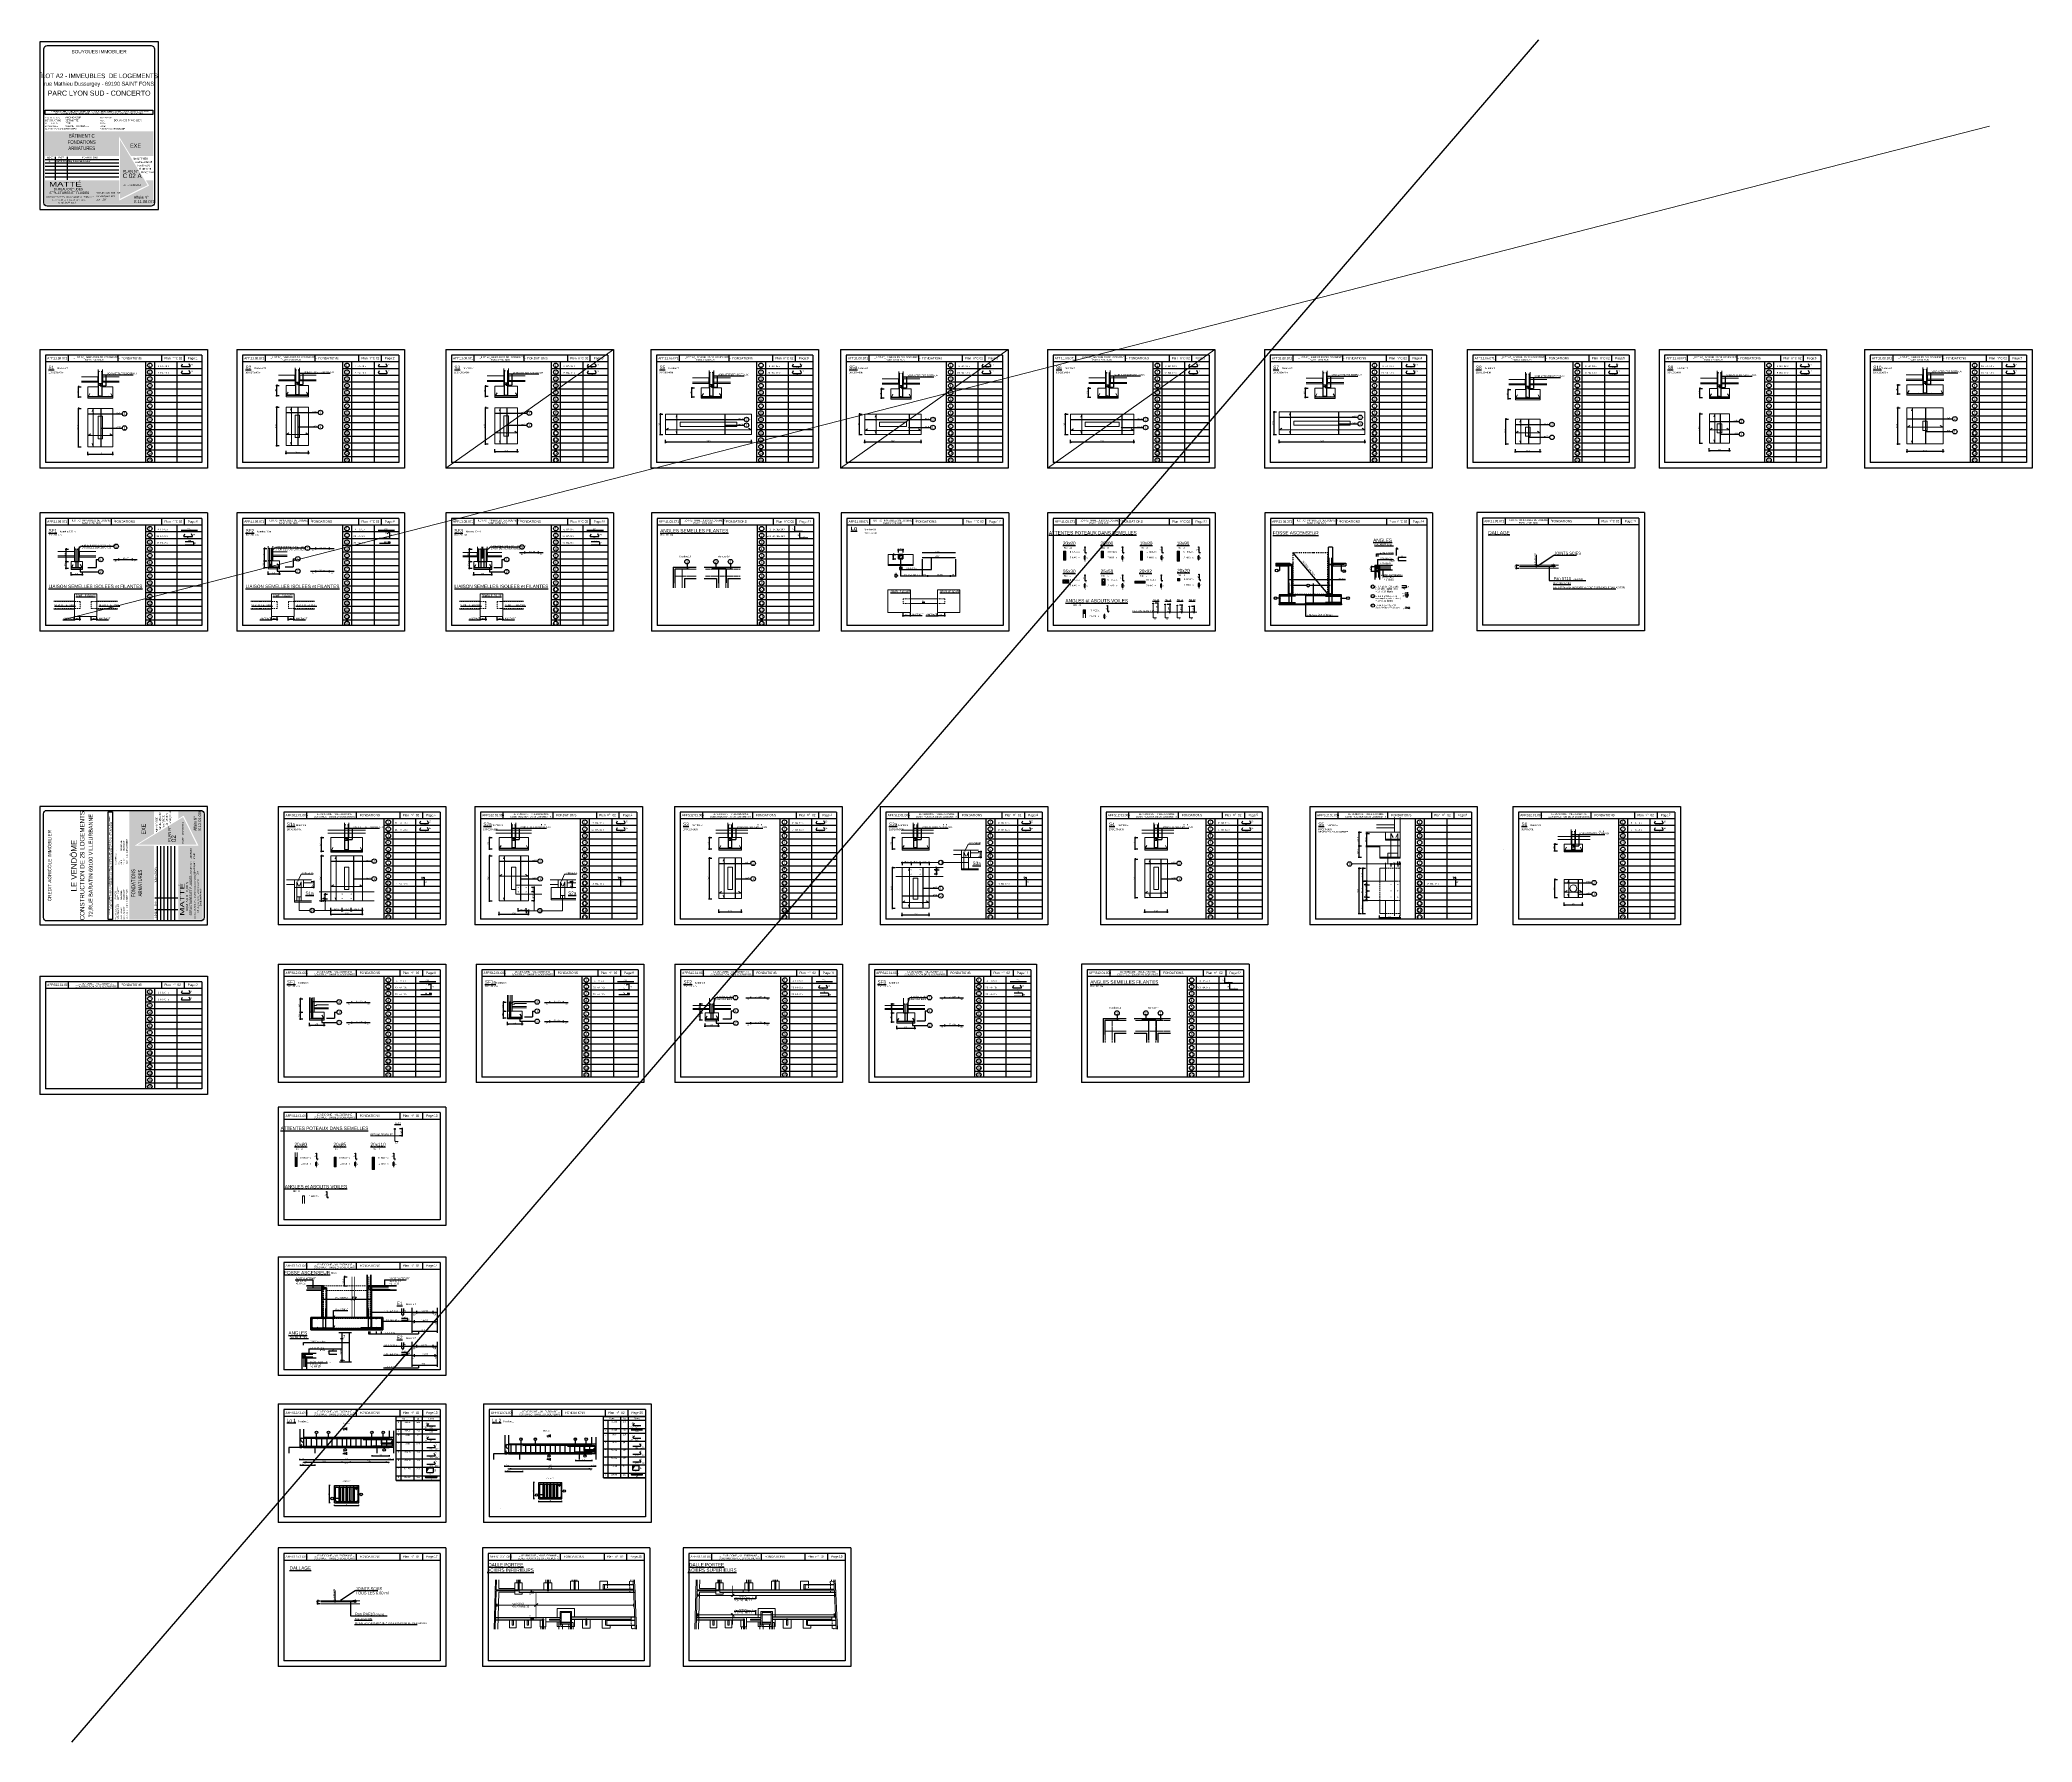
# Model space of a CAD drawing. Header units: centimetres. Extents: x 16433 to 114398, y -50094 to -12305.
# Drawn here: x 81126 to 98780, y -29553 to -14471 of the extents above; entities that cross this region are included whole.
import ezdxf
from ezdxf.enums import TextEntityAlignment as Align

# ---------------------------------------------------------------- set-up
doc = ezdxf.new("R2010")
doc.units = ezdxf.units.CM
doc.header["$LTSCALE"] = 0.5
for name, pattern in [('AXES', [50.8, 31.75, -6.35, 6.35, -6.35]), ('CACHE2', [4.7625, 3.175, -1.5875]), ('CACHEX2', [19.05, 12.7, -6.35]), ('CONTINU', [0]), ('TIRETPT2', [12.7, 6.35, -3.175, 0, -3.175]), ('TIRETPTX2', [50.8, 25.4, -12.7, 0, -12.7])]:
    doc.linetypes.add(name, pattern=pattern)
doc.layers.get('DEFPOINTS').update_dxf_attribs({"linetype": 'CONTINUOUS'})
for name, color, linetype in [('01_cartouche', 7, 'CONTINUOUS'), ('01_cote_gen', 4, 'CONTINUOUS'), ('01_fenetres', 171, 'CONTINUOUS'), ('01_linteaux', 2, 'CONTINUOUS'), ('01_texte', 230, 'CONTINUOUS'), ('1  Hachures_coupées', 7, 'CONTINUOUS'), ('1  MURS', 7, 'CONTINUOUS'), ('1 Cloisons int', 7, 'CONTINUOUS'), ('1 Poutres', 7, 'CONTINUOUS'), ('AA_COTES', 2, 'CONTINUOUS'), ('txt', 3, 'CONTINUOUS')]:
    doc.layers.add(name, color=color, linetype=linetype)
for name, color, linetype, lineweight in [('01_murs_coup', 5, 'CONTINUOUS', 60), ('01_sem', 42, 'CONTINUOUS', 15), ('01_tram_axes', 2, 'TIRETPTX2', 9), ('01_vu etage courant', 3, 'CONTINUOUS', 15)]:
    doc.layers.add(name, color=color, linetype=linetype, lineweight=lineweight)
doc.styles.add('ARIAL', font='arial.ttf')
doc.styles.add('arialstyle', font='ARIALN.TTF')
doc.styles.add('cartouche', font='ARIALN.TTF', dxfattribs={"width": 0.01})
doc.styles.add('cartouche1', font='ARIALN.TTF')
doc.styles.add('impact', font='impact.ttf')
doc.styles.get("Standard").update_dxf_attribs({"font": 'arial.ttf'})
doc.styles.add('STYLE2', font='ARIALN.TTF')
doc.styles.add('stylemattecart', font='ARIALN.TTF')
doc.linetypes.add('ZIGZAG', pattern='A,0.00254,-5.08,[131,ltypeshp.shx,S=5.08,R=0,X=-5.08,Y=0],-10.16,[131,ltypeshp.shx,S=5.08,R=180,X=5.08,Y=0],-5.08', length=20.32254)
doc.dimstyles.new('JB100', dxfattribs={"dimscale": 0.1, "dimtxt": 150, "dimasz": 15, "dimexe": 0.1, "dimexo": 0.1, "dimgap": 0.09, "dimtad": 1, "dimdec": 1, "dimlfac": 2, "dimdsep": 46, "dimtxsty": 'STYLE2', "dimblk1": 'BOND_G', "dimblk2": 'BOND_D', "dimsah": 1, "dimcen": 1.5, "dimdle": 0.01, "dimse1": 1, "dimse2": 1, "dimclrd": 4, "dimclre": 2, "dimclrt": 6, "dimazin": 2, "dimtfac": 2.333333, "dimtdec": 1, "dimtix": 1, "dimtmove": 2, "dimatfit": 3, "dimldrblk": 'BOND_G', "dimfxl": 1, "dimtolj": 1, "dimtzin": 0, "dimarcsym": 0})
doc.dimstyles.new('JB25', dxfattribs={"dimscale": 0.1, "dimtxt": 150, "dimasz": 15, "dimexe": 0.1, "dimexo": 0.1, "dimgap": 0.09, "dimtad": 1, "dimdec": 1, "dimlfac": 0.5, "dimdsep": 46, "dimtxsty": 'STYLE2', "dimblk1": 'BOND_G', "dimblk2": 'BOND_D', "dimsah": 1, "dimcen": 1.5, "dimdle": 0.01, "dimse1": 1, "dimse2": 1, "dimclrd": 4, "dimclre": 2, "dimclrt": 6, "dimazin": 2, "dimtfac": 2.333333, "dimtdec": 1, "dimtix": 1, "dimtmove": 2, "dimatfit": 3, "dimldrblk": 'BOND_G', "dimfxl": 1, "dimtolj": 1, "dimtzin": 0, "dimarcsym": 0})
doc.dimstyles.new('JB50', dxfattribs={"dimscale": 0.1, "dimtxt": 150, "dimasz": 15, "dimexe": 0.1, "dimexo": 0.1, "dimgap": 0.09, "dimtad": 1, "dimdec": 1, "dimdsep": 46, "dimtxsty": 'STYLE2', "dimblk1": 'BOND_G', "dimblk2": 'BOND_D', "dimsah": 1, "dimcen": 1.5, "dimdle": 0.01, "dimse1": 1, "dimse2": 1, "dimclrd": 4, "dimclre": 2, "dimclrt": 6, "dimazin": 2, "dimtfac": 2.333333, "dimtdec": 1, "dimtix": 1, "dimtmove": 2, "dimatfit": 3, "dimldrblk": 'BOND_G', "dimfxl": 1, "dimtolj": 1, "dimtzin": 0, "dimarcsym": 0})

# ---------------------------------------------------------------- blocks, each defined once
blk = doc.blocks.new('BOND_G')
at = {"layer": 'AA_COTES', "color": 0}
for p, q in [((5, 0), (-5, 0)), ((2, 2), (-2, -2)), ((0, -5), (0, 15))]:
    blk.add_line(p, q, dxfattribs=at)
blk = doc.blocks.new('BOND_D')
at = {"layer": 'AA_COTES', "color": 0}
for p, q in [((5, 0), (-5, 0)), ((-2, -2), (2, 2)), ((0, 5), (0, -15))]:
    blk.add_line(p, q, dxfattribs=at)
blk = doc.blocks.new('*D4298')
at = {"layer": '01_cote_gen', "color": 4, "linetype": 'Continuous', "lineweight": -2, "transparency": 16777216}
blk.add_line((81469, -18074), (81469, -17737), dxfattribs=at)
at = {"layer": 'DEFPOINTS', "color": 0, "linetype": 'Continuous'}
for p in [(81469, -17736), (81522, -17736), (81522, -18076)]:
    blk.add_point(p, dxfattribs=at)
at = {"layer": '01_cote_gen', "color": 4, "linetype": 'Continuous', "lineweight": -2, "transparency": 16777216, "xscale": 1.5, "yscale": 1.5, "zscale": 1.5}
for name, p, rotation in [('BOND_D', (81469, -17736), 90), ('BOND_G', (81469, -18076), 270)]:
    blk.add_blockref(name, p, dxfattribs=dict(at, rotation=rotation))
at = {"layer": '01_cote_gen', "color": 6, "linetype": 'Continuous', "lineweight": 0, "transparency": 16777216, "insert": (81462, -17906), "char_height": 15, "attachment_point": 5, "rotation": 90, "style": 'STYLE2'}
blk.add_mtext('\\A1;170', dxfattribs=at)
blk = doc.blocks.new('*D4299')
at = {"layer": '01_sem', "color": 4, "lineweight": -2, "ltscale": 7, "transparency": 16777216}
blk.add_line((81771, -18144), (81554, -18144), dxfattribs=at)
at = {"layer": 'DEFPOINTS', "color": 0, "ltscale": 7}
for p in [(81552, -18076), (81552, -18144), (81772, -18076)]:
    blk.add_point(p, dxfattribs=at)
at = {"layer": '01_sem', "color": 4, "lineweight": -2, "ltscale": 7, "transparency": 16777216, "xscale": 1.5, "yscale": 1.5, "zscale": 1.5, "rotation": 180}
blk.add_blockref('BOND_D', (81552, -18144), dxfattribs=at)
at = {"layer": '01_sem', "color": 4, "lineweight": -2, "ltscale": 7, "transparency": 16777216, "xscale": 1.5, "yscale": 1.5, "zscale": 1.5}
blk.add_blockref('BOND_G', (81772, -18144), dxfattribs=at)
at = {"layer": '01_sem', "color": 6, "lineweight": 0, "ltscale": 7, "transparency": 16777216, "insert": (81662, -18137), "char_height": 15, "attachment_point": 5, "style": 'STYLE2'}
blk.add_mtext('\\A1;110', dxfattribs=at)
blk = doc.blocks.new('*D4306')
at = {"layer": '01_cote_gen', "color": 4, "linetype": 'Continuous', "lineweight": -2, "transparency": 16777216}
blk.add_line((81469, -17634), (81469, -17547), dxfattribs=at)
at = {"layer": 'DEFPOINTS', "color": 0, "linetype": 'Continuous'}
for p in [(81469, -17545), (81539, -17635), (81580, -17545)]:
    blk.add_point(p, dxfattribs=at)
at = {"layer": '01_cote_gen', "color": 4, "linetype": 'Continuous', "lineweight": -2, "transparency": 16777216, "xscale": 1.5, "yscale": 1.5, "zscale": 1.5}
for name, p, rotation in [('BOND_D', (81469, -17545), 90), ('BOND_G', (81469, -17635), 270)]:
    blk.add_blockref(name, p, dxfattribs=dict(at, rotation=rotation))
at = {"layer": '01_cote_gen', "color": 6, "linetype": 'Continuous', "lineweight": 0, "transparency": 16777216, "insert": (81462, -17590), "char_height": 15, "attachment_point": 5, "rotation": 90, "style": 'STYLE2'}
blk.add_mtext('\\A1;45', dxfattribs=at)
blk = doc.blocks.new('*D4307')
at = {"layer": '01_cote_gen', "color": 4, "linetype": 'Continuous', "lineweight": -2, "transparency": 16777216}
blk.add_line((83225, -18064), (83225, -17727), dxfattribs=at)
at = {"layer": 'DEFPOINTS', "color": 0, "linetype": 'Continuous'}
for p in [(83225, -17725), (83278, -17725), (83278, -18065)]:
    blk.add_point(p, dxfattribs=at)
at = {"layer": '01_cote_gen', "color": 4, "linetype": 'Continuous', "lineweight": -2, "transparency": 16777216, "xscale": 1.5, "yscale": 1.5, "zscale": 1.5}
for name, p, rotation in [('BOND_D', (83225, -17725), 90), ('BOND_G', (83225, -18065), 270)]:
    blk.add_blockref(name, p, dxfattribs=dict(at, rotation=rotation))
at = {"layer": '01_cote_gen', "color": 6, "linetype": 'Continuous', "lineweight": 0, "transparency": 16777216, "insert": (83217, -17895), "char_height": 15, "attachment_point": 5, "rotation": 90, "style": 'STYLE2'}
blk.add_mtext('\\A1;170', dxfattribs=at)
blk = doc.blocks.new('*D4308')
at = {"layer": '01_sem', "color": 4, "lineweight": -2, "ltscale": 7, "transparency": 16777216}
blk.add_line((83507, -18134), (83310, -18134), dxfattribs=at)
at = {"layer": 'DEFPOINTS', "color": 0, "ltscale": 7}
for p in [(83308, -18065), (83308, -18134), (83508, -18065)]:
    blk.add_point(p, dxfattribs=at)
at = {"layer": '01_sem', "color": 4, "lineweight": -2, "ltscale": 7, "transparency": 16777216, "xscale": 1.5, "yscale": 1.5, "zscale": 1.5, "rotation": 180}
blk.add_blockref('BOND_D', (83308, -18134), dxfattribs=at)
at = {"layer": '01_sem', "color": 4, "lineweight": -2, "ltscale": 7, "transparency": 16777216, "xscale": 1.5, "yscale": 1.5, "zscale": 1.5}
blk.add_blockref('BOND_G', (83508, -18134), dxfattribs=at)
at = {"layer": '01_sem', "color": 6, "lineweight": 0, "ltscale": 7, "transparency": 16777216, "insert": (83408, -18126), "char_height": 15, "attachment_point": 5, "style": 'STYLE2'}
blk.add_mtext('\\A1;100', dxfattribs=at)
blk = doc.blocks.new('*D4326')
at = {"layer": '01_cote_gen', "color": 4, "linetype": 'Continuous', "lineweight": -2, "transparency": 16777216}
blk.add_line((83225, -17621), (83225, -17534), dxfattribs=at)
at = {"layer": 'DEFPOINTS', "color": 0, "linetype": 'Continuous'}
for p in [(83225, -17532), (83295, -17622), (83336, -17532)]:
    blk.add_point(p, dxfattribs=at)
at = {"layer": '01_cote_gen', "color": 4, "linetype": 'Continuous', "lineweight": -2, "transparency": 16777216, "xscale": 1.5, "yscale": 1.5, "zscale": 1.5}
for name, p, rotation in [('BOND_D', (83225, -17532), 90), ('BOND_G', (83225, -17622), 270)]:
    blk.add_blockref(name, p, dxfattribs=dict(at, rotation=rotation))
at = {"layer": '01_cote_gen', "color": 6, "linetype": 'Continuous', "lineweight": 0, "transparency": 16777216, "insert": (83218, -17577), "char_height": 15, "attachment_point": 5, "rotation": 90, "style": 'STYLE2'}
blk.add_mtext('\\A1;45', dxfattribs=at)
blk = doc.blocks.new('*D4327')
at = {"layer": '01_cote_gen', "color": 4, "linetype": 'Continuous', "lineweight": -2, "transparency": 16777216}
blk.add_line((85076, -18050), (85076, -17733), dxfattribs=at)
at = {"layer": 'DEFPOINTS', "color": 0, "linetype": 'Continuous'}
for p in [(85076, -17731), (85128, -17731), (85128, -18051)]:
    blk.add_point(p, dxfattribs=at)
at = {"layer": '01_cote_gen', "color": 4, "linetype": 'Continuous', "lineweight": -2, "transparency": 16777216, "xscale": 1.5, "yscale": 1.5, "zscale": 1.5}
for name, p, rotation in [('BOND_D', (85076, -17731), 90), ('BOND_G', (85076, -18051), 270)]:
    blk.add_blockref(name, p, dxfattribs=dict(at, rotation=rotation))
at = {"layer": '01_cote_gen', "color": 6, "linetype": 'Continuous', "lineweight": 0, "transparency": 16777216, "insert": (85068, -17891), "char_height": 15, "attachment_point": 5, "rotation": 90, "style": 'STYLE2'}
blk.add_mtext('\\A1;160', dxfattribs=at)
blk = doc.blocks.new('*D4328')
at = {"layer": '01_sem', "color": 4, "lineweight": -2, "ltscale": 7, "transparency": 16777216}
blk.add_line((85357, -18120), (85160, -18120), dxfattribs=at)
at = {"layer": 'DEFPOINTS', "color": 0, "ltscale": 7}
for p in [(85159, -18051), (85159, -18120), (85359, -18051)]:
    blk.add_point(p, dxfattribs=at)
at = {"layer": '01_sem', "color": 4, "lineweight": -2, "ltscale": 7, "transparency": 16777216, "xscale": 1.5, "yscale": 1.5, "zscale": 1.5, "rotation": 180}
blk.add_blockref('BOND_D', (85159, -18120), dxfattribs=at)
at = {"layer": '01_sem', "color": 4, "lineweight": -2, "ltscale": 7, "transparency": 16777216, "xscale": 1.5, "yscale": 1.5, "zscale": 1.5}
blk.add_blockref('BOND_G', (85359, -18120), dxfattribs=at)
at = {"layer": '01_sem', "color": 6, "lineweight": 0, "ltscale": 7, "transparency": 16777216, "insert": (85259, -18112), "char_height": 15, "attachment_point": 5, "style": 'STYLE2'}
blk.add_mtext('\\A1;100', dxfattribs=at)
blk = doc.blocks.new('*D4329')
at = {"layer": '01_cote_gen', "color": 4, "linetype": 'Continuous', "lineweight": -2, "transparency": 16777216}
blk.add_line((85076, -17627), (85076, -17540), dxfattribs=at)
at = {"layer": 'DEFPOINTS', "color": 0, "linetype": 'Continuous'}
for p in [(85076, -17538), (85146, -17628), (85187, -17538)]:
    blk.add_point(p, dxfattribs=at)
at = {"layer": '01_cote_gen', "color": 4, "linetype": 'Continuous', "lineweight": -2, "transparency": 16777216, "xscale": 1.5, "yscale": 1.5, "zscale": 1.5}
for name, p, rotation in [('BOND_D', (85076, -17538), 90), ('BOND_G', (85076, -17628), 270)]:
    blk.add_blockref(name, p, dxfattribs=dict(at, rotation=rotation))
at = {"layer": '01_cote_gen', "color": 6, "linetype": 'Continuous', "lineweight": 0, "transparency": 16777216, "insert": (85068, -17583), "char_height": 15, "attachment_point": 5, "rotation": 90, "style": 'STYLE2'}
blk.add_mtext('\\A1;45', dxfattribs=at)
blk = doc.blocks.new('*D4330')
at = {"layer": '01_cote_gen', "color": 4, "linetype": 'Continuous', "lineweight": -2, "transparency": 16777216}
blk.add_line((86625, -17966), (86625, -17789), dxfattribs=at)
at = {"layer": 'DEFPOINTS', "color": 0, "linetype": 'Continuous'}
for p in [(86625, -17787), (86652, -17787), (86652, -17967)]:
    blk.add_point(p, dxfattribs=at)
at = {"layer": '01_cote_gen', "color": 4, "linetype": 'Continuous', "lineweight": -2, "transparency": 16777216, "xscale": 1.5, "yscale": 1.5, "zscale": 1.5}
for name, p, rotation in [('BOND_D', (86625, -17787), 90), ('BOND_G', (86625, -17967), 270)]:
    blk.add_blockref(name, p, dxfattribs=dict(at, rotation=rotation))
at = {"layer": '01_cote_gen', "color": 6, "linetype": 'Continuous', "lineweight": 0, "transparency": 16777216, "insert": (86618, -17877), "char_height": 15, "attachment_point": 5, "rotation": 90, "style": 'STYLE2'}
blk.add_mtext('\\A1;90', dxfattribs=at)
blk = doc.blocks.new('*D4331')
at = {"layer": '01_sem', "color": 4, "lineweight": -2, "ltscale": 7, "transparency": 16777216}
blk.add_line((87430, -18036), (86673, -18036), dxfattribs=at)
at = {"layer": 'DEFPOINTS', "color": 0, "ltscale": 7}
for p in [(86671, -17967), (87431, -17967), (86671, -18036)]:
    blk.add_point(p, dxfattribs=at)
at = {"layer": '01_sem', "color": 4, "lineweight": -2, "ltscale": 7, "transparency": 16777216, "xscale": 1.5, "yscale": 1.5, "zscale": 1.5, "rotation": 180}
blk.add_blockref('BOND_D', (86671, -18036), dxfattribs=at)
at = {"layer": '01_sem', "color": 4, "lineweight": -2, "ltscale": 7, "transparency": 16777216, "xscale": 1.5, "yscale": 1.5, "zscale": 1.5}
blk.add_blockref('BOND_G', (87431, -18036), dxfattribs=at)
at = {"layer": '01_sem', "color": 6, "lineweight": 0, "ltscale": 7, "transparency": 16777216, "insert": (87051, -18028), "char_height": 15, "attachment_point": 5, "style": 'STYLE2'}
blk.add_mtext('\\A1;380', dxfattribs=at)
blk = doc.blocks.new('*D4332')
at = {"layer": '01_cote_gen', "color": 4, "linetype": 'Continuous', "lineweight": -2, "transparency": 16777216}
blk.add_line((90214, -17966), (90214, -17789), dxfattribs=at)
at = {"layer": 'DEFPOINTS', "color": 0, "linetype": 'Continuous'}
for p in [(90214, -17787), (90241, -17787), (90241, -17967)]:
    blk.add_point(p, dxfattribs=at)
at = {"layer": '01_cote_gen', "color": 4, "linetype": 'Continuous', "lineweight": -2, "transparency": 16777216, "xscale": 1.5, "yscale": 1.5, "zscale": 1.5}
for name, p, rotation in [('BOND_D', (90214, -17787), 90), ('BOND_G', (90214, -17967), 270)]:
    blk.add_blockref(name, p, dxfattribs=dict(at, rotation=rotation))
at = {"layer": '01_cote_gen', "color": 6, "linetype": 'Continuous', "lineweight": 0, "transparency": 16777216, "insert": (90206, -17877), "char_height": 15, "attachment_point": 5, "rotation": 90, "style": 'STYLE2'}
blk.add_mtext('\\A1;90', dxfattribs=at)
blk = doc.blocks.new('*D4333')
at = {"layer": '01_sem', "color": 4, "lineweight": -2, "ltscale": 7, "transparency": 16777216}
blk.add_line((90818, -18036), (90261, -18036), dxfattribs=at)
at = {"layer": 'DEFPOINTS', "color": 0, "ltscale": 7}
for p in [(90260, -17967), (90820, -17967), (90260, -18036)]:
    blk.add_point(p, dxfattribs=at)
at = {"layer": '01_sem', "color": 4, "lineweight": -2, "ltscale": 7, "transparency": 16777216, "xscale": 1.5, "yscale": 1.5, "zscale": 1.5, "rotation": 180}
blk.add_blockref('BOND_D', (90260, -18036), dxfattribs=at)
at = {"layer": '01_sem', "color": 4, "lineweight": -2, "ltscale": 7, "transparency": 16777216, "xscale": 1.5, "yscale": 1.5, "zscale": 1.5}
blk.add_blockref('BOND_G', (90820, -18036), dxfattribs=at)
at = {"layer": '01_sem', "color": 6, "lineweight": 0, "ltscale": 7, "transparency": 16777216, "insert": (90540, -18028), "char_height": 15, "attachment_point": 5, "style": 'STYLE2'}
blk.add_mtext('\\A1;280', dxfattribs=at)
blk = doc.blocks.new('*D4334')
at = {"layer": '01_cote_gen', "color": 4, "linetype": 'Continuous', "lineweight": -2, "transparency": 16777216}
blk.add_line((90417, -17635), (90417, -17558), dxfattribs=at)
at = {"layer": 'DEFPOINTS', "color": 0, "linetype": 'Continuous'}
for p in [(90417, -17556), (90487, -17636), (90528, -17556)]:
    blk.add_point(p, dxfattribs=at)
at = {"layer": '01_cote_gen', "color": 4, "linetype": 'Continuous', "lineweight": -2, "transparency": 16777216, "xscale": 1.5, "yscale": 1.5, "zscale": 1.5}
for name, p, rotation in [('BOND_D', (90417, -17556), 90), ('BOND_G', (90417, -17636), 270)]:
    blk.add_blockref(name, p, dxfattribs=dict(at, rotation=rotation))
at = {"layer": '01_cote_gen', "color": 6, "linetype": 'Continuous', "lineweight": 0, "transparency": 16777216, "insert": (90409, -17596), "char_height": 15, "attachment_point": 5, "rotation": 90, "style": 'STYLE2'}
blk.add_mtext('\\A1;40', dxfattribs=at)
blk = doc.blocks.new('*D4335')
at = {"layer": '01_cote_gen', "color": 4, "linetype": 'Continuous', "lineweight": -2, "transparency": 16777216}
blk.add_line((86904, -17634), (86904, -17557), dxfattribs=at)
at = {"layer": 'DEFPOINTS', "color": 0, "linetype": 'Continuous'}
for p in [(86904, -17555), (86974, -17635), (87016, -17555)]:
    blk.add_point(p, dxfattribs=at)
at = {"layer": '01_cote_gen', "color": 4, "linetype": 'Continuous', "lineweight": -2, "transparency": 16777216, "xscale": 1.5, "yscale": 1.5, "zscale": 1.5}
for name, p, rotation in [('BOND_D', (86904, -17555), 90), ('BOND_G', (86904, -17635), 270)]:
    blk.add_blockref(name, p, dxfattribs=dict(at, rotation=rotation))
at = {"layer": '01_cote_gen', "color": 6, "linetype": 'Continuous', "lineweight": 0, "transparency": 16777216, "insert": (86897, -17595), "char_height": 15, "attachment_point": 5, "rotation": 90, "style": 'STYLE2'}
blk.add_mtext('\\A1;40', dxfattribs=at)
blk = doc.blocks.new('*D4336')
at = {"layer": '01_cote_gen', "color": 4, "linetype": 'Continuous', "lineweight": -2, "transparency": 16777216}
blk.add_line((92062, -17966), (92062, -17769), dxfattribs=at)
at = {"layer": 'DEFPOINTS', "color": 0, "linetype": 'Continuous'}
for p in [(92062, -17767), (92089, -17767), (92089, -17967)]:
    blk.add_point(p, dxfattribs=at)
at = {"layer": '01_cote_gen', "color": 4, "linetype": 'Continuous', "lineweight": -2, "transparency": 16777216, "xscale": 1.5, "yscale": 1.5, "zscale": 1.5}
for name, p, rotation in [('BOND_D', (92062, -17767), 90), ('BOND_G', (92062, -17967), 270)]:
    blk.add_blockref(name, p, dxfattribs=dict(at, rotation=rotation))
at = {"layer": '01_cote_gen', "color": 6, "linetype": 'Continuous', "lineweight": 0, "transparency": 16777216, "insert": (92054, -17867), "char_height": 15, "attachment_point": 5, "rotation": 90, "style": 'STYLE2'}
blk.add_mtext('\\A1;100', dxfattribs=at)
blk = doc.blocks.new('*D4337')
at = {"layer": '01_sem', "color": 4, "lineweight": -2, "ltscale": 7, "transparency": 16777216}
blk.add_line((92866, -18036), (92109, -18036), dxfattribs=at)
at = {"layer": 'DEFPOINTS', "color": 0, "ltscale": 7}
for p in [(92108, -17967), (92868, -17967), (92108, -18036)]:
    blk.add_point(p, dxfattribs=at)
at = {"layer": '01_sem', "color": 4, "lineweight": -2, "ltscale": 7, "transparency": 16777216, "xscale": 1.5, "yscale": 1.5, "zscale": 1.5, "rotation": 180}
blk.add_blockref('BOND_D', (92108, -18036), dxfattribs=at)
at = {"layer": '01_sem', "color": 4, "lineweight": -2, "ltscale": 7, "transparency": 16777216, "xscale": 1.5, "yscale": 1.5, "zscale": 1.5}
blk.add_blockref('BOND_G', (92868, -18036), dxfattribs=at)
at = {"layer": '01_sem', "color": 6, "lineweight": 0, "ltscale": 7, "transparency": 16777216, "insert": (92488, -18028), "char_height": 15, "attachment_point": 5, "style": 'STYLE2'}
blk.add_mtext('\\A1;380', dxfattribs=at)
blk = doc.blocks.new('*D4338')
at = {"layer": '01_cote_gen', "color": 4, "linetype": 'Continuous', "lineweight": -2, "transparency": 16777216}
blk.add_line((92341, -17636), (92341, -17559), dxfattribs=at)
at = {"layer": 'DEFPOINTS', "color": 0, "linetype": 'Continuous'}
for p in [(92341, -17558), (92411, -17638), (92452, -17558)]:
    blk.add_point(p, dxfattribs=at)
at = {"layer": '01_cote_gen', "color": 4, "linetype": 'Continuous', "lineweight": -2, "transparency": 16777216, "xscale": 1.5, "yscale": 1.5, "zscale": 1.5}
for name, p, rotation in [('BOND_D', (92341, -17558), 90), ('BOND_G', (92341, -17638), 270)]:
    blk.add_blockref(name, p, dxfattribs=dict(at, rotation=rotation))
at = {"layer": '01_cote_gen', "color": 6, "linetype": 'Continuous', "lineweight": 0, "transparency": 16777216, "insert": (92333, -17598), "char_height": 15, "attachment_point": 5, "rotation": 90, "style": 'STYLE2'}
blk.add_mtext('\\A1;40', dxfattribs=at)
blk = doc.blocks.new('*D4339')
at = {"layer": '01_cote_gen', "color": 4, "linetype": 'Continuous', "lineweight": -2, "transparency": 16777216}
blk.add_line((94117, -18050), (94117, -17833), dxfattribs=at)
at = {"layer": 'DEFPOINTS', "color": 0, "linetype": 'Continuous'}
for p in [(94117, -17831), (94170, -17831), (94170, -18051)]:
    blk.add_point(p, dxfattribs=at)
at = {"layer": '01_cote_gen', "color": 4, "linetype": 'Continuous', "lineweight": -2, "transparency": 16777216, "xscale": 1.5, "yscale": 1.5, "zscale": 1.5}
for name, p, rotation in [('BOND_D', (94117, -17831), 90), ('BOND_G', (94117, -18051), 270)]:
    blk.add_blockref(name, p, dxfattribs=dict(at, rotation=rotation))
at = {"layer": '01_cote_gen', "color": 6, "linetype": 'Continuous', "lineweight": 0, "transparency": 16777216, "insert": (94110, -17941), "char_height": 15, "attachment_point": 5, "rotation": 90, "style": 'STYLE2'}
blk.add_mtext('\\A1;110', dxfattribs=at)
blk = doc.blocks.new('*D4340')
at = {"layer": '01_sem', "color": 4, "lineweight": -2, "ltscale": 7, "transparency": 16777216}
blk.add_line((94419, -18120), (94202, -18120), dxfattribs=at)
at = {"layer": 'DEFPOINTS', "color": 0, "ltscale": 7}
for p in [(94201, -18051), (94201, -18120), (94421, -18051)]:
    blk.add_point(p, dxfattribs=at)
at = {"layer": '01_sem', "color": 4, "lineweight": -2, "ltscale": 7, "transparency": 16777216, "xscale": 1.5, "yscale": 1.5, "zscale": 1.5, "rotation": 180}
blk.add_blockref('BOND_D', (94201, -18120), dxfattribs=at)
at = {"layer": '01_sem', "color": 4, "lineweight": -2, "ltscale": 7, "transparency": 16777216, "xscale": 1.5, "yscale": 1.5, "zscale": 1.5}
blk.add_blockref('BOND_G', (94421, -18120), dxfattribs=at)
at = {"layer": '01_sem', "color": 6, "lineweight": 0, "ltscale": 7, "transparency": 16777216, "insert": (94311, -18112), "char_height": 15, "attachment_point": 5, "style": 'STYLE2'}
blk.add_mtext('\\A1;110', dxfattribs=at)
blk = doc.blocks.new('*D4341')
at = {"layer": '01_cote_gen', "color": 4, "linetype": 'Continuous', "lineweight": -2, "transparency": 16777216}
blk.add_line((94137, -17647), (94137, -17570), dxfattribs=at)
at = {"layer": 'DEFPOINTS', "color": 0, "linetype": 'Continuous'}
for p in [(94137, -17569), (94208, -17649), (94229, -17569)]:
    blk.add_point(p, dxfattribs=at)
at = {"layer": '01_cote_gen', "color": 4, "linetype": 'Continuous', "lineweight": -2, "transparency": 16777216, "xscale": 1.5, "yscale": 1.5, "zscale": 1.5}
for name, p, rotation in [('BOND_D', (94137, -17569), 90), ('BOND_G', (94137, -17649), 270)]:
    blk.add_blockref(name, p, dxfattribs=dict(at, rotation=rotation))
at = {"layer": '01_cote_gen', "color": 6, "linetype": 'Continuous', "lineweight": 0, "transparency": 16777216, "insert": (94130, -17609), "char_height": 15, "attachment_point": 5, "rotation": 90, "style": 'STYLE2'}
blk.add_mtext('\\A1;40', dxfattribs=at)
blk = doc.blocks.new('*D4342')
at = {"layer": '01_cote_gen', "color": 4, "linetype": 'Continuous', "lineweight": -2, "transparency": 16777216}
blk.add_line((95836, -18042), (95836, -17785), dxfattribs=at)
at = {"layer": 'DEFPOINTS', "color": 0, "linetype": 'Continuous'}
for p in [(95836, -17784), (95889, -17784), (95889, -18044)]:
    blk.add_point(p, dxfattribs=at)
at = {"layer": '01_cote_gen', "color": 4, "linetype": 'Continuous', "lineweight": -2, "transparency": 16777216, "xscale": 1.5, "yscale": 1.5, "zscale": 1.5}
for name, p, rotation in [('BOND_D', (95836, -17784), 90), ('BOND_G', (95836, -18044), 270)]:
    blk.add_blockref(name, p, dxfattribs=dict(at, rotation=rotation))
at = {"layer": '01_cote_gen', "color": 6, "linetype": 'Continuous', "lineweight": 0, "transparency": 16777216, "insert": (95828, -17914), "char_height": 15, "attachment_point": 5, "rotation": 90, "style": 'STYLE2'}
blk.add_mtext('\\A1;130', dxfattribs=at)
blk = doc.blocks.new('*D4343')
at = {"layer": '01_sem', "color": 4, "lineweight": -2, "ltscale": 7, "transparency": 16777216}
blk.add_line((96098, -18112), (95921, -18112), dxfattribs=at)
at = {"layer": 'DEFPOINTS', "color": 0, "ltscale": 7}
for p in [(95919, -18044), (95919, -18112), (96099, -18044)]:
    blk.add_point(p, dxfattribs=at)
at = {"layer": '01_sem', "color": 4, "lineweight": -2, "ltscale": 7, "transparency": 16777216, "xscale": 1.5, "yscale": 1.5, "zscale": 1.5, "rotation": 180}
blk.add_blockref('BOND_D', (95919, -18112), dxfattribs=at)
at = {"layer": '01_sem', "color": 4, "lineweight": -2, "ltscale": 7, "transparency": 16777216, "xscale": 1.5, "yscale": 1.5, "zscale": 1.5}
blk.add_blockref('BOND_G', (96099, -18112), dxfattribs=at)
at = {"layer": '01_sem', "color": 6, "lineweight": 0, "ltscale": 7, "transparency": 16777216, "insert": (96009, -18105), "char_height": 15, "attachment_point": 5, "style": 'STYLE2'}
blk.add_mtext('\\A1;90', dxfattribs=at)
blk = doc.blocks.new('*D4344')
at = {"layer": '01_cote_gen', "color": 4, "linetype": 'Continuous', "lineweight": -2, "transparency": 16777216}
blk.add_line((95836, -17637), (95836, -17560), dxfattribs=at)
at = {"layer": 'DEFPOINTS', "color": 0, "linetype": 'Continuous'}
for p in [(95836, -17559), (95906, -17639), (95947, -17559)]:
    blk.add_point(p, dxfattribs=at)
at = {"layer": '01_cote_gen', "color": 4, "linetype": 'Continuous', "lineweight": -2, "transparency": 16777216, "xscale": 1.5, "yscale": 1.5, "zscale": 1.5}
for name, p, rotation in [('BOND_D', (95836, -17559), 90), ('BOND_G', (95836, -17639), 270)]:
    blk.add_blockref(name, p, dxfattribs=dict(at, rotation=rotation))
at = {"layer": '01_cote_gen', "color": 6, "linetype": 'Continuous', "lineweight": 0, "transparency": 16777216, "insert": (95828, -17599), "char_height": 15, "attachment_point": 5, "rotation": 90, "style": 'STYLE2'}
blk.add_mtext('\\A1;40', dxfattribs=at)
blk = doc.blocks.new('*D4345')
at = {"layer": '01_cote_gen', "color": 4, "linetype": 'Continuous', "lineweight": -2, "transparency": 16777216}
blk.add_line((97588, -18049), (97588, -17732), dxfattribs=at)
at = {"layer": 'DEFPOINTS', "color": 0, "linetype": 'Continuous'}
for p in [(97588, -17731), (97640, -17731), (97640, -18051)]:
    blk.add_point(p, dxfattribs=at)
at = {"layer": '01_cote_gen', "color": 4, "linetype": 'Continuous', "lineweight": -2, "transparency": 16777216, "xscale": 1.5, "yscale": 1.5, "zscale": 1.5}
for name, p, rotation in [('BOND_D', (97588, -17731), 90), ('BOND_G', (97588, -18051), 270)]:
    blk.add_blockref(name, p, dxfattribs=dict(at, rotation=rotation))
at = {"layer": '01_cote_gen', "color": 6, "linetype": 'Continuous', "lineweight": 0, "transparency": 16777216, "insert": (97580, -17891), "char_height": 15, "attachment_point": 5, "rotation": 90, "style": 'STYLE2'}
blk.add_mtext('\\A1;160', dxfattribs=at)
blk = doc.blocks.new('*D4346')
at = {"layer": '01_sem', "color": 4, "lineweight": -2, "ltscale": 7, "transparency": 16777216}
blk.add_line((97989, -18119), (97672, -18119), dxfattribs=at)
at = {"layer": 'DEFPOINTS', "color": 0, "ltscale": 7}
for p in [(97671, -18051), (97671, -18119), (97991, -18051)]:
    blk.add_point(p, dxfattribs=at)
at = {"layer": '01_sem', "color": 4, "lineweight": -2, "ltscale": 7, "transparency": 16777216, "xscale": 1.5, "yscale": 1.5, "zscale": 1.5, "rotation": 180}
blk.add_blockref('BOND_D', (97671, -18119), dxfattribs=at)
at = {"layer": '01_sem', "color": 4, "lineweight": -2, "ltscale": 7, "transparency": 16777216, "xscale": 1.5, "yscale": 1.5, "zscale": 1.5}
blk.add_blockref('BOND_G', (97991, -18119), dxfattribs=at)
at = {"layer": '01_sem', "color": 6, "lineweight": 0, "ltscale": 7, "transparency": 16777216, "insert": (97831, -18112), "char_height": 15, "attachment_point": 5, "style": 'STYLE2'}
blk.add_mtext('\\A1;160', dxfattribs=at)
blk = doc.blocks.new('*D4347')
at = {"layer": '01_cote_gen', "color": 4, "linetype": 'Continuous', "lineweight": -2, "transparency": 16777216}
blk.add_line((97588, -17606), (97588, -17529), dxfattribs=at)
at = {"layer": 'DEFPOINTS', "color": 0, "linetype": 'Continuous'}
for p in [(97588, -17528), (97678, -17608), (97699, -17528)]:
    blk.add_point(p, dxfattribs=at)
at = {"layer": '01_cote_gen', "color": 4, "linetype": 'Continuous', "lineweight": -2, "transparency": 16777216, "xscale": 1.5, "yscale": 1.5, "zscale": 1.5}
for name, p, rotation in [('BOND_D', (97588, -17528), 90), ('BOND_G', (97588, -17608), 270)]:
    blk.add_blockref(name, p, dxfattribs=dict(at, rotation=rotation))
at = {"layer": '01_cote_gen', "color": 6, "linetype": 'Continuous', "lineweight": 0, "transparency": 16777216, "insert": (97580, -17568), "char_height": 15, "attachment_point": 5, "rotation": 90, "style": 'STYLE2'}
blk.add_mtext('\\A1;40', dxfattribs=at)
blk = doc.blocks.new('*D4348')
at = {"layer": '01_cote_gen', "color": 4, "linetype": 'Continuous', "lineweight": -2, "transparency": 16777216}
blk.add_line((81631, -19608), (81584, -19608), dxfattribs=at)
at = {"layer": 'DEFPOINTS', "color": 0, "linetype": 'Continuous'}
for p in [(81582, -19550), (81632, -19550), (81582, -19608)]:
    blk.add_point(p, dxfattribs=at)
at = {"layer": '01_cote_gen', "color": 4, "linetype": 'Continuous', "lineweight": -2, "transparency": 16777216, "xscale": 1.5, "yscale": 1.5, "zscale": 1.5, "rotation": 180}
blk.add_blockref('BOND_D', (81582, -19608), dxfattribs=at)
at = {"layer": '01_cote_gen', "color": 4, "linetype": 'Continuous', "lineweight": -2, "transparency": 16777216, "xscale": 1.5, "yscale": 1.5, "zscale": 1.5}
blk.add_blockref('BOND_G', (81632, -19608), dxfattribs=at)
at = {"layer": '01_cote_gen', "color": 6, "linetype": 'Continuous', "lineweight": 0, "transparency": 16777216, "insert": (81607, -19601), "char_height": 15, "attachment_point": 5, "style": 'STYLE2'}
blk.add_mtext('\\A1;55', dxfattribs=at)
blk = doc.blocks.new('*D4349')
at = {"layer": '01_cote_gen', "color": 4, "linetype": 'Continuous', "lineweight": -2, "transparency": 16777216}
blk.add_line((81481, -19608), (81434, -19608), dxfattribs=at)
at = {"layer": 'DEFPOINTS', "color": 0, "linetype": 'Continuous'}
for p in [(81432, -19552), (81482, -19552), (81432, -19608)]:
    blk.add_point(p, dxfattribs=at)
at = {"layer": '01_cote_gen', "color": 4, "linetype": 'Continuous', "lineweight": -2, "transparency": 16777216, "xscale": 1.5, "yscale": 1.5, "zscale": 1.5, "rotation": 180}
blk.add_blockref('BOND_D', (81432, -19608), dxfattribs=at)
at = {"layer": '01_cote_gen', "color": 4, "linetype": 'Continuous', "lineweight": -2, "transparency": 16777216, "xscale": 1.5, "yscale": 1.5, "zscale": 1.5}
blk.add_blockref('BOND_G', (81482, -19608), dxfattribs=at)
at = {"layer": '01_cote_gen', "color": 6, "linetype": 'Continuous', "lineweight": 0, "transparency": 16777216, "insert": (81457, -19601), "char_height": 15, "attachment_point": 5, "style": 'STYLE2'}
blk.add_mtext('\\A1;55', dxfattribs=at)
blk = doc.blocks.new('*D4351')
at = {"layer": '01_cote_gen', "color": 4, "linetype": 'Continuous', "lineweight": -2, "transparency": 16777216}
blk.add_line((83377, -19608), (83330, -19608), dxfattribs=at)
at = {"layer": 'DEFPOINTS', "color": 0, "linetype": 'Continuous'}
for p in [(83328, -19550), (83378, -19550), (83328, -19608)]:
    blk.add_point(p, dxfattribs=at)
at = {"layer": '01_cote_gen', "color": 4, "linetype": 'Continuous', "lineweight": -2, "transparency": 16777216, "xscale": 1.5, "yscale": 1.5, "zscale": 1.5, "rotation": 180}
blk.add_blockref('BOND_D', (83328, -19608), dxfattribs=at)
at = {"layer": '01_cote_gen', "color": 4, "linetype": 'Continuous', "lineweight": -2, "transparency": 16777216, "xscale": 1.5, "yscale": 1.5, "zscale": 1.5}
blk.add_blockref('BOND_G', (83378, -19608), dxfattribs=at)
at = {"layer": '01_cote_gen', "color": 6, "linetype": 'Continuous', "lineweight": 0, "transparency": 16777216, "insert": (83353, -19601), "char_height": 15, "attachment_point": 5, "style": 'STYLE2'}
blk.add_mtext('\\A1;55', dxfattribs=at)
blk = doc.blocks.new('*D4352')
at = {"layer": '01_cote_gen', "color": 4, "linetype": 'Continuous', "lineweight": -2, "transparency": 16777216}
blk.add_line((83227, -19608), (83180, -19608), dxfattribs=at)
at = {"layer": 'DEFPOINTS', "color": 0, "linetype": 'Continuous'}
for p in [(83178, -19552), (83228, -19552), (83178, -19608)]:
    blk.add_point(p, dxfattribs=at)
at = {"layer": '01_cote_gen', "color": 4, "linetype": 'Continuous', "lineweight": -2, "transparency": 16777216, "xscale": 1.5, "yscale": 1.5, "zscale": 1.5, "rotation": 180}
blk.add_blockref('BOND_D', (83178, -19608), dxfattribs=at)
at = {"layer": '01_cote_gen', "color": 4, "linetype": 'Continuous', "lineweight": -2, "transparency": 16777216, "xscale": 1.5, "yscale": 1.5, "zscale": 1.5}
blk.add_blockref('BOND_G', (83228, -19608), dxfattribs=at)
at = {"layer": '01_cote_gen', "color": 6, "linetype": 'Continuous', "lineweight": 0, "transparency": 16777216, "insert": (83203, -19601), "char_height": 15, "attachment_point": 5, "style": 'STYLE2'}
blk.add_mtext('\\A1;55', dxfattribs=at)
blk = doc.blocks.new('*D4353')
at = {"layer": '01_cote_gen', "color": 4, "linetype": 'Continuous', "lineweight": -2, "transparency": 16777216}
blk.add_line((85227, -19608), (85180, -19608), dxfattribs=at)
at = {"layer": 'DEFPOINTS', "color": 0, "linetype": 'Continuous'}
for p in [(85179, -19550), (85229, -19550), (85179, -19608)]:
    blk.add_point(p, dxfattribs=at)
at = {"layer": '01_cote_gen', "color": 4, "linetype": 'Continuous', "lineweight": -2, "transparency": 16777216, "xscale": 1.5, "yscale": 1.5, "zscale": 1.5, "rotation": 180}
blk.add_blockref('BOND_D', (85179, -19608), dxfattribs=at)
at = {"layer": '01_cote_gen', "color": 4, "linetype": 'Continuous', "lineweight": -2, "transparency": 16777216, "xscale": 1.5, "yscale": 1.5, "zscale": 1.5}
blk.add_blockref('BOND_G', (85229, -19608), dxfattribs=at)
at = {"layer": '01_cote_gen', "color": 6, "linetype": 'Continuous', "lineweight": 0, "transparency": 16777216, "insert": (85204, -19601), "char_height": 15, "attachment_point": 5, "style": 'STYLE2'}
blk.add_mtext('\\A1;55', dxfattribs=at)
blk = doc.blocks.new('*D4354')
at = {"layer": '01_cote_gen', "color": 4, "linetype": 'Continuous', "lineweight": -2, "transparency": 16777216}
blk.add_line((85077, -19608), (85030, -19608), dxfattribs=at)
at = {"layer": 'DEFPOINTS', "color": 0, "linetype": 'Continuous'}
for p in [(85029, -19552), (85079, -19552), (85029, -19608)]:
    blk.add_point(p, dxfattribs=at)
at = {"layer": '01_cote_gen', "color": 4, "linetype": 'Continuous', "lineweight": -2, "transparency": 16777216, "xscale": 1.5, "yscale": 1.5, "zscale": 1.5, "rotation": 180}
blk.add_blockref('BOND_D', (85029, -19608), dxfattribs=at)
at = {"layer": '01_cote_gen', "color": 4, "linetype": 'Continuous', "lineweight": -2, "transparency": 16777216, "xscale": 1.5, "yscale": 1.5, "zscale": 1.5}
blk.add_blockref('BOND_G', (85079, -19608), dxfattribs=at)
at = {"layer": '01_cote_gen', "color": 6, "linetype": 'Continuous', "lineweight": 0, "transparency": 16777216, "insert": (85054, -19601), "char_height": 15, "attachment_point": 5, "style": 'STYLE2'}
blk.add_mtext('\\A1;55', dxfattribs=at)
blk = doc.blocks.new('*D4355')
at = {"layer": '01_cote_gen', "color": 4, "linetype": 'Continuous', "lineweight": -2, "transparency": 16777216}
blk.add_line((88584, -17641), (88584, -17564), dxfattribs=at)
at = {"layer": 'DEFPOINTS', "color": 0, "linetype": 'Continuous'}
for p in [(88584, -17563), (88654, -17643), (88696, -17563)]:
    blk.add_point(p, dxfattribs=at)
at = {"layer": '01_cote_gen', "color": 4, "linetype": 'Continuous', "lineweight": -2, "transparency": 16777216, "xscale": 1.5, "yscale": 1.5, "zscale": 1.5}
for name, p, rotation in [('BOND_D', (88584, -17563), 90), ('BOND_G', (88584, -17643), 270)]:
    blk.add_blockref(name, p, dxfattribs=dict(at, rotation=rotation))
at = {"layer": '01_cote_gen', "color": 6, "linetype": 'Continuous', "lineweight": 0, "transparency": 16777216, "insert": (88577, -17603), "char_height": 15, "attachment_point": 5, "rotation": 90, "style": 'STYLE2'}
blk.add_mtext('\\A1;40', dxfattribs=at)
blk = doc.blocks.new('*D4356')
at = {"layer": '01_cote_gen', "color": 4, "linetype": 'Continuous', "lineweight": -2, "transparency": 16777216}
blk.add_line((88390, -17966), (88390, -17789), dxfattribs=at)
at = {"layer": 'DEFPOINTS', "color": 0, "linetype": 'Continuous'}
for p in [(88390, -17787), (88416, -17787), (88416, -17967)]:
    blk.add_point(p, dxfattribs=at)
at = {"layer": '01_cote_gen', "color": 4, "linetype": 'Continuous', "lineweight": -2, "transparency": 16777216, "xscale": 1.5, "yscale": 1.5, "zscale": 1.5}
for name, p, rotation in [('BOND_D', (88390, -17787), 90), ('BOND_G', (88390, -17967), 270)]:
    blk.add_blockref(name, p, dxfattribs=dict(at, rotation=rotation))
at = {"layer": '01_cote_gen', "color": 6, "linetype": 'Continuous', "lineweight": 0, "transparency": 16777216, "insert": (88382, -17877), "char_height": 15, "attachment_point": 5, "rotation": 90, "style": 'STYLE2'}
blk.add_mtext('\\A1;90', dxfattribs=at)
blk = doc.blocks.new('*D4357')
at = {"layer": '01_sem', "color": 4, "lineweight": -2, "ltscale": 7, "transparency": 16777216}
blk.add_line((88934, -18036), (88437, -18036), dxfattribs=at)
at = {"layer": 'DEFPOINTS', "color": 0, "ltscale": 7}
for p in [(88435, -17967), (88935, -17967), (88435, -18036)]:
    blk.add_point(p, dxfattribs=at)
at = {"layer": '01_sem', "color": 4, "lineweight": -2, "ltscale": 7, "transparency": 16777216, "xscale": 1.5, "yscale": 1.5, "zscale": 1.5, "rotation": 180}
blk.add_blockref('BOND_D', (88435, -18036), dxfattribs=at)
at = {"layer": '01_sem', "color": 4, "lineweight": -2, "ltscale": 7, "transparency": 16777216, "xscale": 1.5, "yscale": 1.5, "zscale": 1.5}
blk.add_blockref('BOND_G', (88935, -18036), dxfattribs=at)
at = {"layer": '01_sem', "color": 6, "lineweight": 0, "ltscale": 7, "transparency": 16777216, "insert": (88685, -18028), "char_height": 15, "attachment_point": 5, "style": 'STYLE2'}
blk.add_mtext('\\A1;250', dxfattribs=at)
blk = doc.blocks.new('*D4362')
at = {"layer": '01_cote_gen', "color": 4, "linetype": 'Continuous', "lineweight": -2, "transparency": 16777216}
blk.add_line((89142, -19573), (89080, -19573), dxfattribs=at)
at = {"layer": 'DEFPOINTS', "color": 0, "linetype": 'Continuous'}
for p in [(89079, -19517), (89079, -19573), (89144, -19464)]:
    blk.add_point(p, dxfattribs=at)
at = {"layer": '01_cote_gen', "color": 4, "linetype": 'Continuous', "lineweight": -2, "transparency": 16777216, "xscale": 1.5, "yscale": 1.5, "zscale": 1.5, "rotation": 180}
blk.add_blockref('BOND_D', (89079, -19573), dxfattribs=at)
at = {"layer": '01_cote_gen', "color": 4, "linetype": 'Continuous', "lineweight": -2, "transparency": 16777216, "xscale": 1.5, "yscale": 1.5, "zscale": 1.5}
blk.add_blockref('BOND_G', (89144, -19573), dxfattribs=at)
at = {"layer": '01_cote_gen', "color": 6, "linetype": 'Continuous', "lineweight": 0, "transparency": 16777216, "insert": (89111, -19565), "char_height": 15, "attachment_point": 5, "style": 'STYLE2'}
blk.add_mtext('\\A1;65', dxfattribs=at)
blk = doc.blocks.new('*D4368')
at = {"layer": '01_cote_gen', "color": 4, "linetype": 'Continuous', "lineweight": -2, "transparency": 16777216}
blk.add_line((81359, -19151), (81359, -19094), dxfattribs=at)
at = {"layer": 'DEFPOINTS', "color": 0, "linetype": 'Continuous'}
for p in [(81359, -19093), (81409, -19153), (81424, -19093)]:
    blk.add_point(p, dxfattribs=at)
at = {"layer": '01_cote_gen', "color": 4, "linetype": 'Continuous', "lineweight": -2, "transparency": 16777216, "xscale": 1.5, "yscale": 1.5, "zscale": 1.5}
for name, p, rotation in [('BOND_D', (81359, -19093), 90), ('BOND_G', (81359, -19153), 270)]:
    blk.add_blockref(name, p, dxfattribs=dict(at, rotation=rotation))
at = {"layer": '01_cote_gen', "color": 6, "linetype": 'Continuous', "lineweight": 0, "transparency": 16777216, "insert": (81352, -19123), "char_height": 15, "attachment_point": 5, "rotation": 90, "style": 'STYLE2'}
blk.add_mtext('\\A1;30', dxfattribs=at)
blk = doc.blocks.new('*D4369')
at = {"layer": '01_cote_gen', "color": 4, "linetype": 'Continuous', "lineweight": -2, "transparency": 16777216}
blk.add_line((81503, -19210), (81406, -19210), dxfattribs=at)
at = {"layer": 'DEFPOINTS', "color": 0, "linetype": 'Continuous'}
for p in [(81404, -19142), (81404, -19210), (81504, -19142)]:
    blk.add_point(p, dxfattribs=at)
at = {"layer": '01_cote_gen', "color": 4, "linetype": 'Continuous', "lineweight": -2, "transparency": 16777216, "xscale": 1.5, "yscale": 1.5, "zscale": 1.5, "rotation": 180}
blk.add_blockref('BOND_D', (81404, -19210), dxfattribs=at)
at = {"layer": '01_cote_gen', "color": 4, "linetype": 'Continuous', "lineweight": -2, "transparency": 16777216, "xscale": 1.5, "yscale": 1.5, "zscale": 1.5}
blk.add_blockref('BOND_G', (81504, -19210), dxfattribs=at)
at = {"layer": '01_cote_gen', "color": 6, "linetype": 'Continuous', "lineweight": 0, "transparency": 16777216, "insert": (81454, -19202), "char_height": 15, "attachment_point": 5, "style": 'STYLE2'}
blk.add_mtext('\\A1;50', dxfattribs=at)
blk = doc.blocks.new('*D4370')
at = {"layer": '01_cote_gen', "color": 4, "linetype": 'Continuous', "lineweight": -2, "transparency": 16777216}
blk.add_line((83116, -19145), (83116, -19088), dxfattribs=at)
at = {"layer": 'DEFPOINTS', "color": 0, "linetype": 'Continuous'}
for p in [(83079, -19147), (83094, -19087), (83116, -19087)]:
    blk.add_point(p, dxfattribs=at)
at = {"layer": '01_cote_gen', "color": 4, "linetype": 'Continuous', "lineweight": -2, "transparency": 16777216, "xscale": 1.5, "yscale": 1.5, "zscale": 1.5}
for name, p, rotation in [('BOND_D', (83116, -19087), 90), ('BOND_G', (83116, -19147), 270)]:
    blk.add_blockref(name, p, dxfattribs=dict(at, rotation=rotation))
at = {"layer": '01_cote_gen', "color": 6, "linetype": 'Continuous', "lineweight": 0, "transparency": 16777216, "insert": (83108, -19117), "char_height": 15, "attachment_point": 5, "rotation": 90, "style": 'STYLE2'}
blk.add_mtext('\\A1;30', dxfattribs=at)
blk = doc.blocks.new('*D4371')
at = {"layer": '01_cote_gen', "color": 4, "linetype": 'Continuous', "lineweight": -2, "transparency": 16777216}
blk.add_line((83249, -19204), (83152, -19204), dxfattribs=at)
at = {"layer": 'DEFPOINTS', "color": 0, "linetype": 'Continuous'}
for p in [(83150, -19136), (83150, -19204), (83250, -19136)]:
    blk.add_point(p, dxfattribs=at)
at = {"layer": '01_cote_gen', "color": 4, "linetype": 'Continuous', "lineweight": -2, "transparency": 16777216, "xscale": 1.5, "yscale": 1.5, "zscale": 1.5, "rotation": 180}
blk.add_blockref('BOND_D', (83150, -19204), dxfattribs=at)
at = {"layer": '01_cote_gen', "color": 4, "linetype": 'Continuous', "lineweight": -2, "transparency": 16777216, "xscale": 1.5, "yscale": 1.5, "zscale": 1.5}
blk.add_blockref('BOND_G', (83250, -19204), dxfattribs=at)
at = {"layer": '01_cote_gen', "color": 6, "linetype": 'Continuous', "lineweight": 0, "transparency": 16777216, "insert": (83200, -19196), "char_height": 15, "attachment_point": 5, "style": 'STYLE2'}
blk.add_mtext('\\A1;50', dxfattribs=at)
blk = doc.blocks.new('*D4372')
at = {"layer": '01_cote_gen', "color": 4, "linetype": 'Continuous', "lineweight": -2, "transparency": 16777216}
blk.add_line((83116, -19085), (83116, -18978), dxfattribs=at)
at = {"layer": 'DEFPOINTS', "color": 0, "linetype": 'Continuous'}
for p in [(83116, -18977), (83160, -18977), (83190, -19087)]:
    blk.add_point(p, dxfattribs=at)
at = {"layer": '01_cote_gen', "color": 4, "linetype": 'Continuous', "lineweight": -2, "transparency": 16777216, "xscale": 1.5, "yscale": 1.5, "zscale": 1.5}
for name, p, rotation in [('BOND_D', (83116, -18977), 90), ('BOND_G', (83116, -19087), 270)]:
    blk.add_blockref(name, p, dxfattribs=dict(at, rotation=rotation))
at = {"layer": '01_cote_gen', "color": 6, "linetype": 'Continuous', "lineweight": 0, "transparency": 16777216, "insert": (83108, -19032), "char_height": 15, "attachment_point": 5, "rotation": 90, "style": 'STYLE2'}
blk.add_mtext('\\A1;55', dxfattribs=at)
blk = doc.blocks.new('*D4373')
at = {"layer": '01_cote_gen', "color": 4, "linetype": 'Continuous', "lineweight": -2, "transparency": 16777216}
blk.add_line((84933, -19151), (84933, -19094), dxfattribs=at)
at = {"layer": 'DEFPOINTS', "color": 0, "linetype": 'Continuous'}
for p in [(84933, -19093), (84943, -19153), (84958, -19093)]:
    blk.add_point(p, dxfattribs=at)
at = {"layer": '01_cote_gen', "color": 4, "linetype": 'Continuous', "lineweight": -2, "transparency": 16777216, "xscale": 1.5, "yscale": 1.5, "zscale": 1.5}
for name, p, rotation in [('BOND_D', (84933, -19093), 90), ('BOND_G', (84933, -19153), 270)]:
    blk.add_blockref(name, p, dxfattribs=dict(at, rotation=rotation))
at = {"layer": '01_cote_gen', "color": 6, "linetype": 'Continuous', "lineweight": 0, "transparency": 16777216, "insert": (84926, -19123), "char_height": 15, "attachment_point": 5, "rotation": 90, "style": 'STYLE2'}
blk.add_mtext('\\A1;30', dxfattribs=at)
blk = doc.blocks.new('*D4374')
at = {"layer": '01_cote_gen', "color": 4, "linetype": 'Continuous', "lineweight": -2, "transparency": 16777216}
blk.add_line((85129, -19210), (84972, -19210), dxfattribs=at)
at = {"layer": 'DEFPOINTS', "color": 0, "linetype": 'Continuous'}
for p in [(84971, -19142), (84971, -19210), (85131, -19142)]:
    blk.add_point(p, dxfattribs=at)
at = {"layer": '01_cote_gen', "color": 4, "linetype": 'Continuous', "lineweight": -2, "transparency": 16777216, "xscale": 1.5, "yscale": 1.5, "zscale": 1.5, "rotation": 180}
blk.add_blockref('BOND_D', (84971, -19210), dxfattribs=at)
at = {"layer": '01_cote_gen', "color": 4, "linetype": 'Continuous', "lineweight": -2, "transparency": 16777216, "xscale": 1.5, "yscale": 1.5, "zscale": 1.5}
blk.add_blockref('BOND_G', (85131, -19210), dxfattribs=at)
at = {"layer": '01_cote_gen', "color": 6, "linetype": 'Continuous', "lineweight": 0, "transparency": 16777216, "insert": (85051, -19202), "char_height": 15, "attachment_point": 5, "style": 'STYLE2'}
blk.add_mtext('\\A1;80', dxfattribs=at)
blk = doc.blocks.new('*D4375')
at = {"layer": '01_cote_gen', "color": 4, "linetype": 'Continuous', "lineweight": -2, "transparency": 16777216}
blk.add_line((81359, -19091), (81359, -18984), dxfattribs=at)
at = {"layer": 'DEFPOINTS', "color": 0, "linetype": 'Continuous'}
for p in [(81359, -18983), (81446, -18983), (81424, -19093)]:
    blk.add_point(p, dxfattribs=at)
at = {"layer": '01_cote_gen', "color": 4, "linetype": 'Continuous', "lineweight": -2, "transparency": 16777216, "xscale": 1.5, "yscale": 1.5, "zscale": 1.5}
for name, p, rotation in [('BOND_D', (81359, -18983), 90), ('BOND_G', (81359, -19093), 270)]:
    blk.add_blockref(name, p, dxfattribs=dict(at, rotation=rotation))
at = {"layer": '01_cote_gen', "color": 6, "linetype": 'Continuous', "lineweight": 0, "transparency": 16777216, "insert": (81352, -19029), "char_height": 15, "attachment_point": 5, "rotation": 90, "style": 'STYLE2'}
blk.add_mtext('\\A1;55', dxfattribs=at)
blk = doc.blocks.new('*D4376')
at = {"layer": '01_cote_gen', "color": 4, "linetype": 'Continuous', "lineweight": -2, "transparency": 16777216}
blk.add_line((84933, -19091), (84933, -18984), dxfattribs=at)
at = {"layer": 'DEFPOINTS', "color": 0, "linetype": 'Continuous'}
for p in [(84933, -18983), (85013, -18983), (85003, -19093)]:
    blk.add_point(p, dxfattribs=at)
at = {"layer": '01_cote_gen', "color": 4, "linetype": 'Continuous', "lineweight": -2, "transparency": 16777216, "xscale": 1.5, "yscale": 1.5, "zscale": 1.5}
for name, p, rotation in [('BOND_D', (84933, -18983), 90), ('BOND_G', (84933, -19093), 270)]:
    blk.add_blockref(name, p, dxfattribs=dict(at, rotation=rotation))
at = {"layer": '01_cote_gen', "color": 6, "linetype": 'Continuous', "lineweight": 0, "transparency": 16777216, "insert": (84926, -19030), "char_height": 15, "attachment_point": 5, "rotation": 90, "style": 'STYLE2'}
blk.add_mtext('\\A1;55', dxfattribs=at)
blk = doc.blocks.new('*D4377')
at = {"layer": '01_cote_gen', "color": 4, "linetype": 'Continuous', "lineweight": -2, "transparency": 16777216}
blk.add_line((88735, -18989), (88772, -18989), dxfattribs=at)
at = {"layer": 'DEFPOINTS', "color": 0, "linetype": 'Continuous'}
for p in [(88733, -18972), (88773, -18972), (88773, -18989)]:
    blk.add_point(p, dxfattribs=at)
at = {"layer": '01_cote_gen', "color": 4, "linetype": 'Continuous', "lineweight": -2, "transparency": 16777216, "xscale": 1.5, "yscale": 1.5, "zscale": 1.5, "rotation": 180}
blk.add_blockref('BOND_G', (88733, -18989), dxfattribs=at)
at = {"layer": '01_cote_gen', "color": 4, "linetype": 'Continuous', "lineweight": -2, "transparency": 16777216, "xscale": 1.5, "yscale": 1.5, "zscale": 1.5}
blk.add_blockref('BOND_D', (88773, -18989), dxfattribs=at)
at = {"layer": '01_cote_gen', "color": 6, "linetype": 'Continuous', "lineweight": 0, "transparency": 16777216, "insert": (88753, -18981), "char_height": 15, "attachment_point": 5, "style": 'STYLE2'}
blk.add_mtext('\\A1;20', dxfattribs=at)
blk = doc.blocks.new('*D4378')
at = {"layer": '01_cote_gen', "color": 4, "linetype": 'Continuous', "lineweight": -2, "transparency": 16777216}
blk.add_line((88689, -19068), (88689, -19031), dxfattribs=at)
at = {"layer": 'DEFPOINTS', "color": 0, "linetype": 'Continuous'}
for p in [(88689, -19030), (88733, -19030), (88724, -19070)]:
    blk.add_point(p, dxfattribs=at)
at = {"layer": '01_cote_gen', "color": 4, "linetype": 'Continuous', "lineweight": -2, "transparency": 16777216, "xscale": 1.5, "yscale": 1.5, "zscale": 1.5}
for name, p, rotation in [('BOND_D', (88689, -19030), 90), ('BOND_G', (88689, -19070), 270)]:
    blk.add_blockref(name, p, dxfattribs=dict(at, rotation=rotation))
at = {"layer": '01_cote_gen', "color": 6, "linetype": 'Continuous', "lineweight": 0, "transparency": 16777216, "insert": (88681, -19050), "char_height": 15, "attachment_point": 5, "rotation": 90, "style": 'STYLE2'}
blk.add_mtext('\\A1;20', dxfattribs=at)
blk = doc.blocks.new('*D4379')
at = {"layer": '01_cote_gen', "color": 4, "linetype": 'Continuous', "lineweight": -2, "transparency": 16777216}
blk.add_line((91032, -19464), (91032, -19541), dxfattribs=at)
at = {"layer": 'DEFPOINTS', "color": 0, "linetype": 'Continuous'}
for p in [(90964, -19463), (90983, -19543), (91032, -19543)]:
    blk.add_point(p, dxfattribs=at)
at = {"layer": '01_cote_gen', "color": 4, "linetype": 'Continuous', "lineweight": -2, "transparency": 16777216, "xscale": 1.5, "yscale": 1.5, "zscale": 1.5}
for name, p, rotation in [('BOND_G', (91032, -19463), 90), ('BOND_D', (91032, -19543), 270)]:
    blk.add_blockref(name, p, dxfattribs=dict(at, rotation=rotation))
at = {"layer": '01_cote_gen', "color": 6, "linetype": 'Continuous', "lineweight": 0, "transparency": 16777216, "insert": (91024, -19503), "char_height": 15, "attachment_point": 5, "rotation": 90, "style": 'STYLE2'}
blk.add_mtext('\\A1;110', dxfattribs=at)
blk = doc.blocks.new('*D4380')
at = {"layer": '01_cote_gen', "color": 4, "linetype": 'Continuous', "lineweight": -2, "transparency": 16777216}
blk.add_line((91139, -19474), (91139, -19541), dxfattribs=at)
at = {"layer": 'DEFPOINTS', "color": 0, "linetype": 'Continuous'}
for p in [(91071, -19473), (91090, -19543), (91139, -19543)]:
    blk.add_point(p, dxfattribs=at)
at = {"layer": '01_cote_gen', "color": 4, "linetype": 'Continuous', "lineweight": -2, "transparency": 16777216, "xscale": 1.5, "yscale": 1.5, "zscale": 1.5}
for name, p, rotation in [('BOND_G', (91139, -19473), 90), ('BOND_D', (91139, -19543), 270)]:
    blk.add_blockref(name, p, dxfattribs=dict(at, rotation=rotation))
at = {"layer": '01_cote_gen', "color": 6, "linetype": 'Continuous', "lineweight": 0, "transparency": 16777216, "insert": (91131, -19508), "char_height": 15, "attachment_point": 5, "rotation": 90, "style": 'STYLE2'}
blk.add_mtext('\\A1;95', dxfattribs=at)
blk = doc.blocks.new('*D4381')
at = {"layer": '01_cote_gen', "color": 4, "linetype": 'Continuous', "lineweight": -2, "transparency": 16777216}
blk.add_line((91246, -19482), (91246, -19541), dxfattribs=at)
at = {"layer": 'DEFPOINTS', "color": 0, "linetype": 'Continuous'}
for p in [(91178, -19481), (91197, -19543), (91246, -19543)]:
    blk.add_point(p, dxfattribs=at)
at = {"layer": '01_cote_gen', "color": 4, "linetype": 'Continuous', "lineweight": -2, "transparency": 16777216, "xscale": 1.5, "yscale": 1.5, "zscale": 1.5}
for name, p, rotation in [('BOND_G', (91246, -19481), 90), ('BOND_D', (91246, -19543), 270)]:
    blk.add_blockref(name, p, dxfattribs=dict(at, rotation=rotation))
at = {"layer": '01_cote_gen', "color": 6, "linetype": 'Continuous', "lineweight": 0, "transparency": 16777216, "insert": (91238, -19512), "char_height": 15, "attachment_point": 5, "rotation": 90, "style": 'STYLE2'}
blk.add_mtext('\\A1;80', dxfattribs=at)
blk = doc.blocks.new('*D4382')
at = {"layer": '01_cote_gen', "color": 4, "linetype": 'Continuous', "lineweight": -2, "transparency": 16777216}
blk.add_line((91353, -19491), (91353, -19541), dxfattribs=at)
at = {"layer": 'DEFPOINTS', "color": 0, "linetype": 'Continuous'}
for p in [(91285, -19490), (91304, -19543), (91353, -19543)]:
    blk.add_point(p, dxfattribs=at)
at = {"layer": '01_cote_gen', "color": 4, "linetype": 'Continuous', "lineweight": -2, "transparency": 16777216, "xscale": 1.5, "yscale": 1.5, "zscale": 1.5}
for name, p, rotation in [('BOND_G', (91353, -19490), 90), ('BOND_D', (91353, -19543), 270)]:
    blk.add_blockref(name, p, dxfattribs=dict(at, rotation=rotation))
at = {"layer": '01_cote_gen', "color": 6, "linetype": 'Continuous', "lineweight": 0, "transparency": 16777216, "insert": (91345, -19516), "char_height": 15, "attachment_point": 5, "rotation": 90, "style": 'STYLE2'}
blk.add_mtext('\\A1;66', dxfattribs=at)
blk = doc.blocks.new('*D4383')
at = {"layer": '01_cote_gen', "color": 4, "linetype": 'Continuous', "lineweight": -2, "transparency": 16777216}
blk.add_line((94210, -19150), (94210, -19127), dxfattribs=at)
at = {"layer": 'DEFPOINTS', "color": 0, "linetype": 'Continuous'}
for p in [(94210, -19126), (94237, -19126), (94237, -19152)]:
    blk.add_point(p, dxfattribs=at)
at = {"layer": '01_cote_gen', "color": 4, "linetype": 'Continuous', "lineweight": -2, "transparency": 16777216, "xscale": 1.5, "yscale": 1.5, "zscale": 1.5}
for name, p, rotation in [('BOND_D', (94210, -19126), 90), ('BOND_G', (94210, -19152), 270)]:
    blk.add_blockref(name, p, dxfattribs=dict(at, rotation=rotation))
at = {"layer": '01_cote_gen', "color": 6, "linetype": 'Continuous', "lineweight": 0, "transparency": 16777216, "insert": (94202, -19139), "char_height": 15, "attachment_point": 5, "rotation": 90, "style": 'STYLE2'}
blk.add_mtext('\\A1;13', dxfattribs=at)
blk = doc.blocks.new('*D4384')
at = {"layer": '01_cote_gen', "color": 4, "linetype": 'Continuous', "lineweight": -2, "transparency": 16777216}
blk.add_line((94542, -19127), (94542, -19134), dxfattribs=at)
at = {"layer": 'DEFPOINTS', "color": 0, "linetype": 'Continuous'}
for p in [(94542, -19126), (94542, -19136), (94542, -19136)]:
    blk.add_point(p, dxfattribs=at)
at = {"layer": '01_cote_gen', "color": 4, "linetype": 'Continuous', "lineweight": -2, "transparency": 16777216, "xscale": 1.5, "yscale": 1.5, "zscale": 1.5}
for name, p, rotation in [('BOND_G', (94542, -19126), 90), ('BOND_D', (94542, -19136), 270)]:
    blk.add_blockref(name, p, dxfattribs=dict(at, rotation=rotation))
at = {"layer": '01_cote_gen', "color": 6, "linetype": 'Continuous', "lineweight": 0, "transparency": 16777216, "insert": (94535, -19117), "char_height": 15, "attachment_point": 5, "rotation": 90, "style": 'STYLE2'}
blk.add_mtext('\\A1;5', dxfattribs=at)
blk = doc.blocks.new('*D4385')
at = {"layer": '01_cote_gen', "color": 4, "linetype": 'Continuous', "lineweight": -2, "transparency": 16777216}
blk.add_line((94388, -19132), (94388, -19127), dxfattribs=at)
at = {"layer": 'DEFPOINTS', "color": 0, "linetype": 'Continuous'}
for p in [(94388, -19126), (94396, -19126), (94396, -19134)]:
    blk.add_point(p, dxfattribs=at)
at = {"layer": '01_cote_gen', "color": 4, "linetype": 'Continuous', "lineweight": -2, "transparency": 16777216, "xscale": 1.5, "yscale": 1.5, "zscale": 1.5}
for name, p, rotation in [('BOND_D', (94388, -19126), 90), ('BOND_G', (94388, -19134), 270)]:
    blk.add_blockref(name, p, dxfattribs=dict(at, rotation=rotation))
at = {"layer": '01_cote_gen', "color": 6, "linetype": 'Continuous', "lineweight": 0, "transparency": 16777216, "insert": (94377, -19118), "char_height": 15, "attachment_point": 5, "rotation": 90, "style": 'STYLE2'}
blk.add_mtext('\\A1;4', dxfattribs=at)
blk = doc.blocks.new('*D4386')
at = {"layer": '01_cote_gen', "color": 4, "linetype": 'Continuous', "lineweight": -2, "transparency": 16777216}
blk.add_line((88839, -19573), (88777, -19573), dxfattribs=at)
at = {"layer": 'DEFPOINTS', "color": 0, "linetype": 'Continuous'}
for p in [(88776, -19517), (88776, -19573), (88841, -19464)]:
    blk.add_point(p, dxfattribs=at)
at = {"layer": '01_cote_gen', "color": 4, "linetype": 'Continuous', "lineweight": -2, "transparency": 16777216, "xscale": 1.5, "yscale": 1.5, "zscale": 1.5, "rotation": 180}
blk.add_blockref('BOND_D', (88776, -19573), dxfattribs=at)
at = {"layer": '01_cote_gen', "color": 4, "linetype": 'Continuous', "lineweight": -2, "transparency": 16777216, "xscale": 1.5, "yscale": 1.5, "zscale": 1.5}
blk.add_blockref('BOND_G', (88841, -19573), dxfattribs=at)
at = {"layer": '01_cote_gen', "color": 6, "linetype": 'Continuous', "lineweight": 0, "transparency": 16777216, "insert": (88808, -19565), "char_height": 15, "attachment_point": 5, "style": 'STYLE2'}
blk.add_mtext('\\A1;65', dxfattribs=at)
blk = doc.blocks.new('*D4387')
at = {"layer": '01_cote_gen', "color": 4, "linetype": 'Continuous', "lineweight": -2, "transparency": 16777216}
blk.add_line((92926, -19176), (92926, -19139), dxfattribs=at)
at = {"layer": 'DEFPOINTS', "color": 0, "linetype": 'Continuous'}
for p in [(92926, -19138), (92969, -19138), (92969, -19178)]:
    blk.add_point(p, dxfattribs=at)
at = {"layer": '01_cote_gen', "color": 4, "linetype": 'Continuous', "lineweight": -2, "transparency": 16777216, "xscale": 1.5, "yscale": 1.5, "zscale": 1.5}
for name, p, rotation in [('BOND_D', (92926, -19138), 90), ('BOND_G', (92926, -19178), 270)]:
    blk.add_blockref(name, p, dxfattribs=dict(at, rotation=rotation))
at = {"layer": '01_cote_gen', "color": 6, "linetype": 'Continuous', "lineweight": 0, "transparency": 16777216, "insert": (92918, -19158), "char_height": 15, "attachment_point": 5, "rotation": 90, "style": 'STYLE2'}
blk.add_mtext('\\A1;20', dxfattribs=at)
blk = doc.blocks.new('*D4391')
at = {"layer": '01_cote_gen', "color": 4, "linetype": 'Continuous', "lineweight": -2, "transparency": 16777216}
blk.add_line((83621, -22098), (83621, -21701), dxfattribs=at)
at = {"layer": 'DEFPOINTS', "color": 0, "linetype": 'Continuous'}
for p in [(83621, -21700), (83673, -21700), (83673, -22100)]:
    blk.add_point(p, dxfattribs=at)
at = {"layer": '01_cote_gen', "color": 4, "linetype": 'Continuous', "lineweight": -2, "transparency": 16777216, "xscale": 1.5, "yscale": 1.5, "zscale": 1.5}
for name, p, rotation in [('BOND_D', (83621, -21700), 90), ('BOND_G', (83621, -22100), 270)]:
    blk.add_blockref(name, p, dxfattribs=dict(at, rotation=rotation))
at = {"layer": '01_cote_gen', "color": 6, "linetype": 'Continuous', "lineweight": 0, "transparency": 16777216, "insert": (83613, -21900), "char_height": 15, "attachment_point": 5, "rotation": 90, "style": 'STYLE2'}
blk.add_mtext('\\A1;200', dxfattribs=at)
blk = doc.blocks.new('*D4392')
at = {"layer": '01_sem', "color": 4, "lineweight": -2, "ltscale": 7, "transparency": 16777216}
blk.add_line((83984, -22219), (83707, -22219), dxfattribs=at)
at = {"layer": 'DEFPOINTS', "color": 0, "ltscale": 7}
for p in [(83705, -22151), (83705, -22219), (83985, -22151)]:
    blk.add_point(p, dxfattribs=at)
at = {"layer": '01_sem', "color": 4, "lineweight": -2, "ltscale": 7, "transparency": 16777216, "xscale": 1.5, "yscale": 1.5, "zscale": 1.5, "rotation": 180}
blk.add_blockref('BOND_D', (83705, -22219), dxfattribs=at)
at = {"layer": '01_sem', "color": 4, "lineweight": -2, "ltscale": 7, "transparency": 16777216, "xscale": 1.5, "yscale": 1.5, "zscale": 1.5}
blk.add_blockref('BOND_G', (83985, -22219), dxfattribs=at)
at = {"layer": '01_sem', "color": 6, "lineweight": 0, "ltscale": 7, "transparency": 16777216, "insert": (83845, -22212), "char_height": 15, "attachment_point": 5, "style": 'STYLE2'}
blk.add_mtext('\\A1;140', dxfattribs=at)
blk = doc.blocks.new('*D4393')
at = {"layer": '01_cote_gen', "color": 4, "linetype": 'Continuous', "lineweight": -2, "transparency": 16777216}
blk.add_line((83621, -21658), (83621, -21541), dxfattribs=at)
at = {"layer": 'DEFPOINTS', "color": 0, "linetype": 'Continuous'}
for p in [(83621, -21539), (83691, -21659), (83702, -21539)]:
    blk.add_point(p, dxfattribs=at)
at = {"layer": '01_cote_gen', "color": 4, "linetype": 'Continuous', "lineweight": -2, "transparency": 16777216, "xscale": 1.5, "yscale": 1.5, "zscale": 1.5}
for name, p, rotation in [('BOND_D', (83621, -21539), 90), ('BOND_G', (83621, -21659), 270)]:
    blk.add_blockref(name, p, dxfattribs=dict(at, rotation=rotation))
at = {"layer": '01_cote_gen', "color": 6, "linetype": 'Continuous', "lineweight": 0, "transparency": 16777216, "insert": (83613, -21599), "char_height": 15, "attachment_point": 5, "rotation": 90, "style": 'STYLE2'}
blk.add_mtext('\\A1;60', dxfattribs=at)
blk = doc.blocks.new('*D4394')
at = {"layer": '01_sem', "color": 4, "linetype": 'Continuous', "lineweight": -2, "transparency": 16777216}
blk.add_line((83984, -22185), (83887, -22185), dxfattribs=at)
at = {"layer": 'DEFPOINTS', "color": 0, "linetype": 'Continuous'}
for p in [(83885, -22082), (83885, -22185), (83985, -22100)]:
    blk.add_point(p, dxfattribs=at)
at = {"layer": '01_sem', "color": 4, "linetype": 'Continuous', "lineweight": -2, "transparency": 16777216, "xscale": 1.5, "yscale": 1.5, "zscale": 1.5, "rotation": 180}
blk.add_blockref('BOND_D', (83885, -22185), dxfattribs=at)
at = {"layer": '01_sem', "color": 4, "linetype": 'Continuous', "lineweight": -2, "transparency": 16777216, "xscale": 1.5, "yscale": 1.5, "zscale": 1.5}
blk.add_blockref('BOND_G', (83985, -22185), dxfattribs=at)
at = {"layer": '01_sem', "color": 6, "linetype": 'Continuous', "lineweight": 0, "transparency": 16777216, "insert": (83935, -22177), "char_height": 15, "attachment_point": 5, "style": 'STYLE2'}
blk.add_mtext('\\A1;50.0', dxfattribs=at)
blk = doc.blocks.new('*D4395')
at = {"layer": '01_sem', "color": 4, "linetype": 'Continuous', "lineweight": -2, "transparency": 16777216}
blk.add_line((83884, -22185), (83807, -22185), dxfattribs=at)
at = {"layer": 'DEFPOINTS', "color": 0, "linetype": 'Continuous'}
for p in [(83805, -22082), (83805, -22185), (83885, -22082)]:
    blk.add_point(p, dxfattribs=at)
at = {"layer": '01_sem', "color": 4, "linetype": 'Continuous', "lineweight": -2, "transparency": 16777216, "xscale": 1.5, "yscale": 1.5, "zscale": 1.5, "rotation": 180}
blk.add_blockref('BOND_D', (83805, -22185), dxfattribs=at)
at = {"layer": '01_sem', "color": 4, "linetype": 'Continuous', "lineweight": -2, "transparency": 16777216, "xscale": 1.5, "yscale": 1.5, "zscale": 1.5}
blk.add_blockref('BOND_G', (83885, -22185), dxfattribs=at)
at = {"layer": '01_sem', "color": 6, "linetype": 'Continuous', "lineweight": 0, "transparency": 16777216, "insert": (83845, -22177), "char_height": 15, "attachment_point": 5, "style": 'STYLE2'}
blk.add_mtext('\\A1;40.0', dxfattribs=at)
blk = doc.blocks.new('*D4396')
at = {"layer": '01_sem', "color": 4, "linetype": 'Continuous', "lineweight": -2, "transparency": 16777216}
blk.add_line((83804, -22185), (83707, -22185), dxfattribs=at)
at = {"layer": 'DEFPOINTS', "color": 0, "linetype": 'Continuous'}
for p in [(83705, -22082), (83705, -22185), (83805, -22082)]:
    blk.add_point(p, dxfattribs=at)
at = {"layer": '01_sem', "color": 4, "linetype": 'Continuous', "lineweight": -2, "transparency": 16777216, "xscale": 1.5, "yscale": 1.5, "zscale": 1.5, "rotation": 180}
blk.add_blockref('BOND_D', (83705, -22185), dxfattribs=at)
at = {"layer": '01_sem', "color": 4, "linetype": 'Continuous', "lineweight": -2, "transparency": 16777216, "xscale": 1.5, "yscale": 1.5, "zscale": 1.5}
blk.add_blockref('BOND_G', (83805, -22185), dxfattribs=at)
at = {"layer": '01_sem', "color": 6, "linetype": 'Continuous', "lineweight": 0, "transparency": 16777216, "insert": (83755, -22177), "char_height": 15, "attachment_point": 5, "style": 'STYLE2'}
blk.add_mtext('\\A1;50.0', dxfattribs=at)
blk = doc.blocks.new('*D4397')
at = {"layer": '01_sem', "color": 4, "linetype": 'Continuous', "lineweight": -2, "transparency": 16777216}
for p, q in [((83654, -22078), (83654, -22077)), ((83654, -22100), (83654, -22080)), ((83654, -22101), (83654, -22103))]:
    blk.add_line(p, q, dxfattribs=at)
at = {"layer": 'DEFPOINTS', "color": 0, "linetype": 'Continuous'}
for p in [(83654, -22080), (83804, -22100), (83805, -22080)]:
    blk.add_point(p, dxfattribs=at)
at = {"layer": '01_sem', "color": 4, "linetype": 'Continuous', "lineweight": -2, "transparency": 16777216, "xscale": 1.5, "yscale": 1.5, "zscale": 1.5}
for name, p, rotation in [('BOND_D', (83654, -22080), 270), ('BOND_G', (83654, -22100), 90)]:
    blk.add_blockref(name, p, dxfattribs=dict(at, rotation=rotation))
at = {"layer": '01_sem', "color": 6, "linetype": 'Continuous', "lineweight": 0, "transparency": 16777216, "insert": (83647, -22090), "char_height": 15, "attachment_point": 5, "rotation": 90, "style": 'STYLE2'}
blk.add_mtext('\\A1;10.0', dxfattribs=at)
blk = doc.blocks.new('*D4398')
at = {"layer": '01_sem', "color": 4, "linetype": 'Continuous', "lineweight": -2, "transparency": 16777216}
blk.add_line((83654, -22078), (83654, -22041), dxfattribs=at)
at = {"layer": 'DEFPOINTS', "color": 0, "linetype": 'Continuous'}
for p in [(83654, -22040), (83805, -22040), (83672, -22080)]:
    blk.add_point(p, dxfattribs=at)
at = {"layer": '01_sem', "color": 4, "linetype": 'Continuous', "lineweight": -2, "transparency": 16777216, "xscale": 1.5, "yscale": 1.5, "zscale": 1.5}
for name, p, rotation in [('BOND_D', (83654, -22040), 90), ('BOND_G', (83654, -22080), 270)]:
    blk.add_blockref(name, p, dxfattribs=dict(at, rotation=rotation))
at = {"layer": '01_sem', "color": 6, "linetype": 'Continuous', "lineweight": 0, "transparency": 16777216, "insert": (83647, -22060), "char_height": 15, "attachment_point": 5, "rotation": 90, "style": 'STYLE2'}
blk.add_mtext('\\A1;20.0', dxfattribs=at)
blk = doc.blocks.new('*D4399')
at = {"layer": '01_sem', "color": 4, "linetype": 'Continuous', "lineweight": -2, "transparency": 16777216}
blk.add_line((83553, -21931), (83553, -21978), dxfattribs=at)
at = {"layer": 'DEFPOINTS', "color": 0, "linetype": 'Continuous'}
for p in [(83443, -21930), (83452, -21980), (83553, -21980)]:
    blk.add_point(p, dxfattribs=at)
at = {"layer": '01_sem', "color": 4, "linetype": 'Continuous', "lineweight": -2, "transparency": 16777216, "xscale": 1.5, "yscale": 1.5, "zscale": 1.5}
for name, p, rotation in [('BOND_G', (83553, -21930), 90), ('BOND_D', (83553, -21980), 270)]:
    blk.add_blockref(name, p, dxfattribs=dict(at, rotation=rotation))
at = {"layer": '01_sem', "color": 6, "linetype": 'Continuous', "lineweight": 0, "transparency": 16777216, "insert": (83545, -21955), "char_height": 15, "attachment_point": 5, "rotation": 90, "style": 'STYLE2'}
blk.add_mtext('\\A1;25.0', dxfattribs=at)
blk = doc.blocks.new('*D4400')
at = {"layer": '01_cote_gen', "color": 4, "linetype": 'Continuous', "lineweight": -2, "transparency": 16777216}
blk.add_line((85111, -22098), (85111, -21701), dxfattribs=at)
at = {"layer": 'DEFPOINTS', "color": 0, "linetype": 'Continuous'}
for p in [(85111, -21700), (85164, -21700), (85164, -22100)]:
    blk.add_point(p, dxfattribs=at)
at = {"layer": '01_cote_gen', "color": 4, "linetype": 'Continuous', "lineweight": -2, "transparency": 16777216, "xscale": 1.5, "yscale": 1.5, "zscale": 1.5}
for name, p, rotation in [('BOND_D', (85111, -21700), 90), ('BOND_G', (85111, -22100), 270)]:
    blk.add_blockref(name, p, dxfattribs=dict(at, rotation=rotation))
at = {"layer": '01_cote_gen', "color": 6, "linetype": 'Continuous', "lineweight": 0, "transparency": 16777216, "insert": (85103, -21900), "char_height": 15, "attachment_point": 5, "rotation": 90, "style": 'STYLE2'}
blk.add_mtext('\\A1;200', dxfattribs=at)
blk = doc.blocks.new('*D4401')
at = {"layer": '01_sem', "color": 4, "lineweight": -2, "ltscale": 7, "transparency": 16777216}
blk.add_line((85454, -22219), (85197, -22219), dxfattribs=at)
at = {"layer": 'DEFPOINTS', "color": 0, "ltscale": 7}
for p in [(85195, -22151), (85195, -22219), (85455, -22151)]:
    blk.add_point(p, dxfattribs=at)
at = {"layer": '01_sem', "color": 4, "lineweight": -2, "ltscale": 7, "transparency": 16777216, "xscale": 1.5, "yscale": 1.5, "zscale": 1.5, "rotation": 180}
blk.add_blockref('BOND_D', (85195, -22219), dxfattribs=at)
at = {"layer": '01_sem', "color": 4, "lineweight": -2, "ltscale": 7, "transparency": 16777216, "xscale": 1.5, "yscale": 1.5, "zscale": 1.5}
blk.add_blockref('BOND_G', (85455, -22219), dxfattribs=at)
at = {"layer": '01_sem', "color": 6, "lineweight": 0, "ltscale": 7, "transparency": 16777216, "insert": (85325, -22212), "char_height": 15, "attachment_point": 5, "style": 'STYLE2'}
blk.add_mtext('\\A1;130', dxfattribs=at)
blk = doc.blocks.new('*D4402')
at = {"layer": '01_cote_gen', "color": 4, "linetype": 'Continuous', "lineweight": -2, "transparency": 16777216}
blk.add_line((85111, -21638), (85111, -21541), dxfattribs=at)
at = {"layer": 'DEFPOINTS', "color": 0, "linetype": 'Continuous'}
for p in [(85111, -21539), (85181, -21639), (85192, -21539)]:
    blk.add_point(p, dxfattribs=at)
at = {"layer": '01_cote_gen', "color": 4, "linetype": 'Continuous', "lineweight": -2, "transparency": 16777216, "xscale": 1.5, "yscale": 1.5, "zscale": 1.5}
for name, p, rotation in [('BOND_D', (85111, -21539), 90), ('BOND_G', (85111, -21639), 270)]:
    blk.add_blockref(name, p, dxfattribs=dict(at, rotation=rotation))
at = {"layer": '01_cote_gen', "color": 6, "linetype": 'Continuous', "lineweight": 0, "transparency": 16777216, "insert": (85103, -21589), "char_height": 15, "attachment_point": 5, "rotation": 90, "style": 'STYLE2'}
blk.add_mtext('\\A1;50', dxfattribs=at)
blk = doc.blocks.new('*D4403')
at = {"layer": '01_sem', "color": 4, "linetype": 'Continuous', "lineweight": -2, "transparency": 16777216}
blk.add_line((85844, -21931), (85844, -21978), dxfattribs=at)
at = {"layer": 'DEFPOINTS', "color": 0, "linetype": 'Continuous'}
for p in [(85734, -21930), (85743, -21980), (85844, -21980)]:
    blk.add_point(p, dxfattribs=at)
at = {"layer": '01_sem', "color": 4, "linetype": 'Continuous', "lineweight": -2, "transparency": 16777216, "xscale": 1.5, "yscale": 1.5, "zscale": 1.5}
for name, p, rotation in [('BOND_G', (85844, -21930), 90), ('BOND_D', (85844, -21980), 270)]:
    blk.add_blockref(name, p, dxfattribs=dict(at, rotation=rotation))
at = {"layer": '01_sem', "color": 6, "linetype": 'Continuous', "lineweight": 0, "transparency": 16777216, "insert": (85836, -21955), "char_height": 15, "attachment_point": 5, "rotation": 90, "style": 'STYLE2'}
blk.add_mtext('\\A1;25.0', dxfattribs=at)
blk = doc.blocks.new('*D4404')
at = {"layer": '01_sem', "color": 4, "linetype": 'Continuous', "lineweight": -2, "transparency": 16777216}
blk.add_line((85506, -21981), (85506, -22018), dxfattribs=at)
at = {"layer": 'DEFPOINTS', "color": 0, "linetype": 'Continuous'}
for p in [(85496, -21980), (85496, -22020), (85506, -22020)]:
    blk.add_point(p, dxfattribs=at)
at = {"layer": '01_sem', "color": 4, "linetype": 'Continuous', "lineweight": -2, "transparency": 16777216, "xscale": 1.5, "yscale": 1.5, "zscale": 1.5}
for name, p, rotation in [('BOND_G', (85506, -21980), 90), ('BOND_D', (85506, -22020), 270)]:
    blk.add_blockref(name, p, dxfattribs=dict(at, rotation=rotation))
at = {"layer": '01_sem', "color": 6, "linetype": 'Continuous', "lineweight": 0, "transparency": 16777216, "insert": (85498, -22000), "char_height": 15, "attachment_point": 5, "rotation": 90, "style": 'STYLE2'}
blk.add_mtext('\\A1;20.0', dxfattribs=at)
blk = doc.blocks.new('*D4405')
at = {"layer": '01_sem', "color": 4, "linetype": 'Continuous', "lineweight": -2, "transparency": 16777216}
blk.add_line((85506, -22021), (85506, -22098), dxfattribs=at)
at = {"layer": 'DEFPOINTS', "color": 0, "linetype": 'Continuous'}
for p in [(85481, -22020), (85455, -22100), (85506, -22100)]:
    blk.add_point(p, dxfattribs=at)
at = {"layer": '01_sem', "color": 4, "linetype": 'Continuous', "lineweight": -2, "transparency": 16777216, "xscale": 1.5, "yscale": 1.5, "zscale": 1.5}
for name, p, rotation in [('BOND_G', (85506, -22020), 90), ('BOND_D', (85506, -22100), 270)]:
    blk.add_blockref(name, p, dxfattribs=dict(at, rotation=rotation))
at = {"layer": '01_sem', "color": 6, "linetype": 'Continuous', "lineweight": 0, "transparency": 16777216, "insert": (85498, -22060), "char_height": 15, "attachment_point": 5, "rotation": 90, "style": 'STYLE2'}
blk.add_mtext('\\A1;40.0', dxfattribs=at)
blk = doc.blocks.new('*D4406')
at = {"layer": '01_sem', "color": 4, "linetype": 'Continuous', "lineweight": -2, "transparency": 16777216}
for p, q in [((85434, -22187), (85432, -22187)), ((85455, -22187), (85435, -22187)), ((85457, -22187), (85458, -22187))]:
    blk.add_line(p, q, dxfattribs=at)
at = {"layer": 'DEFPOINTS', "color": 0, "linetype": 'Continuous'}
for p in [(85435, -22078), (85435, -22187), (85455, -22078)]:
    blk.add_point(p, dxfattribs=at)
at = {"layer": '01_sem', "color": 4, "linetype": 'Continuous', "lineweight": -2, "transparency": 16777216, "xscale": 1.5, "yscale": 1.5, "zscale": 1.5}
blk.add_blockref('BOND_D', (85435, -22187), dxfattribs=at)
at = {"layer": '01_sem', "color": 4, "linetype": 'Continuous', "lineweight": -2, "transparency": 16777216, "xscale": 1.5, "yscale": 1.5, "zscale": 1.5, "rotation": 180}
blk.add_blockref('BOND_G', (85455, -22187), dxfattribs=at)
at = {"layer": '01_sem', "color": 6, "linetype": 'Continuous', "lineweight": 0, "transparency": 16777216, "insert": (85445, -22179), "char_height": 15, "attachment_point": 5, "style": 'STYLE2'}
blk.add_mtext('\\A1;10.0', dxfattribs=at)
blk = doc.blocks.new('*D4407')
at = {"layer": '01_sem', "color": 4, "linetype": 'Continuous', "lineweight": -2, "transparency": 16777216}
blk.add_line((85434, -22187), (85367, -22187), dxfattribs=at)
at = {"layer": 'DEFPOINTS', "color": 0, "linetype": 'Continuous'}
for p in [(85365, -22034), (85365, -22187), (85435, -22077)]:
    blk.add_point(p, dxfattribs=at)
at = {"layer": '01_sem', "color": 4, "linetype": 'Continuous', "lineweight": -2, "transparency": 16777216, "xscale": 1.5, "yscale": 1.5, "zscale": 1.5, "rotation": 180}
blk.add_blockref('BOND_D', (85365, -22187), dxfattribs=at)
at = {"layer": '01_sem', "color": 4, "linetype": 'Continuous', "lineweight": -2, "transparency": 16777216, "xscale": 1.5, "yscale": 1.5, "zscale": 1.5}
blk.add_blockref('BOND_G', (85435, -22187), dxfattribs=at)
at = {"layer": '01_sem', "color": 6, "linetype": 'Continuous', "lineweight": 0, "transparency": 16777216, "insert": (85400, -22179), "char_height": 15, "attachment_point": 5, "style": 'STYLE2'}
blk.add_mtext('\\A1;35.0', dxfattribs=at)
blk = doc.blocks.new('*D4408')
at = {"layer": '01_cote_gen', "color": 4, "linetype": 'Continuous', "lineweight": -2, "transparency": 16777216}
blk.add_line((87059, -22078), (87059, -21721), dxfattribs=at)
at = {"layer": 'DEFPOINTS', "color": 0, "linetype": 'Continuous'}
for p in [(87059, -21720), (87111, -21720), (87111, -22080)]:
    blk.add_point(p, dxfattribs=at)
at = {"layer": '01_cote_gen', "color": 4, "linetype": 'Continuous', "lineweight": -2, "transparency": 16777216, "xscale": 1.5, "yscale": 1.5, "zscale": 1.5}
for name, p, rotation in [('BOND_D', (87059, -21720), 90), ('BOND_G', (87059, -22080), 270)]:
    blk.add_blockref(name, p, dxfattribs=dict(at, rotation=rotation))
at = {"layer": '01_cote_gen', "color": 6, "linetype": 'Continuous', "lineweight": 0, "transparency": 16777216, "insert": (87051, -21900), "char_height": 15, "attachment_point": 5, "rotation": 90, "style": 'STYLE2'}
blk.add_mtext('\\A1;180', dxfattribs=at)
blk = doc.blocks.new('*D4409')
at = {"layer": '01_sem', "color": 4, "lineweight": -2, "ltscale": 7, "transparency": 16777216}
blk.add_line((87341, -22199), (87144, -22199), dxfattribs=at)
at = {"layer": 'DEFPOINTS', "color": 0, "ltscale": 7}
for p in [(87143, -22131), (87143, -22199), (87343, -22131)]:
    blk.add_point(p, dxfattribs=at)
at = {"layer": '01_sem', "color": 4, "lineweight": -2, "ltscale": 7, "transparency": 16777216, "xscale": 1.5, "yscale": 1.5, "zscale": 1.5, "rotation": 180}
blk.add_blockref('BOND_D', (87143, -22199), dxfattribs=at)
at = {"layer": '01_sem', "color": 4, "lineweight": -2, "ltscale": 7, "transparency": 16777216, "xscale": 1.5, "yscale": 1.5, "zscale": 1.5}
blk.add_blockref('BOND_G', (87343, -22199), dxfattribs=at)
at = {"layer": '01_sem', "color": 6, "lineweight": 0, "ltscale": 7, "transparency": 16777216, "insert": (87243, -22192), "char_height": 15, "attachment_point": 5, "style": 'STYLE2'}
blk.add_mtext('\\A1;100', dxfattribs=at)
blk = doc.blocks.new('*D4410')
at = {"layer": '01_cote_gen', "color": 4, "linetype": 'Continuous', "lineweight": -2, "transparency": 16777216}
blk.add_line((87059, -21638), (87059, -21541), dxfattribs=at)
at = {"layer": 'DEFPOINTS', "color": 0, "linetype": 'Continuous'}
for p in [(87059, -21539), (87129, -21639), (87140, -21539)]:
    blk.add_point(p, dxfattribs=at)
at = {"layer": '01_cote_gen', "color": 4, "linetype": 'Continuous', "lineweight": -2, "transparency": 16777216, "xscale": 1.5, "yscale": 1.5, "zscale": 1.5}
for name, p, rotation in [('BOND_D', (87059, -21539), 90), ('BOND_G', (87059, -21639), 270)]:
    blk.add_blockref(name, p, dxfattribs=dict(at, rotation=rotation))
at = {"layer": '01_cote_gen', "color": 6, "linetype": 'Continuous', "lineweight": 0, "transparency": 16777216, "insert": (87051, -21589), "char_height": 15, "attachment_point": 5, "rotation": 90, "style": 'STYLE2'}
blk.add_mtext('\\A1;50', dxfattribs=at)
blk = doc.blocks.new('*D4411')
at = {"layer": '01_cote_gen', "color": 4, "linetype": 'Continuous', "lineweight": -2, "transparency": 16777216}
blk.add_line((88682, -22162), (88682, -21805), dxfattribs=at)
at = {"layer": 'DEFPOINTS', "color": 0, "linetype": 'Continuous'}
for p in [(88682, -21804), (88734, -21804), (88734, -22164)]:
    blk.add_point(p, dxfattribs=at)
at = {"layer": '01_cote_gen', "color": 4, "linetype": 'Continuous', "lineweight": -2, "transparency": 16777216, "xscale": 1.5, "yscale": 1.5, "zscale": 1.5}
for name, p, rotation in [('BOND_D', (88682, -21804), 90), ('BOND_G', (88682, -22164), 270)]:
    blk.add_blockref(name, p, dxfattribs=dict(at, rotation=rotation))
at = {"layer": '01_cote_gen', "color": 6, "linetype": 'Continuous', "lineweight": 0, "transparency": 16777216, "insert": (88674, -21984), "char_height": 15, "attachment_point": 5, "rotation": 90, "style": 'STYLE2'}
blk.add_mtext('\\A1;180', dxfattribs=at)
blk = doc.blocks.new('*D4412')
at = {"layer": '01_sem', "color": 4, "lineweight": -2, "ltscale": 7, "transparency": 16777216}
blk.add_line((89004, -22227), (88767, -22227), dxfattribs=at)
at = {"layer": 'DEFPOINTS', "color": 0, "ltscale": 7}
for p in [(88766, -22159), (88766, -22227), (89006, -22159)]:
    blk.add_point(p, dxfattribs=at)
at = {"layer": '01_sem', "color": 4, "lineweight": -2, "ltscale": 7, "transparency": 16777216, "xscale": 1.5, "yscale": 1.5, "zscale": 1.5, "rotation": 180}
blk.add_blockref('BOND_D', (88766, -22227), dxfattribs=at)
at = {"layer": '01_sem', "color": 4, "lineweight": -2, "ltscale": 7, "transparency": 16777216, "xscale": 1.5, "yscale": 1.5, "zscale": 1.5}
blk.add_blockref('BOND_G', (89006, -22227), dxfattribs=at)
at = {"layer": '01_sem', "color": 6, "lineweight": 0, "ltscale": 7, "transparency": 16777216, "insert": (88886, -22220), "char_height": 15, "attachment_point": 5, "style": 'STYLE2'}
blk.add_mtext('\\A1;120', dxfattribs=at)
blk = doc.blocks.new('*D4413')
at = {"layer": '01_cote_gen', "color": 4, "linetype": 'Continuous', "lineweight": -2, "transparency": 16777216}
blk.add_line((88682, -21638), (88682, -21541), dxfattribs=at)
at = {"layer": 'DEFPOINTS', "color": 0, "linetype": 'Continuous'}
for p in [(88682, -21539), (88752, -21639), (88763, -21539)]:
    blk.add_point(p, dxfattribs=at)
at = {"layer": '01_cote_gen', "color": 4, "linetype": 'Continuous', "lineweight": -2, "transparency": 16777216, "xscale": 1.5, "yscale": 1.5, "zscale": 1.5}
for name, p, rotation in [('BOND_D', (88682, -21539), 90), ('BOND_G', (88682, -21639), 270)]:
    blk.add_blockref(name, p, dxfattribs=dict(at, rotation=rotation))
at = {"layer": '01_cote_gen', "color": 6, "linetype": 'Continuous', "lineweight": 0, "transparency": 16777216, "insert": (88674, -21589), "char_height": 15, "attachment_point": 5, "rotation": 90, "style": 'STYLE2'}
blk.add_mtext('\\A1;50', dxfattribs=at)
blk = doc.blocks.new('*D4414')
at = {"layer": '01_sem', "color": 4, "linetype": 'Continuous', "lineweight": -2, "transparency": 16777216}
blk.add_line((89464, -21666), (89464, -21713), dxfattribs=at)
at = {"layer": 'DEFPOINTS', "color": 0, "linetype": 'Continuous'}
for p in [(89354, -21665), (89363, -21715), (89464, -21715)]:
    blk.add_point(p, dxfattribs=at)
at = {"layer": '01_sem', "color": 4, "linetype": 'Continuous', "lineweight": -2, "transparency": 16777216, "xscale": 1.5, "yscale": 1.5, "zscale": 1.5}
for name, p, rotation in [('BOND_G', (89464, -21665), 90), ('BOND_D', (89464, -21715), 270)]:
    blk.add_blockref(name, p, dxfattribs=dict(at, rotation=rotation))
at = {"layer": '01_sem', "color": 6, "linetype": 'Continuous', "lineweight": 0, "transparency": 16777216, "insert": (89456, -21690), "char_height": 15, "attachment_point": 5, "rotation": 90, "style": 'STYLE2'}
blk.add_mtext('\\A1;25.0', dxfattribs=at)
blk = doc.blocks.new('*D4415')
at = {"layer": '01_sem', "color": 4, "linetype": 'Continuous', "lineweight": -2, "transparency": 16777216}
for p, q in [((89072, -21802), (89072, -21801)), ((89072, -21804), (89072, -21824)), ((89072, -21825), (89072, -21827))]:
    blk.add_line(p, q, dxfattribs=at)
at = {"layer": 'DEFPOINTS', "color": 0, "linetype": 'Continuous'}
for p in [(89072, -21824), (89080, -21804), (89080, -21824)]:
    blk.add_point(p, dxfattribs=at)
at = {"layer": '01_sem', "color": 4, "linetype": 'Continuous', "lineweight": -2, "transparency": 16777216, "xscale": 1.5, "yscale": 1.5, "zscale": 1.5}
for name, p, rotation in [('BOND_G', (89072, -21804), 270), ('BOND_D', (89072, -21824), 90)]:
    blk.add_blockref(name, p, dxfattribs=dict(at, rotation=rotation))
at = {"layer": '01_sem', "color": 6, "linetype": 'Continuous', "lineweight": 0, "transparency": 16777216, "insert": (89065, -21814), "char_height": 15, "attachment_point": 5, "rotation": 90, "style": 'STYLE2'}
blk.add_mtext('\\A1;10.0', dxfattribs=at)
blk = doc.blocks.new('*D4416')
at = {"layer": '01_sem', "color": 4, "linetype": 'Continuous', "lineweight": -2, "transparency": 16777216}
blk.add_line((89072, -21825), (89072, -21862), dxfattribs=at)
at = {"layer": 'DEFPOINTS', "color": 0, "linetype": 'Continuous'}
for p in [(89072, -21864), (89080, -21824), (89098, -21864)]:
    blk.add_point(p, dxfattribs=at)
at = {"layer": '01_sem', "color": 4, "linetype": 'Continuous', "lineweight": -2, "transparency": 16777216, "xscale": 1.5, "yscale": 1.5, "zscale": 1.5}
for name, p, rotation in [('BOND_G', (89072, -21824), 90), ('BOND_D', (89072, -21864), 270)]:
    blk.add_blockref(name, p, dxfattribs=dict(at, rotation=rotation))
at = {"layer": '01_sem', "color": 6, "linetype": 'Continuous', "lineweight": 0, "transparency": 16777216, "insert": (89065, -21844), "char_height": 15, "attachment_point": 5, "rotation": 90, "style": 'STYLE2'}
blk.add_mtext('\\A1;20.0', dxfattribs=at)
blk = doc.blocks.new('*D4417')
at = {"layer": '01_sem', "color": 4, "linetype": 'Continuous', "lineweight": -2, "transparency": 16777216}
blk.add_line((88767, -21760), (88844, -21760), dxfattribs=at)
at = {"layer": 'DEFPOINTS', "color": 0, "linetype": 'Continuous'}
for p in [(88766, -21804), (88846, -21760), (88846, -21785)]:
    blk.add_point(p, dxfattribs=at)
at = {"layer": '01_sem', "color": 4, "linetype": 'Continuous', "lineweight": -2, "transparency": 16777216, "xscale": 1.5, "yscale": 1.5, "zscale": 1.5, "rotation": 180}
blk.add_blockref('BOND_G', (88766, -21760), dxfattribs=at)
at = {"layer": '01_sem', "color": 4, "linetype": 'Continuous', "lineweight": -2, "transparency": 16777216, "xscale": 1.5, "yscale": 1.5, "zscale": 1.5}
blk.add_blockref('BOND_D', (88846, -21760), dxfattribs=at)
at = {"layer": '01_sem', "color": 6, "linetype": 'Continuous', "lineweight": 0, "transparency": 16777216, "insert": (88806, -21753), "char_height": 15, "attachment_point": 5, "style": 'STYLE2'}
blk.add_mtext('\\A1;40.0', dxfattribs=at)
blk = doc.blocks.new('*D4418')
at = {"layer": '01_sem', "color": 4, "linetype": 'Continuous', "lineweight": -2, "transparency": 16777216}
blk.add_line((88847, -21760), (88924, -21760), dxfattribs=at)
at = {"layer": 'DEFPOINTS', "color": 0, "linetype": 'Continuous'}
for p in [(88846, -21785), (88926, -21760), (88926, -21773)]:
    blk.add_point(p, dxfattribs=at)
at = {"layer": '01_sem', "color": 4, "linetype": 'Continuous', "lineweight": -2, "transparency": 16777216, "xscale": 1.5, "yscale": 1.5, "zscale": 1.5, "rotation": 180}
blk.add_blockref('BOND_G', (88846, -21760), dxfattribs=at)
at = {"layer": '01_sem', "color": 4, "linetype": 'Continuous', "lineweight": -2, "transparency": 16777216, "xscale": 1.5, "yscale": 1.5, "zscale": 1.5}
blk.add_blockref('BOND_D', (88926, -21760), dxfattribs=at)
at = {"layer": '01_sem', "color": 6, "linetype": 'Continuous', "lineweight": 0, "transparency": 16777216, "insert": (88886, -21753), "char_height": 15, "attachment_point": 5, "style": 'STYLE2'}
blk.add_mtext('\\A1;40.0', dxfattribs=at)
blk = doc.blocks.new('*D4419')
at = {"layer": '01_sem', "color": 4, "linetype": 'Continuous', "lineweight": -2, "transparency": 16777216}
blk.add_line((88927, -21760), (89004, -21760), dxfattribs=at)
at = {"layer": 'DEFPOINTS', "color": 0, "linetype": 'Continuous'}
for p in [(88926, -21773), (89006, -21760), (89006, -21804)]:
    blk.add_point(p, dxfattribs=at)
at = {"layer": '01_sem', "color": 4, "linetype": 'Continuous', "lineweight": -2, "transparency": 16777216, "xscale": 1.5, "yscale": 1.5, "zscale": 1.5, "rotation": 180}
blk.add_blockref('BOND_G', (88926, -21760), dxfattribs=at)
at = {"layer": '01_sem', "color": 4, "linetype": 'Continuous', "lineweight": -2, "transparency": 16777216, "xscale": 1.5, "yscale": 1.5, "zscale": 1.5}
blk.add_blockref('BOND_D', (89006, -21760), dxfattribs=at)
at = {"layer": '01_sem', "color": 6, "linetype": 'Continuous', "lineweight": 0, "transparency": 16777216, "insert": (88966, -21753), "char_height": 15, "attachment_point": 5, "style": 'STYLE2'}
blk.add_mtext('\\A1;40.0', dxfattribs=at)
blk = doc.blocks.new('*D4295')
at = {"layer": '01_cote_gen', "color": 4, "linetype": 'Continuous', "lineweight": -2, "transparency": 16777216}
blk.add_line((90833, -22068), (90833, -21731), dxfattribs=at)
at = {"layer": 'DEFPOINTS', "color": 0, "linetype": 'Continuous'}
for p in [(90833, -21730), (90886, -21730), (90886, -22070)]:
    blk.add_point(p, dxfattribs=at)
at = {"layer": '01_cote_gen', "color": 4, "linetype": 'Continuous', "lineweight": -2, "transparency": 16777216, "xscale": 1.5, "yscale": 1.5, "zscale": 1.5}
for name, p, rotation in [('BOND_D', (90833, -21730), 90), ('BOND_G', (90833, -22070), 270)]:
    blk.add_blockref(name, p, dxfattribs=dict(at, rotation=rotation))
at = {"layer": '01_cote_gen', "color": 6, "linetype": 'Continuous', "lineweight": 0, "transparency": 16777216, "insert": (90825, -21900), "char_height": 15, "attachment_point": 5, "rotation": 90, "style": 'STYLE2'}
blk.add_mtext('\\A1;170', dxfattribs=at)
blk = doc.blocks.new('*D4296')
at = {"layer": '01_sem', "color": 4, "lineweight": -2, "ltscale": 7, "transparency": 16777216}
blk.add_line((91116, -22199), (90919, -22199), dxfattribs=at)
at = {"layer": 'DEFPOINTS', "color": 0, "ltscale": 7}
for p in [(90917, -22121), (90917, -22199), (91117, -22121)]:
    blk.add_point(p, dxfattribs=at)
at = {"layer": '01_sem', "color": 4, "lineweight": -2, "ltscale": 7, "transparency": 16777216, "xscale": 1.5, "yscale": 1.5, "zscale": 1.5, "rotation": 180}
blk.add_blockref('BOND_D', (90917, -22199), dxfattribs=at)
at = {"layer": '01_sem', "color": 4, "lineweight": -2, "ltscale": 7, "transparency": 16777216, "xscale": 1.5, "yscale": 1.5, "zscale": 1.5}
blk.add_blockref('BOND_G', (91117, -22199), dxfattribs=at)
at = {"layer": '01_sem', "color": 6, "lineweight": 0, "ltscale": 7, "transparency": 16777216, "insert": (91017, -22192), "char_height": 15, "attachment_point": 5, "style": 'STYLE2'}
blk.add_mtext('\\A1;100', dxfattribs=at)
blk = doc.blocks.new('*D4297')
at = {"layer": '01_cote_gen', "color": 4, "linetype": 'Continuous', "lineweight": -2, "transparency": 16777216}
blk.add_line((90833, -21638), (90833, -21541), dxfattribs=at)
at = {"layer": 'DEFPOINTS', "color": 0, "linetype": 'Continuous'}
for p in [(90833, -21539), (90903, -21639), (90914, -21539)]:
    blk.add_point(p, dxfattribs=at)
at = {"layer": '01_cote_gen', "color": 4, "linetype": 'Continuous', "lineweight": -2, "transparency": 16777216, "xscale": 1.5, "yscale": 1.5, "zscale": 1.5}
for name, p, rotation in [('BOND_D', (90833, -21539), 90), ('BOND_G', (90833, -21639), 270)]:
    blk.add_blockref(name, p, dxfattribs=dict(at, rotation=rotation))
at = {"layer": '01_cote_gen', "color": 6, "linetype": 'Continuous', "lineweight": 0, "transparency": 16777216, "insert": (90825, -21589), "char_height": 15, "attachment_point": 5, "rotation": 90, "style": 'STYLE2'}
blk.add_mtext('\\A1;50', dxfattribs=at)
blk = doc.blocks.new('*D4309')
at = {"layer": '01_cote_gen', "color": 4, "linetype": 'Continuous', "lineweight": -2, "transparency": 16777216}
blk.add_line((92816, -22209), (92816, -21812), dxfattribs=at)
at = {"layer": 'DEFPOINTS', "color": 0, "linetype": 'Continuous'}
for p in [(92816, -21811), (92868, -21811), (92868, -22211)]:
    blk.add_point(p, dxfattribs=at)
at = {"layer": '01_cote_gen', "color": 4, "linetype": 'Continuous', "lineweight": -2, "transparency": 16777216, "xscale": 1.5, "yscale": 1.5, "zscale": 1.5}
for name, p, rotation in [('BOND_D', (92816, -21811), 90), ('BOND_G', (92816, -22211), 270)]:
    blk.add_blockref(name, p, dxfattribs=dict(at, rotation=rotation))
at = {"layer": '01_cote_gen', "color": 6, "linetype": 'Continuous', "lineweight": 0, "transparency": 16777216, "insert": (92808, -22011), "char_height": 15, "attachment_point": 5, "rotation": 90, "style": 'STYLE2'}
blk.add_mtext('\\A1;200', dxfattribs=at)
blk = doc.blocks.new('*D4310')
at = {"layer": '01_sem', "color": 4, "lineweight": -2, "ltscale": 7, "transparency": 16777216}
blk.add_line((93177, -22251), (93000, -22251), dxfattribs=at)
at = {"layer": 'DEFPOINTS', "color": 0, "ltscale": 7}
for p in [(92998, -22237), (93178, -22237), (92998, -22251)]:
    blk.add_point(p, dxfattribs=at)
at = {"layer": '01_sem', "color": 4, "lineweight": -2, "ltscale": 7, "transparency": 16777216, "xscale": 1.5, "yscale": 1.5, "zscale": 1.5, "rotation": 180}
blk.add_blockref('BOND_D', (92998, -22251), dxfattribs=at)
at = {"layer": '01_sem', "color": 4, "lineweight": -2, "ltscale": 7, "transparency": 16777216, "xscale": 1.5, "yscale": 1.5, "zscale": 1.5}
blk.add_blockref('BOND_G', (93178, -22251), dxfattribs=at)
at = {"layer": '01_sem', "color": 6, "lineweight": 0, "ltscale": 7, "transparency": 16777216, "insert": (93088, -22243), "char_height": 15, "attachment_point": 5, "style": 'STYLE2'}
blk.add_mtext('\\A1;90', dxfattribs=at)
blk = doc.blocks.new('*D4311')
at = {"layer": '01_sem', "color": 4, "linetype": 'Continuous', "lineweight": -2, "transparency": 16777216}
blk.add_line((92850, -22209), (92850, -22097), dxfattribs=at)
at = {"layer": 'DEFPOINTS', "color": 0, "linetype": 'Continuous'}
for p in [(92850, -22096), (92998, -22096), (92998, -22211)]:
    blk.add_point(p, dxfattribs=at)
at = {"layer": '01_sem', "color": 4, "linetype": 'Continuous', "lineweight": -2, "transparency": 16777216, "xscale": 1.5, "yscale": 1.5, "zscale": 1.5}
for name, p, rotation in [('BOND_D', (92850, -22096), 90), ('BOND_G', (92850, -22211), 270)]:
    blk.add_blockref(name, p, dxfattribs=dict(at, rotation=rotation))
at = {"layer": '01_sem', "color": 6, "linetype": 'Continuous', "lineweight": 0, "transparency": 16777216, "insert": (92842, -22153), "char_height": 15, "attachment_point": 5, "rotation": 90, "style": 'STYLE2'}
blk.add_mtext('\\A1;57.5', dxfattribs=at)
blk = doc.blocks.new('*D4312')
at = {"layer": '01_sem', "color": 4, "linetype": 'Continuous', "lineweight": -2, "transparency": 16777216}
blk.add_line((92850, -22094), (92850, -21927), dxfattribs=at)
at = {"layer": 'DEFPOINTS', "color": 0, "linetype": 'Continuous'}
for p in [(92850, -21926), (92933, -21926), (92933, -22096)]:
    blk.add_point(p, dxfattribs=at)
at = {"layer": '01_sem', "color": 4, "linetype": 'Continuous', "lineweight": -2, "transparency": 16777216, "xscale": 1.5, "yscale": 1.5, "zscale": 1.5}
for name, p, rotation in [('BOND_D', (92850, -21926), 90), ('BOND_G', (92850, -22096), 270)]:
    blk.add_blockref(name, p, dxfattribs=dict(at, rotation=rotation))
at = {"layer": '01_sem', "color": 6, "linetype": 'Continuous', "lineweight": 0, "transparency": 16777216, "insert": (92842, -22011), "char_height": 15, "attachment_point": 5, "rotation": 90, "style": 'STYLE2'}
blk.add_mtext('\\A1;85.0', dxfattribs=at)
blk = doc.blocks.new('*D4313')
at = {"layer": '01_sem', "color": 4, "linetype": 'Continuous', "lineweight": -2, "transparency": 16777216}
blk.add_line((92850, -21924), (92850, -21812), dxfattribs=at)
at = {"layer": 'DEFPOINTS', "color": 0, "linetype": 'Continuous'}
for p in [(92850, -21811), (92998, -21811), (92934, -21926)]:
    blk.add_point(p, dxfattribs=at)
at = {"layer": '01_sem', "color": 4, "linetype": 'Continuous', "lineweight": -2, "transparency": 16777216, "xscale": 1.5, "yscale": 1.5, "zscale": 1.5}
for name, p, rotation in [('BOND_D', (92850, -21811), 90), ('BOND_G', (92850, -21926), 270)]:
    blk.add_blockref(name, p, dxfattribs=dict(at, rotation=rotation))
at = {"layer": '01_sem', "color": 6, "linetype": 'Continuous', "lineweight": 0, "transparency": 16777216, "insert": (92842, -21868), "char_height": 15, "attachment_point": 5, "rotation": 90, "style": 'STYLE2'}
blk.add_mtext('\\A1;57.5', dxfattribs=at)
blk = doc.blocks.new('*D4314')
at = {"layer": '01_sem', "color": 4, "linetype": 'Continuous', "lineweight": -2, "transparency": 16777216}
blk.add_line((92816, -21710), (92816, -21613), dxfattribs=at)
at = {"layer": 'DEFPOINTS', "color": 0, "linetype": 'Continuous'}
for p in [(92816, -21612), (92998, -21612), (92998, -21712)]:
    blk.add_point(p, dxfattribs=at)
at = {"layer": '01_sem', "color": 4, "linetype": 'Continuous', "lineweight": -2, "transparency": 16777216, "xscale": 1.5, "yscale": 1.5, "zscale": 1.5}
for name, p, rotation in [('BOND_D', (92816, -21612), 90), ('BOND_G', (92816, -21712), 270)]:
    blk.add_blockref(name, p, dxfattribs=dict(at, rotation=rotation))
at = {"layer": '01_sem', "color": 6, "linetype": 'Continuous', "lineweight": 0, "transparency": 16777216, "insert": (92808, -21662), "char_height": 15, "attachment_point": 5, "rotation": 90, "style": 'STYLE2'}
blk.add_mtext('\\A1;50.0', dxfattribs=at)
blk = doc.blocks.new('*D4315')
at = {"layer": '01_sem', "color": 4, "linetype": 'Continuous', "lineweight": -2, "transparency": 16777216}
blk.add_line((92816, -21610), (92816, -21493), dxfattribs=at)
at = {"layer": 'DEFPOINTS', "color": 0, "linetype": 'Continuous'}
for p in [(92816, -21492), (92977, -21492), (92998, -21612)]:
    blk.add_point(p, dxfattribs=at)
at = {"layer": '01_sem', "color": 4, "linetype": 'Continuous', "lineweight": -2, "transparency": 16777216, "xscale": 1.5, "yscale": 1.5, "zscale": 1.5}
for name, p, rotation in [('BOND_D', (92816, -21492), 90), ('BOND_G', (92816, -21612), 270)]:
    blk.add_blockref(name, p, dxfattribs=dict(at, rotation=rotation))
at = {"layer": '01_sem', "color": 6, "linetype": 'Continuous', "lineweight": 0, "transparency": 16777216, "insert": (92808, -21552), "char_height": 15, "attachment_point": 5, "rotation": 90, "style": 'STYLE2'}
blk.add_mtext('\\A1;60.0', dxfattribs=at)
blk = doc.blocks.new('*D4316')
at = {"layer": '01_sem', "color": 4, "linetype": 'Continuous', "lineweight": -2, "transparency": 16777216}
blk.add_line((93100, -21772), (93157, -21772), dxfattribs=at)
at = {"layer": 'DEFPOINTS', "color": 0, "linetype": 'Continuous'}
for p in [(93098, -21854), (93158, -21772), (93158, -21854)]:
    blk.add_point(p, dxfattribs=at)
at = {"layer": '01_sem', "color": 4, "linetype": 'Continuous', "lineweight": -2, "transparency": 16777216, "xscale": 1.5, "yscale": 1.5, "zscale": 1.5, "rotation": 180}
blk.add_blockref('BOND_G', (93098, -21772), dxfattribs=at)
at = {"layer": '01_sem', "color": 4, "linetype": 'Continuous', "lineweight": -2, "transparency": 16777216, "xscale": 1.5, "yscale": 1.5, "zscale": 1.5}
blk.add_blockref('BOND_D', (93158, -21772), dxfattribs=at)
at = {"layer": '01_sem', "color": 6, "linetype": 'Continuous', "lineweight": 0, "transparency": 16777216, "insert": (93128, -21765), "char_height": 15, "attachment_point": 5, "style": 'STYLE2'}
blk.add_mtext('\\A1;30.0', dxfattribs=at)
blk = doc.blocks.new('*D4317')
at = {"layer": '01_sem', "color": 4, "linetype": 'Continuous', "lineweight": -2, "transparency": 16777216}
for p, q in [((93157, -21772), (93155, -21772)), ((93158, -21772), (93178, -21772)), ((93180, -21772), (93181, -21772))]:
    blk.add_line(p, q, dxfattribs=at)
at = {"layer": 'DEFPOINTS', "color": 0, "linetype": 'Continuous'}
for p in [(93158, -21798), (93178, -21772), (93178, -21798)]:
    blk.add_point(p, dxfattribs=at)
at = {"layer": '01_sem', "color": 4, "linetype": 'Continuous', "lineweight": -2, "transparency": 16777216, "xscale": 1.5, "yscale": 1.5, "zscale": 1.5}
blk.add_blockref('BOND_G', (93158, -21772), dxfattribs=at)
at = {"layer": '01_sem', "color": 4, "linetype": 'Continuous', "lineweight": -2, "transparency": 16777216, "xscale": 1.5, "yscale": 1.5, "zscale": 1.5, "rotation": 180}
blk.add_blockref('BOND_D', (93178, -21772), dxfattribs=at)
at = {"layer": '01_sem', "color": 6, "linetype": 'Continuous', "lineweight": 0, "transparency": 16777216, "insert": (93168, -21765), "char_height": 15, "attachment_point": 5, "style": 'STYLE2'}
blk.add_mtext('\\A1;10.0', dxfattribs=at)
blk = doc.blocks.new('*D4318')
at = {"layer": '01_sem', "color": 4, "linetype": 'Continuous', "lineweight": -2, "transparency": 16777216}
for p, q in [((92884, -22064), (92884, -22063)), ((92884, -22096), (92884, -22066)), ((92884, -22097), (92884, -22099))]:
    blk.add_line(p, q, dxfattribs=at)
at = {"layer": 'DEFPOINTS', "color": 0, "linetype": 'Continuous'}
for p in [(92884, -22066), (93015, -22066), (92998, -22096)]:
    blk.add_point(p, dxfattribs=at)
at = {"layer": '01_sem', "color": 4, "linetype": 'Continuous', "lineweight": -2, "transparency": 16777216, "xscale": 1.5, "yscale": 1.5, "zscale": 1.5}
for name, p, rotation in [('BOND_D', (92884, -22066), 270), ('BOND_G', (92884, -22096), 90)]:
    blk.add_blockref(name, p, dxfattribs=dict(at, rotation=rotation))
at = {"layer": '01_sem', "color": 6, "linetype": 'Continuous', "lineweight": 0, "transparency": 16777216, "insert": (92876, -22081), "char_height": 15, "attachment_point": 5, "rotation": 90, "style": 'STYLE2'}
blk.add_mtext('\\A1;15.0', dxfattribs=at)
blk = doc.blocks.new('*D4319')
at = {"layer": '01_sem', "color": 4, "linetype": 'Continuous', "lineweight": -2, "transparency": 16777216}
blk.add_line((92884, -22064), (92884, -22012), dxfattribs=at)
at = {"layer": 'DEFPOINTS', "color": 0, "linetype": 'Continuous'}
for p in [(92884, -22011), (92909, -22011), (92909, -22066)]:
    blk.add_point(p, dxfattribs=at)
at = {"layer": '01_sem', "color": 4, "linetype": 'Continuous', "lineweight": -2, "transparency": 16777216, "xscale": 1.5, "yscale": 1.5, "zscale": 1.5}
for name, p, rotation in [('BOND_D', (92884, -22011), 90), ('BOND_G', (92884, -22066), 270)]:
    blk.add_blockref(name, p, dxfattribs=dict(at, rotation=rotation))
at = {"layer": '01_sem', "color": 6, "linetype": 'Continuous', "lineweight": 0, "transparency": 16777216, "insert": (92876, -22038), "char_height": 15, "attachment_point": 5, "rotation": 90, "style": 'STYLE2'}
blk.add_mtext('\\A1;27.5', dxfattribs=at)
blk = doc.blocks.new('*D4320')
at = {"layer": '01_sem', "color": 4, "linetype": 'Continuous', "lineweight": -2, "transparency": 16777216}
blk.add_line((92884, -22009), (92884, -21957), dxfattribs=at)
at = {"layer": 'DEFPOINTS', "color": 0, "linetype": 'Continuous'}
for p in [(92884, -21956), (92909, -21956), (92909, -22011)]:
    blk.add_point(p, dxfattribs=at)
at = {"layer": '01_sem', "color": 4, "linetype": 'Continuous', "lineweight": -2, "transparency": 16777216, "xscale": 1.5, "yscale": 1.5, "zscale": 1.5}
for name, p, rotation in [('BOND_D', (92884, -21956), 90), ('BOND_G', (92884, -22011), 270)]:
    blk.add_blockref(name, p, dxfattribs=dict(at, rotation=rotation))
at = {"layer": '01_sem', "color": 6, "linetype": 'Continuous', "lineweight": 0, "transparency": 16777216, "insert": (92876, -21983), "char_height": 15, "attachment_point": 5, "rotation": 90, "style": 'STYLE2'}
blk.add_mtext('\\A1;27.5', dxfattribs=at)
blk = doc.blocks.new('*D4321')
at = {"layer": '01_sem', "color": 4, "linetype": 'Continuous', "lineweight": -2, "transparency": 16777216}
for p, q in [((92884, -21924), (92884, -21923)), ((92884, -21956), (92884, -21926)), ((92884, -21957), (92884, -21959))]:
    blk.add_line(p, q, dxfattribs=at)
at = {"layer": 'DEFPOINTS', "color": 0, "linetype": 'Continuous'}
for p in [(92884, -21926), (92922, -21926), (92922, -21956)]:
    blk.add_point(p, dxfattribs=at)
at = {"layer": '01_sem', "color": 4, "linetype": 'Continuous', "lineweight": -2, "transparency": 16777216, "xscale": 1.5, "yscale": 1.5, "zscale": 1.5}
for name, p, rotation in [('BOND_D', (92884, -21926), 270), ('BOND_G', (92884, -21956), 90)]:
    blk.add_blockref(name, p, dxfattribs=dict(at, rotation=rotation))
at = {"layer": '01_sem', "color": 6, "linetype": 'Continuous', "lineweight": 0, "transparency": 16777216, "insert": (92876, -21941), "char_height": 15, "attachment_point": 5, "rotation": 90, "style": 'STYLE2'}
blk.add_mtext('\\A1;15.0', dxfattribs=at)
blk = doc.blocks.new('*D4322')
at = {"layer": '01_sem', "color": 4, "linetype": 'Continuous', "lineweight": -2, "transparency": 16777216}
blk.add_line((92884, -21610), (92884, -21503), dxfattribs=at)
at = {"layer": 'DEFPOINTS', "color": 0, "linetype": 'Continuous'}
for p in [(92884, -21502), (93098, -21502), (93057, -21612)]:
    blk.add_point(p, dxfattribs=at)
at = {"layer": '01_sem', "color": 4, "linetype": 'Continuous', "lineweight": -2, "transparency": 16777216, "xscale": 1.5, "yscale": 1.5, "zscale": 1.5}
for name, p, rotation in [('BOND_D', (92884, -21502), 90), ('BOND_G', (92884, -21612), 270)]:
    blk.add_blockref(name, p, dxfattribs=dict(at, rotation=rotation))
at = {"layer": '01_sem', "color": 6, "linetype": 'Continuous', "lineweight": 0, "transparency": 16777216, "insert": (92876, -21557), "char_height": 15, "attachment_point": 5, "rotation": 90, "style": 'STYLE2'}
blk.add_mtext('\\A1;55.0', dxfattribs=at)
blk = doc.blocks.new('*D4323')
at = {"layer": '01_cote_gen', "color": 4, "linetype": 'Continuous', "lineweight": -2, "transparency": 16777216}
blk.add_line((94551, -22067), (94551, -21910), dxfattribs=at)
at = {"layer": 'DEFPOINTS', "color": 0, "linetype": 'Continuous'}
for p in [(94551, -21909), (94604, -21909), (94604, -22069)]:
    blk.add_point(p, dxfattribs=at)
at = {"layer": '01_cote_gen', "color": 4, "linetype": 'Continuous', "lineweight": -2, "transparency": 16777216, "xscale": 1.5, "yscale": 1.5, "zscale": 1.5}
for name, p, rotation in [('BOND_D', (94551, -21909), 90), ('BOND_G', (94551, -22069), 270)]:
    blk.add_blockref(name, p, dxfattribs=dict(at, rotation=rotation))
at = {"layer": '01_cote_gen', "color": 6, "linetype": 'Continuous', "lineweight": 0, "transparency": 16777216, "insert": (94544, -21989), "char_height": 15, "attachment_point": 5, "rotation": 90, "style": 'STYLE2'}
blk.add_mtext('\\A1;80', dxfattribs=at)
blk = doc.blocks.new('*D4324')
at = {"layer": '01_sem', "color": 4, "lineweight": -2, "ltscale": 7, "transparency": 16777216}
blk.add_line((94793, -22137), (94636, -22137), dxfattribs=at)
at = {"layer": 'DEFPOINTS', "color": 0, "ltscale": 7}
for p in [(94634, -22069), (94634, -22137), (94794, -22069)]:
    blk.add_point(p, dxfattribs=at)
at = {"layer": '01_sem', "color": 4, "lineweight": -2, "ltscale": 7, "transparency": 16777216, "xscale": 1.5, "yscale": 1.5, "zscale": 1.5, "rotation": 180}
blk.add_blockref('BOND_D', (94634, -22137), dxfattribs=at)
at = {"layer": '01_sem', "color": 4, "lineweight": -2, "ltscale": 7, "transparency": 16777216, "xscale": 1.5, "yscale": 1.5, "zscale": 1.5}
blk.add_blockref('BOND_G', (94794, -22137), dxfattribs=at)
at = {"layer": '01_sem', "color": 6, "lineweight": 0, "ltscale": 7, "transparency": 16777216, "insert": (94714, -22130), "char_height": 15, "attachment_point": 5, "style": 'STYLE2'}
blk.add_mtext('\\A1;80', dxfattribs=at)
blk = doc.blocks.new('*D4325')
at = {"layer": '01_cote_gen', "color": 4, "linetype": 'Continuous', "lineweight": -2, "transparency": 16777216}
blk.add_line((94550, -21655), (94550, -21598), dxfattribs=at)
at = {"layer": 'DEFPOINTS', "color": 0, "linetype": 'Continuous'}
for p in [(94550, -21596), (94620, -21656), (94631, -21596)]:
    blk.add_point(p, dxfattribs=at)
at = {"layer": '01_cote_gen', "color": 4, "linetype": 'Continuous', "lineweight": -2, "transparency": 16777216, "xscale": 1.5, "yscale": 1.5, "zscale": 1.5}
for name, p, rotation in [('BOND_D', (94550, -21596), 90), ('BOND_G', (94550, -21656), 270)]:
    blk.add_blockref(name, p, dxfattribs=dict(at, rotation=rotation))
at = {"layer": '01_cote_gen', "color": 6, "linetype": 'Continuous', "lineweight": 0, "transparency": 16777216, "insert": (94542, -21626), "char_height": 15, "attachment_point": 5, "rotation": 90, "style": 'STYLE2'}
blk.add_mtext('\\A1;30', dxfattribs=at)
blk = doc.blocks.new('*D4388')
at = {"layer": '01_cote_gen', "color": 4, "linetype": 'Continuous', "lineweight": -2, "transparency": 16777216}
blk.add_line((83435, -23144), (83435, -23087), dxfattribs=at)
at = {"layer": 'DEFPOINTS', "color": 0, "linetype": 'Continuous'}
for p in [(83414, -23086), (83435, -23086), (83399, -23146)]:
    blk.add_point(p, dxfattribs=at)
at = {"layer": '01_cote_gen', "color": 4, "linetype": 'Continuous', "lineweight": -2, "transparency": 16777216, "xscale": 1.5, "yscale": 1.5, "zscale": 1.5}
for name, p, rotation in [('BOND_D', (83435, -23086), 90), ('BOND_G', (83435, -23146), 270)]:
    blk.add_blockref(name, p, dxfattribs=dict(at, rotation=rotation))
at = {"layer": '01_cote_gen', "color": 6, "linetype": 'Continuous', "lineweight": 0, "transparency": 16777216, "insert": (83428, -23116), "char_height": 15, "attachment_point": 5, "rotation": 90, "style": 'STYLE2'}
blk.add_mtext('\\A1;30', dxfattribs=at)
blk = doc.blocks.new('*D4389')
at = {"layer": '01_cote_gen', "color": 4, "linetype": 'Continuous', "lineweight": -2, "transparency": 16777216}
blk.add_line((83645, -23203), (83518, -23203), dxfattribs=at)
at = {"layer": 'DEFPOINTS', "color": 0, "linetype": 'Continuous'}
for p in [(83516, -23135), (83516, -23203), (83646, -23135)]:
    blk.add_point(p, dxfattribs=at)
at = {"layer": '01_cote_gen', "color": 4, "linetype": 'Continuous', "lineweight": -2, "transparency": 16777216, "xscale": 1.5, "yscale": 1.5, "zscale": 1.5, "rotation": 180}
blk.add_blockref('BOND_D', (83516, -23203), dxfattribs=at)
at = {"layer": '01_cote_gen', "color": 4, "linetype": 'Continuous', "lineweight": -2, "transparency": 16777216, "xscale": 1.5, "yscale": 1.5, "zscale": 1.5}
blk.add_blockref('BOND_G', (83646, -23203), dxfattribs=at)
at = {"layer": '01_cote_gen', "color": 6, "linetype": 'Continuous', "lineweight": 0, "transparency": 16777216, "insert": (83581, -23195), "char_height": 15, "attachment_point": 5, "style": 'STYLE2'}
blk.add_mtext('\\A1;65', dxfattribs=at)
blk = doc.blocks.new('*D4390')
at = {"layer": '01_cote_gen', "color": 4, "linetype": 'Continuous', "lineweight": -2, "transparency": 16777216}
blk.add_line((83435, -23084), (83435, -22967), dxfattribs=at)
at = {"layer": 'DEFPOINTS', "color": 0, "linetype": 'Continuous'}
for p in [(83435, -22966), (83480, -22966), (83510, -23086)]:
    blk.add_point(p, dxfattribs=at)
at = {"layer": '01_cote_gen', "color": 4, "linetype": 'Continuous', "lineweight": -2, "transparency": 16777216, "xscale": 1.5, "yscale": 1.5, "zscale": 1.5}
for name, p, rotation in [('BOND_D', (83435, -22966), 90), ('BOND_G', (83435, -23086), 270)]:
    blk.add_blockref(name, p, dxfattribs=dict(at, rotation=rotation))
at = {"layer": '01_cote_gen', "color": 6, "linetype": 'Continuous', "lineweight": 0, "transparency": 16777216, "insert": (83428, -23026), "char_height": 15, "attachment_point": 5, "rotation": 90, "style": 'STYLE2'}
blk.add_mtext('\\A1;60', dxfattribs=at)
blk = doc.blocks.new('*D4363')
at = {"layer": '01_cote_gen', "color": 4, "linetype": 'Continuous', "lineweight": -2, "transparency": 16777216}
blk.add_line((85236, -23134), (85236, -23077), dxfattribs=at)
at = {"layer": 'DEFPOINTS', "color": 0, "linetype": 'Continuous'}
for p in [(85215, -23076), (85236, -23076), (85200, -23136)]:
    blk.add_point(p, dxfattribs=at)
at = {"layer": '01_cote_gen', "color": 4, "linetype": 'Continuous', "lineweight": -2, "transparency": 16777216, "xscale": 1.5, "yscale": 1.5, "zscale": 1.5}
for name, p, rotation in [('BOND_D', (85236, -23076), 90), ('BOND_G', (85236, -23136), 270)]:
    blk.add_blockref(name, p, dxfattribs=dict(at, rotation=rotation))
at = {"layer": '01_cote_gen', "color": 6, "linetype": 'Continuous', "lineweight": 0, "transparency": 16777216, "insert": (85229, -23106), "char_height": 15, "attachment_point": 5, "rotation": 90, "style": 'STYLE2'}
blk.add_mtext('\\A1;30', dxfattribs=at)
blk = doc.blocks.new('*D4364')
at = {"layer": '01_cote_gen', "color": 4, "linetype": 'Continuous', "lineweight": -2, "transparency": 16777216}
blk.add_line((85399, -23193), (85272, -23193), dxfattribs=at)
at = {"layer": 'DEFPOINTS', "color": 0, "linetype": 'Continuous'}
for p in [(85271, -23125), (85401, -23125), (85271, -23193)]:
    blk.add_point(p, dxfattribs=at)
at = {"layer": '01_cote_gen', "color": 4, "linetype": 'Continuous', "lineweight": -2, "transparency": 16777216, "xscale": 1.5, "yscale": 1.5, "zscale": 1.5, "rotation": 180}
blk.add_blockref('BOND_D', (85271, -23193), dxfattribs=at)
at = {"layer": '01_cote_gen', "color": 4, "linetype": 'Continuous', "lineweight": -2, "transparency": 16777216, "xscale": 1.5, "yscale": 1.5, "zscale": 1.5}
blk.add_blockref('BOND_G', (85401, -23193), dxfattribs=at)
at = {"layer": '01_cote_gen', "color": 6, "linetype": 'Continuous', "lineweight": 0, "transparency": 16777216, "insert": (85336, -23185), "char_height": 15, "attachment_point": 5, "style": 'STYLE2'}
blk.add_mtext('\\A1;65', dxfattribs=at)
blk = doc.blocks.new('*D4365')
at = {"layer": '01_cote_gen', "color": 4, "linetype": 'Continuous', "lineweight": -2, "transparency": 16777216}
blk.add_line((85236, -23074), (85236, -22997), dxfattribs=at)
at = {"layer": 'DEFPOINTS', "color": 0, "linetype": 'Continuous'}
for p in [(85236, -22996), (85281, -22996), (85311, -23076)]:
    blk.add_point(p, dxfattribs=at)
at = {"layer": '01_cote_gen', "color": 4, "linetype": 'Continuous', "lineweight": -2, "transparency": 16777216, "xscale": 1.5, "yscale": 1.5, "zscale": 1.5}
for name, p, rotation in [('BOND_D', (85236, -22996), 90), ('BOND_G', (85236, -23076), 270)]:
    blk.add_blockref(name, p, dxfattribs=dict(at, rotation=rotation))
at = {"layer": '01_cote_gen', "color": 6, "linetype": 'Continuous', "lineweight": 0, "transparency": 16777216, "insert": (85229, -23036), "char_height": 15, "attachment_point": 5, "rotation": 90, "style": 'STYLE2'}
blk.add_mtext('\\A1;40', dxfattribs=at)
blk = doc.blocks.new('*D4366')
at = {"layer": '01_cote_gen', "color": 4, "linetype": 'Continuous', "lineweight": -2, "transparency": 16777216}
blk.add_line((86976, -23150), (86976, -23093), dxfattribs=at)
at = {"layer": 'DEFPOINTS', "color": 0, "linetype": 'Continuous'}
for p in [(86976, -23092), (87040, -23092), (87025, -23152)]:
    blk.add_point(p, dxfattribs=at)
at = {"layer": '01_cote_gen', "color": 4, "linetype": 'Continuous', "lineweight": -2, "transparency": 16777216, "xscale": 1.5, "yscale": 1.5, "zscale": 1.5}
for name, p, rotation in [('BOND_D', (86976, -23092), 90), ('BOND_G', (86976, -23152), 270)]:
    blk.add_blockref(name, p, dxfattribs=dict(at, rotation=rotation))
at = {"layer": '01_cote_gen', "color": 6, "linetype": 'Continuous', "lineweight": 0, "transparency": 16777216, "insert": (86968, -23122), "char_height": 15, "attachment_point": 5, "rotation": 90, "style": 'STYLE2'}
blk.add_mtext('\\A1;30', dxfattribs=at)
blk = doc.blocks.new('*D4367')
at = {"layer": '01_cote_gen', "color": 4, "linetype": 'Continuous', "lineweight": -2, "transparency": 16777216}
blk.add_line((87139, -23209), (87022, -23209), dxfattribs=at)
at = {"layer": 'DEFPOINTS', "color": 0, "linetype": 'Continuous'}
for p in [(87021, -23141), (87021, -23209), (87141, -23141)]:
    blk.add_point(p, dxfattribs=at)
at = {"layer": '01_cote_gen', "color": 4, "linetype": 'Continuous', "lineweight": -2, "transparency": 16777216, "xscale": 1.5, "yscale": 1.5, "zscale": 1.5, "rotation": 180}
blk.add_blockref('BOND_D', (87021, -23209), dxfattribs=at)
at = {"layer": '01_cote_gen', "color": 4, "linetype": 'Continuous', "lineweight": -2, "transparency": 16777216, "xscale": 1.5, "yscale": 1.5, "zscale": 1.5}
blk.add_blockref('BOND_G', (87141, -23209), dxfattribs=at)
at = {"layer": '01_cote_gen', "color": 6, "linetype": 'Continuous', "lineweight": 0, "transparency": 16777216, "insert": (87081, -23201), "char_height": 15, "attachment_point": 5, "style": 'STYLE2'}
blk.add_mtext('\\A1;60', dxfattribs=at)
blk = doc.blocks.new('*D4358')
at = {"layer": '01_sem', "color": 4, "linetype": 'Continuous', "lineweight": -2, "transparency": 16777216}
blk.add_line((86976, -23090), (86976, -23013), dxfattribs=at)
at = {"layer": 'DEFPOINTS', "color": 0, "linetype": 'Continuous'}
for p in [(86976, -23012), (87021, -23092), (87071, -23012)]:
    blk.add_point(p, dxfattribs=at)
at = {"layer": '01_sem', "color": 4, "linetype": 'Continuous', "lineweight": -2, "transparency": 16777216, "xscale": 1.5, "yscale": 1.5, "zscale": 1.5}
for name, p, rotation in [('BOND_D', (86976, -23012), 90), ('BOND_G', (86976, -23092), 270)]:
    blk.add_blockref(name, p, dxfattribs=dict(at, rotation=rotation))
at = {"layer": '01_sem', "color": 6, "linetype": 'Continuous', "lineweight": 0, "transparency": 16777216, "insert": (86968, -23052), "char_height": 15, "attachment_point": 5, "rotation": 90, "style": 'STYLE2'}
blk.add_mtext('\\A1;40.0', dxfattribs=at)
blk = doc.blocks.new('*D4359')
at = {"layer": '01_cote_gen', "color": 4, "linetype": 'Continuous', "lineweight": -2, "transparency": 16777216}
blk.add_line((88675, -23170), (88675, -23093), dxfattribs=at)
at = {"layer": 'DEFPOINTS', "color": 0, "linetype": 'Continuous'}
for p in [(88675, -23092), (88740, -23092), (88725, -23172)]:
    blk.add_point(p, dxfattribs=at)
at = {"layer": '01_cote_gen', "color": 4, "linetype": 'Continuous', "lineweight": -2, "transparency": 16777216, "xscale": 1.5, "yscale": 1.5, "zscale": 1.5}
for name, p, rotation in [('BOND_D', (88675, -23092), 90), ('BOND_G', (88675, -23172), 270)]:
    blk.add_blockref(name, p, dxfattribs=dict(at, rotation=rotation))
at = {"layer": '01_cote_gen', "color": 6, "linetype": 'Continuous', "lineweight": 0, "transparency": 16777216, "insert": (88667, -23132), "char_height": 15, "attachment_point": 5, "rotation": 90, "style": 'STYLE2'}
blk.add_mtext('\\A1;40', dxfattribs=at)
blk = doc.blocks.new('*D4360')
at = {"layer": '01_cote_gen', "color": 4, "linetype": 'Continuous', "lineweight": -2, "transparency": 16777216}
blk.add_line((88878, -23229), (88721, -23229), dxfattribs=at)
at = {"layer": 'DEFPOINTS', "color": 0, "linetype": 'Continuous'}
for p in [(88720, -23161), (88720, -23229), (88880, -23161)]:
    blk.add_point(p, dxfattribs=at)
at = {"layer": '01_cote_gen', "color": 4, "linetype": 'Continuous', "lineweight": -2, "transparency": 16777216, "xscale": 1.5, "yscale": 1.5, "zscale": 1.5, "rotation": 180}
blk.add_blockref('BOND_D', (88720, -23229), dxfattribs=at)
at = {"layer": '01_cote_gen', "color": 4, "linetype": 'Continuous', "lineweight": -2, "transparency": 16777216, "xscale": 1.5, "yscale": 1.5, "zscale": 1.5}
blk.add_blockref('BOND_G', (88880, -23229), dxfattribs=at)
at = {"layer": '01_cote_gen', "color": 6, "linetype": 'Continuous', "lineweight": 0, "transparency": 16777216, "insert": (88800, -23221), "char_height": 15, "attachment_point": 5, "style": 'STYLE2'}
blk.add_mtext('\\A1;80', dxfattribs=at)
blk = doc.blocks.new('*D4361')
at = {"layer": '01_sem', "color": 4, "linetype": 'Continuous', "lineweight": -2, "transparency": 16777216}
blk.add_line((88675, -23090), (88675, -23013), dxfattribs=at)
at = {"layer": 'DEFPOINTS', "color": 0, "linetype": 'Continuous'}
for p in [(88675, -23012), (88720, -23092), (88790, -23012)]:
    blk.add_point(p, dxfattribs=at)
at = {"layer": '01_sem', "color": 4, "linetype": 'Continuous', "lineweight": -2, "transparency": 16777216, "xscale": 1.5, "yscale": 1.5, "zscale": 1.5}
for name, p, rotation in [('BOND_D', (88675, -23012), 90), ('BOND_G', (88675, -23092), 270)]:
    blk.add_blockref(name, p, dxfattribs=dict(at, rotation=rotation))
at = {"layer": '01_sem', "color": 6, "linetype": 'Continuous', "lineweight": 0, "transparency": 16777216, "insert": (88667, -23052), "char_height": 15, "attachment_point": 5, "rotation": 90, "style": 'STYLE2'}
blk.add_mtext('\\A1;40.0', dxfattribs=at)
blk = doc.blocks.new('*D4350')
at = {"layer": '01_cote_gen', "color": 4, "linetype": 'Continuous', "lineweight": -2, "transparency": 16777216}
blk.add_line((84336, -24120), (84336, -24179), dxfattribs=at)
at = {"layer": 'DEFPOINTS', "color": 0, "linetype": 'Continuous'}
for p in [(84268, -24119), (84287, -24181), (84336, -24181)]:
    blk.add_point(p, dxfattribs=at)
at = {"layer": '01_cote_gen', "color": 4, "linetype": 'Continuous', "lineweight": -2, "transparency": 16777216, "xscale": 1.5, "yscale": 1.5, "zscale": 1.5}
for name, p, rotation in [('BOND_G', (84336, -24119), 90), ('BOND_D', (84336, -24181), 270)]:
    blk.add_blockref(name, p, dxfattribs=dict(at, rotation=rotation))
at = {"layer": '01_cote_gen', "color": 6, "linetype": 'Continuous', "lineweight": 0, "transparency": 16777216, "insert": (84328, -24150), "char_height": 15, "attachment_point": 5, "rotation": 90, "style": 'STYLE2'}
blk.add_mtext('\\A1;60', dxfattribs=at)
blk = doc.blocks.new('*D4300')
at = {"layer": '01_cote_gen', "color": 4, "linetype": 'Continuous', "lineweight": -2, "transparency": 16777216}
blk.add_line((83589, -28325), (83589, -28302), dxfattribs=at)
at = {"layer": 'DEFPOINTS', "color": 0, "linetype": 'Continuous'}
for p in [(83589, -28300), (83616, -28300), (83616, -28326)]:
    blk.add_point(p, dxfattribs=at)
at = {"layer": '01_cote_gen', "color": 4, "linetype": 'Continuous', "lineweight": -2, "transparency": 16777216, "xscale": 1.5, "yscale": 1.5, "zscale": 1.5}
for name, p, rotation in [('BOND_D', (83589, -28300), 90), ('BOND_G', (83589, -28326), 270)]:
    blk.add_blockref(name, p, dxfattribs=dict(at, rotation=rotation))
at = {"layer": '01_cote_gen', "color": 6, "linetype": 'Continuous', "lineweight": 0, "transparency": 16777216, "insert": (83581, -28313), "char_height": 15, "attachment_point": 5, "rotation": 90, "style": 'STYLE2'}
blk.add_mtext('\\A1;13', dxfattribs=at)
blk = doc.blocks.new('*D4301')
at = {"layer": '01_cote_gen', "color": 4, "linetype": 'Continuous', "lineweight": -2, "transparency": 16777216}
blk.add_line((83921, -28302), (83921, -28309), dxfattribs=at)
at = {"layer": 'DEFPOINTS', "color": 0, "linetype": 'Continuous'}
for p in [(83921, -28300), (83921, -28310), (83921, -28310)]:
    blk.add_point(p, dxfattribs=at)
at = {"layer": '01_cote_gen', "color": 4, "linetype": 'Continuous', "lineweight": -2, "transparency": 16777216, "xscale": 1.5, "yscale": 1.5, "zscale": 1.5}
for name, p, rotation in [('BOND_G', (83921, -28300), 90), ('BOND_D', (83921, -28310), 270)]:
    blk.add_blockref(name, p, dxfattribs=dict(at, rotation=rotation))
at = {"layer": '01_cote_gen', "color": 6, "linetype": 'Continuous', "lineweight": 0, "transparency": 16777216, "insert": (83914, -28291), "char_height": 15, "attachment_point": 5, "rotation": 90, "style": 'STYLE2'}
blk.add_mtext('\\A1;5', dxfattribs=at)
blk = doc.blocks.new('*D4302')
at = {"layer": '01_cote_gen', "color": 4, "linetype": 'Continuous', "lineweight": -2, "transparency": 16777216}
blk.add_line((83744, -28307), (83744, -28302), dxfattribs=at)
at = {"layer": 'DEFPOINTS', "color": 0, "linetype": 'Continuous'}
for p in [(83744, -28300), (83752, -28300), (83752, -28308)]:
    blk.add_point(p, dxfattribs=at)
at = {"layer": '01_cote_gen', "color": 4, "linetype": 'Continuous', "lineweight": -2, "transparency": 16777216, "xscale": 1.5, "yscale": 1.5, "zscale": 1.5}
for name, p, rotation in [('BOND_D', (83744, -28300), 90), ('BOND_G', (83744, -28308), 270)]:
    blk.add_blockref(name, p, dxfattribs=dict(at, rotation=rotation))
at = {"layer": '01_cote_gen', "color": 6, "linetype": 'Continuous', "lineweight": 0, "transparency": 16777216, "insert": (83733, -28293), "char_height": 15, "attachment_point": 5, "rotation": 90, "style": 'STYLE2'}
blk.add_mtext('\\A1;4', dxfattribs=at)
blk = doc.blocks.new('*D4303')
at = {"layer": '01_sem', "color": 4, "linetype": 'Continuous', "lineweight": -2, "transparency": 16777216}
blk.add_line((83826, -25508), (83826, -25432), dxfattribs=at)
at = {"layer": 'DEFPOINTS', "color": 0, "linetype": 'Continuous'}
for p in [(83826, -25430), (83873, -25510), (83891, -25430)]:
    blk.add_point(p, dxfattribs=at)
at = {"layer": '01_sem', "color": 4, "linetype": 'Continuous', "lineweight": -2, "transparency": 16777216, "xscale": 1.5, "yscale": 1.5, "zscale": 1.5}
for name, p, rotation in [('BOND_D', (83826, -25430), 90), ('BOND_G', (83826, -25510), 270)]:
    blk.add_blockref(name, p, dxfattribs=dict(at, rotation=rotation))
at = {"layer": '01_sem', "color": 6, "linetype": 'Continuous', "lineweight": 0, "transparency": 16777216, "insert": (83818, -25470), "char_height": 15, "attachment_point": 5, "rotation": 90, "style": 'STYLE2'}
blk.add_mtext('\\A1;39.8', dxfattribs=at)
blk = doc.blocks.new('*D4304')
at = {"layer": '01_sem', "color": 4, "linetype": 'Continuous', "lineweight": -2, "transparency": 16777216}
blk.add_line((85480, -28225), (85480, -28222), dxfattribs=at)
at = {"layer": 'DEFPOINTS', "color": 0, "linetype": 'Continuous'}
for p in [(85480, -28221), (85510, -28227), (85522, -28221)]:
    blk.add_point(p, dxfattribs=at)
at = {"layer": '01_sem', "color": 4, "linetype": 'Continuous', "lineweight": -2, "transparency": 16777216, "xscale": 1.5, "yscale": 1.5, "zscale": 1.5}
for name, p, rotation in [('BOND_D', (85480, -28221), 90), ('BOND_G', (85480, -28227), 270)]:
    blk.add_blockref(name, p, dxfattribs=dict(at, rotation=rotation))
at = {"layer": '01_sem', "color": 6, "linetype": 'Continuous', "lineweight": 0, "transparency": 16777216, "insert": (85472, -28240), "char_height": 15, "attachment_point": 5, "rotation": 90, "style": 'STYLE2'}
blk.add_mtext('\\A1;12', dxfattribs=at)
blk = doc.blocks.new('*D4305')
at = {"layer": '01_sem', "color": 4, "linetype": 'Continuous', "lineweight": -2, "transparency": 16777216}
blk.add_line((85480, -28456), (85480, -28453), dxfattribs=at)
at = {"layer": 'DEFPOINTS', "color": 0, "linetype": 'Continuous'}
for p in [(85480, -28452), (85522, -28452), (85522, -28458)]:
    blk.add_point(p, dxfattribs=at)
at = {"layer": '01_sem', "color": 4, "linetype": 'Continuous', "lineweight": -2, "transparency": 16777216, "xscale": 1.5, "yscale": 1.5, "zscale": 1.5}
for name, p, rotation in [('BOND_D', (85480, -28452), 90), ('BOND_G', (85480, -28458), 270)]:
    blk.add_blockref(name, p, dxfattribs=dict(at, rotation=rotation))
at = {"layer": '01_sem', "color": 6, "linetype": 'Continuous', "lineweight": 0, "transparency": 16777216, "insert": (85472, -28440), "char_height": 15, "attachment_point": 5, "rotation": 90, "style": 'STYLE2'}
blk.add_mtext('\\A1;12', dxfattribs=at)

msp = doc.modelspace()

# ---------------------------------------------------------------- hatches: boundary and pattern name
at = {"layer": '01_cartouche', "linetype": 'Continuous'}
h = msp.add_hatch(color=9, dxfattribs=at)
h.dxf.hatch_style = 2
h.paths.add_polyline_path([(82132.666, -15282.671), (81171.416, -15282.671), (81171.416, -15500.171), (81828.916, -15500.171), (81828.916, -15329.859), (81933.724, -15500.171), (82132.666, -15500.171)])
h.paths.add_polyline_path([(81225.252, -15303.921), (81768.349, -15303.921), (81768.349, -15475.547), (81225.252, -15475.547)], flags=24)
h.paths.add_polyline_path([(81952.314, -15383.16), (82071.271, -15383.16), (82071.271, -15365.16), (81952.314, -15365.16)], flags=24)
h.paths.add_polyline_path([(81951.556, -15364.257), (82070.513, -15364.257), (82070.513, -15346.257), (81951.556, -15346.257)], flags=24)
h.paths.add_polyline_path([(81949.984, -15349.055), (82111.422, -15349.055), (82111.422, -15321.626), (81949.984, -15321.626)], flags=24)
h.paths.add_polyline_path([(81949.984, -15327.118), (82091.191, -15327.118), (82091.191, -15299.69), (81949.984, -15299.69)], flags=24)
h = msp.add_hatch(color=1, dxfattribs=at)
h.dxf.hatch_style = 2
h.paths.add_polyline_path([(81837.805, -15358.313), (81837.805, -15878.457), (82081.139, -15758.175)])
h.paths.add_polyline_path([(81857.357, -15709.638), (81985.417, -15708.581), (81985.102, -15670.468), (81857.042, -15671.525)], flags=24)
h.paths.add_polyline_path([(81849.691, -15771.458), (82106.076, -15770.148), (82105.762, -15708.88), (81849.378, -15710.19)], flags=9)
h = msp.add_hatch(color=8, dxfattribs=at)
h.dxf.hatch_style = 2
h.paths.add_polyline_path([(82131.253, -15715.482), (82065.534, -15715.482), (82094.624, -15762.902), (81829.128, -15894.39), (81829.128, -15715.482), (81172.819, -15715.482), (81172.819, -15930.347), (82131.253, -15930.347)])
h.paths.add_polyline_path([(81974.174, -15884.875), (82116.282, -15884.875), (82116.282, -15846.121), (81974.174, -15846.121)], flags=24)
h.paths.add_polyline_path([(81176.939, -15772.951), (81538.426, -15772.951), (81538.426, -15926.963), (81176.939, -15926.963)], flags=24)
h.paths.add_polyline_path([(81197.964, -15780.652), (81741.252, -15780.652), (81741.252, -15719.152), (81197.964, -15719.152)], flags=24)
h.paths.add_polyline_path([(81616.291, -15838.486), (81671.44, -15838.486), (81671.44, -15807.576), (81616.291, -15807.576)], flags=24)
h.paths.add_polyline_path([(81973.043, -15923.688), (82119.606, -15923.688), (82119.606, -15885.395), (81973.043, -15885.395)], flags=24)
h.paths.add_polyline_path([(81719.158, -15918.97), (81773.857, -15918.97), (81773.857, -15888.06), (81719.158, -15888.06)], flags=24)
h.paths.add_polyline_path([(81717.439, -15881.345), (81772.138, -15881.345), (81772.138, -15850.435), (81717.439, -15850.435)], flags=24)
h.paths.add_polyline_path([(81618.476, -15918.696), (81677.334, -15918.696), (81677.334, -15887.786), (81618.476, -15887.786)], flags=24)
h.paths.add_polyline_path([(81625.665, -15880.329), (81677.892, -15880.329), (81677.892, -15849.419), (81625.665, -15849.419)], flags=24)
h.paths.add_polyline_path([(81716.315, -15801.503), (81767.98, -15801.503), (81767.98, -15770.593), (81716.315, -15770.593)], flags=24)
h.paths.add_polyline_path([(81628.623, -15799.004), (81675.567, -15799.004), (81675.567, -15768.094), (81628.623, -15768.094)], flags=24)
h.paths.add_polyline_path([(81613.938, -15760.178), (81676.955, -15760.178), (81676.955, -15729.268), (81613.938, -15729.268)], flags=8)
h.paths.add_polyline_path([(81717.644, -15760.974), (81764.925, -15760.974), (81764.925, -15730.064), (81717.644, -15730.064)], flags=24)
h.paths.add_polyline_path([(81718.589, -15840.554), (81770.816, -15840.554), (81770.816, -15809.645), (81718.589, -15809.645)], flags=24)
h = msp.add_hatch(color=9, dxfattribs=at)
h.dxf.hatch_style = 2
h.paths.add_polyline_path([(81919.914, -21306.012), (81919.914, -22267.262), (82137.414, -22267.262), (82137.414, -21609.762), (81967.101, -21609.762), (82137.414, -21504.954), (82137.414, -21306.012)])
h.paths.add_polyline_path([(81941.164, -22213.426), (81941.164, -21670.329), (82112.79, -21670.329), (82112.79, -22213.426)], flags=24)
h.paths.add_polyline_path([(82020.402, -21486.364), (82020.402, -21367.407), (82002.402, -21367.407), (82002.402, -21486.364)], flags=24)
h.paths.add_polyline_path([(82001.499, -21487.122), (82001.499, -21368.165), (81983.499, -21368.165), (81983.499, -21487.122)], flags=24)
h.paths.add_polyline_path([(81986.297, -21488.694), (81986.297, -21327.255), (81958.869, -21327.255), (81958.869, -21488.694)], flags=24)
h.paths.add_polyline_path([(81964.361, -21488.694), (81964.361, -21347.487), (81936.932, -21347.487), (81936.932, -21488.694)], flags=24)
h = msp.add_hatch(color=1, dxfattribs=at)
h.dxf.hatch_style = 2
h.paths.add_polyline_path([(81995.556, -21600.872), (82515.7, -21600.872), (82395.417, -21357.539)])
h.paths.add_polyline_path([(82346.88, -21581.321), (82345.823, -21453.261), (82307.711, -21453.576), (82308.768, -21581.636)], flags=24)
h.paths.add_polyline_path([(82408.701, -21588.987), (82407.39, -21332.602), (82346.122, -21332.916), (82347.433, -21589.3)], flags=9)
h = msp.add_hatch(color=8, dxfattribs=at)
h.dxf.hatch_style = 2
h.paths.add_polyline_path([(82352.724, -21307.425), (82352.724, -21373.144), (82400.144, -21344.054), (82531.632, -21609.55), (82352.724, -21609.55), (82352.724, -22265.859), (82567.589, -22265.859), (82567.589, -21307.425)])
h.paths.add_polyline_path([(82522.117, -21464.504), (82522.117, -21322.396), (82483.363, -21322.396), (82483.363, -21464.504)], flags=24)
h.paths.add_polyline_path([(82410.194, -22261.739), (82410.194, -21900.252), (82564.205, -21900.252), (82564.205, -22261.739)], flags=24)
h.paths.add_polyline_path([(82417.894, -22240.714), (82417.894, -21697.426), (82356.394, -21697.426), (82356.394, -22240.714)], flags=24)
h.paths.add_polyline_path([(82475.728, -21822.387), (82475.728, -21767.238), (82444.818, -21767.238), (82444.818, -21822.387)], flags=24)
h.paths.add_polyline_path([(82560.93, -21465.635), (82560.93, -21319.072), (82522.637, -21319.072), (82522.637, -21465.635)], flags=24)
h.paths.add_polyline_path([(82556.212, -21719.52), (82556.212, -21664.821), (82525.302, -21664.821), (82525.302, -21719.52)], flags=24)
h.paths.add_polyline_path([(82518.588, -21721.239), (82518.588, -21666.54), (82487.678, -21666.54), (82487.678, -21721.239)], flags=24)
h.paths.add_polyline_path([(82555.938, -21820.202), (82555.938, -21761.344), (82525.028, -21761.344), (82525.028, -21820.202)], flags=24)
h.paths.add_polyline_path([(82517.571, -21813.013), (82517.571, -21760.786), (82486.661, -21760.786), (82486.661, -21813.013)], flags=24)
h.paths.add_polyline_path([(82438.745, -21722.363), (82438.745, -21670.698), (82407.835, -21670.698), (82407.835, -21722.363)], flags=24)
h.paths.add_polyline_path([(82436.247, -21810.055), (82436.247, -21763.111), (82405.337, -21763.111), (82405.337, -21810.055)], flags=24)
h.paths.add_polyline_path([(82397.42, -21824.74), (82397.42, -21761.723), (82366.51, -21761.723), (82366.51, -21824.74)], flags=8)
h.paths.add_polyline_path([(82398.216, -21721.034), (82398.216, -21673.753), (82367.306, -21673.753), (82367.306, -21721.034)], flags=24)
h.paths.add_polyline_path([(82477.797, -21720.089), (82477.797, -21667.862), (82446.887, -21667.862), (82446.887, -21720.089)], flags=24)

# ---------------------------------------------------------------- linework, layer by layer
at = {"layer": '01_cartouche', "color": 254, "linetype": 'Continuous'}
for p, q in [((81172.669, -15531.688), (81825.249, -15531.688)), ((81261.566, -15507.384), (81261.566, -15710.79)), ((81367.166, -15507.384), (81367.166, -15710.79)), ((81172.669, -15559.576), (81825.249, -15559.576)), ((81172.669, -15590.682), (81825.249, -15590.682)), ((81172.669, -15621.787), (81825.249, -15621.787)), ((81172.669, -15652.893), (81825.249, -15652.893)), ((81172.669, -15683.999), (81825.249, -15683.999)), ((82168.93, -22266.009), (82168.93, -21613.429)), ((82196.818, -22266.009), (82196.818, -21613.429)), ((82227.924, -22266.009), (82227.924, -21613.429)), ((82259.03, -22266.009), (82259.03, -21613.429)), ((82290.135, -22266.009), (82290.135, -21613.429)), ((82321.241, -22266.009), (82321.241, -21613.429)), ((82144.626, -22071.512), (82348.032, -22071.512)), ((82144.626, -22177.112), (82348.032, -22177.112))]:
    msp.add_line(p, q, dxfattribs=at)
at = {"layer": '01_cartouche', "linetype": 'Continuous'}
for points in [[(82176.241, -15973.998), (82176.241, -14488.998), (81126.241, -14488.998), (81126.241, -15973.998)], [(82611.241, -21262.437), (81126.241, -21262.437), (81126.241, -22312.437), (82611.241, -22312.437)]]:
    msp.add_lwpolyline(points, close=True, dxfattribs=at)
at = {"layer": '01_cartouche', "color": 7, "linetype": 'Continuous'}
for points in [[(82141.237, -15913.998, -0.414213562), (82111.237, -15943.998), (81191.244, -15943.998, -0.414213562), (81161.244, -15913.998), (81161.244, -14551.998, -0.414213562), (81191.244, -14521.998), (82111.237, -14521.998, -0.414213562), (82141.237, -14551.998), (82141.237, -15913.998)], [(82551.241, -21297.441, -0.414213562), (82581.241, -21327.441), (82581.241, -22247.434, -0.414213562), (82551.241, -22277.434), (81189.241, -22277.434, -0.414213562), (81159.241, -22247.434), (81159.241, -21327.441, -0.414213562), (81189.241, -21297.441), (82551.241, -21297.441)]]:
    msp.add_lwpolyline(points, format="xyb", dxfattribs=at)
at = {"layer": '01_cartouche', "color": 7}
for points in [[(82128.173, -15131.718), (81174.075, -15131.718), (81174.075, -15094.674), (82128.173, -15094.674)], [(81768.96, -21310.505), (81768.96, -22264.603), (81731.916, -22264.603), (81731.916, -21310.505)]]:
    msp.add_lwpolyline(points, close=True, dxfattribs=at)
at = {"layer": '01_cote_gen', "ltscale": 2}
msp.add_line((81410, -29553), (94408.5, -14471), dxfattribs=at)
at = {"layer": '01_cote_gen', "ltscale": 15}
for p, q in [((92956.516, -19126.064), (92956.516, -19251.768)), ((92956.516, -19126.064), (93110.95, -19126.064)), ((92996.516, -19126.064), (92996.516, -19251.768)), ((92996.516, -19166.064), (93110.95, -19166.064))]:
    msp.add_line(p, q, dxfattribs=at)
at = {"layer": '01_cote_gen', "linetype": 'Continuous', "lineweight": 0}
msp.add_line((94409.659, -19125.684), (94409.659, -19133.684), dxfattribs=at)
at = {"layer": '01_fenetres', "ltscale": 30}
for p, q in [((82561.241, -17264.92), (81176.241, -17264.92)), ((81176.241, -17264.92), (81176.241, -18214.92)), ((81176.241, -17264.92), (81176.241, -18214.92)), ((81176.241, -17264.92), (81176.241, -18214.92)), ((81376.241, -17264.92), (81376.241, -17324.92)), ((81816.913, -17264.92), (81816.913, -17324.92)), ((82207.108, -17324.92), (82207.108, -17264.92)), ((82407.108, -17324.92), (82407.108, -17264.92)), ((82561.241, -17264.92), (82561.241, -18214.92)), ((84307.185, -17264.92), (82922.185, -17264.92)), ((82922.185, -17264.92), (82922.185, -18214.92)), ((82922.185, -17264.92), (82922.185, -18214.92)), ((82922.185, -17264.92), (82922.185, -18214.92)), ((83122.185, -17264.92), (83122.185, -17324.92)), ((83562.857, -17264.92), (83562.857, -17324.92)), ((83953.052, -17324.92), (83953.052, -17264.92)), ((84153.052, -17324.92), (84153.052, -17264.92)), ((84307.185, -17264.92), (84307.185, -18214.92)), ((86157.809, -17264.92), (84772.809, -17264.92)), ((84772.809, -17264.92), (84772.809, -18214.92)), ((84772.809, -17264.92), (84772.809, -18214.92)), ((84772.809, -17264.92), (84772.809, -18214.92)), ((84972.809, -17264.92), (84972.809, -17324.92)), ((85413.482, -17264.92), (85413.482, -17324.92)), ((85803.676, -17324.92), (85803.676, -17264.92)), ((86003.676, -17324.92), (86003.676, -17264.92)), ((86157.809, -17264.92), (86157.809, -18214.92)), ((87976.279, -17264.92), (86591.279, -17264.92)), ((86591.279, -17264.92), (86591.279, -18214.92)), ((86591.279, -17264.92), (86591.279, -18214.92)), ((86591.279, -17264.92), (86591.279, -18214.92)), ((86791.279, -17264.92), (86791.279, -17324.92)), ((87231.952, -17264.92), (87231.952, -17324.92)), ((87622.147, -17324.92), (87622.147, -17264.92)), ((87822.147, -17324.92), (87822.147, -17264.92)), ((87976.279, -17264.92), (87976.279, -18214.92)), ((89656.319, -17264.92), (88271.319, -17264.92)), ((88271.319, -17264.92), (88271.319, -18214.92)), ((88271.319, -17264.92), (88271.319, -18214.92)), ((88271.319, -17264.92), (88271.319, -18214.92)), ((88471.319, -17264.92), (88471.319, -17324.92)), ((88911.992, -17264.92), (88911.992, -17324.92)), ((89302.187, -17324.92), (89302.187, -17264.92)), ((89502.187, -17324.92), (89502.187, -17264.92)), ((89656.319, -17264.92), (89656.319, -18214.92)), ((91488.677, -17264.92), (90103.677, -17264.92)), ((90103.677, -17264.92), (90103.677, -18214.92)), ((90103.677, -17264.92), (90103.677, -18214.92)), ((90103.677, -17264.92), (90103.677, -18214.92)), ((90303.677, -17264.92), (90303.677, -17324.92)), ((90744.35, -17264.92), (90744.35, -17324.92)), ((91134.544, -17324.92), (91134.544, -17264.92)), ((91334.544, -17324.92), (91334.544, -17264.92)), ((91488.677, -17264.92), (91488.677, -18214.92)), ((93412.879, -17264.92), (92027.879, -17264.92)), ((92027.879, -17264.92), (92027.879, -18214.92)), ((92027.879, -17264.92), (92027.879, -18214.92)), ((92027.879, -17264.92), (92027.879, -18214.92)), ((92227.879, -17264.92), (92227.879, -17324.92)), ((92668.552, -17264.92), (92668.552, -17324.92)), ((93058.747, -17324.92), (93058.747, -17264.92)), ((93258.747, -17324.92), (93258.747, -17264.92)), ((93412.879, -17264.92), (93412.879, -18214.92)), ((95209.524, -17264.92), (93824.524, -17264.92)), ((93824.524, -17264.92), (93824.524, -18214.92)), ((93824.524, -17264.92), (93824.524, -18214.92)), ((93824.524, -17264.92), (93824.524, -18214.92)), ((94024.524, -17264.92), (94024.524, -17324.92)), ((94465.197, -17264.92), (94465.197, -17324.92)), ((94855.392, -17324.92), (94855.392, -17264.92)), ((95055.392, -17324.92), (95055.392, -17264.92)), ((95209.524, -17264.92), (95209.524, -18214.92)), ((96908.171, -17264.92), (95523.171, -17264.92)), ((95523.171, -17264.92), (95523.171, -18214.92)), ((95523.171, -17264.92), (95523.171, -18214.92)), ((95523.171, -17264.92), (95523.171, -18214.92)), ((95723.171, -17264.92), (95723.171, -17324.92)), ((96163.844, -17264.92), (96163.844, -17324.92)), ((96554.039, -17324.92), (96554.039, -17264.92)), ((96754.039, -17324.92), (96754.039, -17264.92)), ((96908.171, -17264.92), (96908.171, -18214.92)), ((98729.589, -17264.92), (97344.589, -17264.92)), ((97344.589, -17264.92), (97344.589, -18214.92)), ((97344.589, -17264.92), (97344.589, -18214.92)), ((97344.589, -17264.92), (97344.589, -18214.92)), ((97544.589, -17264.92), (97544.589, -17324.92)), ((97985.261, -17264.92), (97985.261, -17324.92)), ((98375.456, -17324.92), (98375.456, -17264.92)), ((98575.456, -17324.92), (98575.456, -17264.92)), ((98729.589, -17264.92), (98729.589, -18214.92)), ((82561.241, -17324.92), (81176.241, -17324.92)), ((84307.185, -17324.92), (82922.185, -17324.92)), ((86157.809, -17324.92), (84772.809, -17324.92)), ((87976.279, -17324.92), (86591.279, -17324.92)), ((89656.319, -17324.92), (88271.319, -17324.92)), ((91488.677, -17324.92), (90103.677, -17324.92)), ((93412.879, -17324.92), (92027.879, -17324.92)), ((95209.524, -17324.92), (93824.524, -17324.92)), ((96908.171, -17324.92), (95523.171, -17324.92)), ((98729.589, -17324.92), (97344.589, -17324.92)), ((82561.241, -18214.92), (81176.241, -18214.92)), ((84307.185, -18214.92), (82922.185, -18214.92)), ((86157.809, -18214.92), (84772.809, -18214.92)), ((87976.279, -18214.92), (86591.279, -18214.92)), ((89656.319, -18214.92), (88271.319, -18214.92)), ((91488.677, -18214.92), (90103.677, -18214.92)), ((93412.879, -18214.92), (92027.879, -18214.92)), ((95209.524, -18214.92), (93824.524, -18214.92)), ((96908.171, -18214.92), (95523.171, -18214.92)), ((98729.589, -18214.92), (97344.589, -18214.92)), ((81176.241, -18711.185), (81176.241, -19661.185)), ((81176.241, -18711.185), (81176.241, -19661.185)), ((81176.241, -18711.185), (81176.241, -19661.185)), ((82561.241, -18711.185), (81176.241, -18711.185)), ((81376.241, -18711.185), (81376.241, -18771.185)), ((81758.741, -18711.185), (81758.741, -18771.185)), ((82207.108, -18771.185), (82207.108, -18711.185)), ((82407.108, -18771.185), (82407.108, -18711.185)), ((82561.241, -18711.185), (82561.241, -19661.185)), ((82922.185, -18711.185), (82922.185, -19661.185)), ((82922.185, -18711.185), (82922.185, -19661.185)), ((82922.185, -18711.185), (82922.185, -19661.185)), ((84307.185, -18711.185), (82922.185, -18711.185)), ((83122.185, -18711.185), (83122.185, -18771.185)), ((83504.685, -18711.185), (83504.685, -18771.185)), ((83953.052, -18771.185), (83953.052, -18711.185)), ((84153.052, -18771.185), (84153.052, -18711.185)), ((84307.185, -18711.185), (84307.185, -19661.185)), ((84772.809, -18711.185), (84772.809, -19661.185)), ((84772.809, -18711.185), (84772.809, -19661.185)), ((84772.809, -18711.185), (84772.809, -19661.185)), ((86157.809, -18711.185), (84772.809, -18711.185)), ((84972.809, -18711.185), (84972.809, -18771.185)), ((85355.309, -18711.185), (85355.309, -18771.185)), ((85803.676, -18771.185), (85803.676, -18711.185)), ((86003.676, -18771.185), (86003.676, -18711.185)), ((86157.809, -18711.185), (86157.809, -19661.185)), ((86597.037, -18711.185), (86597.037, -19661.185)), ((86597.037, -18711.185), (86597.037, -19661.185)), ((86597.037, -18711.185), (86597.037, -19661.185)), ((87982.037, -18711.185), (86597.037, -18711.185)), ((86797.037, -18711.185), (86797.037, -18771.185)), ((87179.537, -18711.185), (87179.537, -18771.185)), ((87627.905, -18771.185), (87627.905, -18711.185)), ((87827.905, -18771.185), (87827.905, -18711.185)), ((87982.037, -18711.185), (87982.037, -19661.185)), ((88276.803, -18711.185), (88276.803, -19661.185)), ((88276.803, -18711.185), (88276.803, -19661.185)), ((88276.803, -18711.185), (88276.803, -19661.185)), ((89661.803, -18711.185), (88276.803, -18711.185)), ((88476.803, -18711.185), (88476.803, -18771.185)), ((88859.303, -18711.185), (88859.303, -18771.185)), ((89307.67, -18771.185), (89307.67, -18711.185)), ((89507.67, -18771.185), (89507.67, -18711.185)), ((89661.803, -18711.185), (89661.803, -19661.185)), ((90105.962, -18711.185), (90105.962, -19661.185)), ((90105.962, -18711.185), (90105.962, -19661.185)), ((90105.962, -18711.185), (90105.962, -19661.185)), ((91490.962, -18711.185), (90105.962, -18711.185)), ((90305.962, -18711.185), (90305.962, -18771.185)), ((90688.462, -18711.185), (90688.462, -18771.185)), ((91136.829, -18771.185), (91136.829, -18711.185)), ((91336.829, -18771.185), (91336.829, -18711.185)), ((91490.962, -18711.185), (91490.962, -19661.185)), ((93415.312, -18711.185), (92030.312, -18711.185)), ((92030.312, -18711.185), (92030.312, -19661.185)), ((92230.312, -18711.185), (92230.312, -18771.185)), ((92612.812, -18711.185), (92612.812, -18771.185)), ((93061.18, -18771.185), (93061.18, -18711.185)), ((93261.18, -18771.185), (93261.18, -18711.185)), ((93415.312, -18711.185), (93415.312, -19661.185)), ((95294.568, -18707.873), (93909.568, -18707.873)), ((93909.568, -18707.873), (93909.568, -19657.873)), ((94109.568, -18707.873), (94109.568, -18767.873)), ((94492.068, -18707.873), (94492.068, -18767.873)), ((94940.436, -18767.873), (94940.436, -18707.873)), ((95140.436, -18767.873), (95140.436, -18707.873)), ((95294.568, -18707.873), (95294.568, -19657.873)), ((82561.241, -18771.185), (81176.241, -18771.185)), ((84307.185, -18771.185), (82922.185, -18771.185)), ((86157.809, -18771.185), (84772.809, -18771.185)), ((87982.037, -18771.185), (86597.037, -18771.185)), ((89661.803, -18771.185), (88276.803, -18771.185)), ((91490.962, -18771.185), (90105.962, -18771.185)), ((93415.312, -18771.185), (92030.312, -18771.185)), ((95294.568, -18767.873), (93909.568, -18767.873)), ((82561.241, -19661.185), (81176.241, -19661.185)), ((84307.185, -19661.185), (82922.185, -19661.185)), ((86157.809, -19661.185), (84772.809, -19661.185)), ((87982.037, -19661.185), (86597.037, -19661.185)), ((89661.803, -19661.185), (88276.803, -19661.185)), ((91490.962, -19661.185), (90105.962, -19661.185)), ((93415.312, -19661.185), (92030.312, -19661.185)), ((95294.568, -19657.873), (93909.568, -19657.873)), ((84673.395, -21312.437), (83288.395, -21312.437)), ((83288.395, -21312.437), (83288.395, -22262.437)), ((83288.395, -21312.437), (83288.395, -22262.437)), ((83288.395, -21312.437), (83288.395, -22262.437)), ((83488.395, -21312.437), (83488.395, -21372.437)), ((83929.067, -21312.437), (83929.067, -21372.437)), ((84319.262, -21372.437), (84319.262, -21312.437)), ((84519.262, -21372.437), (84519.262, -21312.437)), ((84673.395, -21312.437), (84673.395, -22262.437)), ((86414.766, -21312.437), (85029.766, -21312.437)), ((85029.766, -21312.437), (85029.766, -22262.437)), ((85029.766, -21312.437), (85029.766, -22262.437)), ((85029.766, -21312.437), (85029.766, -22262.437)), ((85229.766, -21312.437), (85229.766, -21372.437)), ((85670.439, -21312.437), (85670.439, -21372.437)), ((86060.634, -21372.437), (86060.634, -21312.437)), ((86260.634, -21372.437), (86260.634, -21312.437)), ((86414.766, -21312.437), (86414.766, -22262.437)), ((88184.029, -21312.437), (86799.029, -21312.437)), ((86799.029, -21312.437), (86799.029, -22262.437)), ((86799.029, -21312.437), (86799.029, -22262.437)), ((86799.029, -21312.437), (86799.029, -22262.437)), ((86999.029, -21312.437), (86999.029, -21372.437)), ((87439.702, -21312.437), (87439.702, -21372.437)), ((87829.897, -21372.437), (87829.897, -21312.437)), ((88029.897, -21372.437), (88029.897, -21312.437)), ((88184.029, -21312.437), (88184.029, -22262.437)), ((90008.459, -21312.437), (88623.459, -21312.437)), ((88623.459, -21312.437), (88623.459, -22262.437)), ((88623.459, -21312.437), (88623.459, -22262.437)), ((88623.459, -21312.437), (88623.459, -22262.437)), ((88823.459, -21312.437), (88823.459, -21372.437)), ((89264.131, -21312.437), (89264.131, -21372.437)), ((89654.326, -21372.437), (89654.326, -21312.437)), ((89854.326, -21372.437), (89854.326, -21312.437)), ((90008.459, -21312.437), (90008.459, -22262.437)), ((91958.382, -21312.437), (90573.382, -21312.437)), ((90573.382, -21312.437), (90573.382, -22262.437)), ((90573.382, -21312.437), (90573.382, -22262.437)), ((90573.382, -21312.437), (90573.382, -22262.437)), ((90773.382, -21312.437), (90773.382, -21372.437)), ((91214.055, -21312.437), (91214.055, -21372.437)), ((91604.25, -21372.437), (91604.25, -21312.437)), ((91804.25, -21372.437), (91804.25, -21312.437)), ((91958.382, -21312.437), (91958.382, -22262.437)), ((93813.073, -21312.437), (92428.073, -21312.437)), ((92428.073, -21312.437), (92428.073, -22262.437)), ((92428.073, -21312.437), (92428.073, -22262.437)), ((92428.073, -21312.437), (92428.073, -22262.437)), ((92628.073, -21312.437), (92628.073, -21372.437)), ((93068.746, -21312.437), (93068.746, -21372.437)), ((93458.94, -21372.437), (93458.94, -21312.437)), ((93658.94, -21372.437), (93658.94, -21312.437)), ((93813.073, -21312.437), (93813.073, -22262.437)), ((95613.326, -21312.437), (94228.326, -21312.437)), ((94228.326, -21312.437), (94228.326, -22262.437)), ((94228.326, -21312.437), (94228.326, -22262.437)), ((94228.326, -21312.437), (94228.326, -22262.437)), ((94428.326, -21312.437), (94428.326, -21372.437)), ((94868.999, -21312.437), (94868.999, -21372.437)), ((95259.194, -21372.437), (95259.194, -21312.437)), ((95459.194, -21372.437), (95459.194, -21312.437)), ((95613.326, -21312.437), (95613.326, -22262.437)), ((84673.395, -21372.437), (83288.395, -21372.437)), ((86414.766, -21372.437), (85029.766, -21372.437)), ((88184.029, -21372.437), (86799.029, -21372.437)), ((90008.459, -21372.437), (88623.459, -21372.437)), ((91958.382, -21372.437), (90573.382, -21372.437)), ((93813.073, -21372.437), (92428.073, -21372.437)), ((95613.326, -21372.437), (94228.326, -21372.437)), ((84673.395, -22262.437), (83288.395, -22262.437)), ((86414.766, -22262.437), (85029.766, -22262.437)), ((88184.029, -22262.437), (86799.029, -22262.437)), ((90008.459, -22262.437), (88623.459, -22262.437)), ((91958.382, -22262.437), (90573.382, -22262.437)), ((93813.073, -22262.437), (92428.073, -22262.437)), ((95613.326, -22262.437), (94228.326, -22262.437)), ((84673.395, -22710.106), (83288.395, -22710.106)), ((83288.395, -22710.106), (83288.395, -23660.106)), ((83288.395, -22710.106), (83288.395, -23660.106)), ((83288.395, -22710.106), (83288.395, -23660.106)), ((84673.395, -22770.106), (83288.395, -22770.106)), ((83488.395, -22710.106), (83488.395, -22770.106)), ((83929.067, -22710.106), (83929.067, -22770.106)), ((84319.262, -22770.106), (84319.262, -22710.106)), ((84519.262, -22770.106), (84519.262, -22710.106)), ((84673.395, -22710.106), (84673.395, -23660.106)), ((86427.875, -22710.106), (85042.875, -22710.106)), ((85042.875, -22710.106), (85042.875, -23660.106)), ((85042.875, -22710.106), (85042.875, -23660.106)), ((85042.875, -22710.106), (85042.875, -23660.106)), ((86427.875, -22770.106), (85042.875, -22770.106)), ((85242.875, -22710.106), (85242.875, -22770.106)), ((85683.548, -22710.106), (85683.548, -22770.106)), ((86073.743, -22770.106), (86073.743, -22710.106)), ((86273.743, -22770.106), (86273.743, -22710.106)), ((86427.875, -22710.106), (86427.875, -23660.106)), ((88187.885, -22710.106), (86802.885, -22710.106)), ((86802.885, -22710.106), (86802.885, -23660.106)), ((86802.885, -22710.106), (86802.885, -23660.106)), ((86802.885, -22710.106), (86802.885, -23660.106)), ((88187.885, -22770.106), (86802.885, -22770.106)), ((87002.885, -22710.106), (87002.885, -22770.106)), ((87443.558, -22710.106), (87443.558, -22770.106)), ((87833.753, -22770.106), (87833.753, -22710.106)), ((88033.753, -22770.106), (88033.753, -22710.106)), ((88187.885, -22710.106), (88187.885, -23660.106)), ((89906.938, -22710.106), (88521.938, -22710.106)), ((88521.938, -22710.106), (88521.938, -23660.106)), ((88521.938, -22710.106), (88521.938, -23660.106)), ((88521.938, -22710.106), (88521.938, -23660.106)), ((89906.938, -22770.106), (88521.938, -22770.106)), ((88721.938, -22710.106), (88721.938, -22770.106)), ((89162.611, -22710.106), (89162.611, -22770.106)), ((89552.806, -22770.106), (89552.806, -22710.106)), ((89752.806, -22770.106), (89752.806, -22710.106)), ((89906.938, -22710.106), (89906.938, -23660.106)), ((90407.206, -22710.106), (90407.206, -23660.106)), ((90407.206, -22710.106), (90407.206, -23660.106)), ((90407.206, -22710.106), (90407.206, -23660.106)), ((91792.206, -22710.106), (90407.206, -22710.106)), ((91792.206, -22770.106), (90407.206, -22770.106)), ((90607.206, -22710.106), (90607.206, -22770.106)), ((91047.879, -22710.106), (91047.879, -22770.106)), ((91438.074, -22770.106), (91438.074, -22710.106)), ((91638.074, -22770.106), (91638.074, -22710.106)), ((91792.206, -22710.106), (91792.206, -23660.106)), ((82561.241, -22815.948), (81176.241, -22815.948)), ((81176.241, -22815.948), (81176.241, -23765.948)), ((81176.241, -22815.948), (81176.241, -23765.948)), ((81176.241, -22815.948), (81176.241, -23765.948)), ((82561.241, -22875.948), (81176.241, -22875.948)), ((81376.241, -22815.948), (81376.241, -22875.948)), ((81816.913, -22815.948), (81816.913, -22875.948)), ((82207.108, -22875.948), (82207.108, -22815.948)), ((82407.108, -22875.948), (82407.108, -22815.948)), ((82561.241, -22815.948), (82561.241, -23765.948)), ((82561.241, -23765.948), (81176.241, -23765.948)), ((84673.395, -23660.106), (83288.395, -23660.106)), ((86427.875, -23660.106), (85042.875, -23660.106)), ((88187.885, -23660.106), (86802.885, -23660.106)), ((89906.938, -23660.106), (88521.938, -23660.106)), ((91792.206, -23660.106), (90407.206, -23660.106)), ((83288.395, -23975.902), (83288.395, -24925.902)), ((83288.395, -23975.902), (83288.395, -24925.902)), ((83288.395, -23975.902), (83288.395, -24925.902)), ((84673.395, -23975.902), (83288.395, -23975.902)), ((83488.395, -23975.902), (83488.395, -24035.902)), ((83929.067, -23975.902), (83929.067, -24035.902)), ((84319.262, -24035.902), (84319.262, -23975.902)), ((84519.262, -24035.902), (84519.262, -23975.902)), ((84673.395, -23975.902), (84673.395, -24925.902)), ((84673.395, -24035.902), (83288.395, -24035.902)), ((84673.395, -24925.902), (83288.395, -24925.902)), ((84673.395, -25304.1), (83288.395, -25304.1)), ((83288.395, -25304.1), (83288.395, -26254.1)), ((83288.395, -25304.1), (83288.395, -26254.1)), ((83288.395, -25304.1), (83288.395, -26254.1)), ((84673.395, -25364.1), (83288.395, -25364.1)), ((83488.395, -25304.1), (83488.395, -25364.1)), ((83929.067, -25304.1), (83929.067, -25364.1)), ((84319.262, -25364.1), (84319.262, -25304.1)), ((84519.262, -25364.1), (84519.262, -25304.1)), ((84673.395, -25304.1), (84673.395, -26254.1)), ((84673.395, -26254.1), (83288.395, -26254.1)), ((84673.395, -26607.047), (83288.395, -26607.047)), ((83288.395, -26607.047), (83288.395, -27557.047)), ((83288.395, -26607.047), (83288.395, -27557.047)), ((83288.395, -26607.047), (83288.395, -27557.047)), ((83488.395, -26607.047), (83488.395, -26667.047)), ((83929.067, -26607.047), (83929.067, -26667.047)), ((84319.262, -26667.047), (84319.262, -26607.047)), ((84519.262, -26667.047), (84519.262, -26607.047)), ((84673.395, -26607.047), (84673.395, -27557.047)), ((86492.917, -26607.047), (85107.917, -26607.047)), ((85107.917, -26607.047), (85107.917, -27557.047)), ((85107.917, -26607.047), (85107.917, -27557.047)), ((85107.917, -26607.047), (85107.917, -27557.047)), ((85307.917, -26607.047), (85307.917, -26667.047)), ((85748.589, -26607.047), (85748.589, -26667.047)), ((86138.784, -26667.047), (86138.784, -26607.047)), ((86338.784, -26667.047), (86338.784, -26607.047)), ((86492.917, -26607.047), (86492.917, -27557.047)), ((84673.395, -26667.047), (83288.395, -26667.047)), ((86492.917, -26667.047), (85107.917, -26667.047)), ((84673.395, -27557.047), (83288.395, -27557.047)), ((86492.917, -27557.047), (85107.917, -27557.047)), ((83288.395, -27882.477), (83288.395, -28832.477)), ((84673.395, -27882.477), (83288.395, -27882.477)), ((83488.395, -27882.477), (83488.395, -27942.477)), ((83929.067, -27882.477), (83929.067, -27942.477)), ((84319.262, -27942.477), (84319.262, -27882.477)), ((84519.262, -27942.477), (84519.262, -27882.477)), ((84673.395, -27882.477), (84673.395, -28832.477)), ((85097.263, -27882.477), (85097.263, -28832.477)), ((86482.263, -27882.477), (85097.263, -27882.477)), ((85297.263, -27882.477), (85297.263, -27942.477)), ((85737.935, -27882.477), (85737.935, -27942.477)), ((86128.13, -27942.477), (86128.13, -27882.477)), ((86328.13, -27942.477), (86328.13, -27882.477)), ((86482.263, -27882.477), (86482.263, -28832.477)), ((86876.423, -27882.477), (86876.423, -28832.477)), ((88261.423, -27882.477), (86876.423, -27882.477)), ((87076.423, -27882.477), (87076.423, -27942.477)), ((87517.096, -27882.477), (87517.096, -27942.477)), ((87907.291, -27942.477), (87907.291, -27882.477)), ((88107.291, -27942.477), (88107.291, -27882.477)), ((88261.423, -27882.477), (88261.423, -28832.477)), ((84673.395, -27942.477), (83288.395, -27942.477)), ((86482.263, -27942.477), (85097.263, -27942.477)), ((88261.423, -27942.477), (86876.423, -27942.477)), ((84673.395, -28832.477), (83288.395, -28832.477)), ((86482.263, -28832.477), (85097.263, -28832.477)), ((88261.423, -28832.477), (86876.423, -28832.477))]:
    msp.add_line(p, q, dxfattribs=at)
at = {"layer": '01_linteaux', "linetype": 'Continuous'}
for p, q in [((82381.013, -17360.699), (82389.708, -17341.474)), ((82381.013, -17420.699), (82389.708, -17401.474)), ((82386.013, -17365.699), (82453.597, -17365.699)), ((82386.013, -17425.699), (82453.597, -17425.699)), ((82458.597, -17360.699), (82449.902, -17341.474)), ((82458.597, -17420.699), (82449.902, -17401.474)), ((84126.958, -17360.699), (84135.652, -17341.474)), ((84126.958, -17420.699), (84135.652, -17401.474)), ((84131.958, -17365.699), (84199.541, -17365.699)), ((84131.958, -17425.699), (84199.541, -17425.699)), ((84204.541, -17360.699), (84195.846, -17341.474)), ((84204.541, -17420.699), (84195.846, -17401.474)), ((85977.582, -17360.699), (85986.277, -17341.474)), ((85977.582, -17420.699), (85986.277, -17401.474)), ((85982.582, -17365.699), (86050.165, -17365.699)), ((85982.582, -17425.699), (86050.165, -17425.699)), ((86055.165, -17360.699), (86046.47, -17341.474)), ((86055.165, -17420.699), (86046.47, -17401.474)), ((87796.052, -17360.699), (87804.747, -17341.474)), ((87796.052, -17420.699), (87804.747, -17401.474)), ((87801.052, -17365.699), (87868.636, -17365.699)), ((87801.052, -17425.699), (87868.636, -17425.699)), ((87873.636, -17360.699), (87864.941, -17341.474)), ((87873.636, -17420.699), (87864.941, -17401.474)), ((89476.092, -17360.699), (89484.787, -17341.474)), ((89476.092, -17420.699), (89484.787, -17401.474)), ((89481.092, -17365.699), (89548.675, -17365.699)), ((89481.092, -17425.699), (89548.675, -17425.699)), ((89553.675, -17360.699), (89544.98, -17341.474)), ((89553.675, -17420.699), (89544.98, -17401.474)), ((91308.45, -17360.699), (91317.145, -17341.474)), ((91308.45, -17420.699), (91317.145, -17401.474)), ((91313.45, -17365.699), (91381.033, -17365.699)), ((91313.45, -17425.699), (91381.033, -17425.699)), ((91386.033, -17360.699), (91377.338, -17341.474)), ((91386.033, -17420.699), (91377.338, -17401.474)), ((93232.652, -17360.699), (93241.347, -17341.474)), ((93232.652, -17420.699), (93241.347, -17401.474)), ((93237.652, -17365.699), (93305.236, -17365.699)), ((93237.652, -17425.699), (93305.236, -17425.699)), ((93310.236, -17360.699), (93301.541, -17341.474)), ((93310.236, -17420.699), (93301.541, -17401.474)), ((95029.297, -17360.699), (95037.992, -17341.474)), ((95029.297, -17420.699), (95037.992, -17401.474)), ((95034.297, -17365.699), (95101.881, -17365.699)), ((95034.297, -17425.699), (95101.881, -17425.699)), ((95106.881, -17360.699), (95098.186, -17341.474)), ((95106.881, -17420.699), (95098.186, -17401.474)), ((96727.944, -17360.699), (96736.639, -17341.474)), ((96727.944, -17420.699), (96736.639, -17401.474)), ((96732.944, -17365.699), (96800.528, -17365.699)), ((96732.944, -17425.699), (96800.528, -17425.699)), ((96805.528, -17360.699), (96796.833, -17341.474)), ((96805.528, -17420.699), (96796.833, -17401.474)), ((98549.362, -17360.699), (98558.057, -17341.474)), ((98549.362, -17420.699), (98558.057, -17401.474)), ((98554.362, -17365.699), (98621.945, -17365.699)), ((98554.362, -17425.699), (98621.945, -17425.699)), ((98626.945, -17360.699), (98618.25, -17341.474)), ((98626.945, -17420.699), (98618.25, -17401.474)), ((82377.094, -18815.256), (82524.206, -18815.256)), ((82401.746, -18866.964), (82410.441, -18847.739)), ((82406.746, -18871.964), (82474.33, -18871.964)), ((82479.33, -18866.964), (82470.635, -18847.739)), ((84123.038, -18815.256), (84270.15, -18815.256)), ((84133.2, -18884.634), (84222.437, -18884.634)), ((84222.437, -18836.314), (84200.786, -18848.814)), ((84227.437, -18879.634), (84227.437, -18841.314)), ((85973.662, -18815.256), (86120.774, -18815.256)), ((86001.876, -18866.964), (86010.571, -18847.739)), ((86006.876, -18871.964), (86074.459, -18871.964)), ((86079.459, -18866.964), (86070.764, -18847.739)), ((87811.673, -18779.525), (87811.673, -18818.742)), ((87816.673, -18823.742), (87884.257, -18823.742)), ((87858.013, -18838.587), (87858.013, -18877.804)), ((87863.013, -18882.804), (87930.597, -18882.804)), ((81444.209, -18982.886), (81444.209, -19141.886)), ((81464.209, -18982.886), (81464.209, -19141.886)), ((82414.69, -18916.664), (82482.273, -18916.664)), ((82414.69, -18946.275), (82482.273, -18946.275)), ((82487.273, -18921.664), (82487.273, -18941.275)), ((83160.153, -18976.93), (83160.153, -19135.93)), ((83180.153, -18976.93), (83180.153, -19135.93)), ((84136.945, -18931.392), (84226.181, -18931.392)), ((84226.181, -18920.389), (84209.181, -18920.389)), ((85012.778, -18982.582), (85012.778, -19141.582)), ((85032.778, -18982.582), (85032.778, -19141.582)), ((85060.778, -18982.582), (85060.778, -19141.582)), ((85080.778, -18982.582), (85080.778, -19141.582)), ((86011.258, -18916.664), (86078.842, -18916.664)), ((86011.258, -18946.275), (86078.842, -18946.275)), ((86083.842, -18921.664), (86083.842, -18941.275)), ((88739.429, -19039.55), (88739.429, -19059.55)), ((88739.429, -19042.52), (88748.392, -19051.696)), ((88743.429, -19035.55), (88763.429, -19035.55)), ((88743.429, -19035.55), (88752.392, -19044.726)), ((88743.429, -19063.55), (88763.429, -19063.55)), ((88767.429, -19039.55), (88767.429, -19059.55)), ((89238.206, -19016.488), (88945.534, -19016.488)), ((89238.206, -19059.408), (88945.534, -19059.408)), ((93144.849, -18978.491), (93144.849, -19040.666)), ((93154.849, -18978.491), (93154.849, -18985.903)), ((93161.642, -19060.218), (93161.642, -19079.83)), ((93166.642, -19055.218), (93234.225, -19055.218)), ((81410.209, -19141.886), (81422.709, -19120.235)), ((81415.209, -19146.886), (81493.209, -19146.886)), ((81498.209, -19141.886), (81485.709, -19120.235)), ((83165.153, -19140.93), (83239.153, -19140.93)), ((83170.153, -19112.178), (83170.153, -19135.93)), ((83244.153, -19135.93), (83231.653, -19114.279)), ((84976.778, -19141.582), (84989.278, -19119.931)), ((84981.778, -19146.582), (85119.778, -19146.582)), ((85124.778, -19141.582), (85112.278, -19119.931)), ((86753.638, -19163.85), (86753.638, -19283.85)), ((86758.638, -19158.85), (86878.638, -19158.85)), ((87201.168, -19157.226), (87081.168, -19157.226)), ((87138.668, -19163.85), (87138.668, -19283.85)), ((87143.668, -19158.85), (87263.668, -19158.85)), ((87206.168, -19162.226), (87206.168, -19282.226)), ((88702.138, -19209.249), (88702.138, -19225.108)), ((88702.138, -19210.734), (88706.619, -19215.322)), ((88704.138, -19207.249), (88719.138, -19207.249)), ((88704.138, -19207.249), (88708.619, -19211.837)), ((88704.138, -19227.108), (88719.138, -19227.108)), ((88721.138, -19209.249), (88721.138, -19225.108)), ((92964.016, -19138.564), (92964.016, -19233.564)), ((92969.016, -19133.564), (92984.016, -19133.564)), ((92971.516, -19146.326), (92971.516, -19153.564)), ((92976.516, -19141.326), (93095.578, -19141.326)), ((92976.516, -19158.564), (93096.516, -19158.564)), ((92989.016, -19138.564), (92989.016, -19233.564)), ((93166.642, -19084.83), (93234.225, -19084.83)), ((84493.168, -21408.217), (84501.862, -21388.992)), ((84493.168, -21468.217), (84501.862, -21448.992)), ((84498.168, -21413.217), (84565.751, -21413.217)), ((84498.168, -21473.217), (84565.751, -21473.217)), ((84570.751, -21408.217), (84562.056, -21388.992)), ((84570.751, -21468.217), (84562.056, -21448.992)), ((86234.539, -21408.217), (86243.234, -21388.992)), ((86234.539, -21468.217), (86243.234, -21448.992)), ((86239.539, -21413.217), (86307.122, -21413.217)), ((86239.539, -21473.217), (86307.122, -21473.217)), ((86312.122, -21408.217), (86303.428, -21388.992)), ((86312.122, -21468.217), (86303.428, -21448.992)), ((88003.802, -21408.217), (88012.497, -21388.992)), ((88003.802, -21468.217), (88012.497, -21448.992)), ((88008.802, -21413.217), (88076.386, -21413.217)), ((88008.802, -21473.217), (88076.386, -21473.217)), ((88081.386, -21408.217), (88072.691, -21388.992)), ((88081.386, -21468.217), (88072.691, -21448.992)), ((89828.232, -21408.217), (89836.927, -21388.992)), ((89828.232, -21468.217), (89836.927, -21448.992)), ((89833.232, -21413.217), (89900.815, -21413.217)), ((89833.232, -21473.217), (89900.815, -21473.217)), ((89905.815, -21408.217), (89897.12, -21388.992)), ((89905.815, -21468.217), (89897.12, -21448.992)), ((91778.155, -21408.217), (91786.85, -21388.992)), ((91778.155, -21468.217), (91786.85, -21448.992)), ((91783.155, -21413.217), (91850.739, -21413.217)), ((91783.155, -21473.217), (91850.739, -21473.217)), ((91855.739, -21408.217), (91847.044, -21388.992)), ((91855.739, -21468.217), (91847.044, -21448.992)), ((95433.099, -21408.217), (95441.794, -21388.992)), ((95433.099, -21468.217), (95441.794, -21448.992)), ((95438.099, -21413.217), (95505.683, -21413.217)), ((95438.099, -21473.217), (95505.683, -21473.217)), ((95510.683, -21408.217), (95501.988, -21388.992)), ((95510.683, -21468.217), (95501.988, -21448.992)), ((84528.622, -21891.319), (84509.397, -21900.014)), ((84533.622, -21969.379), (84533.622, -21896.319)), ((86269.993, -21891.319), (86250.769, -21900.014)), ((86274.993, -21969.379), (86274.993, -21896.319)), ((89863.686, -21891.319), (89844.461, -21900.014)), ((89868.686, -21969.379), (89868.686, -21896.319)), ((93668.3, -21891.319), (93649.075, -21900.014)), ((93673.3, -21969.379), (93673.3, -21896.319)), ((82381.013, -22911.727), (82389.708, -22892.502)), ((82386.013, -22916.727), (82453.597, -22916.727)), ((82458.597, -22911.727), (82449.902, -22892.502)), ((84489.248, -22814.178), (84636.36, -22814.178)), ((84499.41, -22883.555), (84588.647, -22883.555)), ((84503.155, -22930.313), (84592.391, -22930.313)), ((84588.647, -22835.235), (84566.996, -22847.735)), ((84592.391, -22919.31), (84575.391, -22919.31)), ((84593.647, -22878.555), (84593.647, -22840.235)), ((86243.729, -22814.178), (86390.841, -22814.178)), ((86253.891, -22883.555), (86343.128, -22883.555)), ((86257.635, -22930.313), (86346.872, -22930.313)), ((86343.128, -22835.235), (86321.477, -22847.735)), ((86346.872, -22919.31), (86329.872, -22919.31)), ((86348.128, -22878.555), (86348.128, -22840.235)), ((88003.739, -22814.178), (88150.851, -22814.178)), ((88028.391, -22865.885), (88037.086, -22846.66)), ((88033.391, -22870.885), (88100.975, -22870.885)), ((88041.335, -22915.585), (88108.918, -22915.585)), ((88041.335, -22945.196), (88108.918, -22945.196)), ((88105.975, -22865.885), (88097.28, -22846.66)), ((88113.918, -22920.585), (88113.918, -22940.196)), ((89722.792, -22814.178), (89869.903, -22814.178)), ((89747.444, -22865.885), (89756.139, -22846.66)), ((89752.444, -22870.885), (89820.027, -22870.885)), ((89760.387, -22915.585), (89827.971, -22915.585)), ((89760.387, -22945.196), (89827.971, -22945.196)), ((89825.027, -22865.885), (89816.332, -22846.66)), ((89832.971, -22920.585), (89832.971, -22940.196)), ((91621.842, -22778.446), (91621.842, -22817.663)), ((91626.842, -22822.663), (91694.425, -22822.663)), ((91668.182, -22837.508), (91668.182, -22876.725)), ((91673.182, -22881.725), (91740.766, -22881.725)), ((82381.013, -22971.727), (82389.708, -22952.502)), ((82386.013, -22976.727), (82453.597, -22976.727)), ((82458.597, -22971.727), (82449.902, -22952.502)), ((83530.882, -23111.099), (83530.882, -23134.851)), ((83531.782, -22965.851), (83531.782, -23134.851)), ((83540.882, -22985.851), (83540.882, -23134.851)), ((83640.363, -23134.851), (83627.863, -23113.2)), ((85285.363, -23101.099), (85285.363, -23124.851)), ((85286.263, -22995.851), (85286.263, -23124.851)), ((85295.363, -22995.851), (85295.363, -23124.851)), ((85394.844, -23124.851), (85382.344, -23103.2)), ((87026.854, -23140.807), (87039.354, -23119.156)), ((87070.854, -23011.807), (87070.854, -23140.807)), ((87090.854, -23011.807), (87090.854, -23140.807)), ((87134.854, -23140.807), (87122.354, -23119.156)), ((88789.907, -23011.807), (88789.907, -23160.807)), ((88809.907, -23011.807), (88809.907, -23160.807)), ((83536.782, -23139.851), (83635.363, -23139.851)), ((85291.263, -23129.851), (85389.844, -23129.851)), ((87031.854, -23145.807), (87129.854, -23145.807)), ((88725.907, -23160.807), (88738.407, -23139.156)), ((88730.907, -23165.807), (88868.907, -23165.807)), ((88873.907, -23160.807), (88861.407, -23139.156)), ((90563.806, -23162.771), (90563.806, -23282.771)), ((90568.806, -23157.771), (90688.806, -23157.771)), ((91011.337, -23156.147), (90891.337, -23156.147)), ((90948.837, -23162.771), (90948.837, -23334.394)), ((90953.837, -23157.771), (91073.837, -23157.771)), ((91016.337, -23161.147), (91016.337, -23332.771)), ((83866.908, -25926.921), (83866.908, -26186.6)), ((83454.023, -26119.279), (83454.023, -26134.279)), ((83454.023, -26119.279), (83454.023, -26134.279)), ((83459.023, -26114.279), (83546.523, -26114.279)), ((83685.979, -26089.949), (83685.979, -26109.56)), ((83690.979, -26084.949), (83758.563, -26084.949)), ((83690.979, -26114.56), (83758.563, -26114.56)), ((83459.023, -26139.279), (83546.523, -26139.279)), ((83463.946, -26132.774), (83463.946, -26226.779)), ((83463.946, -26132.774), (83463.946, -26134.279)), ((83476.077, -26127.774), (83468.946, -26127.774)), ((83481.077, -26132.774), (83481.077, -26226.779))]:
    msp.add_line(p, q, dxfattribs=at)
at = {"layer": '01_linteaux', "linetype": 'CACHEX2', "lineweight": 9, "ltscale": 2}
for p, q in [((83638.183, -25509.809), (84026.183, -25509.809)), ((83666.183, -25550.017), (84026.183, -25550.017))]:
    msp.add_line(p, q, dxfattribs=at)
at = {"layer": '01_linteaux'}
for p, q in [((86386.43, -28206.544), (85373.558, -28206.544)), ((86387.317, -28226.544), (85373.558, -28226.544)), ((86128.058, -28155.295), (86384.158, -28155.293)), ((86128.058, -28197.793), (86386.042, -28197.793)), ((88165.591, -28206.544), (87152.718, -28206.544)), ((88166.478, -28226.544), (87152.718, -28226.544)), ((87907.218, -28155.295), (88163.318, -28155.293)), ((87907.218, -28197.793), (88165.203, -28197.793)), ((85580.557, -28471.544), (85163.961, -28471.544)), ((85590.557, -28451.539), (85164.425, -28451.544)), ((85837.557, -28444.044), (86396.961, -28444.044)), ((85837.557, -28464.044), (86365.317, -28464.044)), ((86150.057, -28472.795), (86398.236, -28472.795)), ((86150.057, -28515.293), (86400.121, -28515.293)), ((87359.718, -28471.544), (86943.122, -28471.544)), ((87369.718, -28451.539), (86943.586, -28451.544)), ((87616.718, -28444.044), (88176.122, -28444.044)), ((87616.718, -28464.044), (88144.478, -28464.044)), ((87929.218, -28472.795), (88177.397, -28472.795)), ((87929.218, -28515.293), (88179.281, -28515.293))]:
    msp.add_line(p, q, dxfattribs=at)
at = {"layer": '01_linteaux', "linetype": 'Continuous', "const_width": 3, "flags": 128}
for points in [[(88741.233, -19040.039, 1), (88744.233, -19040.039, 1)], [(88741.233, -19059.408, 1), (88744.233, -19059.408, 1)], [(88762.481, -19040.039, 1), (88765.481, -19040.039, 1)], [(88762.481, -19059.408, 1), (88765.481, -19059.408, 1)], [(83457.433, -26118.17, 1), (83460.433, -26118.17, 1)], [(83457.433, -26135.322, 1), (83460.433, -26135.322, 1)], [(83466.128, -26131.699, 1), (83469.128, -26131.699, 1)], [(83475.986, -26131.359, 1), (83478.986, -26131.359, 1)]]:
    msp.add_lwpolyline(points, format="xyb", close=True, dxfattribs=at)
at = {"layer": '01_linteaux', "linetype": 'CONTINU', "lineweight": 9, "ltscale": 3, "const_width": 6, "flags": 128}
for points in [[(83890.907, -25430.189), (83890.907, -25786.351)], [(85521.745, -28220.544), (85521.745, -28457.54)]]:
    msp.add_lwpolyline(points, dxfattribs=at)
at = {"layer": '01_linteaux', "linetype": 'CACHEX2', "lineweight": 9, "ltscale": 3, "const_width": 6, "flags": 128}
msp.add_lwpolyline([(83917.157, -25430.189), (83917.157, -25786.351)], dxfattribs=at)
at = {"layer": '01_linteaux', "linetype": 'CACHEX2', "lineweight": 9, "ltscale": 2, "const_width": 6, "flags": 128}
for points in [[(87264.205, -28166.544), (87264.205, -28266.54)], [(87264.205, -28511.541), (87264.205, -28411.545)]]:
    msp.add_lwpolyline(points, dxfattribs=at)
at = {"layer": '01_linteaux'}
for points in [[(85827.557, -28494.292), (85746.557, -28494.292)], [(85746.557, -28503.292), (85827.557, -28503.292)], [(87606.718, -28494.292), (87525.718, -28494.292)], [(87525.718, -28503.292), (87606.718, -28503.292)]]:
    msp.add_lwpolyline(points, dxfattribs=at)
at = {"layer": '01_linteaux', "linetype": 'Continuous'}
for centre in [(92968.679, -19137.883), (92968.679, -19177.883), (92975.536, -19145.908), (92975.536, -19153.982), (92984.353, -19137.883), (92984.353, -19177.883)]:
    msp.add_circle(centre, 3, dxfattribs=at)
for centre, radius, start, end in [((82386.013, -17360.699), 5, 180, 270), ((82386.013, -17420.699), 5, 180, 270), ((82453.597, -17360.699), 5, 270, 0), ((82453.597, -17420.699), 5, 270, 0), ((84131.958, -17360.699), 5, 180, 270), ((84131.958, -17420.699), 5, 180, 270), ((84199.541, -17360.699), 5, 270, 0), ((84199.541, -17420.699), 5, 270, 0), ((85982.582, -17360.699), 5, 180, 270), ((85982.582, -17420.699), 5, 180, 270), ((86050.165, -17360.699), 5, 270, 0), ((86050.165, -17420.699), 5, 270, 0), ((87801.052, -17360.699), 5, 180, 270), ((87801.052, -17420.699), 5, 180, 270), ((87868.636, -17360.699), 5, 270, 0), ((87868.636, -17420.699), 5, 270, 0), ((89481.092, -17360.699), 5, 180, 270), ((89481.092, -17420.699), 5, 180, 270), ((89548.675, -17360.699), 5, 270, 0), ((89548.675, -17420.699), 5, 270, 0), ((91313.45, -17360.699), 5, 180, 270), ((91313.45, -17420.699), 5, 180, 270), ((91381.033, -17360.699), 5, 270, 0), ((91381.033, -17420.699), 5, 270, 0), ((93237.652, -17360.699), 5, 180, 270), ((93237.652, -17420.699), 5, 180, 270), ((93305.236, -17360.699), 5, 270, 0), ((93305.236, -17420.699), 5, 270, 0), ((95034.297, -17360.699), 5, 180, 270), ((95034.297, -17420.699), 5, 180, 270), ((95101.881, -17360.699), 5, 270, 0), ((95101.881, -17420.699), 5, 270, 0), ((96732.944, -17360.699), 5, 180, 270), ((96732.944, -17420.699), 5, 180, 270), ((96800.528, -17360.699), 5, 270, 0), ((96800.528, -17420.699), 5, 270, 0), ((98554.362, -17360.699), 5, 180, 270), ((98554.362, -17420.699), 5, 180, 270), ((98621.945, -17360.699), 5, 270, 0), ((98621.945, -17420.699), 5, 270, 0), ((82406.746, -18866.964), 5, 180, 270), ((82474.33, -18866.964), 5, 270, 0), ((84222.437, -18841.314), 5, 0, 90), ((84222.437, -18879.634), 5, 270, 0), ((86006.876, -18866.964), 5, 180, 270), ((86074.459, -18866.964), 5, 270, 0), ((87816.673, -18818.742), 5, 180, 270), ((87863.013, -18877.804), 5, 180, 270), ((82482.273, -18921.664), 5, 0, 90), ((82482.273, -18941.275), 5, 270, 0), ((84226.181, -18925.891), 5.502, 270, 90), ((86078.842, -18921.664), 5, 0, 90), ((86078.842, -18941.275), 5, 270, 0), ((88743.429, -19039.55), 4, 90, 180), ((88743.429, -19059.55), 4, 180, 270), ((88763.429, -19039.55), 4, 0, 90), ((88763.429, -19059.55), 4, 270, 0), ((93149.849, -18978.491), 5, 90, 180), ((93149.849, -18978.491), 5, 0, 90), ((93166.642, -19060.218), 5, 90, 180), ((81415.209, -19141.886), 5, 180, 270), ((81449.209, -19141.886), 5, 180, 270), ((81459.209, -19141.886), 5, 270, 0), ((81493.209, -19141.886), 5, 270, 0), ((83165.153, -19135.93), 5, 180, 270), ((83175.153, -19135.93), 5, 180, 270), ((83175.153, -19135.93), 5, 270, 0), ((83239.153, -19135.93), 5, 270, 0), ((84981.778, -19141.582), 5, 180, 270), ((85017.778, -19141.582), 5, 180, 270), ((85027.778, -19141.582), 5, 270, 0), ((85065.778, -19141.582), 5, 180, 270), ((85075.778, -19141.582), 5, 270, 0), ((85119.778, -19141.582), 5, 270, 0), ((86758.638, -19163.85), 5, 90, 180), ((87143.668, -19163.85), 5, 90, 180), ((87201.168, -19162.226), 5, 0, 90), ((88704.138, -19209.249), 2, 90, 180), ((88704.138, -19225.108), 2, 180, 270), ((88719.138, -19209.249), 2, 0, 90), ((88719.138, -19225.108), 2, 270, 0), ((92969.016, -19138.564), 5, 90, 180), ((92976.516, -19146.326), 5, 90, 180), ((92976.516, -19153.564), 5, 180, 270), ((92984.016, -19138.564), 5, 0, 90), ((93166.642, -19079.83), 5, 180, 270), ((84498.168, -21408.217), 5, 180, 270), ((84498.168, -21468.217), 5, 180, 270), ((84565.751, -21408.217), 5, 270, 0), ((84565.751, -21468.217), 5, 270, 0), ((86239.539, -21408.217), 5, 180, 270), ((86239.539, -21468.217), 5, 180, 270), ((86307.122, -21408.217), 5, 270, 0), ((86307.122, -21468.217), 5, 270, 0), ((88008.802, -21408.217), 5, 180, 270), ((88008.802, -21468.217), 5, 180, 270), ((88076.386, -21408.217), 5, 270, 0), ((88076.386, -21468.217), 5, 270, 0), ((89833.232, -21408.217), 5, 180, 270), ((89833.232, -21468.217), 5, 180, 270), ((89900.815, -21408.217), 5, 270, 0), ((89900.815, -21468.217), 5, 270, 0), ((91783.155, -21408.217), 5, 180, 270), ((91783.155, -21468.217), 5, 180, 270), ((91850.739, -21408.217), 5, 270, 0), ((91850.739, -21468.217), 5, 270, 0), ((95438.099, -21408.217), 5, 180, 270), ((95438.099, -21468.217), 5, 180, 270), ((95505.683, -21408.217), 5, 270, 0), ((95505.683, -21468.217), 5, 270, 0), ((84528.622, -21896.319), 5, 0, 90), ((86269.993, -21896.319), 5, 0, 90), ((89863.686, -21896.319), 5, 0, 90), ((93668.3, -21896.319), 5, 0, 90), ((82386.013, -22911.727), 5, 180, 270), ((82453.597, -22911.727), 5, 270, 0), ((84588.647, -22840.235), 5, 0, 90), ((84588.647, -22878.555), 5, 270, 0), ((84592.391, -22924.812), 5.502, 270, 90), ((86343.128, -22840.235), 5, 0, 90), ((86343.128, -22878.555), 5, 270, 0), ((86346.872, -22924.812), 5.502, 270, 90), ((88033.391, -22865.885), 5, 180, 270), ((88100.975, -22865.885), 5, 270, 0), ((88108.918, -22920.585), 5, 0, 90), ((88108.918, -22940.196), 5, 270, 0), ((89752.444, -22865.885), 5, 180, 270), ((89820.027, -22865.885), 5, 270, 0), ((89827.971, -22920.585), 5, 0, 90), ((89827.971, -22940.196), 5, 270, 0), ((91626.842, -22817.663), 5, 180, 270), ((91673.182, -22876.725), 5, 180, 270), ((82386.013, -22971.727), 5, 180, 270), ((82453.597, -22971.727), 5, 270, 0), ((85290.363, -23124.851), 5, 180, 270), ((85291.263, -23124.851), 5, 180, 270), ((85290.363, -23124.851), 5, 270, 0), ((85389.844, -23124.851), 5, 270, 0), ((83535.882, -23134.851), 5, 180, 270), ((83536.782, -23134.851), 5, 180, 270), ((83535.882, -23134.851), 5, 270, 0), ((83635.363, -23134.851), 5, 270, 0), ((87031.854, -23140.807), 5, 180, 270), ((87075.854, -23140.807), 5, 180, 270), ((87085.854, -23140.807), 5, 270, 0), ((87129.854, -23140.807), 5, 270, 0), ((88730.907, -23160.807), 5, 180, 270), ((88794.907, -23160.807), 5, 180, 270), ((88804.907, -23160.807), 5, 270, 0), ((88868.907, -23160.807), 5, 270, 0), ((90568.806, -23162.771), 5, 90, 180), ((90953.837, -23162.771), 5, 90, 180), ((91011.337, -23161.147), 5, 0, 90), ((83459.023, -26119.279), 5, 90, 180), ((83459.023, -26119.279), 5, 90, 180), ((83690.979, -26089.949), 5, 90, 180), ((83690.979, -26109.56), 5, 180, 270), ((83459.023, -26134.279), 5, 180, 270), ((83468.946, -26132.774), 5, 90, 180), ((83476.077, -26132.774), 5, 0, 90)]:
    msp.add_arc(centre, radius, start, end, dxfattribs=at)
at = {"layer": '01_murs_coup', "linetype": 'Continuous', "lineweight": 0}
for p, q in [((81559.576, -17622.606), (81570.435, -17603.798)), ((81563.907, -17630.106), (81760.586, -17630.106)), ((81764.916, -17622.606), (81754.058, -17603.798)), ((83315.52, -17609.808), (83326.379, -17591)), ((83319.851, -17617.308), (83496.53, -17617.308)), ((83500.86, -17609.808), (83490.002, -17591)), ((85166.145, -17615.832), (85177.003, -17597.025)), ((85170.475, -17623.332), (85347.154, -17623.332)), ((85351.485, -17615.832), (85340.626, -17597.025)), ((86994.615, -17622.715), (87005.474, -17603.907)), ((86998.945, -17630.215), (87155.625, -17630.215)), ((87159.955, -17622.715), (87149.096, -17603.907)), ((88674.655, -17630.408), (88685.514, -17611.6)), ((88678.985, -17637.908), (88835.665, -17637.908)), ((88839.995, -17630.408), (88829.136, -17611.6)), ((90507.013, -17623.657), (90517.871, -17604.849)), ((90511.343, -17631.157), (90668.022, -17631.157)), ((90672.352, -17623.657), (90661.494, -17604.849)), ((92431.215, -17625.015), (92442.074, -17606.207)), ((92435.545, -17632.515), (92592.225, -17632.515)), ((92596.555, -17625.015), (92585.696, -17606.207)), ((94207.86, -17636.346), (94218.719, -17617.539)), ((94212.19, -17643.846), (94408.87, -17643.846)), ((94413.2, -17636.346), (94402.341, -17617.539)), ((95926.507, -17625.947), (95937.366, -17607.139)), ((95930.837, -17633.447), (96087.517, -17633.447)), ((96091.847, -17625.947), (96080.988, -17607.139)), ((97677.925, -17595.338), (97688.783, -17576.53)), ((97682.255, -17602.838), (97978.934, -17602.838)), ((97983.264, -17595.338), (97972.406, -17576.53)), ((81599.795, -17738.744), (81591.116, -17763.387)), ((81599.795, -17738.744), (81599.795, -18072.744)), ((83355.739, -17728.21), (83347.061, -17752.853)), ((83355.739, -17728.21), (83355.739, -18062.21)), ((85206.363, -17734.17), (85197.685, -17758.814)), ((85206.363, -17734.17), (85206.363, -18048.17)), ((86771.759, -17790.26), (86763.081, -17814.903)), ((86771.759, -17790.26), (86771.759, -17964.26)), ((88535.841, -17790.26), (88527.163, -17814.903)), ((88535.841, -17790.26), (88535.841, -17964.26)), ((90360.221, -17790.26), (90351.542, -17814.903)), ((90360.221, -17790.26), (90360.221, -17964.26)), ((92208.359, -17770.26), (92199.681, -17794.903)), ((92208.359, -17770.26), (92208.359, -17964.26)), ((95966.726, -17786.622), (95958.047, -17811.265)), ((95966.726, -17786.622), (95966.726, -18040.622)), ((97718.143, -17733.784), (97709.465, -17758.427)), ((97718.143, -17733.784), (97718.143, -18047.784)), ((81555.246, -17976.872), (81576.946, -17962.364)), ((81555.246, -17976.872), (81769.246, -17976.872)), ((81769.246, -17976.872), (81747.546, -17962.364)), ((83311.19, -17966.338), (83332.89, -17951.83)), ((83311.19, -17966.338), (83505.19, -17966.338)), ((83505.19, -17966.338), (83483.49, -17951.83)), ((85161.815, -17952.299), (85183.515, -17937.79)), ((85161.815, -17952.299), (85355.815, -17952.299)), ((85355.815, -17952.299), (85334.115, -17937.79)), ((86674.252, -17927.095), (86695.952, -17912.587)), ((86674.252, -17927.095), (87428.252, -17927.095)), ((86771.759, -17964.26), (86763.081, -17939.617)), ((87428.252, -17927.095), (87406.552, -17912.587)), ((88438.334, -17931.385), (88460.034, -17916.877)), ((88438.334, -17931.385), (88932.334, -17931.385)), ((88535.841, -17964.26), (88527.163, -17939.617)), ((88932.334, -17931.385), (88910.634, -17916.877)), ((90262.713, -17931.385), (90284.413, -17916.877)), ((90262.713, -17931.385), (90816.713, -17931.385)), ((90360.221, -17964.26), (90351.542, -17939.617)), ((90816.713, -17931.385), (90795.013, -17916.877)), ((92110.852, -17927.095), (92132.552, -17912.587)), ((92110.852, -17927.095), (92864.852, -17927.095)), ((92208.359, -17964.26), (92199.681, -17939.617)), ((92864.852, -17927.095), (92843.152, -17912.587)), ((94203.53, -17952.299), (94225.23, -17937.79)), ((94203.53, -17952.299), (94417.53, -17952.299)), ((94248.079, -17834.17), (94239.4, -17858.814)), ((94248.079, -17834.17), (94248.079, -18048.17)), ((94417.53, -17952.299), (94395.83, -17937.79)), ((95922.177, -17924.75), (95943.877, -17910.242)), ((95922.177, -17924.75), (96096.177, -17924.75)), ((96096.177, -17924.75), (96074.477, -17910.242)), ((97673.594, -17901.912), (97695.294, -17887.404)), ((97673.594, -17901.912), (97987.594, -17901.912)), ((97987.594, -17901.912), (97965.894, -17887.404)), ((81599.795, -18072.744), (81591.116, -18048.101)), ((83355.739, -18062.21), (83347.061, -18037.567)), ((85206.363, -18048.17), (85197.685, -18023.527)), ((94248.079, -18048.17), (94239.4, -18023.527)), ((95966.726, -18040.622), (95958.047, -18015.979)), ((97718.143, -18047.784), (97709.465, -18023.141)), ((94237.134, -19125.684), (94582.183, -19125.684)), ((94237.134, -19151.684), (94582.183, -19151.684)), ((90807.774, -19542.61), (91377.171, -19542.61)), ((93098.352, -21705.613), (93098.352, -21501.613)), ((93098.352, -21501.613), (93116.808, -21538.327)), ((93158.352, -21501.613), (93139.897, -21538.327)), ((93158.352, -21705.613), (93158.352, -21501.613)), ((83712.377, -21646.445), (83723.236, -21627.638)), ((83716.707, -21653.945), (83973.387, -21653.945)), ((83752.596, -21702.583), (83743.917, -21727.226)), ((83752.596, -21702.583), (83752.596, -22096.583)), ((83977.717, -21646.445), (83966.858, -21627.638)), ((85202.616, -21626.445), (85213.475, -21607.638)), ((85206.946, -21633.945), (85443.626, -21633.945)), ((85242.835, -21702.583), (85234.156, -21727.226)), ((85242.835, -21702.583), (85242.835, -22096.583)), ((85447.956, -21626.445), (85437.097, -21607.638)), ((87150.232, -21626.445), (87161.09, -21607.638)), ((87154.562, -21633.945), (87331.241, -21633.945)), ((87335.571, -21626.445), (87324.713, -21607.638)), ((88773.05, -21626.445), (88783.909, -21607.638)), ((88777.38, -21633.945), (88994.06, -21633.945)), ((88998.39, -21626.445), (88987.531, -21607.638)), ((89313.627, -21664.887), (89313.627, -21808.887)), ((89313.627, -21664.887), (89328.237, -21704.005)), ((89353.627, -21664.887), (89339.016, -21704.005)), ((89353.627, -21664.887), (89353.627, -21808.887)), ((90924.585, -21626.445), (90935.443, -21607.638)), ((90928.915, -21633.945), (91105.594, -21633.945)), ((91109.924, -21626.445), (91099.066, -21607.638)), ((94641.662, -21643.864), (94652.521, -21625.056)), ((94645.992, -21651.364), (94782.672, -21651.364)), ((94787.002, -21643.864), (94776.143, -21625.056)), ((85198.286, -21880.935), (85219.986, -21866.427)), ((85198.286, -21880.935), (85452.286, -21880.935)), ((85452.286, -21880.935), (85430.586, -21866.427)), ((87190.45, -21722.583), (87181.772, -21747.226)), ((87190.45, -21722.583), (87190.45, -22076.583)), ((88833.269, -21806.625), (88824.59, -21831.268)), ((88833.269, -21806.625), (88833.269, -22160.625)), ((90964.803, -21732.583), (90956.125, -21757.226)), ((90964.803, -21732.583), (90964.803, -22066.583)), ((83402.878, -21929.583), (83402.878, -22093.583)), ((83402.878, -21929.583), (83417.489, -21968.701)), ((83442.878, -21929.583), (83428.267, -21968.701)), ((83442.878, -21929.583), (83442.878, -22093.583)), ((83708.047, -21970.712), (83729.747, -21956.203)), ((83708.047, -21970.712), (83982.047, -21970.712)), ((83982.047, -21970.712), (83960.347, -21956.203)), ((85738.376, -21929.583), (85738.376, -22073.583)), ((85738.376, -21929.583), (85752.987, -21968.701)), ((85778.376, -21929.583), (85763.765, -21968.701)), ((85778.376, -21929.583), (85778.376, -22073.583)), ((87145.901, -22030.65), (87167.601, -22016.142)), ((87145.901, -22030.65), (87339.901, -22030.65)), ((87190.45, -22076.583), (87181.772, -22051.94)), ((87339.901, -22030.65), (87318.201, -22016.142)), ((90920.254, -22030.65), (90941.954, -22016.142)), ((90920.254, -22030.65), (91114.254, -22030.65)), ((90964.803, -22066.583), (90956.125, -22041.94)), ((91114.254, -22030.65), (91092.554, -22016.142)), ((94637.332, -22022.699), (94659.032, -22008.191)), ((94637.332, -22022.699), (94791.332, -22022.699)), ((94674.384, -21911.688), (94665.705, -21936.331)), ((94674.384, -22065.688), (94665.705, -22041.045)), ((94674.384, -21911.688), (94674.384, -22065.688)), ((94791.332, -22022.699), (94769.632, -22008.191)), ((83752.596, -22096.583), (83743.917, -22071.94)), ((85242.835, -22096.583), (85234.156, -22071.94)), ((88768.72, -22114.692), (88790.42, -22100.184)), ((88768.72, -22114.692), (89002.72, -22114.692)), ((88833.269, -22160.625), (88824.59, -22135.982)), ((89002.72, -22114.692), (88981.02, -22100.184)), ((84055.344, -24180.725), (84313.64, -24180.725)), ((85162.248, -28114.569), (85152.119, -28550.763)), ((85162.121, -28550.763), (85169.97, -28212.793)), ((85169.97, -28212.793), (85373.558, -28212.793)), ((85170.202, -28202.793), (85172.25, -28114.569)), ((85363.558, -28202.793), (85170.202, -28202.793)), ((85363.558, -28114.569), (85363.558, -28202.793)), ((85373.558, -28212.793), (85373.558, -28114.569)), ((85623.558, -28114.569), (85623.558, -28212.788)), ((85623.558, -28212.788), (85633.558, -28212.788)), ((85633.558, -28212.788), (85633.558, -28114.569)), ((85859.558, -28114.569), (85859.558, -28197.793)), ((85859.558, -28197.793), (85869.558, -28197.793)), ((85869.558, -28197.793), (85869.558, -28114.569)), ((86382.353, -28114.569), (86401.694, -28550.763)), ((86414.207, -28550.763), (86394.865, -28114.569)), ((86941.408, -28114.569), (86931.279, -28550.763)), ((86941.282, -28550.763), (86949.13, -28212.793)), ((86949.13, -28212.793), (87152.718, -28212.793)), ((86949.362, -28202.793), (86951.411, -28114.569)), ((87142.718, -28202.793), (86949.362, -28202.793)), ((87142.718, -28114.569), (87142.718, -28202.793)), ((87152.718, -28212.793), (87152.718, -28114.569)), ((87402.718, -28114.569), (87402.718, -28212.788)), ((87402.718, -28212.788), (87412.718, -28212.788)), ((87412.718, -28212.788), (87412.718, -28114.569)), ((87638.718, -28114.569), (87638.718, -28197.793)), ((87638.718, -28197.793), (87648.718, -28197.793)), ((87648.718, -28197.793), (87648.718, -28114.569)), ((88161.514, -28114.569), (88180.855, -28550.763)), ((88193.367, -28550.763), (88174.026, -28114.569)), ((83615.961, -28300.289), (83961.01, -28300.289)), ((83615.961, -28326.289), (83961.01, -28326.289)), ((83788.486, -28300.289), (83788.486, -28308.289)), ((85736.557, -28394.292), (85736.557, -28462.795)), ((85837.557, -28394.292), (85736.557, -28394.292)), ((85746.557, -28515.295), (85746.557, -28404.292)), ((85746.557, -28404.292), (85827.557, -28404.292)), ((85827.557, -28404.292), (85827.557, -28550.763)), ((85837.557, -28550.763), (85837.557, -28394.292)), ((87515.718, -28394.292), (87515.718, -28462.795)), ((87616.718, -28394.292), (87515.718, -28394.292)), ((87525.718, -28515.295), (87525.718, -28404.292)), ((87525.718, -28404.292), (87606.718, -28404.292)), ((87606.718, -28404.292), (87606.718, -28550.763)), ((87616.718, -28550.763), (87616.718, -28394.292)), ((85311.057, -28517.793), (85311.057, -28475.295)), ((85322.057, -28475.295), (85311.057, -28475.295)), ((85311.057, -28475.295), (85311.057, -28517.793)), ((85311.057, -28517.793), (85322.057, -28517.793)), ((85322.057, -28475.295), (85322.057, -28517.793)), ((85322.057, -28517.793), (85322.057, -28475.295)), ((85444.557, -28517.793), (85444.557, -28475.295)), ((85455.557, -28475.295), (85444.557, -28475.295)), ((85444.557, -28475.295), (85444.557, -28517.793)), ((85444.557, -28517.793), (85455.557, -28517.793)), ((85455.557, -28475.295), (85455.557, -28517.793)), ((85455.557, -28517.793), (85455.557, -28475.295)), ((85580.557, -28462.795), (85580.557, -28550.763)), ((85592.057, -28462.795), (85580.557, -28462.795)), ((85589.557, -28550.763), (85589.557, -28471.795)), ((85589.557, -28471.795), (85592.057, -28471.795)), ((85592.057, -28471.795), (85592.057, -28462.795)), ((85643.057, -28471.795), (85643.057, -28462.795)), ((85736.557, -28462.795), (85643.057, -28462.795)), ((85643.057, -28471.795), (85736.557, -28471.795)), ((85736.557, -28471.795), (85736.557, -28515.295)), ((85736.557, -28515.295), (85746.557, -28515.295)), ((85973.057, -28460.295), (85963.057, -28460.295)), ((85963.057, -28460.295), (85963.057, -28472.795)), ((85963.057, -28472.795), (85973.057, -28472.795)), ((85973.057, -28472.795), (85973.057, -28460.295)), ((87090.218, -28517.793), (87090.218, -28475.295)), ((87101.218, -28475.295), (87090.218, -28475.295)), ((87090.218, -28475.295), (87090.218, -28517.793)), ((87090.218, -28517.793), (87101.218, -28517.793)), ((87101.218, -28475.295), (87101.218, -28517.793)), ((87101.218, -28517.793), (87101.218, -28475.295)), ((87223.718, -28517.793), (87223.718, -28475.295)), ((87234.718, -28475.295), (87223.718, -28475.295)), ((87223.718, -28475.295), (87223.718, -28517.793)), ((87223.718, -28517.793), (87234.718, -28517.793)), ((87234.718, -28475.295), (87234.718, -28517.793)), ((87234.718, -28517.793), (87234.718, -28475.295)), ((87359.718, -28462.795), (87359.718, -28550.763)), ((87371.218, -28462.795), (87359.718, -28462.795)), ((87368.718, -28550.763), (87368.718, -28471.795)), ((87368.718, -28471.795), (87371.218, -28471.795)), ((87371.218, -28471.795), (87371.218, -28462.795)), ((87422.218, -28471.795), (87422.218, -28462.795)), ((87515.718, -28462.795), (87422.218, -28462.795)), ((87422.218, -28471.795), (87515.718, -28471.795)), ((87515.718, -28471.795), (87515.718, -28515.295)), ((87515.718, -28515.295), (87525.718, -28515.295)), ((87752.218, -28460.295), (87742.218, -28460.295)), ((87742.218, -28460.295), (87742.218, -28472.795)), ((87742.218, -28472.795), (87752.218, -28472.795)), ((87752.218, -28472.795), (87752.218, -28460.295))]:
    msp.add_line(p, q, dxfattribs=at)
at = {"layer": '01_murs_coup'}
for p, q in [((88733.429, -19029.55), (88733.429, -19069.55)), ((88733.429, -19029.55), (88773.429, -19029.55)), ((88773.429, -19029.55), (88773.429, -19069.55)), ((88733.429, -19069.55), (88773.429, -19069.55))]:
    msp.add_line(p, q, dxfattribs=at)
at = {"layer": '01_murs_coup', "color": 5, "linetype": 'CACHE2', "lineweight": 0, "ltscale": 200}
for p, q in [((94237.134, -19135.684), (94582.183, -19135.684)), ((83615.961, -28310.289), (83961.01, -28310.289))]:
    msp.add_line(p, q, dxfattribs=at)
at = {"layer": '01_murs_coup', "linetype": 'Continuous', "lineweight": 50}
for p, q in [((84026.183, -25411.589), (84026.183, -25789.809)), ((84058.183, -25411.589), (84058.183, -25509.809)), ((83489.404, -25509.809), (83638.183, -25509.809)), ((83489.404, -25549.809), (83626.183, -25549.809)), ((83626.183, -25509.809), (83626.183, -25789.809)), ((83638.183, -25509.809), (83638.183, -25526.809)), ((83638.183, -25526.809), (83666.183, -25526.809)), ((83666.183, -25526.809), (83666.183, -25789.809)), ((84026.183, -25509.809), (84285.933, -25509.809)), ((84066.183, -25509.809), (84066.183, -25889.809)), ((84066.183, -25549.809), (84285.933, -25549.809)), ((83526.183, -25789.809), (83526.183, -25899.809)), ((83526.183, -25789.809), (84166.183, -25789.809)), ((83526.183, -25889.809), (84166.183, -25889.809)), ((83526.183, -25899.809), (84166.183, -25899.809)), ((83666.183, -25889.809), (83626.183, -25889.809)), ((84166.183, -25789.809), (84166.183, -25899.809))]:
    msp.add_line(p, q, dxfattribs=at)
at = {"layer": '01_murs_coup', "linetype": 'Continuous', "lineweight": 0}
for centre, start, end in [((81563.907, -17625.106), 150, 270), ((81760.586, -17625.106), 270, 30), ((83319.851, -17612.308), 150, 270), ((83496.53, -17612.308), 270, 30), ((85170.475, -17618.332), 150, 270), ((85347.154, -17618.332), 270, 30), ((86998.945, -17625.215), 150, 270), ((87155.625, -17625.215), 270, 30), ((88678.985, -17632.908), 150, 270), ((88835.665, -17632.908), 270, 30), ((90511.343, -17626.157), 150, 270), ((90668.022, -17626.157), 270, 30), ((92435.545, -17627.515), 150, 270), ((92592.225, -17627.515), 270, 30), ((94212.19, -17638.846), 150, 270), ((94408.87, -17638.846), 270, 30), ((95930.837, -17628.447), 150, 270), ((96087.517, -17628.447), 270, 30), ((97682.255, -17597.838), 150, 270), ((97978.934, -17597.838), 270, 30), ((83716.707, -21648.945), 150, 270), ((83973.387, -21648.945), 270, 30), ((85206.946, -21628.945), 150, 270), ((85443.626, -21628.945), 270, 30), ((87154.562, -21628.945), 150, 270), ((87331.241, -21628.945), 270, 30), ((88777.38, -21628.945), 150, 270), ((88994.06, -21628.945), 270, 30), ((90928.915, -21628.945), 150, 270), ((91105.594, -21628.945), 270, 30), ((94645.992, -21646.364), 150, 270), ((94782.672, -21646.364), 270, 30)]:
    msp.add_arc(centre, 5, start, end, dxfattribs=at)
at = {"layer": '01_sem', "linetype": 'Continuous', "lineweight": 0}
for p, q in [((81329.389, -19608.185), (98401.814, -15234.587)), ((86207.809, -17214.92), (84722.809, -18264.92)), ((89706.319, -17214.92), (88221.319, -18264.92)), ((91538.677, -17214.92), (90053.677, -18264.92)), ((83388.19, -17532.396), (83308.19, -17532.396)), ((83508.19, -17532.396), (83428.19, -17532.396)), ((85238.815, -17538.421), (85158.815, -17538.421)), ((85358.815, -17538.421), (85278.815, -17538.421)), ((87057.285, -17555.304), (86987.285, -17555.304)), ((87167.285, -17555.304), (87097.285, -17555.304)), ((88737.325, -17562.997), (88667.325, -17562.997)), ((88847.325, -17562.997), (88777.325, -17562.997)), ((90569.683, -17556.246), (90499.683, -17556.246)), ((90679.683, -17556.246), (90609.683, -17556.246)), ((92493.885, -17557.604), (92423.885, -17557.604)), ((92603.885, -17557.604), (92533.885, -17557.604)), ((94290.53, -17568.935), (94200.53, -17568.935)), ((94420.53, -17568.935), (94330.53, -17568.935)), ((95989.177, -17558.536), (95919.177, -17558.536)), ((96099.177, -17558.536), (96029.177, -17558.536)), ((97810.594, -17527.927), (97670.594, -17527.927)), ((97990.594, -17527.927), (97850.594, -17527.927)), ((81404.209, -19092.886), (81434.209, -19092.886)), ((81474.209, -19092.886), (81504.209, -19092.886)), ((83190.153, -19086.93), (83250.153, -19086.93)), ((84970.778, -19092.582), (85002.778, -19092.582)), ((85130.778, -19092.582), (85090.778, -19092.582)), ((93048.352, -21491.613), (92876.267, -21491.613)), ((89373.627, -21648.887), (89222.771, -21648.887)), ((89293.627, -21688.887), (89222.771, -21688.887)), ((89293.627, -21648.887), (89293.627, -21814.887)), ((89323.186, -21659.919), (89351.106, -21598.006)), ((89351.106, -21598.006), (89457.551, -21598.006)), ((89373.627, -21648.887), (89373.627, -21714.887)), ((89373.627, -21648.887), (89444.815, -21648.887)), ((89373.627, -21674.887), (89444.815, -21674.887)), ((92998.352, -21611.613), (92876.267, -21611.613)), ((92998.352, -21621.613), (92876.267, -21621.613)), ((92883.55, -21620.113), (92883.55, -21772.407)), ((93069.237, -21772.407), (93069.237, -21676.984)), ((93069.237, -21676.984), (93158.352, -21676.984)), ((83412.437, -21924.615), (83440.357, -21862.702)), ((83440.357, -21862.702), (83546.802, -21862.702)), ((85747.935, -21924.615), (85775.855, -21862.702)), ((85775.855, -21862.702), (85882.3, -21862.702)), ((88711.177, -21803.625), (89129.135, -21803.625)), ((88711.177, -21883.625), (89129.135, -21883.625)), ((89014.22, -21760.238), (89089.983, -21760.238)), ((89129.983, -21760.238), (89353.627, -21760.238)), ((89444.815, -21714.887), (89293.627, -21714.887)), ((89444.815, -21814.887), (89293.627, -21814.887)), ((89293.627, -21814.887), (89293.627, -21824.887)), ((89444.815, -21824.887), (89293.627, -21824.887)), ((93089.852, -21772.407), (92750.747, -21772.407)), ((92883.55, -21917.268), (92883.55, -21772.407)), ((93048.352, -21763.267), (93048.352, -21925.768)), ((93128.352, -21763.267), (93128.352, -22095.768)), ((93178.352, -21810.768), (93178.352, -21763.267)), ((83462.878, -21913.583), (83312.023, -21913.583)), ((83382.878, -21953.583), (83312.023, -21953.583)), ((83382.878, -21913.583), (83382.878, -22099.583)), ((83534.067, -21979.583), (83382.878, -21979.583)), ((83442.878, -22063.449), (83402.878, -22063.449)), ((83422.878, -22063.449), (83422.878, -22184.942)), ((83462.878, -21913.583), (83462.878, -21979.583)), ((83462.878, -21913.583), (83534.067, -21913.583)), ((83462.878, -21939.583), (83534.067, -21939.583)), ((85345.286, -21959.583), (85574.934, -21959.583)), ((85345.286, -21999.583), (85345.286, -22039.583)), ((85345.286, -22039.583), (85574.934, -22039.583)), ((85798.376, -21913.583), (85647.52, -21913.583)), ((85718.376, -21953.583), (85647.52, -21953.583)), ((85875.566, -21979.583), (85658.376, -21979.583)), ((85658.376, -21979.583), (85658.376, -22079.583)), ((85718.376, -21979.583), (85718.376, -21913.583)), ((85778.376, -22050.865), (85738.376, -22050.865)), ((85758.376, -22050.865), (85758.376, -22186.584)), ((85798.376, -21913.583), (85798.376, -21979.583)), ((85798.376, -21913.583), (85875.566, -21913.583)), ((85798.376, -21939.583), (85875.566, -21939.583)), ((93128.352, -21925.768), (92852.836, -21925.768)), ((83534.067, -22099.583), (83382.878, -22099.583)), ((83382.878, -22099.583), (83382.878, -22109.583)), ((83534.067, -22109.583), (83382.878, -22109.583)), ((83519.712, -22184.942), (83422.878, -22184.942)), ((83696.547, -22184.942), (83559.712, -22184.942)), ((83654.331, -22108.083), (83654.331, -22186.348)), ((85195.286, -22099.583), (85455.286, -22099.583)), ((85463.786, -22186.584), (85537.022, -22186.584)), ((85506.157, -22108.083), (85506.157, -22186.584)), ((85577.022, -22186.584), (85758.376, -22186.584)), ((85875.566, -22079.583), (85658.376, -22079.583)), ((85658.376, -22079.583), (85658.376, -22089.583)), ((85875.566, -22089.583), (85658.376, -22089.583)), ((87142.901, -22079.583), (87342.901, -22079.583)), ((88765.72, -22163.625), (89005.72, -22163.625)), ((90917.254, -22069.583), (91117.254, -22069.583)), ((93128.352, -22095.768), (92852.836, -22095.768)), ((92998.352, -22210.768), (93048.352, -22210.768)), ((93048.352, -22258.27), (93048.352, -22095.768)), ((93128.352, -22095.768), (93128.352, -22233.384)), ((93178.352, -22095.768), (93178.352, -22233.384)), ((83527.363, -23085.851), (83516.363, -23085.851)), ((83537.061, -23136.228), (83537.061, -23117.783)), ((83545.363, -23085.851), (83646.363, -23085.851)), ((85281.844, -23075.851), (85270.844, -23075.851)), ((85291.542, -23126.228), (85291.542, -23107.783)), ((85299.844, -23075.851), (85400.844, -23075.851)), ((87020.854, -23091.807), (87060.854, -23091.807)), ((87100.854, -23091.807), (87140.854, -23091.807)), ((88719.907, -23091.807), (88779.907, -23091.807)), ((88819.907, -23091.807), (88879.907, -23091.807)), ((85191.983, -28222.793), (85335.798, -28222.793)), ((85192.68, -28192.793), (85335.798, -28192.793)), ((85353.298, -28141.543), (85353.298, -28114.569)), ((85383.298, -28141.543), (85383.298, -28114.569)), ((85608.298, -28114.569), (85608.298, -28141.541)), ((85648.298, -28114.569), (85648.298, -28141.541)), ((85844.428, -28114.569), (85844.428, -28126.544)), ((85884.428, -28114.569), (85884.428, -28126.544)), ((86362.074, -28114.569), (86362.666, -28127.922)), ((86971.144, -28222.793), (87114.958, -28222.793)), ((86971.841, -28192.793), (87114.958, -28192.793)), ((87132.458, -28141.543), (87132.458, -28114.569)), ((87162.458, -28141.543), (87162.458, -28114.569)), ((87359.185, -28206.544), (87359.185, -28226.544)), ((87387.458, -28114.569), (87387.458, -28141.541)), ((87427.458, -28114.569), (87427.458, -28141.541)), ((87623.588, -28114.569), (87623.588, -28126.544)), ((87663.588, -28114.569), (87663.588, -28126.544)), ((88141.234, -28114.569), (88141.826, -28127.922)), ((86392.343, -28339.872), (85176.474, -28339.872)), ((88171.504, -28252.499), (86955.635, -28252.499)), ((85564.797, -28550.763), (85564.797, -28532.321)), ((85604.797, -28550.763), (85604.797, -28532.321)), ((85609.797, -28447.321), (85736.297, -28447.295)), ((85609.797, -28487.295), (85736.297, -28487.295)), ((85726.297, -28487.295), (85726.297, -28550.763)), ((85756.297, -28503.292), (85756.297, -28550.763)), ((85812.797, -28550.763), (85812.797, -28503.292)), ((85852.797, -28550.763), (85852.797, -28494.292)), ((86381.174, -28545.324), (86381.415, -28550.763)), ((88171.504, -28425.586), (86955.635, -28425.586)), ((87343.958, -28550.763), (87343.958, -28532.321)), ((87383.958, -28550.763), (87383.958, -28532.321)), ((87388.958, -28447.321), (87515.458, -28447.295)), ((87388.958, -28487.295), (87515.458, -28487.295)), ((87505.458, -28487.295), (87505.458, -28550.763)), ((87535.458, -28503.292), (87535.458, -28550.763)), ((87591.958, -28550.763), (87591.958, -28503.292)), ((87631.958, -28550.763), (87631.958, -28494.292)), ((88160.334, -28545.324), (88160.576, -28550.763))]:
    msp.add_line(p, q, dxfattribs=at)
at = {"layer": '01_sem', "lineweight": 0, "ltscale": 7}
for p, q in [((81640.246, -17455.195), (81494.706, -17455.195)), ((81640.246, -17455.195), (81640.246, -17505.195)), ((81642.246, -17545.195), (81642.246, -17390.634)), ((81682.246, -17545.195), (81682.246, -17390.634)), ((81684.246, -17455.195), (81829.787, -17455.195)), ((81684.246, -17455.195), (81684.246, -17505.195)), ((83386.19, -17442.396), (83240.65, -17442.396)), ((83386.19, -17442.396), (83386.19, -17492.396)), ((83388.19, -17532.396), (83388.19, -17377.836)), ((83428.19, -17532.396), (83428.19, -17377.836)), ((83430.19, -17442.396), (83575.731, -17442.396)), ((83430.19, -17442.396), (83430.19, -17492.396)), ((85236.815, -17448.421), (85091.274, -17448.421)), ((85236.815, -17448.421), (85236.815, -17498.421)), ((85238.815, -17538.421), (85238.815, -17383.861)), ((85278.815, -17538.421), (85278.815, -17383.861)), ((85280.815, -17448.421), (85426.355, -17448.421)), ((85280.815, -17448.421), (85280.815, -17498.421)), ((87055.285, -17465.304), (86909.745, -17465.304)), ((87055.285, -17465.304), (87055.285, -17515.304)), ((87057.285, -17555.304), (87057.285, -17400.743)), ((87097.285, -17555.304), (87097.285, -17400.743)), ((87099.285, -17465.304), (87244.826, -17465.304)), ((87099.285, -17465.304), (87099.285, -17515.304)), ((88735.325, -17472.997), (88589.784, -17472.997)), ((88735.325, -17472.997), (88735.325, -17522.997)), ((88737.325, -17562.997), (88737.325, -17408.436)), ((88777.325, -17562.997), (88777.325, -17408.436)), ((88779.325, -17472.997), (88924.865, -17472.997)), ((88779.325, -17472.997), (88779.325, -17522.997)), ((90567.683, -17466.246), (90422.142, -17466.246)), ((90567.683, -17466.246), (90567.683, -17516.246)), ((90569.683, -17556.246), (90569.683, -17401.686)), ((90609.683, -17556.246), (90609.683, -17401.686)), ((90611.683, -17466.246), (90757.223, -17466.246)), ((90611.683, -17466.246), (90611.683, -17516.246)), ((92491.885, -17467.604), (92346.344, -17467.604)), ((92491.885, -17467.604), (92491.885, -17517.604)), ((92493.885, -17557.604), (92493.885, -17403.043)), ((92533.885, -17557.604), (92533.885, -17403.043)), ((92535.885, -17467.604), (92681.426, -17467.604)), ((92535.885, -17467.604), (92535.885, -17517.604)), ((94290.53, -17568.935), (94290.53, -17414.375)), ((94330.53, -17568.935), (94330.53, -17414.375)), ((95987.177, -17468.536), (95841.637, -17468.536)), ((95987.177, -17468.536), (95987.177, -17518.536)), ((95989.177, -17558.536), (95989.177, -17403.976)), ((96029.177, -17558.536), (96029.177, -17403.976)), ((96031.177, -17468.536), (96176.718, -17468.536)), ((96031.177, -17468.536), (96031.177, -17518.536)), ((97808.594, -17437.927), (97663.054, -17437.927)), ((97808.594, -17437.927), (97808.594, -17487.927)), ((97810.594, -17527.927), (97810.594, -17373.367)), ((97850.594, -17527.927), (97850.594, -17373.367)), ((97852.594, -17437.927), (97998.135, -17437.927)), ((97852.594, -17437.927), (97852.594, -17487.927)), ((81640.246, -17495.195), (81494.706, -17495.195)), ((81640.246, -17505.195), (81494.706, -17505.195)), ((81552.246, -17635.195), (81552.246, -17545.195)), ((81552.246, -17545.195), (81642.246, -17545.195)), ((81552.246, -17635.195), (81772.246, -17635.195)), ((81552.246, -17635.195), (81552.246, -17645.195)), ((81552.246, -17645.195), (81772.246, -17645.195)), ((81772.246, -17545.195), (81682.246, -17545.195)), ((81684.246, -17495.195), (81829.787, -17495.195)), ((81684.246, -17505.195), (81829.787, -17505.195)), ((81772.246, -17635.195), (81772.246, -17545.195)), ((81772.246, -17635.195), (81772.246, -17645.195)), ((83386.19, -17482.396), (83240.65, -17482.396)), ((83386.19, -17492.396), (83240.65, -17492.396)), ((83308.19, -17622.396), (83308.19, -17532.396)), ((83308.19, -17622.396), (83508.19, -17622.396)), ((83308.19, -17622.396), (83308.19, -17632.396)), ((83308.19, -17632.396), (83508.19, -17632.396)), ((83430.19, -17482.396), (83575.731, -17482.396)), ((83430.19, -17492.396), (83575.731, -17492.396)), ((83508.19, -17622.396), (83508.19, -17532.396)), ((83508.19, -17622.396), (83508.19, -17632.396)), ((85236.815, -17488.421), (85091.274, -17488.421)), ((85236.815, -17498.421), (85091.274, -17498.421)), ((85158.815, -17628.421), (85158.815, -17538.421)), ((85158.815, -17628.421), (85358.815, -17628.421)), ((85158.815, -17628.421), (85158.815, -17638.421)), ((85158.815, -17638.421), (85358.815, -17638.421)), ((85280.815, -17488.421), (85426.355, -17488.421)), ((85280.815, -17498.421), (85426.355, -17498.421)), ((85358.815, -17628.421), (85358.815, -17538.421)), ((85358.815, -17628.421), (85358.815, -17638.421)), ((87055.285, -17505.304), (86909.745, -17505.304)), ((87055.285, -17515.304), (86909.745, -17515.304)), ((86987.285, -17635.304), (86987.285, -17555.304)), ((86987.285, -17635.304), (87167.285, -17635.304)), ((86987.285, -17635.304), (86987.285, -17645.304)), ((86987.285, -17645.304), (87167.285, -17645.304)), ((87099.285, -17505.304), (87244.826, -17505.304)), ((87099.285, -17515.304), (87244.826, -17515.304)), ((87167.285, -17635.304), (87167.285, -17555.304)), ((87167.285, -17635.304), (87167.285, -17645.304)), ((88735.325, -17512.997), (88589.784, -17512.997)), ((88735.325, -17522.997), (88589.784, -17522.997)), ((88667.325, -17642.997), (88667.325, -17562.997)), ((88667.325, -17642.997), (88847.325, -17642.997)), ((88667.325, -17642.997), (88667.325, -17652.997)), ((88667.325, -17652.997), (88847.325, -17652.997)), ((88779.325, -17512.997), (88924.865, -17512.997)), ((88779.325, -17522.997), (88924.865, -17522.997)), ((88847.325, -17642.997), (88847.325, -17562.997)), ((88847.325, -17642.997), (88847.325, -17652.997)), ((90567.683, -17506.246), (90422.142, -17506.246)), ((90567.683, -17516.246), (90422.142, -17516.246)), ((90499.683, -17636.246), (90499.683, -17556.246)), ((90499.683, -17636.246), (90679.683, -17636.246)), ((90499.683, -17636.246), (90499.683, -17646.246)), ((90499.683, -17646.246), (90679.683, -17646.246)), ((90611.683, -17506.246), (90757.223, -17506.246)), ((90611.683, -17516.246), (90757.223, -17516.246)), ((90679.683, -17636.246), (90679.683, -17556.246)), ((90679.683, -17636.246), (90679.683, -17646.246)), ((92491.885, -17507.604), (92346.344, -17507.604)), ((92491.885, -17517.604), (92346.344, -17517.604)), ((92423.885, -17637.604), (92423.885, -17557.604)), ((92423.885, -17637.604), (92603.885, -17637.604)), ((92423.885, -17637.604), (92423.885, -17647.604)), ((92423.885, -17647.604), (92603.885, -17647.604)), ((92535.885, -17507.604), (92681.426, -17507.604)), ((92535.885, -17517.604), (92681.426, -17517.604)), ((92603.885, -17637.604), (92603.885, -17557.604)), ((92603.885, -17637.604), (92603.885, -17647.604)), ((94288.53, -17478.935), (94142.99, -17478.935)), ((94288.53, -17518.935), (94142.99, -17518.935)), ((94288.53, -17528.935), (94142.99, -17528.935)), ((94200.53, -17648.935), (94200.53, -17568.935)), ((94200.53, -17648.935), (94420.53, -17648.935)), ((94200.53, -17648.935), (94200.53, -17658.935)), ((94288.53, -17478.935), (94288.53, -17528.935)), ((94332.53, -17478.935), (94478.071, -17478.935)), ((94332.53, -17478.935), (94332.53, -17528.935)), ((94332.53, -17518.935), (94478.071, -17518.935)), ((94332.53, -17528.935), (94478.071, -17528.935)), ((94420.53, -17648.935), (94420.53, -17568.935)), ((94420.53, -17648.935), (94420.53, -17658.935)), ((95987.177, -17508.536), (95841.637, -17508.536)), ((95987.177, -17518.536), (95841.637, -17518.536)), ((95919.177, -17638.536), (95919.177, -17558.536)), ((95919.177, -17638.536), (96099.177, -17638.536)), ((95919.177, -17638.536), (95919.177, -17648.536)), ((95919.177, -17648.536), (96099.177, -17648.536)), ((96031.177, -17508.536), (96176.718, -17508.536)), ((96031.177, -17518.536), (96176.718, -17518.536)), ((96099.177, -17638.536), (96099.177, -17558.536)), ((96099.177, -17638.536), (96099.177, -17648.536)), ((97808.594, -17477.927), (97663.054, -17477.927)), ((97808.594, -17487.927), (97663.054, -17487.927)), ((97670.594, -17607.927), (97670.594, -17527.927)), ((97670.594, -17607.927), (97990.594, -17607.927)), ((97670.594, -17607.927), (97670.594, -17617.927)), ((97670.594, -17617.927), (97990.594, -17617.927)), ((97852.594, -17477.927), (97998.135, -17477.927)), ((97852.594, -17487.927), (97998.135, -17487.927)), ((97990.594, -17607.927), (97990.594, -17527.927)), ((97990.594, -17607.927), (97990.594, -17617.927)), ((81552.246, -17735.744), (81552.246, -18075.744)), ((81772.246, -17735.744), (81552.246, -17735.744)), ((81772.246, -17735.744), (81772.246, -18075.744)), ((83308.19, -17725.21), (83308.19, -18065.21)), ((83508.19, -17725.21), (83308.19, -17725.21)), ((83508.19, -17725.21), (83508.19, -18065.21)), ((85158.815, -17731.17), (85158.815, -18051.17)), ((85358.815, -17731.17), (85158.815, -17731.17)), ((85358.815, -17731.17), (85358.815, -18051.17)), ((86671.252, -17787.26), (86671.252, -17967.26)), ((87431.252, -17787.26), (86671.252, -17787.26)), ((87431.252, -17787.26), (87431.252, -17967.26)), ((88435.334, -17787.26), (88435.334, -17967.26)), ((88935.334, -17787.26), (88435.334, -17787.26)), ((88935.334, -17787.26), (88935.334, -17967.26)), ((90259.713, -17787.26), (90259.713, -17967.26)), ((90819.713, -17787.26), (90259.713, -17787.26)), ((90819.713, -17787.26), (90819.713, -17967.26)), ((92107.852, -17767.26), (92107.852, -17967.26)), ((92867.852, -17767.26), (92107.852, -17767.26)), ((92867.852, -17767.26), (92867.852, -17967.26)), ((94200.53, -17658.935), (94420.53, -17658.935)), ((95919.177, -17783.622), (95919.177, -18043.622)), ((96099.177, -17783.622), (95919.177, -17783.622)), ((96099.177, -17783.622), (96099.177, -18043.622)), ((97670.594, -17730.784), (97670.594, -18050.784)), ((97990.594, -17730.784), (97670.594, -17730.784)), ((97990.594, -17730.784), (97990.594, -18050.784)), ((87431.252, -17967.26), (86671.252, -17967.26)), ((88935.334, -17967.26), (88435.334, -17967.26)), ((90819.713, -17967.26), (90259.713, -17967.26)), ((92867.852, -17967.26), (92107.852, -17967.26)), ((94200.53, -17831.17), (94200.53, -18051.17)), ((94420.53, -17831.17), (94200.53, -17831.17)), ((94420.53, -17831.17), (94420.53, -18051.17)), ((81772.246, -18075.744), (81552.246, -18075.744)), ((83508.19, -18065.21), (83308.19, -18065.21)), ((85358.815, -18051.17), (85158.815, -18051.17)), ((94420.53, -18051.17), (94200.53, -18051.17)), ((96099.177, -18043.622), (95919.177, -18043.622)), ((97990.594, -18050.784), (97670.594, -18050.784)), ((81432.209, -19002.886), (81286.669, -19002.886)), ((81432.209, -19042.886), (81286.669, -19042.886)), ((81432.209, -19052.886), (81286.669, -19052.886)), ((81432.209, -19002.886), (81432.209, -19052.886)), ((81434.209, -18963.949), (81434.209, -19092.886)), ((81474.209, -18963.949), (81474.209, -19092.886)), ((81476.209, -19002.886), (81621.75, -19002.886)), ((81476.209, -19002.886), (81476.209, -19052.886)), ((81476.209, -19042.886), (81621.75, -19042.886)), ((81476.209, -19052.886), (81621.75, -19052.886)), ((83150.153, -18957.993), (83150.153, -19056.93)), ((83150.153, -19056.93), (83150.153, -19156.93)), ((83190.153, -18957.993), (83190.153, -19086.93)), ((83192.153, -19006.93), (83318.351, -19006.93)), ((83192.153, -19006.93), (83192.153, -19046.93)), ((83192.153, -19036.93), (83318.351, -19036.93)), ((83192.153, -19046.93), (83318.351, -19046.93)), ((85000.778, -19012.582), (84874.58, -19012.582)), ((85000.778, -19042.582), (84874.58, -19042.582)), ((85000.778, -19052.582), (84874.58, -19052.582)), ((85000.778, -19012.582), (85000.778, -19052.582)), ((85002.778, -18963.645), (85002.778, -19092.582)), ((85042.778, -18963.645), (85042.778, -19062.582)), ((85042.778, -19062.582), (85050.778, -19062.582)), ((85050.778, -18963.645), (85050.778, -19062.582)), ((85090.778, -18963.645), (85090.778, -19092.582)), ((85092.778, -19012.582), (85218.975, -19012.582)), ((85092.778, -19012.582), (85092.778, -19052.582)), ((85092.778, -19042.582), (85218.975, -19042.582)), ((85092.778, -19052.582), (85218.975, -19052.582)), ((88643.429, -19119.55), (88643.429, -19029.55)), ((88643.429, -19029.55), (88733.429, -19029.55)), ((88863.429, -19029.55), (88773.429, -19029.55)), ((88863.429, -19129.55), (88863.429, -19029.55)), ((81404.209, -19092.886), (81404.209, -19162.886)), ((81404.209, -19152.886), (81504.209, -19152.886)), ((81404.209, -19162.886), (81504.209, -19162.886)), ((81504.209, -19092.886), (81504.209, -19162.886)), ((83150.153, -19146.93), (83250.153, -19146.93)), ((83150.153, -19156.93), (83250.153, -19156.93)), ((83250.153, -19086.93), (83250.153, -19156.93)), ((84970.778, -19092.582), (84970.778, -19162.582)), ((84970.778, -19152.582), (85130.778, -19152.582)), ((84970.778, -19162.582), (85130.778, -19162.582)), ((85130.778, -19092.582), (85130.778, -19162.582)), ((88643.429, -19119.55), (88863.429, -19119.55)), ((88643.429, -19119.55), (88643.429, -19129.55)), ((88643.429, -19129.55), (88863.429, -19129.55)), ((81432.389, -19379.185), (81632.389, -19379.185)), ((81432.389, -19379.185), (81432.389, -19579.185)), ((81632.389, -19379.185), (81632.389, -19579.185)), ((83178.333, -19379.185), (83378.333, -19379.185)), ((83178.333, -19379.185), (83178.333, -19579.185)), ((83378.333, -19379.185), (83378.333, -19579.185)), ((85028.957, -19379.185), (85228.957, -19379.185)), ((85028.957, -19379.185), (85028.957, -19579.185)), ((85228.957, -19379.185), (85228.957, -19579.185)), ((88840.644, -19343.7), (88640.644, -19343.7)), ((88640.644, -19343.7), (88640.644, -19543.7)), ((88840.644, -19343.7), (88840.644, -19543.7)), ((89078.974, -19343.7), (89278.974, -19343.7)), ((89078.974, -19343.7), (89078.974, -19543.7)), ((89278.974, -19343.7), (89278.974, -19543.7)), ((81432.389, -19444.185), (81249.389, -19444.185)), ((81432.389, -19514.185), (81249.389, -19514.185)), ((81432.389, -19579.185), (81632.389, -19579.185)), ((81632.389, -19444.185), (81815.389, -19444.185)), ((81632.389, -19514.185), (81815.389, -19514.185)), ((83178.333, -19444.185), (82995.333, -19444.185)), ((83178.333, -19514.185), (82995.333, -19514.185)), ((83178.333, -19579.185), (83378.333, -19579.185)), ((83378.333, -19444.185), (83561.333, -19444.185)), ((83378.333, -19514.185), (83561.333, -19514.185)), ((85028.957, -19444.185), (84845.957, -19444.185)), ((85028.957, -19514.185), (84845.957, -19514.185)), ((85028.957, -19579.185), (85228.957, -19579.185)), ((85228.957, -19444.185), (85411.957, -19444.185)), ((85228.957, -19514.185), (85411.957, -19514.185)), ((88840.644, -19543.7), (88640.644, -19543.7)), ((89078.974, -19423.7), (88840.644, -19423.7)), ((89078.974, -19463.7), (88840.644, -19463.7)), ((89078.974, -19543.7), (89278.974, -19543.7)), ((83677.506, -21473.034), (84012.588, -21473.034)), ((83677.506, -21499.034), (84012.588, -21499.034)), ((83825.047, -21539.034), (83825.047, -21408.474)), ((83865.047, -21539.034), (83865.047, -21408.474)), ((85167.745, -21473.034), (85482.826, -21473.034)), ((85167.745, -21499.034), (85482.826, -21499.034)), ((85305.286, -21539.034), (85305.286, -21408.474)), ((85345.286, -21539.034), (85345.286, -21408.474)), ((87115.361, -21473.034), (87400.442, -21473.034)), ((87115.361, -21499.034), (87400.442, -21499.034)), ((87222.901, -21539.034), (87222.901, -21408.474)), ((87262.901, -21539.034), (87262.901, -21408.474)), ((88758.18, -21473.034), (89043.261, -21473.034)), ((88758.18, -21499.034), (89043.261, -21499.034)), ((88865.72, -21539.034), (88865.72, -21408.474)), ((88905.72, -21539.034), (88905.72, -21408.474)), ((90889.714, -21473.034), (91174.795, -21473.034)), ((90889.714, -21499.034), (91174.795, -21499.034)), ((90997.254, -21539.034), (90997.254, -21408.474)), ((91037.254, -21539.034), (91037.254, -21408.474)), ((92970.812, -21425.613), (93128.352, -21425.613)), ((92970.812, -21451.613), (93128.352, -21451.613)), ((93048.352, -21491.613), (93178.352, -21491.613)), ((93048.352, -21561.613), (93048.352, -21491.613)), ((93128.352, -21491.613), (93128.352, -21361.053)), ((93178.352, -21611.613), (93178.352, -21361.053)), ((94576.791, -21530.453), (94861.873, -21530.453)), ((94694.332, -21596.453), (94694.332, -21465.892)), ((94734.332, -21596.453), (94734.332, -21465.892)), ((83705.047, -21659.034), (83705.047, -21539.034)), ((83985.047, -21539.034), (83705.047, -21539.034)), ((83705.047, -21659.034), (83985.047, -21659.034)), ((83705.047, -21659.034), (83705.047, -21669.034)), ((83705.047, -21669.034), (83985.047, -21669.034)), ((83705.047, -21699.583), (83705.047, -22099.583)), ((83985.047, -21699.583), (83705.047, -21699.583)), ((83985.047, -21659.034), (83985.047, -21539.034)), ((83985.047, -21659.034), (83985.047, -21669.034)), ((83985.047, -21699.583), (83985.047, -22099.583)), ((85195.286, -21639.034), (85195.286, -21539.034)), ((85455.286, -21539.034), (85195.286, -21539.034)), ((85195.286, -21639.034), (85455.286, -21639.034)), ((85195.286, -21639.034), (85195.286, -21649.034)), ((85195.286, -21649.034), (85455.286, -21649.034)), ((85195.286, -21699.583), (85195.286, -22099.583)), ((85455.286, -21699.583), (85195.286, -21699.583)), ((85455.286, -21639.034), (85455.286, -21539.034)), ((85455.286, -21639.034), (85455.286, -21649.034)), ((85455.286, -21699.583), (85455.286, -22099.583)), ((87142.901, -21639.034), (87142.901, -21539.034)), ((87342.901, -21539.034), (87142.901, -21539.034)), ((87142.901, -21639.034), (87342.901, -21639.034)), ((87142.901, -21639.034), (87142.901, -21649.034)), ((87142.901, -21649.034), (87342.901, -21649.034)), ((87342.901, -21639.034), (87342.901, -21539.034)), ((87342.901, -21639.034), (87342.901, -21649.034)), ((88765.72, -21639.034), (88765.72, -21539.034)), ((89005.72, -21539.034), (88765.72, -21539.034)), ((88765.72, -21639.034), (89005.72, -21639.034)), ((88765.72, -21639.034), (88765.72, -21649.034)), ((88765.72, -21649.034), (89005.72, -21649.034)), ((89005.72, -21639.034), (89005.72, -21539.034)), ((89005.72, -21639.034), (89005.72, -21649.034)), ((90917.254, -21639.034), (90917.254, -21539.034)), ((91117.254, -21539.034), (90917.254, -21539.034)), ((90917.254, -21639.034), (91117.254, -21639.034)), ((90917.254, -21639.034), (90917.254, -21649.034)), ((90917.254, -21649.034), (91117.254, -21649.034)), ((91117.254, -21639.034), (91117.254, -21539.034)), ((91117.254, -21639.034), (91117.254, -21649.034)), ((92998.352, -21711.613), (92998.352, -21611.613)), ((93178.352, -21611.613), (92998.352, -21611.613)), ((92998.352, -21711.613), (93178.352, -21711.613)), ((92998.352, -21711.613), (92998.352, -21721.613)), ((93048.352, -21551.613), (93178.352, -21551.613)), ((93048.352, -21561.613), (93178.352, -21561.613)), ((93178.352, -21711.613), (93178.352, -21611.613)), ((93178.352, -21711.613), (93178.352, -21721.613)), ((94576.791, -21556.453), (94861.873, -21556.453)), ((94634.332, -21656.453), (94634.332, -21596.453)), ((94794.332, -21596.453), (94634.332, -21596.453)), ((94634.332, -21656.453), (94794.332, -21656.453)), ((94634.332, -21656.453), (94634.332, -21666.453)), ((94634.332, -21666.453), (94794.332, -21666.453)), ((94794.332, -21656.453), (94794.332, -21596.453)), ((94794.332, -21656.453), (94794.332, -21666.453)), ((87142.901, -21719.583), (87142.901, -22079.583)), ((87342.901, -21719.583), (87142.901, -21719.583)), ((87342.901, -21719.583), (87342.901, -22079.583)), ((88765.72, -21803.625), (88765.72, -22163.625)), ((89005.72, -21803.625), (88765.72, -21803.625)), ((89005.72, -21803.625), (89005.72, -22163.625)), ((90917.254, -21729.583), (90917.254, -22069.583)), ((91117.254, -21729.583), (90917.254, -21729.583)), ((91117.254, -21729.583), (91117.254, -22069.583)), ((92998.352, -21721.613), (93178.352, -21721.613)), ((92998.352, -21810.768), (92998.352, -21925.768)), ((93048.352, -21810.768), (92998.352, -21810.768)), ((93178.352, -21810.768), (93178.352, -22210.768)), ((84088.226, -22019.583), (83601.868, -22019.583)), ((94634.332, -21908.688), (94634.332, -22068.688)), ((94794.332, -21908.688), (94634.332, -21908.688)), ((94794.332, -21908.688), (94794.332, -22068.688)), ((84088.226, -22099.583), (83601.868, -22099.583)), ((92998.352, -22095.768), (92998.352, -22210.768)), ((94794.332, -22068.688), (94634.332, -22068.688)), ((85270.844, -22936.237), (85270.844, -23045.851)), ((85281.844, -22936.237), (85281.844, -23075.851)), ((85299.844, -22936.237), (85299.844, -23075.851)), ((85310.844, -22936.237), (85310.844, -23075.851)), ((83516.363, -22956.914), (83516.363, -23055.851)), ((83516.363, -23055.851), (83516.363, -23155.851)), ((83527.363, -22956.914), (83527.363, -23085.851)), ((83545.363, -22956.914), (83545.363, -23085.851)), ((83556.363, -22956.914), (83556.363, -23085.851)), ((83556.363, -23025.851), (83576.363, -23025.851)), ((83556.363, -23045.851), (83684.561, -23045.851)), ((83556.363, -23055.851), (83684.561, -23055.851)), ((83576.363, -23019.851), (83684.561, -23019.851)), ((83576.363, -23019.851), (83576.363, -23025.851)), ((83646.363, -23085.851), (83646.363, -23155.851)), ((85270.844, -23045.851), (85270.844, -23145.851)), ((85310.844, -23015.851), (85330.844, -23015.851)), ((85310.844, -23035.851), (85439.042, -23035.851)), ((85310.844, -23045.851), (85439.042, -23045.851)), ((85330.844, -23009.851), (85439.042, -23009.851)), ((85330.844, -23009.851), (85330.844, -23015.851)), ((85400.844, -23075.851), (85400.844, -23145.851)), ((87060.854, -23025.807), (86913.314, -23025.807)), ((87060.854, -23051.807), (86913.314, -23051.807)), ((87060.854, -23061.807), (86913.314, -23061.807)), ((87020.854, -23091.807), (87020.854, -23161.807)), ((87060.854, -22962.87), (87060.854, -23091.807)), ((87100.854, -22962.87), (87100.854, -23091.807)), ((87100.854, -23025.807), (87248.395, -23025.807)), ((87100.854, -23051.807), (87248.395, -23051.807)), ((87100.854, -23061.807), (87248.395, -23061.807)), ((87140.854, -23091.807), (87140.854, -23161.807)), ((88779.907, -23025.807), (88612.366, -23025.807)), ((88779.907, -23051.807), (88612.366, -23051.807)), ((88779.907, -23061.807), (88612.366, -23061.807)), ((88719.907, -23091.807), (88719.907, -23181.807)), ((88779.907, -22962.87), (88779.907, -23091.807)), ((88819.907, -22962.87), (88819.907, -23091.807)), ((88819.907, -23025.807), (88967.447, -23025.807)), ((88819.907, -23051.807), (88967.447, -23051.807)), ((88819.907, -23061.807), (88967.447, -23061.807)), ((88879.907, -23091.807), (88879.907, -23181.807)), ((83516.363, -23145.851), (83646.363, -23145.851)), ((83516.363, -23155.851), (83646.363, -23155.851)), ((85270.844, -23135.851), (85400.844, -23135.851)), ((85270.844, -23145.851), (85400.844, -23145.851)), ((87020.854, -23151.807), (87140.854, -23151.807)), ((87020.854, -23161.807), (87140.854, -23161.807)), ((88719.907, -23171.807), (88879.907, -23171.807)), ((88719.907, -23181.807), (88879.907, -23181.807))]:
    msp.add_line(p, q, dxfattribs=at)
at = {"layer": '01_sem', "color": 2, "lineweight": 0, "ltscale": 7}
for p, q in [((90196.559, -19081.244), (90196.559, -19001.242)), ((90216.559, -19001.242), (90196.559, -19001.242)), ((90196.559, -19081.244), (90196.559, -19001.242)), ((90216.559, -19001.242), (90196.559, -19001.242)), ((90216.559, -19081.244), (90216.559, -19001.242)), ((90529.769, -19061.244), (90529.769, -19001.242)), ((90549.769, -19001.242), (90529.769, -19001.242)), ((90529.769, -19061.244), (90529.769, -19001.242)), ((90549.769, -19001.242), (90529.769, -19001.242)), ((90529.769, -19061.244), (90549.769, -19061.244)), ((90529.769, -19061.244), (90549.769, -19061.244)), ((90549.769, -19061.244), (90549.769, -19001.242)), ((90877.505, -19081.244), (90877.505, -19001.242)), ((90897.505, -19001.242), (90877.505, -19001.242)), ((90877.505, -19081.244), (90877.505, -19001.242)), ((90897.505, -19001.242), (90877.505, -19001.242)), ((90897.505, -19081.244), (90897.505, -19001.242)), ((91204.725, -19091.144), (91204.725, -19001.242)), ((91224.725, -19001.242), (91204.725, -19001.242)), ((91204.725, -19091.144), (91204.725, -19001.242)), ((91224.725, -19001.242), (91204.725, -19001.242)), ((91224.725, -19091.144), (91224.725, -19001.242)), ((90196.559, -19081.244), (90216.559, -19081.244)), ((90196.559, -19081.244), (90216.559, -19081.244)), ((90877.505, -19081.244), (90897.505, -19081.244)), ((90877.505, -19081.244), (90897.505, -19081.244)), ((91204.725, -19091.144), (91224.725, -19091.144)), ((91204.725, -19091.144), (91224.725, -19091.144)), ((90189.559, -19284.449), (90189.559, -19254.447)), ((90244.559, -19254.447), (90189.559, -19254.447)), ((90189.559, -19284.449), (90189.559, -19254.447)), ((90244.559, -19254.447), (90189.559, -19254.447)), ((90189.559, -19284.449), (90244.559, -19284.449)), ((90189.559, -19284.449), (90244.559, -19284.449)), ((90244.559, -19284.449), (90244.559, -19254.447)), ((90567.198, -19246.949), (90537.196, -19246.949)), ((90537.196, -19246.949), (90537.196, -19301.949)), ((90537.196, -19246.949), (90537.196, -19301.949)), ((90567.198, -19301.949), (90537.196, -19301.949)), ((90567.198, -19301.949), (90537.196, -19301.949)), ((90567.198, -19301.949), (90567.198, -19246.949)), ((90567.198, -19301.949), (90567.198, -19246.949)), ((90920.669, -19265.933), (90828.667, -19265.933)), ((90828.667, -19265.933), (90828.667, -19285.933)), ((90828.667, -19265.933), (90828.667, -19285.933)), ((90920.669, -19285.933), (90828.667, -19285.933)), ((90920.669, -19285.933), (90828.667, -19285.933)), ((90920.669, -19285.933), (90920.669, -19265.933)), ((90920.669, -19285.933), (90920.669, -19265.933)), ((91207.973, -19263.332), (91207.973, -19243.33)), ((91227.973, -19243.33), (91207.973, -19243.33)), ((91207.973, -19263.332), (91207.973, -19243.33)), ((91227.973, -19243.33), (91207.973, -19243.33)), ((91207.973, -19263.332), (91227.973, -19263.332)), ((91207.973, -19263.332), (91227.973, -19263.332)), ((91227.973, -19263.332), (91227.973, -19243.33)), ((90390.41, -19520.574), (90370.41, -19520.575)), ((90390.41, -19520.574), (90370.41, -19520.575)), ((90370.41, -19590.392), (90370.41, -19520.575)), ((90370.41, -19590.392), (90370.41, -19520.575)), ((90390.41, -19590.392), (90390.41, -19520.574)), ((90990.706, -19462.61), (90990.706, -19587.61)), ((90995.706, -19592.61), (91020.632, -19592.61)), ((91097.706, -19472.61), (91097.706, -19587.61)), ((91102.706, -19592.61), (91127.632, -19592.61)), ((91204.706, -19480.61), (91204.706, -19587.61)), ((91209.706, -19592.61), (91234.632, -19592.61)), ((91311.706, -19489.61), (91311.706, -19587.61)), ((91316.706, -19592.61), (91341.632, -19592.61)), ((84271.813, -24118.725), (84271.813, -24225.725)), ((83387.134, -24452.188), (83387.134, -24328.356)), ((83407.134, -24452.188), (83407.134, -24328.356)), ((84276.813, -24230.725), (84301.739, -24230.725)), ((83387.134, -24452.188), (83387.134, -24372.186)), ((83407.134, -24372.186), (83387.134, -24372.186)), ((83407.134, -24372.186), (83387.134, -24372.186)), ((83387.134, -24452.188), (83407.134, -24452.188)), ((83387.134, -24452.188), (83407.134, -24452.188)), ((83732.724, -24454.688), (83732.724, -24369.686)), ((83752.724, -24369.686), (83732.724, -24369.686)), ((83732.724, -24454.688), (83732.724, -24369.686)), ((83752.724, -24369.686), (83732.724, -24369.686)), ((83732.724, -24454.688), (83752.724, -24454.688)), ((83732.724, -24454.688), (83752.724, -24454.688)), ((83752.724, -24454.688), (83752.724, -24369.686)), ((84072.158, -24479.688), (84072.158, -24369.686)), ((84092.158, -24369.686), (84072.158, -24369.686)), ((84072.158, -24479.688), (84072.158, -24369.686)), ((84092.158, -24369.686), (84072.158, -24369.686)), ((84072.158, -24479.688), (84092.158, -24479.688)), ((84072.158, -24479.688), (84092.158, -24479.688)), ((84092.158, -24479.688), (84092.158, -24369.686)), ((83472.71, -24711.663), (83452.71, -24711.664)), ((83472.71, -24711.663), (83452.71, -24711.664)), ((83452.71, -24781.481), (83452.71, -24711.664)), ((83452.71, -24781.481), (83452.71, -24711.664)), ((83472.71, -24781.481), (83472.71, -24711.663))]:
    msp.add_line(p, q, dxfattribs=at)
at = {"layer": '01_sem', "linetype": 'TIRETPT2', "lineweight": 0, "ltscale": 3}
for p, q in [((81482.389, -19448.185), (81249.389, -19448.185)), ((81482.389, -19510.185), (81249.389, -19510.185)), ((81482.389, -19448.185), (81482.389, -19510.185)), ((81582.389, -19448.185), (81582.389, -19510.185)), ((81582.389, -19448.185), (81815.389, -19448.185)), ((81582.389, -19510.185), (81815.389, -19510.185)), ((83228.333, -19448.185), (82995.333, -19448.185)), ((83228.333, -19510.185), (82995.333, -19510.185)), ((83228.333, -19448.185), (83228.333, -19510.185)), ((83328.333, -19448.185), (83328.333, -19510.185)), ((83328.333, -19448.185), (83561.333, -19448.185)), ((83328.333, -19510.185), (83561.333, -19510.185)), ((85078.957, -19448.185), (84845.957, -19448.185)), ((85078.957, -19510.185), (84845.957, -19510.185)), ((85078.957, -19448.185), (85078.957, -19510.185)), ((85178.957, -19448.185), (85178.957, -19510.185)), ((85178.957, -19448.185), (85411.957, -19448.185)), ((85178.957, -19510.185), (85411.957, -19510.185)), ((88775.644, -19423.7), (88775.644, -19463.7)), ((88775.644, -19423.7), (88840.644, -19423.7)), ((88775.644, -19463.7), (88840.644, -19463.7)), ((89143.974, -19423.7), (89078.974, -19423.7)), ((89143.974, -19463.7), (89078.974, -19463.7)), ((89143.974, -19423.7), (89143.974, -19463.7))]:
    msp.add_line(p, q, dxfattribs=at)
at = {"layer": '01_sem', "linetype": 'CACHEX2', "lineweight": 0, "ltscale": 2}
for p, q in [((93048.352, -21810.768), (93178.352, -21810.768)), ((92998.352, -21925.768), (92998.352, -22095.768)), ((93048.352, -22210.768), (93178.352, -22210.768))]:
    msp.add_line(p, q, dxfattribs=at)
at = {"layer": '01_sem', "linetype": 'CACHEX2', "lineweight": 0}
for p, q in [((93128.352, -21925.768), (93178.352, -21925.768)), ((93128.352, -22095.768), (93178.352, -22095.768))]:
    msp.add_line(p, q, dxfattribs=at)
at = {"layer": '01_sem', "linetype": 'CACHEX2', "ltscale": 2}
for p, q in [((86157.3, -28155.293), (86157.3, -28206.544)), ((86354.868, -28228.377), (86351.627, -28155.293)), ((87936.461, -28155.293), (87936.461, -28206.544)), ((88134.028, -28228.377), (88130.788, -28155.293)), ((85726.297, -28528.292), (85756.297, -28528.292)), ((85812.797, -28528.292), (85852.797, -28528.292)), ((86365.705, -28472.795), (86367.59, -28515.293)), ((87505.458, -28528.292), (87535.458, -28528.292)), ((87591.958, -28528.292), (87631.958, -28528.292)), ((88144.866, -28472.795), (88146.751, -28515.293))]:
    msp.add_line(p, q, dxfattribs=at)
at = {"layer": '01_sem'}
for p, q in [((85852.797, -28494.292), (85837.557, -28494.292)), ((87631.958, -28494.292), (87616.718, -28494.292))]:
    msp.add_line(p, q, dxfattribs=at)
at = {"layer": '01_sem', "color": 2, "lineweight": 0, "ltscale": 7}
for points in [[(81642.246, -18005.744), (81682.246, -18005.744), (81682.246, -17805.744), (81642.246, -17805.744)], [(83388.19, -17995.21), (83428.19, -17995.21), (83428.19, -17795.21), (83388.19, -17795.21)], [(85238.815, -17981.17), (85278.815, -17981.17), (85278.815, -17801.17), (85238.815, -17801.17)], [(87301.252, -17895.26), (87301.252, -17859.26), (86801.252, -17859.26), (86801.252, -17895.26)], [(88805.334, -17895.26), (88805.334, -17859.26), (88565.334, -17859.26), (88565.334, -17895.26)], [(90689.713, -17895.26), (90689.713, -17859.26), (90389.713, -17859.26), (90389.713, -17895.26)], [(92737.852, -17885.26), (92737.852, -17849.26), (92237.852, -17849.26), (92237.852, -17885.26)], [(94290.53, -17981.17), (94330.53, -17981.17), (94330.53, -17901.17), (94290.53, -17901.17)], [(95989.177, -17953.622), (96029.177, -17953.622), (96029.177, -17873.622), (95989.177, -17873.622)], [(97810.594, -17930.784), (97850.594, -17930.784), (97850.594, -17850.784), (97810.594, -17850.784)], [(83825.047, -21999.583), (83865.047, -21999.583), (83865.047, -21799.583), (83825.047, -21799.583)], [(85305.286, -21999.583), (85345.286, -21999.583), (85345.286, -21799.583), (85305.286, -21799.583)], [(87222.901, -21999.583), (87262.901, -21999.583), (87262.901, -21799.583), (87222.901, -21799.583)], [(90997.254, -21999.583), (91037.254, -21999.583), (91037.254, -21799.583), (90997.254, -21799.583)], [(88865.72, -22083.625), (88905.72, -22083.625), (88905.72, -21899.625), (88865.72, -21899.625)]]:
    msp.add_lwpolyline(points, close=True, dxfattribs=at)
at = {"layer": '01_sem', "linetype": 'Continuous', "lineweight": 0, "const_width": 4, "flags": 128}
for points in [[(89321.186, -21659.919, 1), (89325.186, -21659.919, 1)], [(88843.72, -21823.625, 1), (88847.72, -21823.625, 1)], [(88843.72, -21863.625, 1), (88847.72, -21863.625, 1)], [(88923.72, -21823.625, 1), (88927.72, -21823.625, 1)], [(88923.72, -21863.625, 1), (88927.72, -21863.625, 1)], [(83410.437, -21924.615, 1), (83414.437, -21924.615, 1)], [(83803.047, -22039.583, 1), (83807.047, -22039.583, 1)], [(83883.047, -22039.583, 1), (83887.047, -22039.583, 1)], [(85363.286, -21979.583, 1), (85367.286, -21979.583, 1)], [(85363.286, -22019.583, 1), (85367.286, -22019.583, 1)], [(85433.286, -21979.583, 1), (85437.286, -21979.583, 1)], [(85433.286, -22019.583, 1), (85437.286, -22019.583, 1)], [(85745.935, -21924.615, 1), (85749.935, -21924.615, 1)], [(93096.352, -21955.768, 1), (93100.352, -21955.768, 1)], [(93096.352, -22010.768, 1), (93100.352, -22010.768, 1)], [(93096.352, -22065.768, 1), (93100.352, -22065.768, 1)], [(93156.352, -21955.768, 1), (93160.352, -21955.768, 1)], [(93156.352, -22010.768, 1), (93160.352, -22010.768, 1)], [(93156.352, -22065.768, 1), (93160.352, -22065.768, 1)], [(83803.047, -22079.583, 1), (83807.047, -22079.583, 1)], [(83883.047, -22079.583, 1), (83887.047, -22079.583, 1)]]:
    msp.add_lwpolyline(points, format="xyb", close=True, dxfattribs=at)
at = {"layer": '01_sem', "linetype": 'Continuous', "lineweight": 0}
for points in [[(85184.367, -28550.763), (85191.983, -28222.793)], [(85192.68, -28192.793), (85194.497, -28114.569)], [(85400.798, -28226.544), (85400.798, -28241.543), (85335.798, -28241.543), (85335.798, -28141.543), (85400.798, -28141.543), (85400.798, -28206.544)], [(85593.298, -28206.544), (85593.298, -28141.541), (85663.298, -28141.541), (85663.298, -28206.544)], [(85829.428, -28206.544), (85829.428, -28126.544), (85899.428, -28126.544), (85899.428, -28206.544)], [(86087.3, -28206.544), (86087.3, -28126.544), (86157.3, -28126.544), (86157.3, -28155.293)], [(86351.627, -28155.293), (86350.438, -28128.475), (86395.394, -28126.482), (86399.824, -28226.384), (86354.868, -28228.377), (86354.781, -28226.433)], [(86963.528, -28550.763), (86971.144, -28222.793)], [(86971.841, -28192.793), (86973.657, -28114.569)], [(87179.958, -28226.544), (87179.958, -28241.543), (87114.958, -28241.543), (87114.958, -28141.543), (87179.958, -28141.543), (87179.958, -28206.544)], [(87372.458, -28206.544), (87372.458, -28141.541), (87442.458, -28141.541), (87442.458, -28206.544)], [(87608.588, -28206.544), (87608.588, -28126.544), (87678.588, -28126.544), (87678.588, -28206.544)], [(87866.461, -28206.544), (87866.461, -28126.544), (87936.461, -28126.544), (87936.461, -28155.293)], [(88130.788, -28155.293), (88129.599, -28128.475), (88174.554, -28126.482), (88178.984, -28226.384), (88134.028, -28228.377), (88133.942, -28226.433)], [(85862.297, -28444.044), (85862.297, -28369.292), (85711.297, -28369.292), (85711.297, -28447.3)], [(87641.458, -28444.044), (87641.458, -28369.292), (87490.458, -28369.292), (87490.458, -28447.3)], [(85346.297, -28471.544), (85346.297, -28541.544), (85286.297, -28541.544), (85286.297, -28471.544)], [(85479.797, -28471.544), (85479.797, -28541.544), (85419.797, -28541.544), (85419.797, -28471.544)], [(85559.797, -28451.544), (85559.797, -28447.321), (85609.797, -28447.321), (85609.797, -28532.321), (85559.797, -28532.321), (85559.797, -28471.544)], [(85711.297, -28487.295), (85711.297, -28528.292), (85726.297, -28528.292)], [(85756.297, -28528.292), (85812.797, -28528.292)], [(85852.797, -28528.292), (85862.297, -28528.292), (85862.297, -28464.044)], [(86003.297, -28464.044), (86003.297, -28544.044), (85933.297, -28544.044), (85933.297, -28464.044)], [(86179.297, -28515.293), (86179.297, -28544.044), (86109.297, -28544.044), (86109.297, -28464.044)], [(86365.705, -28472.795), (86364.516, -28445.975), (86409.472, -28443.982)], [(86413.902, -28543.884), (86368.946, -28545.877), (86367.59, -28515.293)], [(87125.458, -28471.544), (87125.458, -28541.544), (87065.458, -28541.544), (87065.458, -28471.544)], [(87258.958, -28471.544), (87258.958, -28541.544), (87198.958, -28541.544), (87198.958, -28471.544)], [(87338.958, -28451.544), (87338.958, -28447.321), (87388.958, -28447.321), (87388.958, -28532.321), (87338.958, -28532.321), (87338.958, -28471.544)], [(87490.458, -28487.295), (87490.458, -28528.292), (87505.458, -28528.292)], [(87535.458, -28528.292), (87591.958, -28528.292)], [(87631.958, -28528.292), (87641.458, -28528.292), (87641.458, -28464.044)], [(87782.458, -28464.044), (87782.458, -28544.044), (87712.458, -28544.044), (87712.458, -28464.044)], [(87958.458, -28515.293), (87958.458, -28544.044), (87888.458, -28544.044), (87888.458, -28464.044)], [(88144.866, -28472.795), (88143.677, -28445.975), (88188.633, -28443.982)], [(88193.062, -28543.884), (88148.107, -28545.877), (88146.751, -28515.293)]]:
    msp.add_lwpolyline(points, dxfattribs=at)
at = {"layer": '01_sem', "color": 2, "lineweight": 0, "ltscale": 7}
msp.add_circle((94714.332, -21988.688), 30, dxfattribs=at)
for centre in [(90995.706, -19587.61), (91102.706, -19587.61), (91209.706, -19587.61), (91316.706, -19587.61), (84276.813, -24225.725)]:
    msp.add_arc(centre, 5, 180, 270, dxfattribs=at)
at = {"layer": '01_texte', "ltscale": 30}
for p, q in [((81126.241, -17214.92), (81126.241, -18264.92)), ((81126.241, -17214.92), (82611.241, -17214.92)), ((82611.241, -17214.92), (82611.241, -18264.92)), ((82611.241, -17214.92), (82611.241, -18264.92)), ((82872.185, -17214.92), (82872.185, -18264.92)), ((82872.185, -17214.92), (84357.185, -17214.92)), ((84357.185, -17214.92), (84357.185, -18264.92)), ((84357.185, -17214.92), (84357.185, -18264.92)), ((84722.809, -17214.92), (84722.809, -18264.92)), ((84722.809, -17214.92), (86207.809, -17214.92)), ((86207.809, -17214.92), (86207.809, -18264.92)), ((86207.809, -17214.92), (86207.809, -18264.92)), ((86541.279, -17214.92), (86541.279, -18264.92)), ((86541.279, -17214.92), (88026.279, -17214.92)), ((88026.279, -17214.92), (88026.279, -18264.92)), ((88026.279, -17214.92), (88026.279, -18264.92)), ((88221.319, -17214.92), (88221.319, -18264.92)), ((88221.319, -17214.92), (89706.319, -17214.92)), ((89706.319, -17214.92), (89706.319, -18264.92)), ((89706.319, -17214.92), (89706.319, -18264.92)), ((90053.677, -17214.92), (90053.677, -18264.92)), ((90053.677, -17214.92), (91538.677, -17214.92)), ((91538.677, -17214.92), (91538.677, -18264.92)), ((91538.677, -17214.92), (91538.677, -18264.92)), ((91977.879, -17214.92), (91977.879, -18264.92)), ((91977.879, -17214.92), (93462.879, -17214.92)), ((93462.879, -17214.92), (93462.879, -18264.92)), ((93462.879, -17214.92), (93462.879, -18264.92)), ((93774.524, -17214.92), (93774.524, -18264.92)), ((93774.524, -17214.92), (95259.524, -17214.92)), ((95259.524, -17214.92), (95259.524, -18264.92)), ((95259.524, -17214.92), (95259.524, -18264.92)), ((95473.171, -17214.92), (95473.171, -18264.92)), ((95473.171, -17214.92), (96958.171, -17214.92)), ((96958.171, -17214.92), (96958.171, -18264.92)), ((96958.171, -17214.92), (96958.171, -18264.92)), ((97294.589, -17214.92), (97294.589, -18264.92)), ((97294.589, -17214.92), (98779.589, -17214.92)), ((98779.589, -17214.92), (98779.589, -18264.92)), ((98779.589, -17214.92), (98779.589, -18264.92)), ((81645.4, -17412.111), (81645.4, -17405.846)), ((81645.4, -17405.846), (81649.138, -17405.846)), ((81647.246, -17624.428), (81647.246, -17407.195)), ((81649.138, -17405.846), (81649.138, -17412.111)), ((81675.392, -17412.111), (81675.392, -17405.846)), ((81675.392, -17405.846), (81679.13, -17405.846)), ((81677.239, -17623.832), (81677.239, -17407.195)), ((81679.13, -17405.846), (81679.13, -17412.111)), ((82061.241, -17324.92), (82061.241, -18214.92)), ((82561.241, -17384.92), (82061.241, -17384.92)), ((82561.241, -17444.92), (82061.241, -17444.92)), ((82141.241, -17324.92), (82141.241, -18214.92)), ((82341.241, -17324.92), (82341.241, -18214.92)), ((83391.344, -17399.313), (83391.344, -17393.047)), ((83391.344, -17393.047), (83395.082, -17393.047)), ((83393.19, -17611.63), (83393.19, -17394.396)), ((83395.082, -17393.047), (83395.082, -17399.313)), ((83421.336, -17399.313), (83421.336, -17393.047)), ((83421.336, -17393.047), (83425.074, -17393.047)), ((83423.183, -17611.034), (83423.183, -17394.396)), ((83425.074, -17393.047), (83425.074, -17399.313)), ((83807.185, -17324.92), (83807.185, -18214.92)), ((84307.185, -17384.92), (83807.185, -17384.92)), ((84307.185, -17444.92), (83807.185, -17444.92)), ((83887.185, -17324.92), (83887.185, -18214.92)), ((84087.185, -17324.92), (84087.185, -18214.92)), ((85241.968, -17405.337), (85241.968, -17399.072)), ((85241.968, -17399.072), (85245.706, -17399.072)), ((85243.815, -17617.654), (85243.815, -17400.421)), ((85245.706, -17399.072), (85245.706, -17405.337)), ((85271.961, -17405.337), (85271.961, -17399.072)), ((85271.961, -17399.072), (85275.699, -17399.072)), ((85273.807, -17617.059), (85273.807, -17400.421)), ((85275.699, -17399.072), (85275.699, -17405.337)), ((85657.809, -17324.92), (85657.809, -18214.92)), ((86157.809, -17384.92), (85657.809, -17384.92)), ((86157.809, -17444.92), (85657.809, -17444.92)), ((85737.809, -17324.92), (85737.809, -18214.92)), ((85937.809, -17324.92), (85937.809, -18214.92)), ((87060.439, -17422.22), (87060.439, -17415.955)), ((87060.439, -17415.955), (87064.177, -17415.955)), ((87062.285, -17624.537), (87062.285, -17417.304)), ((87064.177, -17415.955), (87064.177, -17422.22)), ((87090.431, -17422.22), (87090.431, -17415.955)), ((87090.431, -17415.955), (87094.169, -17415.955)), ((87092.278, -17623.941), (87092.278, -17417.304)), ((87094.169, -17415.955), (87094.169, -17422.22)), ((87476.279, -17324.92), (87476.279, -18214.92)), ((87976.279, -17384.92), (87476.279, -17384.92)), ((87976.279, -17444.92), (87476.279, -17444.92)), ((87556.279, -17324.92), (87556.279, -18214.92)), ((87756.279, -17324.92), (87756.279, -18214.92)), ((88740.478, -17429.913), (88740.478, -17423.648)), ((88740.478, -17423.648), (88744.216, -17423.648)), ((88742.325, -17632.23), (88742.325, -17424.997)), ((88744.216, -17423.648), (88744.216, -17429.913)), ((88770.471, -17429.913), (88770.471, -17423.648)), ((88770.471, -17423.648), (88774.209, -17423.648)), ((88772.317, -17631.634), (88772.317, -17424.997)), ((88774.209, -17423.648), (88774.209, -17429.913)), ((89156.319, -17324.92), (89156.319, -18214.92)), ((89656.319, -17384.92), (89156.319, -17384.92)), ((89656.319, -17444.92), (89156.319, -17444.92)), ((89236.319, -17324.92), (89236.319, -18214.92)), ((89436.319, -17324.92), (89436.319, -18214.92)), ((90572.836, -17423.162), (90572.836, -17416.897)), ((90572.836, -17416.897), (90576.574, -17416.897)), ((90574.683, -17625.479), (90574.683, -17418.246)), ((90576.574, -17416.897), (90576.574, -17423.162)), ((90602.829, -17423.162), (90602.829, -17416.897)), ((90602.829, -17416.897), (90606.567, -17416.897)), ((90604.675, -17624.883), (90604.675, -17418.246)), ((90606.567, -17416.897), (90606.567, -17423.162)), ((90988.677, -17324.92), (90988.677, -18214.92)), ((91488.677, -17384.92), (90988.677, -17384.92)), ((91488.677, -17444.92), (90988.677, -17444.92)), ((91068.677, -17324.92), (91068.677, -18214.92)), ((91268.677, -17324.92), (91268.677, -18214.92)), ((92497.038, -17424.52), (92497.038, -17418.255)), ((92497.038, -17418.255), (92500.776, -17418.255)), ((92498.885, -17626.837), (92498.885, -17419.604)), ((92500.776, -17418.255), (92500.776, -17424.52)), ((92527.031, -17424.52), (92527.031, -17418.255)), ((92527.031, -17418.255), (92530.769, -17418.255)), ((92528.878, -17626.241), (92528.878, -17419.604)), ((92530.769, -17418.255), (92530.769, -17424.52)), ((92912.879, -17324.92), (92912.879, -18214.92)), ((93412.879, -17384.92), (92912.879, -17384.92)), ((93412.879, -17444.92), (92912.879, -17444.92)), ((92992.879, -17324.92), (92992.879, -18214.92)), ((93192.879, -17324.92), (93192.879, -18214.92)), ((94293.684, -17435.851), (94293.684, -17429.586)), ((94293.684, -17429.586), (94297.422, -17429.586)), ((94295.53, -17638.168), (94295.53, -17430.935)), ((94297.422, -17429.586), (94297.422, -17435.851)), ((94323.676, -17435.851), (94323.676, -17429.586)), ((94323.676, -17429.586), (94327.414, -17429.586)), ((94325.523, -17637.572), (94325.523, -17430.935)), ((94327.414, -17429.586), (94327.414, -17435.851)), ((94709.524, -17324.92), (94709.524, -18214.92)), ((95209.524, -17384.92), (94709.524, -17384.92)), ((95209.524, -17444.92), (94709.524, -17444.92)), ((94789.524, -17324.92), (94789.524, -18214.92)), ((94989.524, -17324.92), (94989.524, -18214.92)), ((95992.331, -17425.452), (95992.331, -17419.187)), ((95992.331, -17419.187), (95996.069, -17419.187)), ((95994.177, -17627.769), (95994.177, -17420.536)), ((95996.069, -17419.187), (95996.069, -17425.452)), ((96022.323, -17425.452), (96022.323, -17419.187)), ((96022.323, -17419.187), (96026.061, -17419.187)), ((96024.17, -17627.173), (96024.17, -17420.536)), ((96026.061, -17419.187), (96026.061, -17425.452)), ((96408.171, -17324.92), (96408.171, -18214.92)), ((96908.171, -17384.92), (96408.171, -17384.92)), ((96908.171, -17444.92), (96408.171, -17444.92)), ((96488.171, -17324.92), (96488.171, -18214.92)), ((96688.171, -17324.92), (96688.171, -18214.92)), ((97813.748, -17394.843), (97813.748, -17388.578)), ((97813.748, -17388.578), (97817.486, -17388.578)), ((97815.594, -17597.16), (97815.594, -17389.927)), ((97817.486, -17388.578), (97817.486, -17394.843)), ((97843.74, -17394.843), (97843.74, -17388.578)), ((97843.74, -17388.578), (97847.478, -17388.578)), ((97845.587, -17596.564), (97845.587, -17389.927)), ((97847.478, -17388.578), (97847.478, -17394.843)), ((98229.589, -17324.92), (98229.589, -18214.92)), ((98729.589, -17384.92), (98229.589, -17384.92)), ((98729.589, -17444.92), (98229.589, -17444.92)), ((98309.589, -17324.92), (98309.589, -18214.92)), ((98509.589, -17324.92), (98509.589, -18214.92)), ((81662.246, -17627.428), (81650.246, -17627.428)), ((81662.239, -17626.832), (81674.239, -17626.832)), ((82561.241, -17504.92), (82061.241, -17504.92)), ((82561.241, -17564.92), (82061.241, -17564.92)), ((82561.241, -17624.92), (82061.241, -17624.92)), ((83408.19, -17614.63), (83396.19, -17614.63)), ((83408.183, -17614.034), (83420.183, -17614.034)), ((84307.185, -17504.92), (83807.185, -17504.92)), ((84307.185, -17564.92), (83807.185, -17564.92)), ((84307.185, -17624.92), (83807.185, -17624.92)), ((85258.815, -17620.654), (85246.815, -17620.654)), ((85258.807, -17620.059), (85270.807, -17620.059)), ((86157.809, -17504.92), (85657.809, -17504.92)), ((86157.809, -17564.92), (85657.809, -17564.92)), ((86157.809, -17624.92), (85657.809, -17624.92)), ((87077.285, -17627.537), (87065.285, -17627.537)), ((87077.278, -17626.941), (87089.278, -17626.941)), ((87976.279, -17504.92), (87476.279, -17504.92)), ((87976.279, -17564.92), (87476.279, -17564.92)), ((87976.279, -17624.92), (87476.279, -17624.92)), ((88757.325, -17635.23), (88745.325, -17635.23)), ((88757.317, -17634.634), (88769.317, -17634.634)), ((89656.319, -17504.92), (89156.319, -17504.92)), ((89656.319, -17564.92), (89156.319, -17564.92)), ((89656.319, -17624.92), (89156.319, -17624.92)), ((90589.683, -17628.479), (90577.683, -17628.479)), ((90589.675, -17627.883), (90601.675, -17627.883)), ((91488.677, -17504.92), (90988.677, -17504.92)), ((91488.677, -17564.92), (90988.677, -17564.92)), ((91488.677, -17624.92), (90988.677, -17624.92)), ((92513.885, -17629.837), (92501.885, -17629.837)), ((92513.878, -17629.241), (92525.878, -17629.241)), ((93412.879, -17504.92), (92912.879, -17504.92)), ((93412.879, -17564.92), (92912.879, -17564.92)), ((93412.879, -17624.92), (92912.879, -17624.92)), ((94310.53, -17641.168), (94298.53, -17641.168)), ((94310.523, -17640.572), (94322.523, -17640.572)), ((95209.524, -17504.92), (94709.524, -17504.92)), ((95209.524, -17564.92), (94709.524, -17564.92)), ((95209.524, -17624.92), (94709.524, -17624.92)), ((96009.177, -17630.769), (95997.177, -17630.769)), ((96009.17, -17630.173), (96021.17, -17630.173)), ((96908.171, -17504.92), (96408.171, -17504.92)), ((96908.171, -17564.92), (96408.171, -17564.92)), ((96908.171, -17624.92), (96408.171, -17624.92)), ((97830.594, -17600.16), (97818.594, -17600.16)), ((97830.587, -17599.564), (97842.587, -17599.564)), ((98729.589, -17504.92), (98229.589, -17504.92)), ((98729.589, -17564.92), (98229.589, -17564.92)), ((98729.589, -17624.92), (98229.589, -17624.92)), ((81557.246, -17783.624), (81856.509, -17783.624)), ((81594.463, -17788.009), (81605.127, -17779.238)), ((81667.657, -17740.744), (81667.657, -18070.744)), ((82561.241, -17684.92), (82061.241, -17684.92)), ((82561.241, -17744.92), (82061.241, -17744.92)), ((82561.241, -17804.92), (82061.241, -17804.92)), ((83313.19, -17773.09), (83592.453, -17773.09)), ((83350.407, -17777.475), (83361.071, -17768.704)), ((83413.601, -17730.21), (83413.601, -18060.21)), ((84307.185, -17684.92), (83807.185, -17684.92)), ((84307.185, -17744.92), (83807.185, -17744.92)), ((84307.185, -17804.92), (83807.185, -17804.92)), ((85163.815, -17779.05), (85443.077, -17779.05)), ((85201.031, -17783.436), (85211.696, -17774.665)), ((85264.226, -17736.17), (85264.226, -18046.17)), ((86157.809, -17684.92), (85657.809, -17684.92)), ((86157.809, -17744.92), (85657.809, -17744.92)), ((86157.809, -17804.92), (85657.809, -17804.92)), ((87196.663, -17792.26), (87196.663, -17962.26)), ((87976.279, -17684.92), (87476.279, -17684.92)), ((87976.279, -17744.92), (87476.279, -17744.92)), ((87976.279, -17804.92), (87476.279, -17804.92)), ((88827.763, -17792.26), (88827.763, -17962.26)), ((89656.319, -17684.92), (89156.319, -17684.92)), ((89656.319, -17744.92), (89156.319, -17744.92)), ((89656.319, -17804.92), (89156.319, -17804.92)), ((90712.143, -17792.26), (90712.143, -17962.26)), ((91488.677, -17684.92), (90988.677, -17684.92)), ((91488.677, -17744.92), (90988.677, -17744.92)), ((91488.677, -17804.92), (90988.677, -17804.92)), ((92112.852, -17815.14), (92805.081, -17815.14)), ((92203.027, -17819.525), (92213.691, -17810.754)), ((92633.263, -17772.26), (92633.263, -17962.26)), ((93412.879, -17684.92), (92912.879, -17684.92)), ((93412.879, -17744.92), (92912.879, -17744.92)), ((93412.879, -17804.92), (92912.879, -17804.92)), ((95209.524, -17684.92), (94709.524, -17684.92)), ((95209.524, -17744.92), (94709.524, -17744.92)), ((95209.524, -17804.92), (94709.524, -17804.92)), ((96014.588, -17788.622), (96014.588, -18038.622)), ((96908.171, -17684.92), (96408.171, -17684.92)), ((96908.171, -17744.92), (96408.171, -17744.92)), ((96908.171, -17804.92), (96408.171, -17804.92)), ((97675.594, -17828.664), (98074.857, -17828.664)), ((97712.811, -17833.049), (97723.475, -17824.278)), ((97836.005, -17735.784), (97836.005, -18045.784)), ((98729.589, -17684.92), (98229.589, -17684.92)), ((98729.589, -17744.92), (98229.589, -17744.92)), ((98729.589, -17804.92), (98229.589, -17804.92)), ((81662.325, -17981.258), (81672.989, -17972.487)), ((81667.657, -17910.132), (81856.509, -17910.132)), ((82561.241, -17864.92), (82061.241, -17864.92)), ((82561.241, -17924.92), (82061.241, -17924.92)), ((82561.241, -17984.92), (82061.241, -17984.92)), ((83408.269, -17970.724), (83418.933, -17961.953)), ((83413.601, -17899.598), (83592.453, -17899.598)), ((84307.185, -17864.92), (83807.185, -17864.92)), ((84307.185, -17924.92), (83807.185, -17924.92)), ((84307.185, -17984.92), (83807.185, -17984.92)), ((85258.893, -17956.684), (85269.558, -17947.913)), ((85264.226, -17885.559), (85443.077, -17885.559)), ((86157.809, -17864.92), (85657.809, -17864.92)), ((86157.809, -17924.92), (85657.809, -17924.92)), ((86157.809, -17984.92), (85657.809, -17984.92)), ((86676.252, -17835.14), (87368.481, -17835.14)), ((86766.427, -17839.525), (86777.092, -17830.754)), ((87191.331, -17931.481), (87201.995, -17922.71)), ((87196.663, -17885.371), (87368.481, -17885.371)), ((87976.279, -17864.92), (87476.279, -17864.92)), ((87976.279, -17924.92), (87476.279, -17924.92)), ((87976.279, -17984.92), (87476.279, -17984.92)), ((88440.334, -17835.14), (89019.596, -17835.14)), ((88530.509, -17839.525), (88541.173, -17830.754)), ((88822.431, -17909.575), (88833.096, -17900.804)), ((88827.763, -17905.189), (89019.596, -17905.189)), ((89656.319, -17864.92), (89156.319, -17864.92)), ((89656.319, -17924.92), (89156.319, -17924.92)), ((89656.319, -17984.92), (89156.319, -17984.92)), ((90264.713, -17835.14), (90903.976, -17835.14)), ((90354.888, -17839.525), (90365.553, -17830.754)), ((90706.811, -17909.575), (90717.475, -17900.804)), ((90712.143, -17905.189), (90903.976, -17905.189)), ((91488.677, -17864.92), (90988.677, -17864.92)), ((91488.677, -17924.92), (90988.677, -17924.92)), ((91488.677, -17984.92), (90988.677, -17984.92)), ((92627.93, -17931.481), (92638.595, -17922.71)), ((92633.263, -17872.517), (92805.081, -17872.517)), ((93412.879, -17864.92), (92912.879, -17864.92)), ((93412.879, -17924.92), (92912.879, -17924.92)), ((93412.879, -17984.92), (92912.879, -17984.92)), ((94205.53, -17879.05), (94504.793, -17879.05)), ((94242.747, -17883.436), (94253.411, -17874.665)), ((94310.609, -17956.684), (94321.273, -17947.913)), ((94315.941, -17836.17), (94315.941, -18046.17)), ((94315.941, -17992.206), (94504.793, -17992.206)), ((95209.524, -17864.92), (94709.524, -17864.92)), ((95209.524, -17924.92), (94709.524, -17924.92)), ((95209.524, -17984.92), (94709.524, -17984.92)), ((95924.177, -17851.502), (96183.44, -17851.502)), ((95961.394, -17855.887), (95972.058, -17847.116)), ((96009.256, -17929.136), (96019.92, -17920.365)), ((96014.588, -17964.657), (96183.44, -17964.657)), ((96908.171, -17864.92), (96408.171, -17864.92)), ((96908.171, -17924.92), (96408.171, -17924.92)), ((96908.171, -17984.92), (96408.171, -17984.92)), ((97830.673, -17906.298), (97841.338, -17897.527)), ((97836.005, -17941.819), (98074.857, -17941.819)), ((98729.589, -17864.92), (98229.589, -17864.92)), ((98729.589, -17924.92), (98229.589, -17924.92)), ((98729.589, -17984.92), (98229.589, -17984.92)), ((82561.241, -18044.92), (82061.241, -18044.92)), ((82561.241, -18104.92), (82061.241, -18104.92)), ((82561.241, -18164.92), (82061.241, -18164.92)), ((84307.185, -18044.92), (83807.185, -18044.92)), ((84307.185, -18104.92), (83807.185, -18104.92)), ((84307.185, -18164.92), (83807.185, -18164.92)), ((86157.809, -18044.92), (85657.809, -18044.92)), ((86157.809, -18104.92), (85657.809, -18104.92)), ((86157.809, -18164.92), (85657.809, -18164.92)), ((87976.279, -18044.92), (87476.279, -18044.92)), ((87976.279, -18104.92), (87476.279, -18104.92)), ((87976.279, -18164.92), (87476.279, -18164.92)), ((89656.319, -18044.92), (89156.319, -18044.92)), ((89656.319, -18104.92), (89156.319, -18104.92)), ((89656.319, -18164.92), (89156.319, -18164.92)), ((91488.677, -18044.92), (90988.677, -18044.92)), ((91488.677, -18104.92), (90988.677, -18104.92)), ((91488.677, -18164.92), (90988.677, -18164.92)), ((93412.879, -18044.92), (92912.879, -18044.92)), ((93412.879, -18104.92), (92912.879, -18104.92)), ((93412.879, -18164.92), (92912.879, -18164.92)), ((95209.524, -18044.92), (94709.524, -18044.92)), ((95209.524, -18104.92), (94709.524, -18104.92)), ((95209.524, -18164.92), (94709.524, -18164.92)), ((96908.171, -18044.92), (96408.171, -18044.92)), ((96908.171, -18104.92), (96408.171, -18104.92)), ((96908.171, -18164.92), (96408.171, -18164.92)), ((98729.589, -18044.92), (98229.589, -18044.92)), ((98729.589, -18104.92), (98229.589, -18104.92)), ((98729.589, -18164.92), (98229.589, -18164.92)), ((82611.241, -18264.92), (81126.241, -18264.92)), ((84357.185, -18264.92), (82872.185, -18264.92)), ((86207.809, -18264.92), (84722.809, -18264.92)), ((88026.279, -18264.92), (86541.279, -18264.92)), ((89706.319, -18264.92), (88221.319, -18264.92)), ((91538.677, -18264.92), (90053.677, -18264.92)), ((93462.879, -18264.92), (91977.879, -18264.92)), ((95259.524, -18264.92), (93774.524, -18264.92)), ((96958.171, -18264.92), (95473.171, -18264.92)), ((98779.589, -18264.92), (97294.589, -18264.92)), ((81126.241, -18661.185), (81126.241, -19711.185)), ((81126.241, -18661.185), (81126.241, -19711.185)), ((82611.241, -18661.185), (81126.241, -18661.185)), ((82611.241, -18661.185), (82611.241, -19711.185)), ((82611.241, -18661.185), (82611.241, -19711.185)), ((82872.185, -18661.185), (82872.185, -19711.185)), ((82872.185, -18661.185), (82872.185, -19711.185)), ((84357.185, -18661.185), (82872.185, -18661.185)), ((84357.185, -18661.185), (84357.185, -19711.185)), ((84357.185, -18661.185), (84357.185, -19711.185)), ((84722.809, -18661.185), (84722.809, -19711.185)), ((84722.809, -18661.185), (84722.809, -19711.185)), ((86207.809, -18661.185), (84722.809, -18661.185)), ((86207.809, -18661.185), (86207.809, -19711.185)), ((86207.809, -18661.185), (86207.809, -19711.185)), ((86547.037, -18661.185), (86547.037, -19711.185)), ((86547.037, -18661.185), (86547.037, -19711.185)), ((88032.037, -18661.185), (86547.037, -18661.185)), ((88032.037, -18661.185), (88032.037, -19711.185)), ((88032.037, -18661.185), (88032.037, -19711.185)), ((88226.803, -18661.185), (88226.803, -19711.185)), ((88226.803, -18661.185), (88226.803, -19711.185)), ((89711.803, -18661.185), (88226.803, -18661.185)), ((89711.803, -18661.185), (89711.803, -19711.185)), ((89711.803, -18661.185), (89711.803, -19711.185)), ((90055.962, -18661.185), (90055.962, -19711.185)), ((90055.962, -18661.185), (90055.962, -19711.185)), ((91540.962, -18661.185), (90055.962, -18661.185)), ((91540.962, -18661.185), (91540.962, -19711.185)), ((91540.962, -18661.185), (91540.962, -19711.185)), ((93465.312, -18661.185), (91980.312, -18661.185)), ((91980.312, -18661.185), (91980.312, -19711.185)), ((93465.312, -18661.185), (93465.312, -19711.185)), ((95344.568, -18657.873), (93859.568, -18657.873)), ((93859.568, -18657.873), (93859.568, -19707.873)), ((95344.568, -18657.873), (95344.568, -19707.873)), ((82061.241, -18771.185), (82061.241, -19661.185)), ((82561.241, -18831.185), (82061.241, -18831.185)), ((82141.241, -18771.185), (82141.241, -19661.185)), ((82341.241, -18771.185), (82341.241, -19661.185)), ((83807.185, -18771.185), (83807.185, -19661.185)), ((84307.185, -18831.185), (83807.185, -18831.185)), ((83887.185, -18771.185), (83887.185, -19661.185)), ((84087.185, -18771.185), (84087.185, -19661.185)), ((85657.809, -18771.185), (85657.809, -19661.185)), ((86157.809, -18831.185), (85657.809, -18831.185)), ((85737.809, -18771.185), (85737.809, -19661.185)), ((85937.809, -18771.185), (85937.809, -19661.185)), ((87482.037, -18771.185), (87482.037, -19661.185)), ((87982.037, -18831.185), (87482.037, -18831.185)), ((87562.037, -18771.185), (87562.037, -19661.185)), ((87762.037, -18771.185), (87762.037, -19661.185)), ((81442.363, -18987.802), (81442.363, -18981.537)), ((81442.363, -18981.537), (81446.101, -18981.537)), ((81446.101, -18981.537), (81446.101, -18987.802)), ((81462.363, -18987.802), (81462.363, -18981.537)), ((81462.363, -18981.537), (81466.101, -18981.537)), ((81466.101, -18981.537), (81466.101, -18987.802)), ((82561.241, -18891.185), (82061.241, -18891.185)), ((82561.241, -18951.185), (82061.241, -18951.185)), ((82561.241, -19011.185), (82061.241, -19011.185)), ((83158.307, -18981.846), (83158.307, -18975.581)), ((83158.307, -18975.581), (83162.045, -18975.581)), ((83162.045, -18975.581), (83162.045, -18981.846)), ((83178.307, -18981.846), (83178.307, -18975.581)), ((83178.307, -18975.581), (83182.045, -18975.581)), ((83182.045, -18975.581), (83182.045, -18981.846)), ((84307.185, -18891.185), (83807.185, -18891.185)), ((84307.185, -18951.185), (83807.185, -18951.185)), ((84307.185, -19011.185), (83807.185, -19011.185)), ((85010.931, -18987.498), (85010.931, -18981.233)), ((85010.931, -18981.233), (85014.669, -18981.233)), ((85014.669, -18981.233), (85014.669, -18987.498)), ((85030.931, -18987.498), (85030.931, -18981.233)), ((85030.931, -18981.233), (85034.669, -18981.233)), ((85034.669, -18981.233), (85034.669, -18987.498)), ((85058.931, -18987.498), (85058.931, -18981.233)), ((85058.931, -18981.233), (85062.669, -18981.233)), ((85062.669, -18981.233), (85062.669, -18987.498)), ((85078.931, -18987.498), (85078.931, -18981.233)), ((85078.931, -18981.233), (85082.669, -18981.233)), ((85082.669, -18981.233), (85082.669, -18987.498)), ((86157.809, -18891.185), (85657.809, -18891.185)), ((86157.809, -18951.185), (85657.809, -18951.185)), ((86157.809, -19011.185), (85657.809, -19011.185)), ((87982.037, -18891.185), (87482.037, -18891.185)), ((87982.037, -18951.185), (87482.037, -18951.185)), ((87982.037, -19011.185), (87482.037, -19011.185)), ((90200.559, -19073.244), (90200.559, -19009.242)), ((90200.559, -19010.518), (90204.558, -19015.882)), ((90209.559, -19006.242), (90203.559, -19006.242)), ((90203.559, -19006.242), (90211.158, -19013.655)), ((90209.559, -19027.444), (90203.559, -19027.445)), ((90203.559, -19033.445), (90205.652, -19033.445)), ((90209.559, -19048.883), (90203.559, -19048.883)), ((90203.559, -19054.883), (90205.652, -19054.883)), ((90209.559, -19033.445), (90205.467, -19033.445)), ((90209.559, -19054.883), (90205.467, -19054.883)), ((90212.559, -19073.244), (90212.559, -19009.242)), ((90381.804, -19072.569), (90381.804, -19045.253)), ((90381.804, -19046.528), (90385.803, -19051.893)), ((90384.57, -18969.43), (90384.57, -18963.165)), ((90384.57, -18963.165), (90388.308, -18963.165)), ((90386.804, -19042.252), (90384.804, -19042.253)), ((90384.804, -19042.253), (90388.403, -19049.665)), ((90386.417, -18964.514), (90386.417, -19014.018)), ((90386.417, -19014.018), (90401.417, -19014.018)), ((90388.308, -18963.165), (90388.308, -18969.43)), ((90389.804, -19072.569), (90389.804, -19045.252)), ((90533.769, -19053.244), (90533.769, -19009.242)), ((90533.769, -19010.518), (90537.768, -19015.882)), ((90542.769, -19006.242), (90536.769, -19006.242)), ((90536.769, -19006.242), (90544.368, -19013.655)), ((90542.769, -19027.444), (90536.769, -19027.445)), ((90536.769, -19033.445), (90538.862, -19033.445)), ((90536.769, -19056.244), (90542.769, -19056.244)), ((90542.769, -19033.445), (90538.676, -19033.445)), ((90545.769, -19053.244), (90545.769, -19009.242)), ((90715.014, -19072.569), (90715.014, -19045.253)), ((90715.014, -19046.528), (90719.013, -19051.893)), ((90717.78, -18969.43), (90717.78, -18963.165)), ((90717.78, -18963.165), (90721.518, -18963.165)), ((90720.014, -19042.252), (90718.014, -19042.253)), ((90718.014, -19042.253), (90721.613, -19049.665)), ((90719.626, -18964.514), (90719.626, -19014.018)), ((90719.626, -19014.018), (90734.626, -19014.018)), ((90721.518, -18963.165), (90721.518, -18969.43)), ((90723.014, -19072.569), (90723.014, -19045.252)), ((90881.505, -19073.244), (90881.505, -19009.242)), ((90881.505, -19010.518), (90885.504, -19015.882)), ((90890.505, -19006.242), (90884.505, -19006.242)), ((90884.505, -19006.242), (90892.104, -19013.655)), ((90890.505, -19027.444), (90884.505, -19027.445)), ((90884.505, -19033.445), (90886.598, -19033.445)), ((90890.505, -19048.883), (90884.505, -19048.883)), ((90884.505, -19054.883), (90886.598, -19054.883)), ((90890.505, -19033.445), (90886.412, -19033.445)), ((90890.505, -19054.883), (90886.412, -19054.883)), ((90893.505, -19073.244), (90893.505, -19009.242)), ((91062.75, -19072.569), (91062.75, -19045.253)), ((91062.75, -19046.528), (91066.749, -19051.893)), ((91065.516, -18969.43), (91065.516, -18963.165)), ((91065.516, -18963.165), (91069.254, -18963.165)), ((91067.75, -19042.252), (91065.75, -19042.253)), ((91065.75, -19042.253), (91069.349, -19049.665)), ((91067.362, -18964.514), (91067.362, -19014.018)), ((91067.362, -19014.018), (91082.362, -19014.018)), ((91069.254, -18963.165), (91069.254, -18969.43)), ((91070.75, -19072.569), (91070.75, -19045.252)), ((91208.725, -19083.144), (91208.725, -19009.242)), ((91208.725, -19010.518), (91212.724, -19015.882)), ((91217.725, -19006.242), (91211.725, -19006.242)), ((91211.725, -19006.242), (91219.324, -19013.655)), ((91217.725, -19030.744), (91211.725, -19030.745)), ((91211.725, -19036.745), (91213.818, -19036.745)), ((91217.725, -19055.483), (91211.725, -19055.483)), ((91211.725, -19061.483), (91213.818, -19061.483)), ((91217.725, -19036.745), (91213.632, -19036.745)), ((91217.725, -19061.483), (91213.632, -19061.483)), ((91220.725, -19083.144), (91220.725, -19009.242)), ((91389.97, -19072.569), (91389.97, -19045.253)), ((91389.97, -19046.528), (91393.969, -19051.893)), ((91392.736, -18969.43), (91392.736, -18963.165)), ((91392.736, -18963.165), (91396.474, -18963.165)), ((91394.97, -19042.252), (91392.97, -19042.253)), ((91392.97, -19042.253), (91396.569, -19049.665)), ((91394.582, -18964.514), (91394.582, -19014.018)), ((91394.582, -19014.018), (91409.582, -19014.018)), ((91396.474, -18963.165), (91396.474, -18969.43)), ((91397.97, -19072.569), (91397.97, -19045.252)), ((82561.241, -19071.185), (82061.241, -19071.185)), ((82561.241, -19131.185), (82061.241, -19131.185)), ((82561.241, -19191.185), (82061.241, -19191.185)), ((84307.185, -19071.185), (83807.185, -19071.185)), ((84307.185, -19131.185), (83807.185, -19131.185)), ((84307.185, -19191.185), (83807.185, -19191.185)), ((86157.809, -19071.185), (85657.809, -19071.185)), ((86157.809, -19131.185), (85657.809, -19131.185)), ((86157.809, -19191.185), (85657.809, -19191.185)), ((87982.037, -19071.185), (87482.037, -19071.185)), ((87982.037, -19131.185), (87482.037, -19131.185)), ((87982.037, -19191.185), (87482.037, -19191.185)), ((90203.559, -19076.244), (90209.559, -19076.244)), ((90384.57, -19217.635), (90384.57, -19211.37)), ((90384.57, -19211.37), (90388.308, -19211.37)), ((90384.804, -19075.569), (90386.804, -19075.569)), ((90386.417, -19212.719), (90386.417, -19262.223)), ((90388.308, -19211.37), (90388.308, -19217.635)), ((90718.014, -19075.569), (90720.014, -19075.569)), ((90718.709, -19217.635), (90718.709, -19211.37)), ((90718.709, -19211.37), (90722.446, -19211.37)), ((90720.555, -19212.719), (90720.555, -19262.223)), ((90722.446, -19211.37), (90722.446, -19217.635)), ((90884.505, -19076.244), (90890.505, -19076.244)), ((91060.758, -19217.635), (91060.758, -19211.37)), ((91060.758, -19211.37), (91064.496, -19211.37)), ((91062.605, -19212.719), (91062.605, -19262.223)), ((91064.496, -19211.37), (91064.496, -19217.635)), ((91065.75, -19075.569), (91067.75, -19075.569)), ((91211.725, -19086.144), (91217.725, -19086.144)), ((91392.97, -19075.569), (91394.97, -19075.569)), ((91395.984, -19211.518), (91395.984, -19205.252)), ((91395.984, -19205.252), (91399.722, -19205.252)), ((91397.83, -19206.601), (91397.83, -19256.106)), ((91399.722, -19205.252), (91399.722, -19211.518)), ((92986.016, -19174.803), (92966.99, -19174.804)), ((92977.016, -19180.804), (92967.016, -19180.804)), ((92976.016, -19180.804), (92986.016, -19180.804)), ((82561.241, -19251.185), (82061.241, -19251.185)), ((82561.241, -19311.185), (82061.241, -19311.185)), ((82561.241, -19371.185), (82061.241, -19371.185)), ((84307.185, -19251.185), (83807.185, -19251.185)), ((84307.185, -19311.185), (83807.185, -19311.185)), ((84307.185, -19371.185), (83807.185, -19371.185)), ((86157.809, -19251.185), (85657.809, -19251.185)), ((86157.809, -19311.185), (85657.809, -19311.185)), ((86157.809, -19371.185), (85657.809, -19371.185)), ((87982.037, -19251.185), (87482.037, -19251.185)), ((87982.037, -19311.185), (87482.037, -19311.185)), ((87982.037, -19371.185), (87482.037, -19371.185)), ((90193.559, -19276.449), (90193.559, -19262.447)), ((90193.559, -19263.723), (90197.558, -19269.087)), ((90237.559, -19259.447), (90196.559, -19259.447)), ((90196.559, -19259.447), (90204.158, -19266.86)), ((90237.559, -19266.369), (90196.559, -19266.369)), ((90196.559, -19272.369), (90206.559, -19272.369)), ((90196.559, -19279.449), (90237.559, -19279.449)), ((90214.059, -19262.447), (90214.059, -19276.449)), ((90220.06, -19267.447), (90220.06, -19262.447)), ((90220.06, -19271.449), (90220.06, -19276.449)), ((90227.559, -19272.369), (90237.559, -19272.369)), ((90240.559, -19276.449), (90240.559, -19262.447)), ((90381.804, -19320.774), (90381.804, -19293.457)), ((90381.804, -19294.733), (90385.803, -19300.098)), ((90386.804, -19290.457), (90384.804, -19290.457)), ((90384.804, -19290.457), (90388.403, -19297.87)), ((90384.804, -19323.774), (90386.804, -19323.774)), ((90386.417, -19262.223), (90401.417, -19262.223)), ((90389.804, -19320.774), (90389.804, -19293.457)), ((90542.196, -19253.949), (90542.196, -19294.949)), ((90542.196, -19294.949), (90549.609, -19287.351)), ((90559.198, -19250.949), (90545.196, -19250.949)), ((90550.196, -19271.449), (90545.196, -19271.449)), ((90545.196, -19277.449), (90559.198, -19277.449)), ((90559.198, -19297.949), (90545.196, -19297.949)), ((90546.472, -19297.949), (90551.836, -19293.95)), ((90554.198, -19271.449), (90559.198, -19271.449)), ((90562.198, -19294.949), (90562.198, -19253.949)), ((90715.943, -19320.774), (90715.943, -19293.457)), ((90715.943, -19294.733), (90719.942, -19300.098)), ((90720.943, -19290.457), (90718.943, -19290.457)), ((90718.943, -19290.457), (90722.541, -19297.87)), ((90718.943, -19323.774), (90720.943, -19323.774)), ((90720.555, -19262.223), (90735.555, -19262.223)), ((90723.943, -19320.774), (90723.943, -19293.457)), ((90833.667, -19278.933), (90841.08, -19271.335)), ((90833.667, -19272.933), (90833.667, -19278.933)), ((90912.669, -19269.933), (90836.667, -19269.933)), ((90912.669, -19281.933), (90836.667, -19281.933)), ((90837.943, -19281.933), (90843.307, -19277.934)), ((90858.869, -19272.933), (90858.869, -19278.933)), ((90864.869, -19272.933), (90864.869, -19277.026)), ((90864.869, -19278.933), (90864.869, -19276.84)), ((90884.308, -19272.933), (90884.308, -19278.933)), ((90890.308, -19272.933), (90890.308, -19277.026)), ((90890.308, -19278.933), (90890.308, -19276.84)), ((90915.669, -19278.933), (90915.669, -19272.933)), ((91057.992, -19320.774), (91057.992, -19293.457)), ((91057.992, -19294.733), (91061.991, -19300.098)), ((91062.992, -19290.457), (91060.992, -19290.457)), ((91060.992, -19290.457), (91064.591, -19297.87)), ((91060.992, -19323.774), (91062.992, -19323.774)), ((91062.605, -19262.223), (91077.605, -19262.223)), ((91065.992, -19320.774), (91065.992, -19293.457)), ((91211.973, -19255.332), (91211.973, -19251.33)), ((91211.973, -19252.606), (91215.972, -19257.97)), ((91220.973, -19248.33), (91214.973, -19248.33)), ((91214.973, -19248.33), (91222.571, -19255.743)), ((91214.973, -19258.332), (91220.973, -19258.332)), ((91223.973, -19255.332), (91223.973, -19251.33)), ((91393.218, -19314.657), (91393.218, -19287.34)), ((91393.218, -19288.616), (91397.217, -19293.98)), ((91398.218, -19284.34), (91396.218, -19284.34)), ((91396.218, -19284.34), (91399.816, -19291.753)), ((91396.218, -19317.657), (91398.218, -19317.657)), ((91397.83, -19256.106), (91412.83, -19256.106)), ((91401.218, -19314.657), (91401.218, -19287.34)), ((82561.241, -19431.185), (82061.241, -19431.185)), ((82561.241, -19491.185), (82061.241, -19491.185)), ((82561.241, -19551.185), (82061.241, -19551.185)), ((84307.185, -19431.185), (83807.185, -19431.185)), ((84307.185, -19491.185), (83807.185, -19491.185)), ((84307.185, -19551.185), (83807.185, -19551.185)), ((86157.809, -19431.185), (85657.809, -19431.185)), ((86157.809, -19491.185), (85657.809, -19491.185)), ((86157.809, -19551.185), (85657.809, -19551.185)), ((87982.037, -19431.185), (87482.037, -19431.185)), ((87982.037, -19491.185), (87482.037, -19491.185)), ((87982.037, -19551.185), (87482.037, -19551.185)), ((90374.41, -19547.577), (90374.41, -19528.575)), ((90374.41, -19529.851), (90378.409, -19535.215)), ((90383.41, -19525.575), (90377.41, -19525.575)), ((90377.41, -19525.575), (90385.009, -19532.987)), ((90377.41, -19550.577), (90383.41, -19550.577)), ((90386.41, -19547.577), (90386.41, -19528.575)), ((90555.655, -19591.902), (90555.655, -19564.585)), ((90555.655, -19565.861), (90559.654, -19571.225)), ((90560.655, -19561.585), (90558.655, -19561.585)), ((90558.655, -19561.585), (90562.254, -19568.998)), ((90558.655, -19594.902), (90560.655, -19594.902)), ((90563.655, -19591.902), (90563.655, -19564.585)), ((90584.084, -19488.763), (90584.084, -19482.497)), ((90584.084, -19482.497), (90587.822, -19482.497)), ((90585.931, -19483.846), (90585.931, -19533.351)), ((90585.931, -19533.351), (90600.931, -19533.351)), ((90587.822, -19482.497), (90587.822, -19488.763)), ((90988.859, -19467.526), (90988.859, -19461.261)), ((90988.859, -19461.261), (90992.597, -19461.261)), ((90992.597, -19461.261), (90992.597, -19467.526)), ((91095.859, -19477.526), (91095.859, -19471.261)), ((91095.859, -19471.261), (91099.597, -19471.261)), ((91099.597, -19471.261), (91099.597, -19477.526)), ((91202.859, -19485.526), (91202.859, -19479.261)), ((91202.859, -19479.261), (91206.597, -19479.261)), ((91206.597, -19479.261), (91206.597, -19485.526)), ((91309.859, -19494.526), (91309.859, -19488.261)), ((91309.859, -19488.261), (91313.597, -19488.261)), ((91313.597, -19488.261), (91313.597, -19494.526)), ((82611.241, -19711.185), (81126.241, -19711.185)), ((82561.241, -19611.185), (82061.241, -19611.185)), ((84357.185, -19711.185), (82872.185, -19711.185)), ((84307.185, -19611.185), (83807.185, -19611.185)), ((86207.809, -19711.185), (84722.809, -19711.185)), ((86157.809, -19611.185), (85657.809, -19611.185)), ((88032.037, -19711.185), (86547.037, -19711.185)), ((87982.037, -19611.185), (87482.037, -19611.185)), ((89711.803, -19711.185), (88226.803, -19711.185)), ((91540.962, -19711.185), (90055.962, -19711.185)), ((93465.312, -19711.185), (91980.312, -19711.185)), ((95344.568, -19707.873), (93859.568, -19707.873)), ((83238.395, -21262.437), (83238.395, -22312.437)), ((83238.395, -21262.437), (84723.395, -21262.437)), ((84723.395, -21262.437), (84723.395, -22312.437)), ((84723.395, -21262.437), (84723.395, -22312.437)), ((84979.766, -21262.437), (84979.766, -22312.437)), ((84979.766, -21262.437), (86464.766, -21262.437)), ((86464.766, -21262.437), (86464.766, -22312.437)), ((86464.766, -21262.437), (86464.766, -22312.437)), ((86749.029, -21262.437), (86749.029, -22312.437)), ((86749.029, -21262.437), (88234.029, -21262.437)), ((88234.029, -21262.437), (88234.029, -22312.437)), ((88234.029, -21262.437), (88234.029, -22312.437)), ((88573.459, -21262.437), (88573.459, -22312.437)), ((88573.459, -21262.437), (90058.459, -21262.437)), ((90058.459, -21262.437), (90058.459, -22312.437)), ((90058.459, -21262.437), (90058.459, -22312.437)), ((90523.382, -21262.437), (90523.382, -22312.437)), ((90523.382, -21262.437), (92008.382, -21262.437)), ((92008.382, -21262.437), (92008.382, -22312.437)), ((92008.382, -21262.437), (92008.382, -22312.437)), ((92378.073, -21262.437), (92378.073, -22312.437)), ((92378.073, -21262.437), (93863.073, -21262.437)), ((93863.073, -21262.437), (93863.073, -22312.437)), ((93863.073, -21262.437), (93863.073, -22312.437)), ((94178.326, -21262.437), (94178.326, -22312.437)), ((94178.326, -21262.437), (95663.326, -21262.437)), ((95663.326, -21262.437), (95663.326, -22312.437)), ((95663.326, -21262.437), (95663.326, -22312.437)), ((83828.201, -21429.95), (83828.201, -21423.685)), ((83828.201, -21423.685), (83831.938, -21423.685)), ((83830.047, -21645.079), (83830.047, -21425.034)), ((83831.938, -21423.685), (83831.938, -21429.95)), ((83858.193, -21429.95), (83858.193, -21423.685)), ((83858.193, -21423.685), (83861.931, -21423.685)), ((83860.04, -21644.483), (83860.04, -21425.034)), ((83861.931, -21423.685), (83861.931, -21429.95)), ((84173.395, -21372.437), (84173.395, -22262.437)), ((84673.395, -21432.437), (84173.395, -21432.437)), ((84673.395, -21492.437), (84173.395, -21492.437)), ((84253.395, -21372.437), (84253.395, -22262.437)), ((84453.395, -21372.437), (84453.395, -22262.437)), ((85308.439, -21429.95), (85308.439, -21423.685)), ((85310.286, -21625.079), (85310.286, -21425.034)), ((85312.177, -21423.685), (85312.177, -21429.95)), ((85338.432, -21429.95), (85338.432, -21423.685)), ((85340.278, -21624.483), (85340.278, -21425.034)), ((85342.17, -21423.685), (85342.17, -21429.95)), ((85569.572, -21423.685), (85573.31, -21423.685)), ((85599.565, -21423.685), (85603.303, -21423.685)), ((85914.766, -21372.437), (85914.766, -22262.437)), ((86414.766, -21432.437), (85914.766, -21432.437)), ((86414.766, -21492.437), (85914.766, -21492.437)), ((85994.766, -21372.437), (85994.766, -22262.437)), ((86194.766, -21372.437), (86194.766, -22262.437)), ((87226.055, -21429.95), (87226.055, -21423.685)), ((87227.901, -21625.079), (87227.901, -21425.034)), ((87229.793, -21423.685), (87229.793, -21429.95)), ((87256.047, -21429.95), (87256.047, -21423.685)), ((87257.894, -21624.483), (87257.894, -21425.034)), ((87259.785, -21423.685), (87259.785, -21429.95)), ((87487.188, -21423.685), (87490.926, -21423.685)), ((87517.18, -21423.685), (87520.918, -21423.685)), ((87684.029, -21372.437), (87684.029, -22262.437)), ((88184.029, -21432.437), (87684.029, -21432.437)), ((88184.029, -21492.437), (87684.029, -21492.437)), ((87764.029, -21372.437), (87764.029, -22262.437)), ((87964.029, -21372.437), (87964.029, -22262.437)), ((88868.874, -21429.95), (88868.874, -21423.685)), ((88870.72, -21625.079), (88870.72, -21425.034)), ((88872.612, -21423.685), (88872.612, -21429.95)), ((88898.866, -21429.95), (88898.866, -21423.685)), ((88900.713, -21624.483), (88900.713, -21425.034)), ((88902.604, -21423.685), (88902.604, -21429.95)), ((89130.006, -21423.685), (89133.744, -21423.685)), ((89159.999, -21423.685), (89163.737, -21423.685)), ((89508.459, -21372.437), (89508.459, -22262.437)), ((90008.459, -21432.437), (89508.459, -21432.437)), ((90008.459, -21492.437), (89508.459, -21492.437)), ((89588.459, -21372.437), (89588.459, -22262.437)), ((89788.459, -21372.437), (89788.459, -22262.437)), ((91000.408, -21429.95), (91000.408, -21423.685)), ((91002.254, -21625.079), (91002.254, -21425.034)), ((91004.146, -21423.685), (91004.146, -21429.95)), ((91030.401, -21429.95), (91030.401, -21423.685)), ((91032.247, -21624.483), (91032.247, -21425.034)), ((91034.138, -21423.685), (91034.138, -21429.95)), ((91261.541, -21423.685), (91265.279, -21423.685)), ((91291.533, -21423.685), (91295.271, -21423.685)), ((91458.382, -21372.437), (91458.382, -22262.437)), ((91958.382, -21432.437), (91458.382, -21432.437)), ((91958.382, -21492.437), (91458.382, -21492.437)), ((91538.382, -21372.437), (91538.382, -22262.437)), ((91738.382, -21372.437), (91738.382, -22262.437)), ((93313.073, -21372.437), (93313.073, -22262.437)), ((93813.073, -21432.437), (93313.073, -21432.437)), ((93813.073, -21492.437), (93313.073, -21492.437)), ((93393.073, -21372.437), (93393.073, -22262.437)), ((93593.073, -21372.437), (93593.073, -22262.437)), ((94697.486, -21487.369), (94697.486, -21481.104)), ((94699.332, -21642.498), (94699.332, -21482.453)), ((94701.224, -21481.104), (94701.224, -21487.369)), ((94727.478, -21487.369), (94727.478, -21481.104)), ((94729.325, -21641.902), (94729.325, -21482.453)), ((94731.216, -21481.104), (94731.216, -21487.369)), ((94948.618, -21481.104), (94952.356, -21481.104)), ((94978.611, -21481.104), (94982.349, -21481.104)), ((95113.326, -21372.437), (95113.326, -22262.437)), ((95613.326, -21432.437), (95113.326, -21432.437)), ((95613.326, -21492.437), (95113.326, -21492.437)), ((95193.326, -21372.437), (95193.326, -22262.437)), ((95393.326, -21372.437), (95393.326, -22262.437)), ((83825.409, -21647.483), (83857.04, -21647.483)), ((83862.37, -21648.079), (83833.047, -21648.079)), ((83905.928, -21704.583), (83905.928, -22094.583)), ((84673.395, -21552.437), (84173.395, -21552.437)), ((84673.395, -21612.437), (84173.395, -21612.437)), ((84673.395, -21672.437), (84173.395, -21672.437)), ((85305.648, -21627.483), (85337.278, -21627.483)), ((85342.609, -21628.079), (85313.286, -21628.079)), ((85386.167, -21704.583), (85386.167, -22094.583)), ((86414.766, -21552.437), (85914.766, -21552.437)), ((86414.766, -21612.437), (85914.766, -21612.437)), ((86414.766, -21672.437), (85914.766, -21672.437)), ((87223.264, -21627.483), (87254.894, -21627.483)), ((87260.225, -21628.079), (87230.901, -21628.079)), ((88184.029, -21552.437), (87684.029, -21552.437)), ((88184.029, -21612.437), (87684.029, -21612.437)), ((88184.029, -21672.437), (87684.029, -21672.437)), ((88866.083, -21627.483), (88897.713, -21627.483)), ((88903.044, -21628.079), (88873.72, -21628.079)), ((90008.459, -21552.437), (89508.459, -21552.437)), ((90008.459, -21612.437), (89508.459, -21612.437)), ((90008.459, -21672.437), (89508.459, -21672.437)), ((90997.617, -21627.483), (91029.247, -21627.483)), ((91034.578, -21628.079), (91005.254, -21628.079)), ((91958.382, -21552.437), (91458.382, -21552.437)), ((91958.382, -21612.437), (91458.382, -21612.437)), ((91958.382, -21672.437), (91458.382, -21672.437)), ((93813.073, -21552.437), (93313.073, -21552.437)), ((93813.073, -21612.437), (93313.073, -21612.437)), ((93813.073, -21672.437), (93313.073, -21672.437)), ((94694.695, -21644.902), (94726.325, -21644.902)), ((94731.656, -21645.498), (94702.332, -21645.498)), ((95613.326, -21552.437), (95113.326, -21552.437)), ((95613.326, -21612.437), (95113.326, -21612.437)), ((95613.326, -21672.437), (95113.326, -21672.437)), ((83710.047, -21747.463), (84069.31, -21747.463)), ((83747.264, -21751.848), (83757.928, -21743.078)), ((84673.395, -21732.437), (84173.395, -21732.437)), ((84673.395, -21792.437), (84173.395, -21792.437)), ((84673.395, -21852.437), (84173.395, -21852.437)), ((85200.286, -21747.463), (85539.549, -21747.463)), ((85237.502, -21751.848), (85248.167, -21743.078)), ((85380.834, -21885.321), (85391.499, -21876.55)), ((86414.766, -21732.437), (85914.766, -21732.437)), ((86414.766, -21792.437), (85914.766, -21792.437)), ((86414.766, -21852.437), (85914.766, -21852.437)), ((87147.901, -21767.463), (87427.164, -21767.463)), ((87185.118, -21771.848), (87195.782, -21763.078)), ((87286.153, -21724.583), (87286.153, -22074.583)), ((88184.029, -21732.437), (87684.029, -21732.437)), ((88184.029, -21792.437), (87684.029, -21792.437)), ((88184.029, -21852.437), (87684.029, -21852.437)), ((88949.901, -21808.625), (88949.901, -22158.625)), ((90008.459, -21732.437), (89508.459, -21732.437)), ((90008.459, -21792.437), (89508.459, -21792.437)), ((90008.459, -21852.437), (89508.459, -21852.437)), ((90922.254, -21767.463), (91201.517, -21767.463)), ((90959.471, -21771.848), (90970.135, -21763.078)), ((91060.506, -21734.583), (91060.506, -22064.583)), ((91958.382, -21732.437), (91458.382, -21732.437)), ((91958.382, -21792.437), (91458.382, -21792.437)), ((91958.382, -21852.437), (91458.382, -21852.437)), ((93813.073, -21732.437), (93313.073, -21732.437)), ((93813.073, -21792.437), (93313.073, -21792.437)), ((93813.073, -21852.437), (93313.073, -21852.437)), ((95613.326, -21732.437), (95113.326, -21732.437)), ((95613.326, -21792.437), (95113.326, -21792.437)), ((95613.326, -21852.437), (95113.326, -21852.437)), ((83900.596, -21975.097), (83911.26, -21966.326)), ((83905.928, -21903.972), (84069.31, -21903.972)), ((84673.395, -21912.437), (84173.395, -21912.437)), ((84673.395, -21972.437), (84173.395, -21972.437)), ((84673.395, -22032.437), (84173.395, -22032.437)), ((85386.167, -21903.972), (85539.549, -21903.972)), ((86414.766, -21912.437), (85914.766, -21912.437)), ((86414.766, -21972.437), (85914.766, -21972.437)), ((86414.766, -22032.437), (85914.766, -22032.437)), ((87280.821, -22035.035), (87291.485, -22026.264)), ((87286.153, -21903.972), (87427.164, -21903.972)), ((88184.029, -21912.437), (87684.029, -21912.437)), ((88184.029, -21972.437), (87684.029, -21972.437)), ((88184.029, -22032.437), (87684.029, -22032.437)), ((88770.72, -22055.536), (89089.983, -22055.536)), ((88827.937, -22059.921), (88838.601, -22051.15)), ((88949.901, -21988.014), (89089.983, -21988.014)), ((90008.459, -21912.437), (89508.459, -21912.437)), ((90008.459, -21972.437), (89508.459, -21972.437)), ((90008.459, -22032.437), (89508.459, -22032.437)), ((91055.174, -22035.035), (91065.838, -22026.264)), ((91060.506, -21903.972), (91201.517, -21903.972)), ((91958.382, -21912.437), (91458.382, -21912.437)), ((91958.382, -21972.437), (91458.382, -21972.437)), ((91958.382, -22032.437), (91458.382, -22032.437)), ((93813.073, -21912.437), (93313.073, -21912.437)), ((93813.073, -21972.437), (93313.073, -21972.437)), ((93813.073, -22032.437), (93313.073, -22032.437)), ((94639.332, -21938.379), (94878.595, -21938.379)), ((94669.052, -21942.764), (94679.716, -21933.993)), ((94752.277, -22027.085), (94762.942, -22018.314)), ((94757.609, -21913.688), (94757.609, -22063.688)), ((94757.609, -22039.723), (94878.595, -22039.723)), ((95613.326, -21912.437), (95113.326, -21912.437)), ((95613.326, -21972.437), (95113.326, -21972.437)), ((95613.326, -22032.437), (95113.326, -22032.437)), ((84673.395, -22092.437), (84173.395, -22092.437)), ((84673.395, -22152.437), (84173.395, -22152.437)), ((84673.395, -22212.437), (84173.395, -22212.437)), ((86414.766, -22092.437), (85914.766, -22092.437)), ((86414.766, -22152.437), (85914.766, -22152.437)), ((86414.766, -22212.437), (85914.766, -22212.437)), ((88184.029, -22092.437), (87684.029, -22092.437)), ((88184.029, -22152.437), (87684.029, -22152.437)), ((88184.029, -22212.437), (87684.029, -22212.437)), ((88944.569, -22119.077), (88955.233, -22110.306)), ((90008.459, -22092.437), (89508.459, -22092.437)), ((90008.459, -22152.437), (89508.459, -22152.437)), ((90008.459, -22212.437), (89508.459, -22212.437)), ((91958.382, -22092.437), (91458.382, -22092.437)), ((91958.382, -22152.437), (91458.382, -22152.437)), ((91958.382, -22212.437), (91458.382, -22212.437)), ((93813.073, -22092.437), (93313.073, -22092.437)), ((93813.073, -22152.437), (93313.073, -22152.437)), ((93813.073, -22212.437), (93313.073, -22212.437)), ((95613.326, -22092.437), (95113.326, -22092.437)), ((95613.326, -22152.437), (95113.326, -22152.437)), ((95613.326, -22212.437), (95113.326, -22212.437)), ((84723.395, -22312.437), (83238.395, -22312.437)), ((86464.766, -22312.437), (84979.766, -22312.437)), ((88234.029, -22312.437), (86749.029, -22312.437)), ((90058.459, -22312.437), (88573.459, -22312.437)), ((92008.382, -22312.437), (90523.382, -22312.437)), ((93863.073, -22312.437), (92378.073, -22312.437)), ((95663.326, -22312.437), (94178.326, -22312.437)), ((81126.241, -22765.948), (81126.241, -23815.948)), ((81126.241, -22765.948), (82611.241, -22765.948)), ((82611.241, -22765.948), (82611.241, -23815.948)), ((82611.241, -22765.948), (82611.241, -23815.948)), ((83238.395, -22660.106), (83238.395, -23710.106)), ((83238.395, -22660.106), (84723.395, -22660.106)), ((84173.395, -22770.106), (84173.395, -23660.106)), ((84253.395, -22770.106), (84253.395, -23660.106)), ((84453.395, -22770.106), (84453.395, -23660.106)), ((84723.395, -22660.106), (84723.395, -23710.106)), ((84723.395, -22660.106), (84723.395, -23710.106)), ((84992.875, -22660.106), (84992.875, -23710.106)), ((84992.875, -22660.106), (86477.875, -22660.106)), ((85927.875, -22770.106), (85927.875, -23660.106)), ((86007.875, -22770.106), (86007.875, -23660.106)), ((86207.875, -22770.106), (86207.875, -23660.106)), ((86477.875, -22660.106), (86477.875, -23710.106)), ((86477.875, -22660.106), (86477.875, -23710.106)), ((86752.885, -22660.106), (86752.885, -23710.106)), ((86752.885, -22660.106), (88237.885, -22660.106)), ((87687.885, -22770.106), (87687.885, -23660.106)), ((87767.885, -22770.106), (87767.885, -23660.106)), ((87967.885, -22770.106), (87967.885, -23660.106)), ((88237.885, -22660.106), (88237.885, -23710.106)), ((88237.885, -22660.106), (88237.885, -23710.106)), ((88471.938, -22660.106), (88471.938, -23710.106)), ((88471.938, -22660.106), (89956.938, -22660.106)), ((89406.938, -22770.106), (89406.938, -23660.106)), ((89486.938, -22770.106), (89486.938, -23660.106)), ((89686.938, -22770.106), (89686.938, -23660.106)), ((89956.938, -22660.106), (89956.938, -23710.106)), ((89956.938, -22660.106), (89956.938, -23710.106)), ((90357.206, -22660.106), (90357.206, -23710.106)), ((90357.206, -22660.106), (90357.206, -23710.106)), ((91842.206, -22660.106), (90357.206, -22660.106)), ((91292.206, -22770.106), (91292.206, -23660.106)), ((91372.206, -22770.106), (91372.206, -23660.106)), ((91572.206, -22770.106), (91572.206, -23660.106)), ((91842.206, -22660.106), (91842.206, -23710.106)), ((91842.206, -22660.106), (91842.206, -23710.106)), ((82061.241, -22875.948), (82061.241, -23765.948)), ((82561.241, -22935.948), (82061.241, -22935.948)), ((82141.241, -22875.948), (82141.241, -23765.948)), ((82341.241, -22875.948), (82341.241, -23765.948)), ((84673.395, -22830.106), (84173.395, -22830.106)), ((84673.395, -22890.106), (84173.395, -22890.106)), ((86427.875, -22830.106), (85927.875, -22830.106)), ((86427.875, -22890.106), (85927.875, -22890.106)), ((88187.885, -22830.106), (87687.885, -22830.106)), ((88187.885, -22890.106), (87687.885, -22890.106)), ((89906.938, -22830.106), (89406.938, -22830.106)), ((89906.938, -22890.106), (89406.938, -22890.106)), ((91792.206, -22830.106), (91292.206, -22830.106)), ((91792.206, -22890.106), (91292.206, -22890.106)), ((82561.241, -22995.948), (82061.241, -22995.948)), ((82561.241, -23055.948), (82061.241, -23055.948)), ((82561.241, -23115.948), (82061.241, -23115.948)), ((83529.936, -22970.767), (83529.936, -22964.502)), ((83529.936, -22964.502), (83533.673, -22964.502)), ((83533.673, -22964.502), (83533.673, -22970.767)), ((83539.013, -22990.767), (83539.013, -22984.502)), ((83539.013, -22984.502), (83542.751, -22984.502)), ((83542.751, -22984.502), (83542.751, -22990.767)), ((84673.395, -22950.106), (84173.395, -22950.106)), ((84673.395, -23010.106), (84173.395, -23010.106)), ((84673.395, -23070.106), (84173.395, -23070.106)), ((85284.416, -23000.767), (85284.416, -22994.502)), ((85284.416, -22994.502), (85288.154, -22994.502)), ((85288.154, -22994.502), (85288.154, -23000.767)), ((85293.494, -23000.767), (85293.494, -22994.502)), ((85293.494, -22994.502), (85297.232, -22994.502)), ((85297.232, -22994.502), (85297.232, -23000.767)), ((86427.875, -22950.106), (85927.875, -22950.106)), ((86427.875, -23010.106), (85927.875, -23010.106)), ((86427.875, -23070.106), (85927.875, -23070.106)), ((87069.008, -23016.723), (87069.008, -23010.458)), ((87069.008, -23010.458), (87072.746, -23010.458)), ((87072.746, -23010.458), (87072.746, -23016.723)), ((87089.008, -23016.723), (87089.008, -23010.458)), ((87089.008, -23010.458), (87092.746, -23010.458)), ((87092.746, -23010.458), (87092.746, -23016.723)), ((88187.885, -22950.106), (87687.885, -22950.106)), ((88187.885, -23010.106), (87687.885, -23010.106)), ((88187.885, -23070.106), (87687.885, -23070.106)), ((88788.06, -23016.723), (88788.06, -23010.458)), ((88788.06, -23010.458), (88791.798, -23010.458)), ((88791.798, -23010.458), (88791.798, -23016.723)), ((88808.06, -23016.723), (88808.06, -23010.458)), ((88808.06, -23010.458), (88811.798, -23010.458)), ((88811.798, -23010.458), (88811.798, -23016.723)), ((89906.938, -22950.106), (89406.938, -22950.106)), ((89906.938, -23010.106), (89406.938, -23010.106)), ((89906.938, -23070.106), (89406.938, -23070.106)), ((91792.206, -22950.106), (91292.206, -22950.106)), ((91792.206, -23010.106), (91292.206, -23010.106)), ((91792.206, -23070.106), (91292.206, -23070.106)), ((82561.241, -23175.948), (82061.241, -23175.948)), ((82561.241, -23235.948), (82061.241, -23235.948)), ((82561.241, -23295.948), (82061.241, -23295.948)), ((84673.395, -23130.106), (84173.395, -23130.106)), ((84673.395, -23190.106), (84173.395, -23190.106)), ((84673.395, -23250.106), (84173.395, -23250.106)), ((86427.875, -23130.106), (85927.875, -23130.106)), ((86427.875, -23190.106), (85927.875, -23190.106)), ((86427.875, -23250.106), (85927.875, -23250.106)), ((88187.885, -23130.106), (87687.885, -23130.106)), ((88187.885, -23190.106), (87687.885, -23190.106)), ((88187.885, -23250.106), (87687.885, -23250.106)), ((89906.938, -23130.106), (89406.938, -23130.106)), ((89906.938, -23190.106), (89406.938, -23190.106)), ((89906.938, -23250.106), (89406.938, -23250.106)), ((91792.206, -23130.106), (91292.206, -23130.106)), ((91792.206, -23190.106), (91292.206, -23190.106)), ((91792.206, -23250.106), (91292.206, -23250.106)), ((82561.241, -23355.948), (82061.241, -23355.948)), ((82561.241, -23415.948), (82061.241, -23415.948)), ((82561.241, -23475.948), (82061.241, -23475.948)), ((84673.395, -23310.106), (84173.395, -23310.106)), ((84673.395, -23370.106), (84173.395, -23370.106)), ((84673.395, -23430.106), (84173.395, -23430.106)), ((86427.875, -23310.106), (85927.875, -23310.106)), ((86427.875, -23370.106), (85927.875, -23370.106)), ((86427.875, -23430.106), (85927.875, -23430.106)), ((88187.885, -23310.106), (87687.885, -23310.106)), ((88187.885, -23370.106), (87687.885, -23370.106)), ((88187.885, -23430.106), (87687.885, -23430.106)), ((89906.938, -23310.106), (89406.938, -23310.106)), ((89906.938, -23370.106), (89406.938, -23370.106)), ((89906.938, -23430.106), (89406.938, -23430.106)), ((91792.206, -23310.106), (91292.206, -23310.106)), ((91792.206, -23370.106), (91292.206, -23370.106)), ((91792.206, -23430.106), (91292.206, -23430.106)), ((82561.241, -23535.948), (82061.241, -23535.948)), ((82561.241, -23595.948), (82061.241, -23595.948)), ((84673.395, -23490.106), (84173.395, -23490.106)), ((84673.395, -23550.106), (84173.395, -23550.106)), ((84673.395, -23610.106), (84173.395, -23610.106)), ((86427.875, -23490.106), (85927.875, -23490.106)), ((86427.875, -23550.106), (85927.875, -23550.106)), ((86427.875, -23610.106), (85927.875, -23610.106)), ((88187.885, -23490.106), (87687.885, -23490.106)), ((88187.885, -23550.106), (87687.885, -23550.106)), ((88187.885, -23610.106), (87687.885, -23610.106)), ((89906.938, -23490.106), (89406.938, -23490.106)), ((89906.938, -23550.106), (89406.938, -23550.106)), ((89906.938, -23610.106), (89406.938, -23610.106)), ((91792.206, -23490.106), (91292.206, -23490.106)), ((91792.206, -23550.106), (91292.206, -23550.106)), ((91792.206, -23610.106), (91292.206, -23610.106)), ((82611.241, -23815.948), (81126.241, -23815.948)), ((82561.241, -23655.948), (82061.241, -23655.948)), ((82561.241, -23715.948), (82061.241, -23715.948)), ((84723.395, -23710.106), (83238.395, -23710.106)), ((86477.875, -23710.106), (84992.875, -23710.106)), ((88237.885, -23710.106), (86752.885, -23710.106)), ((89956.938, -23710.106), (88471.938, -23710.106)), ((91842.206, -23710.106), (90357.206, -23710.106)), ((83238.395, -23925.902), (83238.395, -24975.902)), ((83238.395, -23925.902), (83238.395, -24975.902)), ((84723.395, -23925.902), (83238.395, -23925.902)), ((84723.395, -23925.902), (84723.395, -24975.902)), ((84723.395, -23925.902), (84723.395, -24975.902)), ((84269.967, -24123.641), (84269.967, -24117.376)), ((84269.967, -24117.376), (84273.704, -24117.376)), ((84273.704, -24117.376), (84273.704, -24123.641)), ((83575.145, -24340.374), (83575.145, -24334.109)), ((83575.145, -24334.109), (83578.883, -24334.109)), ((83576.992, -24335.458), (83576.992, -24384.962)), ((83578.883, -24334.109), (83578.883, -24340.374)), ((83920.734, -24340.374), (83920.734, -24334.109)), ((83920.734, -24334.109), (83924.472, -24334.109)), ((83922.581, -24335.458), (83922.581, -24384.962)), ((83924.472, -24334.109), (83924.472, -24340.374)), ((84260.168, -24340.374), (84260.168, -24334.109)), ((84260.168, -24334.109), (84263.906, -24334.109)), ((84262.015, -24335.458), (84262.015, -24384.962)), ((84263.906, -24334.109), (84263.906, -24340.374)), ((83391.134, -24444.188), (83391.134, -24380.186)), ((83391.134, -24381.462), (83395.133, -24386.826)), ((83400.134, -24377.186), (83394.134, -24377.186)), ((83394.134, -24377.186), (83401.733, -24384.599)), ((83394.134, -24447.188), (83400.134, -24447.188)), ((83403.134, -24444.188), (83403.134, -24380.186)), ((83572.379, -24443.513), (83572.379, -24416.196)), ((83572.379, -24417.472), (83576.378, -24422.837)), ((83577.379, -24413.196), (83575.379, -24413.196)), ((83575.379, -24413.196), (83578.978, -24420.609)), ((83575.379, -24446.513), (83577.379, -24446.513)), ((83576.992, -24384.962), (83591.992, -24384.962)), ((83580.379, -24443.513), (83580.379, -24416.196)), ((83736.724, -24446.688), (83736.724, -24377.686)), ((83736.724, -24378.962), (83740.723, -24384.326)), ((83745.724, -24374.686), (83739.724, -24374.686)), ((83739.724, -24374.686), (83747.322, -24382.099)), ((83739.724, -24449.688), (83745.724, -24449.688)), ((83748.724, -24446.688), (83748.724, -24377.686)), ((83917.969, -24443.513), (83917.969, -24416.196)), ((83917.969, -24417.472), (83921.968, -24422.837)), ((83922.969, -24413.196), (83920.969, -24413.196)), ((83920.969, -24413.196), (83924.567, -24420.609)), ((83920.969, -24446.513), (83922.969, -24446.513)), ((83922.581, -24384.962), (83937.581, -24384.962)), ((83925.969, -24443.513), (83925.969, -24416.196)), ((84076.158, -24471.688), (84076.158, -24377.686)), ((84076.158, -24378.962), (84080.157, -24384.326)), ((84085.158, -24374.686), (84079.158, -24374.686)), ((84079.158, -24374.686), (84086.756, -24382.099)), ((84079.158, -24474.688), (84085.158, -24474.688)), ((84088.158, -24471.688), (84088.158, -24377.686)), ((84257.403, -24443.513), (84257.403, -24416.196)), ((84257.403, -24417.472), (84261.402, -24422.837)), ((84262.403, -24413.196), (84260.403, -24413.196)), ((84260.403, -24413.196), (84264.001, -24420.609)), ((84260.403, -24446.513), (84262.403, -24446.513)), ((84262.015, -24384.962), (84277.015, -24384.962)), ((84265.403, -24443.513), (84265.403, -24416.196)), ((83666.384, -24679.851), (83666.384, -24673.586)), ((83666.384, -24673.586), (83670.122, -24673.586)), ((83668.231, -24674.935), (83668.231, -24724.44)), ((83670.122, -24673.586), (83670.122, -24679.851)), ((83668.231, -24724.44), (83683.231, -24724.44)), ((84723.395, -24975.902), (83238.395, -24975.902)), ((83238.395, -25254.1), (83238.395, -26304.1)), ((83238.395, -25254.1), (84723.395, -25254.1)), ((84723.395, -25254.1), (84723.395, -26304.1)), ((84723.395, -25254.1), (84723.395, -26304.1)), ((83636.344, -25627.529), (84052.612, -25627.529)), ((83727.212, -25883.809), (83727.212, -25729.999)), ((83727.212, -25729.999), (83853.785, -25729.999)), ((83901.711, -25608.247), (83883.397, -25640.931)), ((83927.961, -25608.247), (83909.647, -25640.931)), ((84646.861, -25745.471), (84058.183, -25745.471)), ((84333.729, -25763.076), (84333.729, -25710.978)), ((84337.729, -25767.076), (84346.453, -25767.076)), ((84350.453, -25763.076), (84350.453, -25710.978)), ((84421.158, -25704.37), (84421.158, -25927.601)), ((84421.158, -25745.471), (84646.861, -25745.471)), ((84463.223, -25732.16), (84463.223, -25756.511)), ((84607.554, -25732.16), (84607.554, -25756.511)), ((84646.861, -25706.329), (84646.861, -25927.601)), ((83738.016, -25776.528), (83719.702, -25809.212)), ((83738.016, -25864.528), (83719.702, -25897.212)), ((83888.055, -25926.921), (83776.464, -25926.921)), ((83804.853, -26186.6), (83804.853, -25926.921)), ((84038.504, -25913.721), (84038.504, -25936.224)), ((84038.504, -25936.224), (84481.125, -25936.224)), ((84051.578, -25913.721), (84051.578, -25936.224)), ((84106.052, -25913.721), (84106.052, -25936.224)), ((84150.358, -25913.721), (84150.358, -25936.224)), ((84421.158, -25826.751), (84154.748, -25826.751)), ((84382.837, -25799.613), (84330.739, -25799.613)), ((84382.837, -25816.336), (84330.739, -25816.336)), ((84386.837, -25812.336), (84386.837, -25803.613)), ((84421.158, -25826.751), (84646.861, -25826.751)), ((84421.158, -25913.117), (84646.861, -25913.117)), ((84443.223, -25813.439), (84443.223, -25837.791)), ((84481.125, -25913.117), (84481.125, -25936.224)), ((84627.554, -25813.439), (84627.554, -25837.791)), ((83790.984, -25977.41), (83815.336, -25977.41)), ((84646.861, -26046.197), (84170.953, -26046.197)), ((84382.837, -26100.339), (84330.739, -26100.339)), ((84382.837, -26117.062), (84330.739, -26117.062)), ((84333.729, -26063.802), (84333.729, -26011.704)), ((84337.729, -26067.802), (84346.453, -26067.802)), ((84350.453, -26063.802), (84350.453, -26011.704)), ((84386.837, -26113.062), (84386.837, -26104.339)), ((84421.158, -26005.096), (84421.158, -26228.327)), ((84421.158, -26046.197), (84646.861, -26046.197)), ((84443.223, -26114.165), (84443.223, -26138.516)), ((84463.223, -26032.886), (84463.223, -26057.237)), ((84607.554, -26032.886), (84607.554, -26057.237)), ((84627.554, -26114.165), (84627.554, -26138.516)), ((84646.861, -26007.055), (84646.861, -26228.327)), ((83888.055, -26186.6), (83780.746, -26186.6)), ((83791.541, -26167.307), (83815.892, -26167.307)), ((84421.158, -26127.477), (84170.953, -26127.477)), ((84170.953, -26236.95), (84481.125, -26236.95)), ((84421.158, -26127.477), (84646.861, -26127.477)), ((84421.158, -26213.843), (84646.861, -26213.843)), ((84481.125, -26213.843), (84481.125, -26236.95)), ((84723.395, -26304.1), (83238.395, -26304.1)), ((83238.395, -26557.047), (83238.395, -27607.047)), ((83238.395, -26557.047), (84723.395, -26557.047)), ((84723.395, -26557.047), (84723.395, -27607.047)), ((84723.395, -26557.047), (84723.395, -27607.047)), ((85057.917, -26557.047), (85057.917, -27607.047)), ((85057.917, -26557.047), (86542.917, -26557.047)), ((86542.917, -26557.047), (86542.917, -27607.047)), ((86542.917, -26557.047), (86542.917, -27607.047)), ((83331.965, -26942.841), (83331.965, -26993.635)), ((83430.307, -26942.841), (83331.965, -26942.841)), ((83561.965, -26942.841), (83561.965, -26993.635)), ((84111.63, -26942.841), (84111.63, -26993.635)), ((84151.63, -26851.983), (84151.63, -26910.233)), ((84151.63, -26901.983), (84258.63, -26901.983)), ((84151.63, -26910.233), (84258.63, -26910.233)), ((84258.63, -26942.841), (84258.63, -26993.635)), ((85146.926, -26997.519), (85146.926, -27048.314)), ((85245.269, -26997.519), (85146.926, -26997.519)), ((85376.926, -26997.519), (85376.926, -27048.314)), ((85906.097, -26997.519), (85906.097, -27048.314)), ((85946.097, -26910.658), (85946.097, -26968.908)), ((85946.097, -26960.658), (86053.097, -26960.658)), ((85946.097, -26968.908), (86053.097, -26968.908)), ((86053.097, -26997.519), (86053.097, -27048.314)), ((84723.395, -27607.047), (83238.395, -27607.047)), ((86542.917, -27607.047), (85057.917, -27607.047)), ((84723.395, -27832.477), (83238.395, -27832.477)), ((83238.395, -27832.477), (83238.395, -28882.477)), ((84723.395, -27832.477), (84723.395, -28882.477)), ((86532.263, -27832.477), (85047.263, -27832.477)), ((85047.263, -27832.477), (85047.263, -28882.477)), ((86532.263, -27832.477), (86532.263, -28882.477)), ((88311.423, -27832.477), (86826.423, -27832.477)), ((86826.423, -27832.477), (86826.423, -28882.477)), ((88311.423, -27832.477), (88311.423, -28882.477)), ((86955.635, -28239.187), (86955.635, -28263.538)), ((87279.89, -28238.64), (87251.813, -28263.447)), ((88166.182, -28239.187), (88166.182, -28263.538)), ((85176.474, -28326.56), (85176.474, -28350.912)), ((85537.43, -28326.014), (85509.354, -28350.82)), ((86387.022, -28326.56), (86387.022, -28350.912)), ((86955.635, -28438.898), (86955.635, -28414.546)), ((87279.89, -28439.444), (87251.813, -28414.638)), ((88166.182, -28438.898), (88166.182, -28414.546)), ((84723.395, -28882.477), (83238.395, -28882.477)), ((86532.263, -28882.477), (85047.263, -28882.477)), ((88311.423, -28882.477), (86826.423, -28882.477))]:
    msp.add_line(p, q, dxfattribs=at)
at = {"layer": '01_texte'}
for p, q in [((81677.239, -17437.586), (81952.1, -17437.586)), ((81711.764, -17437.586), (81711.764, -17537.385)), ((83423.183, -17424.788), (83698.044, -17424.788)), ((83457.708, -17424.788), (83457.708, -17524.587)), ((85273.807, -17430.813), (85548.669, -17430.813)), ((85308.332, -17430.813), (85308.332, -17530.612)), ((87092.278, -17447.695), (87367.139, -17447.695)), ((87126.802, -17447.695), (87126.802, -17547.494)), ((88772.317, -17455.388), (89047.179, -17455.388)), ((88806.842, -17455.388), (88806.842, -17555.187)), ((90604.675, -17448.637), (90879.537, -17448.637)), ((90639.2, -17448.637), (90639.2, -17548.436)), ((92528.878, -17449.995), (92803.739, -17449.995)), ((92563.402, -17449.995), (92563.402, -17549.794)), ((94325.523, -17461.327), (94600.384, -17461.327)), ((94360.047, -17461.327), (94360.047, -17561.125)), ((96024.17, -17450.928), (96299.031, -17450.928)), ((96058.694, -17450.928), (96058.694, -17550.726)), ((97845.587, -17420.318), (98120.448, -17420.318)), ((97880.112, -17420.318), (97880.112, -17520.117)), ((81647.246, -17515.195), (81677.239, -17515.195)), ((81647.246, -17530.195), (81677.239, -17530.195)), ((81662.113, -17515.195), (81662.113, -17537.385)), ((81662.113, -17537.385), (81711.764, -17537.385)), ((83393.19, -17502.396), (83423.183, -17502.396)), ((83393.19, -17517.396), (83423.183, -17517.396)), ((83408.057, -17502.396), (83408.057, -17524.587)), ((83408.057, -17524.587), (83457.708, -17524.587)), ((85243.815, -17508.421), (85273.807, -17508.421)), ((85243.815, -17523.421), (85273.807, -17523.421)), ((85258.681, -17508.421), (85258.681, -17530.612)), ((85258.681, -17530.612), (85308.332, -17530.612)), ((87062.285, -17525.304), (87092.278, -17525.304)), ((87062.285, -17540.304), (87092.278, -17540.304)), ((87077.152, -17525.304), (87077.152, -17547.494)), ((87077.152, -17547.494), (87126.802, -17547.494)), ((88742.325, -17532.997), (88772.317, -17532.997)), ((88742.325, -17547.997), (88772.317, -17547.997)), ((88757.191, -17532.997), (88757.191, -17555.187)), ((88757.191, -17555.187), (88806.842, -17555.187)), ((90574.683, -17526.246), (90604.675, -17526.246)), ((90574.683, -17541.246), (90604.675, -17541.246)), ((90589.549, -17526.246), (90589.549, -17548.436)), ((90589.549, -17548.436), (90639.2, -17548.436)), ((92498.885, -17527.604), (92528.878, -17527.604)), ((92498.885, -17542.604), (92528.878, -17542.604)), ((92513.752, -17527.604), (92513.752, -17549.794)), ((92513.752, -17549.794), (92563.402, -17549.794)), ((94295.53, -17538.935), (94325.523, -17538.935)), ((94295.53, -17553.935), (94325.523, -17553.935)), ((94310.397, -17538.935), (94310.397, -17561.125)), ((94310.397, -17561.125), (94360.047, -17561.125)), ((95994.177, -17528.536), (96024.17, -17528.536)), ((95994.177, -17543.536), (96024.17, -17543.536)), ((96009.044, -17528.536), (96009.044, -17550.726)), ((96009.044, -17550.726), (96058.694, -17550.726)), ((97815.594, -17497.927), (97845.587, -17497.927)), ((97815.594, -17512.927), (97845.587, -17512.927)), ((97830.461, -17497.927), (97830.461, -17520.117)), ((97830.461, -17520.117), (97880.112, -17520.117)), ((92968.8, -19049.56), (92968.8, -19025.51)), ((92968.8, -19025.51), (93121.769, -19025.51)), ((92984.211, -19049.56), (92984.211, -19025.51)), ((94387.729, -19125.684), (94387.729, -19034.049)), ((94410.748, -19121.395), (94540.195, -19035.433)), ((94540.195, -19035.433), (94742.307, -19035.433)), ((89238.206, -19072.161), (89238.206, -19226.982)), ((92978.393, -19075.817), (93121.769, -19075.817)), ((92978.393, -19075.817), (92978.393, -19133.564)), ((93027.24, -19158.564), (93027.24, -19223.252)), ((93027.24, -19223.252), (93200.338, -19223.252)), ((94500.848, -19135.684), (94500.848, -19260.281)), ((93221.464, -19386.564), (93257.502, -19386.564)), ((94500.848, -19260.281), (94824.222, -19260.281)), ((94534.557, -19296.505), (94692.546, -19296.505)), ((94534.557, -19335.25), (95091.048, -19335.25)), ((88943.644, -19572.7), (88848.144, -19572.7)), ((88975.974, -19572.7), (89071.474, -19572.7)), ((93238.608, -19497.587), (93238.608, -19510.348)), ((93238.608, -19502.635), (93262.685, -19508.941)), ((93263.497, -19502.635), (93262.101, -19506.081)), ((93263.497, -19502.635), (93264.894, -19506.081)), ((81329.389, -19608.185), (81424.889, -19608.185)), ((81639.889, -19608.185), (81735.389, -19608.185)), ((83075.333, -19608.185), (83170.833, -19608.185)), ((83385.833, -19608.185), (83481.333, -19608.185)), ((84925.957, -19608.185), (85021.457, -19608.185)), ((85236.457, -19608.185), (85331.957, -19608.185)), ((83830.047, -21455.426), (84134.901, -21455.426)), ((83894.564, -21455.426), (83894.564, -21555.152)), ((85310.286, -21455.426), (85615.14, -21455.426)), ((85374.803, -21455.426), (85374.803, -21555.152)), ((87227.901, -21455.426), (87532.755, -21455.426)), ((87292.419, -21455.426), (87292.419, -21555.152)), ((88870.72, -21455.426), (89175.574, -21455.426)), ((88935.237, -21455.426), (88935.237, -21555.152)), ((91002.254, -21455.426), (91307.108, -21455.426)), ((91066.772, -21455.426), (91066.772, -21555.152)), ((94699.332, -21512.844), (94994.186, -21512.844)), ((94763.849, -21512.844), (94763.849, -21612.571)), ((83830.047, -21547.652), (83860.04, -21547.652)), ((83830.047, -21562.652), (83860.04, -21562.652)), ((83845.043, -21547.652), (83845.043, -21562.652)), ((83845.043, -21555.152), (83894.564, -21555.152)), ((85310.286, -21547.652), (85340.278, -21547.652)), ((85310.286, -21562.652), (85340.278, -21562.652)), ((85325.282, -21547.652), (85325.282, -21562.652)), ((85325.282, -21555.152), (85374.803, -21555.152)), ((87227.901, -21547.652), (87257.894, -21547.652)), ((87227.901, -21562.652), (87257.894, -21562.652)), ((87242.898, -21547.652), (87242.898, -21562.652)), ((87242.898, -21555.152), (87292.419, -21555.152)), ((88870.72, -21547.652), (88900.713, -21547.652)), ((88870.72, -21562.652), (88900.713, -21562.652)), ((88885.716, -21547.652), (88885.716, -21562.652)), ((88885.716, -21555.152), (88935.237, -21555.152)), ((91002.254, -21547.652), (91032.247, -21547.652)), ((91002.254, -21562.652), (91032.247, -21562.652)), ((91017.251, -21547.652), (91017.251, -21562.652)), ((91017.251, -21555.152), (91066.772, -21555.152)), ((94699.332, -21605.071), (94729.325, -21605.071)), ((94699.332, -21620.071), (94729.325, -21620.071)), ((94714.328, -21605.071), (94714.328, -21620.071)), ((94714.328, -21612.571), (94763.849, -21612.571)), ((83388.639, -25455.851), (83544.14, -25455.851)), ((83654.09, -25530.594), (83495.436, -25530.594)), ((83544.14, -25455.851), (83544.14, -25530.594)), ((83658.09, -25534.594), (83658.09, -25534.594)), ((84038.929, -25536.984), (84038.929, -25523.08)), ((84042.929, -25519.08), (84216.929, -25519.08)), ((84042.929, -25540.984), (84216.929, -25540.984)), ((84179.345, -25455.851), (84372.714, -25455.851)), ((84179.345, -25455.851), (84179.345, -25519.08)), ((83634.183, -25709.809), (83634.183, -25877.809)), ((83658.183, -25709.809), (83658.183, -25877.809)), ((84034.183, -25709.809), (84034.183, -25877.809)), ((84058.183, -25709.809), (84058.183, -25877.809)), ((83537.618, -25801.809), (83537.618, -25877.809)), ((83541.618, -25797.809), (83718.183, -25797.809)), ((83541.618, -25881.809), (83718.183, -25881.809)), ((84150.748, -25797.809), (83970.183, -25797.809)), ((84150.748, -25881.809), (83970.183, -25881.809)), ((84154.748, -25801.809), (84154.748, -25877.809)), ((83448.023, -26106.779), (83448.023, -26244.912)), ((83448.023, -26106.779), (83574.016, -26106.779)), ((83462.047, -26036.41), (83462.047, -26012.36)), ((83462.047, -26012.36), (83866.908, -26012.36)), ((83510.6, -26067.925), (83804.853, -26067.925)), ((83510.6, -26067.925), (83510.6, -26114.279)), ((83448.023, -26146.779), (83574.016, -26146.779)), ((83481.077, -26191.742), (83674.446, -26191.742)), ((83488.023, -26146.779), (83488.023, -26244.912)), ((83743.54, -28300.289), (83743.54, -28208.654)), ((83789.574, -28296), (83919.022, -28210.037)), ((83919.022, -28210.037), (84121.133, -28210.037)), ((83879.675, -28310.289), (83879.675, -28434.886)), ((87468.966, -28283.287), (87278.647, -28283.287)), ((87468.966, -28394.797), (87278.647, -28394.797)), ((87468.966, -28252.499), (87468.966, -28283.287)), ((87468.966, -28425.586), (87468.966, -28394.797)), ((83879.675, -28434.886), (84203.049, -28434.886)), ((83913.384, -28471.11), (84071.372, -28471.11)), ((83913.384, -28509.854), (84469.875, -28509.854))]:
    msp.add_line(p, q, dxfattribs=at)
at = {"layer": '01_texte', "linetype": 'Continuous'}
for p, q in [((81464.209, -18993.264), (81487.043, -18960.203)), ((81782.395, -18960.203), (81487.043, -18960.203)), ((83180.153, -18996.976), (83205.104, -18974.504)), ((83477.987, -18974.504), (83205.104, -18974.504)), ((83524.794, -18978.217), (83734.429, -18978.217)), ((83568.616, -18970.083), (83568.616, -18986.027)), ((83690.607, -18970.083), (83690.607, -18986.027)), ((85080.778, -18996.785), (85115.287, -18966.731)), ((85378.963, -18966.731), (85115.287, -18966.731)), ((85375.419, -19013.659), (85585.053, -19013.659)), ((85419.24, -19005.526), (85419.24, -19021.469)), ((85541.231, -19005.526), (85541.231, -19021.469)), ((88753.429, -19063.55), (88753.429, -19221.669)), ((89026.274, -19163.317), (89026.274, -19059.408)), ((81482.801, -19146.886), (81482.801, -19183.579)), ((81482.801, -19183.579), (81646.295, -19183.579)), ((81552.772, -19144.792), (81624.001, -19144.792)), ((81624.001, -19074.704), (81646.295, -19074.704)), ((81624.001, -19074.704), (81624.001, -19144.792)), ((81778.85, -19074.704), (81988.484, -19074.704)), ((81822.672, -19066.571), (81822.672, -19082.514)), ((81944.663, -19066.571), (81944.663, -19082.514)), ((83228.745, -19140.93), (83228.745, -19177.624)), ((83228.745, -19177.624), (83392.239, -19177.624)), ((83298.716, -19138.836), (83369.945, -19138.836)), ((83369.945, -19068.749), (83392.239, -19068.749)), ((83369.945, -19068.749), (83369.945, -19138.836)), ((83524.794, -19179.35), (83734.429, -19179.35)), ((83568.616, -19171.217), (83568.616, -19187.16)), ((83690.607, -19171.217), (83690.607, -19187.16)), ((85109.369, -19146.582), (85109.369, -19183.276)), ((85109.369, -19183.276), (85242.863, -19183.276)), ((85149.34, -19144.488), (85220.569, -19144.488)), ((85220.569, -19074.401), (85242.863, -19074.401)), ((85220.569, -19074.401), (85220.569, -19144.488)), ((86737.388, -19142.6), (86737.388, -19325.739)), ((86737.388, -19142.6), (86941.943, -19142.6)), ((86860.814, -19114.606), (86860.814, -19158.85)), ((87011.303, -19142.6), (87333.534, -19142.6)), ((87116.542, -19114.606), (87116.542, -19157.226)), ((87245.844, -19114.606), (87245.844, -19158.85)), ((88742.562, -19140.881), (88742.562, -19163.317)), ((88742.562, -19163.317), (89026.274, -19163.317)), ((89238.206, -19221.669), (88753.429, -19221.669)), ((88763.811, -19140.881), (88763.811, -19163.317)), ((88945.534, -19072.161), (88945.534, -19226.982)), ((88990.534, -19213.669), (88990.534, -19229.669)), ((89193.206, -19213.669), (89193.206, -19229.669)), ((86837.388, -19242.6), (86837.388, -19325.739)), ((86837.388, -19242.6), (86941.943, -19242.6)), ((87011.303, -19242.6), (87122.418, -19242.6)), ((87122.418, -19242.6), (87122.418, -19325.739)), ((87222.418, -19242.6), (87222.418, -19325.739)), ((87222.418, -19242.6), (87333.534, -19242.6)), ((87424.235, -22948.932), (87424.235, -22964.875)), ((87546.226, -22948.932), (87546.226, -22964.875)), ((89143.288, -22948.932), (89143.288, -22964.875)), ((89265.279, -22948.932), (89265.279, -22964.875)), ((83758.449, -22994.744), (83540.882, -22994.744)), ((83736.155, -23086.104), (83758.449, -23086.104)), ((83736.155, -23086.104), (83736.155, -23137.757)), ((83844.157, -22998.457), (84053.791, -22998.457)), ((83887.979, -22990.324), (83887.979, -23006.267)), ((84009.97, -22990.324), (84009.97, -23006.267)), ((85295.363, -23009.774), (85321.701, -22994.744)), ((85512.93, -22994.744), (85321.701, -22994.744)), ((85490.636, -23076.104), (85512.93, -23076.104)), ((85490.636, -23076.104), (85490.636, -23127.757)), ((85598.638, -22998.457), (85808.272, -22998.457)), ((85642.459, -22990.324), (85642.459, -23006.267)), ((85764.451, -22990.324), (85764.451, -23006.267)), ((87090.854, -23032.185), (87113.688, -22959.124)), ((87270.615, -22959.124), (87113.688, -22959.124)), ((87250.646, -23073.626), (87272.94, -23073.626)), ((87250.646, -23073.626), (87250.646, -23143.713)), ((87380.413, -22957.065), (87590.048, -22957.065)), ((88809.907, -23032.185), (88832.741, -22959.124)), ((88989.668, -22959.124), (88832.741, -22959.124)), ((88969.698, -23073.626), (88991.992, -23073.626)), ((88969.698, -23073.626), (88969.698, -23163.713)), ((89099.466, -22957.065), (89309.1, -22957.065)), ((90670.982, -23113.527), (90670.982, -23157.771)), ((90926.711, -23113.527), (90926.711, -23156.147)), ((91056.013, -23113.527), (91056.013, -23157.771)), ((83624.955, -23139.851), (83624.955, -23176.545)), ((83624.955, -23176.545), (83758.449, -23176.545)), ((83664.926, -23137.757), (83736.155, -23137.757)), ((83844.157, -23178.271), (84053.791, -23178.271)), ((83887.979, -23170.138), (83887.979, -23186.081)), ((84009.97, -23170.138), (84009.97, -23186.081)), ((85379.436, -23129.851), (85379.436, -23166.545)), ((85379.436, -23166.545), (85512.93, -23166.545)), ((85419.407, -23127.757), (85490.636, -23127.757)), ((85598.638, -23168.271), (85808.272, -23168.271)), ((85642.459, -23160.138), (85642.459, -23176.081)), ((85764.451, -23160.138), (85764.451, -23176.081)), ((87119.446, -23145.807), (87119.446, -23182.501)), ((87119.446, -23182.501), (87272.94, -23182.501)), ((87179.417, -23143.713), (87250.646, -23143.713)), ((87380.413, -23183.619), (87590.048, -23183.619)), ((87424.235, -23175.485), (87424.235, -23191.429)), ((87546.226, -23175.485), (87546.226, -23191.429)), ((88858.498, -23165.807), (88858.498, -23202.501)), ((88858.498, -23202.501), (88991.992, -23202.501)), ((88898.469, -23163.713), (88969.698, -23163.713)), ((89099.466, -23203.619), (89309.1, -23203.619)), ((89143.288, -23195.485), (89143.288, -23211.429)), ((89265.279, -23195.485), (89265.279, -23211.429)), ((90547.556, -23141.521), (90547.556, -23354.66)), ((90547.556, -23141.521), (90752.112, -23141.521)), ((90647.556, -23271.521), (90647.556, -23354.66)), ((90647.556, -23271.521), (90752.112, -23271.521)), ((90821.472, -23141.521), (91143.703, -23141.521)), ((90821.472, -23271.521), (90932.587, -23271.521)), ((90932.587, -23271.521), (90932.587, -23354.66)), ((91032.587, -23271.521), (91032.587, -23354.66)), ((91032.587, -23271.521), (91143.703, -23271.521))]:
    msp.add_line(p, q, dxfattribs=at)
at = {"layer": '01_texte', "linetype": 'ZIGZAG', "ltscale": 0.5}
for p, q in [((81434.209, -19092.886), (81474.209, -19092.886)), ((83190.153, -19086.93), (83150.153, -19086.93)), ((85002.778, -19092.582), (85090.778, -19092.582)), ((83545.363, -23085.851), (83527.363, -23085.851)), ((85299.844, -23075.851), (85281.844, -23075.851)), ((87060.854, -23091.807), (87100.854, -23091.807)), ((88779.907, -23091.807), (88819.907, -23091.807))]:
    msp.add_line(p, q, dxfattribs=at)
at = {"layer": '01_texte', "linetype": 'CACHEX2', "ltscale": 2}
for p, q in [((83636.344, -25532.648), (83636.344, -25789.809)), ((83636.344, -25539.484), (83654.09, -25539.484)), ((83660.183, -25532.719), (83660.183, -25789.809)), ((84032.183, -25429.809), (84032.183, -25789.809)), ((84052.612, -25429.809), (84052.612, -25789.809)), ((84231.368, -25544.182), (84072.295, -25544.182)), ((83538.758, -25795.809), (84154.439, -25795.809)), ((83538.758, -25883.809), (84154.439, -25883.809))]:
    msp.add_line(p, q, dxfattribs=at)
at = {"layer": '01_texte', "ltscale": 30, "flags": 128}
for points, const_width in [([(81566.188, -17626.88, -1), (81564.188, -17626.88, -1)], 2), ([(81566.188, -17626.88, -1), (81564.188, -17626.88, -1)], 2), ([(81590.818, -17626.88, -1), (81588.818, -17626.88, -1)], 2), ([(81615.448, -17626.88, -1), (81613.448, -17626.88, -1)], 2), ([(81640.078, -17626.88, -1), (81638.078, -17626.88, -1)], 2), ([(81664.708, -17626.88, -1), (81662.708, -17626.88, -1)], 2), ([(81684.415, -17626.88, 1), (81686.415, -17626.88, 1)], 2), ([(81709.045, -17626.88, 1), (81711.045, -17626.88, 1)], 2), ([(81733.675, -17626.88, 1), (81735.675, -17626.88, 1)], 2), ([(81758.305, -17626.88, 1), (81760.305, -17626.88, 1)], 2), ([(81758.305, -17626.88, 1), (81760.305, -17626.88, 1)], 2), ([(83322.132, -17614.081, -1), (83320.132, -17614.081, -1)], 2), ([(83322.132, -17614.081, -1), (83320.132, -17614.081, -1)], 2), ([(83351.132, -17614.081, -1), (83349.132, -17614.081, -1)], 2), ([(83380.132, -17614.081, -1), (83378.132, -17614.081, -1)], 2), ([(83410.652, -17614.081, -1), (83408.652, -17614.081, -1)], 2), ([(83436.249, -17614.081, 1), (83438.249, -17614.081, 1)], 2), ([(83465.249, -17614.081, 1), (83467.249, -17614.081, 1)], 2), ([(83494.249, -17614.081, 1), (83496.249, -17614.081, 1)], 2), ([(83494.249, -17614.081, 1), (83496.249, -17614.081, 1)], 2), ([(85172.756, -17620.106, -1), (85170.756, -17620.106, -1)], 2), ([(85172.756, -17620.106, -1), (85170.756, -17620.106, -1)], 2), ([(85201.756, -17620.106, -1), (85199.756, -17620.106, -1)], 2), ([(85230.756, -17620.106, -1), (85228.756, -17620.106, -1)], 2), ([(85261.276, -17620.106, -1), (85259.276, -17620.106, -1)], 2), ([(85286.873, -17620.106, 1), (85288.873, -17620.106, 1)], 2), ([(85315.873, -17620.106, 1), (85317.873, -17620.106, 1)], 2), ([(85344.873, -17620.106, 1), (85346.873, -17620.106, 1)], 2), ([(85344.873, -17620.106, 1), (85346.873, -17620.106, 1)], 2), ([(87001.227, -17626.989, -1), (86999.227, -17626.989, -1)], 2), ([(87001.227, -17626.989, -1), (86999.227, -17626.989, -1)], 2), ([(87032.047, -17626.989, -1), (87030.047, -17626.989, -1)], 2), ([(87062.867, -17626.989, -1), (87060.867, -17626.989, -1)], 2), ([(87091.704, -17626.989, 1), (87093.704, -17626.989, 1)], 2), ([(87122.524, -17626.989, 1), (87124.524, -17626.989, 1)], 2), ([(87153.344, -17626.989, 1), (87155.344, -17626.989, 1)], 2), ([(87153.344, -17626.989, 1), (87155.344, -17626.989, 1)], 2), ([(88681.266, -17634.682, -1), (88679.266, -17634.682, -1)], 2), ([(88681.266, -17634.682, -1), (88679.266, -17634.682, -1)], 2), ([(88712.086, -17634.682, -1), (88710.086, -17634.682, -1)], 2), ([(88742.906, -17634.682, -1), (88740.906, -17634.682, -1)], 2), ([(88771.743, -17634.682, 1), (88773.743, -17634.682, 1)], 2), ([(88802.563, -17634.682, 1), (88804.563, -17634.682, 1)], 2), ([(88833.383, -17634.682, 1), (88835.383, -17634.682, 1)], 2), ([(88833.383, -17634.682, 1), (88835.383, -17634.682, 1)], 2), ([(90513.624, -17627.931, -1), (90511.624, -17627.931, -1)], 2), ([(90513.624, -17627.931, -1), (90511.624, -17627.931, -1)], 2), ([(90544.444, -17627.931, -1), (90542.444, -17627.931, -1)], 2), ([(90575.264, -17627.931, -1), (90573.264, -17627.931, -1)], 2), ([(90604.101, -17627.931, 1), (90606.101, -17627.931, 1)], 2), ([(90634.921, -17627.931, 1), (90636.921, -17627.931, 1)], 2), ([(90665.741, -17627.931, 1), (90667.741, -17627.931, 1)], 2), ([(90665.741, -17627.931, 1), (90667.741, -17627.931, 1)], 2), ([(92437.827, -17629.289, -1), (92435.827, -17629.289, -1)], 2), ([(92437.827, -17629.289, -1), (92435.827, -17629.289, -1)], 2), ([(92468.647, -17629.289, -1), (92466.647, -17629.289, -1)], 2), ([(92499.467, -17629.289, -1), (92497.467, -17629.289, -1)], 2), ([(92528.303, -17629.289, 1), (92530.303, -17629.289, 1)], 2), ([(92559.123, -17629.289, 1), (92561.123, -17629.289, 1)], 2), ([(92589.943, -17629.289, 1), (92591.943, -17629.289, 1)], 2), ([(92589.943, -17629.289, 1), (92591.943, -17629.289, 1)], 2), ([(94214.472, -17640.62, -1), (94212.472, -17640.62, -1)], 2), ([(94214.472, -17640.62, -1), (94212.472, -17640.62, -1)], 2), ([(94255.292, -17640.62, -1), (94253.292, -17640.62, -1)], 2), ([(94296.112, -17640.62, -1), (94294.112, -17640.62, -1)], 2), ([(94324.948, -17640.62, 1), (94326.948, -17640.62, 1)], 2), ([(94365.768, -17640.62, 1), (94367.768, -17640.62, 1)], 2), ([(94406.588, -17640.62, 1), (94408.588, -17640.62, 1)], 2), ([(94406.588, -17640.62, 1), (94408.588, -17640.62, 1)], 2), ([(95933.119, -17630.221, -1), (95931.119, -17630.221, -1)], 2), ([(95933.119, -17630.221, -1), (95931.119, -17630.221, -1)], 2), ([(95963.939, -17630.221, -1), (95961.939, -17630.221, -1)], 2), ([(95994.759, -17630.221, -1), (95992.759, -17630.221, -1)], 2), ([(96023.596, -17630.221, 1), (96025.596, -17630.221, 1)], 2), ([(96054.416, -17630.221, 1), (96056.416, -17630.221, 1)], 2), ([(96085.236, -17630.221, 1), (96087.236, -17630.221, 1)], 2), ([(96085.236, -17630.221, 1), (96087.236, -17630.221, 1)], 2), ([(97684.536, -17599.612, -1), (97682.536, -17599.612, -1)], 2), ([(97684.536, -17599.612, -1), (97682.536, -17599.612, -1)], 2), ([(97775.356, -17599.612, -1), (97773.356, -17599.612, -1)], 2), ([(97816.176, -17599.612, -1), (97814.176, -17599.612, -1)], 2), ([(97845.013, -17599.612, 1), (97847.013, -17599.612, 1)], 2), ([(97885.833, -17599.612, 1), (97887.833, -17599.612, 1)], 2), ([(97976.653, -17599.612, 1), (97978.653, -17599.612, 1)], 2), ([(97976.653, -17599.612, 1), (97978.653, -17599.612, 1)], 2), ([(90203.027, -19009.094, -1), (90201.527, -19009.094, -1)], 1.5), ([(90203.027, -19030.524, -1), (90201.527, -19030.524, -1)], 1.5), ([(90203.027, -19051.962, 1), (90201.527, -19051.962, 1)], 1.5), ([(90210.092, -19009.094, 1), (90211.592, -19009.094, 1)], 1.5), ([(90210.092, -19030.524, 1), (90211.592, -19030.524, 1)], 1.5), ([(90210.092, -19051.962, -1), (90211.592, -19051.962, -1)], 1.5), ([(90536.237, -19009.094, -1), (90534.737, -19009.094, -1)], 1.5), ([(90536.237, -19030.524, -1), (90534.737, -19030.524, -1)], 1.5), ([(90536.237, -19053.392, 1), (90534.737, -19053.392, 1)], 1.5), ([(90543.302, -19009.094, 1), (90544.802, -19009.094, 1)], 1.5), ([(90543.302, -19030.524, 1), (90544.802, -19030.524, 1)], 1.5), ([(90543.302, -19053.392, -1), (90544.802, -19053.392, -1)], 1.5), ([(90883.973, -19009.094, -1), (90882.473, -19009.094, -1)], 1.5), ([(90883.973, -19030.524, -1), (90882.473, -19030.524, -1)], 1.5), ([(90883.973, -19051.962, 1), (90882.473, -19051.962, 1)], 1.5), ([(90891.038, -19009.094, 1), (90892.538, -19009.094, 1)], 1.5), ([(90891.038, -19030.524, 1), (90892.538, -19030.524, 1)], 1.5), ([(90891.038, -19051.962, -1), (90892.538, -19051.962, -1)], 1.5), ([(91211.193, -19009.094, -1), (91209.693, -19009.094, -1)], 1.5), ([(91211.193, -19033.824, -1), (91209.693, -19033.824, -1)], 1.5), ([(91211.193, -19058.562, 1), (91209.693, -19058.562, 1)], 1.5), ([(91218.258, -19009.094, 1), (91219.758, -19009.094, 1)], 1.5), ([(91218.258, -19033.824, 1), (91219.758, -19033.824, 1)], 1.5), ([(91218.258, -19058.562, -1), (91219.758, -19058.562, -1)], 1.5), ([(90203.027, -19073.392, 1), (90201.527, -19073.392, 1)], 1.5), ([(90210.092, -19073.392, -1), (90211.592, -19073.392, -1)], 1.5), ([(90883.973, -19073.392, 1), (90882.473, -19073.392, 1)], 1.5), ([(90891.038, -19073.392, -1), (90892.538, -19073.392, -1)], 1.5), ([(91211.193, -19083.292, 1), (91209.693, -19083.292, 1)], 1.5), ([(91218.258, -19083.292, -1), (91219.758, -19083.292, -1)], 1.5), ([(90196.027, -19262.299, -1), (90194.527, -19262.299, -1)], 1.5), ([(90196.027, -19269.448, -1), (90194.527, -19269.448, -1)], 1.5), ([(90196.027, -19276.597, 1), (90194.527, -19276.597, 1)], 1.5), ([(90217.139, -19261.915, 1), (90217.139, -19260.415, 1)], 1.5), ([(90217.139, -19276.982, -1), (90217.139, -19278.482, -1)], 1.5), ([(90238.092, -19262.299, 1), (90239.592, -19262.299, 1)], 1.5), ([(90238.092, -19269.448, 1), (90239.592, -19269.448, 1)], 1.5), ([(90238.092, -19276.597, -1), (90239.592, -19276.597, -1)], 1.5), ([(90544.664, -19274.37, 1), (90543.164, -19274.37, 1)], 1.5), ([(90545.048, -19253.417, 1), (90545.048, -19251.917, 1)], 1.5), ([(90545.048, -19295.482, -1), (90545.048, -19296.982, -1)], 1.5), ([(90559.347, -19253.417, -1), (90559.347, -19251.917, -1)], 1.5), ([(90559.347, -19295.482, 1), (90559.347, -19296.982, 1)], 1.5), ([(90559.731, -19274.37, -1), (90561.231, -19274.37, -1)], 1.5), ([(90836.519, -19272.401, 1), (90836.519, -19270.901, 1)], 1.5), ([(90836.519, -19279.465, -1), (90836.519, -19280.965, -1)], 1.5), ([(90861.949, -19272.401, 1), (90861.949, -19270.901, 1)], 1.5), ([(90861.949, -19279.465, -1), (90861.949, -19280.965, -1)], 1.5), ([(90887.387, -19272.401, -1), (90887.387, -19270.901, -1)], 1.5), ([(90887.387, -19279.465, 1), (90887.387, -19280.965, 1)], 1.5), ([(90912.817, -19272.401, -1), (90912.817, -19270.901, -1)], 1.5), ([(90912.817, -19279.465, 1), (90912.817, -19280.965, 1)], 1.5), ([(91214.441, -19251.182, -1), (91212.941, -19251.182, -1)], 1.5), ([(91214.441, -19255.48, 1), (91212.941, -19255.48, 1)], 1.5), ([(91221.505, -19251.182, 1), (91223.005, -19251.182, 1)], 1.5), ([(91221.505, -19255.48, -1), (91223.005, -19255.48, -1)], 1.5), ([(90376.878, -19528.427, -1), (90375.378, -19528.427, -1)], 1.5), ([(90376.878, -19547.725, 1), (90375.378, -19547.725, 1)], 1.5), ([(90383.943, -19528.427, 1), (90385.443, -19528.427, 1)], 1.5), ([(90383.943, -19547.725, -1), (90385.443, -19547.725, -1)], 1.5), ([(83724.047, -21650.719, 1), (83726.047, -21650.719, 1)], 2), ([(83748.047, -21650.719, 1), (83750.047, -21650.719, 1)], 2), ([(83772.047, -21650.719, 1), (83774.047, -21650.719, 1)], 2), ([(83796.047, -21650.719, 1), (83798.047, -21650.719, 1)], 2), ([(83820.047, -21650.719, 1), (83822.047, -21650.719, 1)], 2), ([(83846.047, -21650.719, -1), (83844.047, -21650.719, -1)], 2), ([(83870.047, -21650.719, -1), (83868.047, -21650.719, -1)], 2), ([(83894.047, -21650.719, -1), (83892.047, -21650.719, -1)], 2), ([(83918.047, -21650.719, -1), (83916.047, -21650.719, -1)], 2), ([(83942.047, -21650.719, -1), (83940.047, -21650.719, -1)], 2), ([(83966.047, -21650.719, -1), (83964.047, -21650.719, -1)], 2), ([(85217.747, -21630.719, -1), (85215.747, -21630.719, -1)], 2), ([(85237.747, -21630.719, -1), (85235.747, -21630.719, -1)], 2), ([(85257.747, -21630.719, -1), (85255.747, -21630.719, -1)], 2), ([(85277.747, -21630.719, -1), (85275.747, -21630.719, -1)], 2), ([(85297.747, -21630.719, -1), (85295.747, -21630.719, -1)], 2), ([(85317.747, -21630.719, -1), (85315.747, -21630.719, -1)], 2), ([(85332.824, -21630.719, 1), (85334.824, -21630.719, 1)], 2), ([(85352.824, -21630.719, 1), (85354.824, -21630.719, 1)], 2), ([(85372.824, -21630.719, 1), (85374.824, -21630.719, 1)], 2), ([(85392.824, -21630.719, 1), (85394.824, -21630.719, 1)], 2), ([(85412.824, -21630.719, 1), (85414.824, -21630.719, 1)], 2), ([(85432.824, -21630.719, 1), (85434.824, -21630.719, 1)], 2), ([(87163.401, -21630.719, -1), (87161.401, -21630.719, -1)], 2), ([(87186.401, -21630.719, -1), (87184.401, -21630.719, -1)], 2), ([(87209.401, -21630.719, -1), (87207.401, -21630.719, -1)], 2), ([(87230.401, -21630.719, 1), (87232.401, -21630.719, 1)], 2), ([(87253.401, -21630.719, 1), (87255.401, -21630.719, 1)], 2), ([(87276.401, -21630.719, 1), (87278.401, -21630.719, 1)], 2), ([(87299.401, -21630.719, 1), (87301.401, -21630.719, 1)], 2), ([(87322.401, -21630.719, 1), (87324.401, -21630.719, 1)], 2), ([(88884.72, -21630.719, 1), (88886.72, -21630.719, 1)], 2), ([(90938.254, -21630.719, -1), (90936.254, -21630.719, -1)], 2), ([(90970.254, -21630.719, -1), (90968.254, -21630.719, -1)], 2), ([(91000.254, -21630.719, 1), (91002.254, -21630.719, 1)], 2), ([(91032.254, -21630.719, 1), (91034.254, -21630.719, 1)], 2), ([(91064.254, -21630.719, 1), (91066.254, -21630.719, 1)], 2), ([(91096.254, -21630.719, 1), (91098.254, -21630.719, 1)], 2), ([(94093.332, -21648.138, 1), (94095.332, -21648.138, 1)], 2), ([(94653.332, -21648.138, 1), (94655.332, -21648.138, 1)], 2), ([(94683.332, -21648.138, 1), (94685.332, -21648.138, 1)], 2), ([(94713.332, -21648.138, 1), (94715.332, -21648.138, 1)], 2), ([(94743.332, -21648.138, 1), (94745.332, -21648.138, 1)], 2), ([(94773.332, -21648.138, 1), (94775.332, -21648.138, 1)], 2), ([(83393.602, -24380.038, -1), (83392.102, -24380.038, -1)], 1.5), ([(83393.602, -24396.36, -1), (83392.102, -24396.36, -1)], 1.5), ([(83393.602, -24412.266, 1), (83392.102, -24412.266, 1)], 1.5), ([(83393.602, -24428.014, 1), (83392.102, -24428.014, 1)], 1.5), ([(83393.602, -24444.336, 1), (83392.102, -24444.336, 1)], 1.5), ([(83400.667, -24380.038, 1), (83402.167, -24380.038, 1)], 1.5), ([(83400.667, -24396.36, 1), (83402.167, -24396.36, 1)], 1.5), ([(83400.667, -24412.266, -1), (83402.167, -24412.266, -1)], 1.5), ([(83400.667, -24428.014, -1), (83402.167, -24428.014, -1)], 1.5), ([(83400.667, -24444.336, -1), (83402.167, -24444.336, -1)], 1.5), ([(83739.191, -24377.538, -1), (83737.691, -24377.538, -1)], 1.5), ([(83739.191, -24393.86, -1), (83737.691, -24393.86, -1)], 1.5), ([(83739.191, -24412.266, 1), (83737.691, -24412.266, 1)], 1.5), ([(83739.191, -24430.514, 1), (83737.691, -24430.514, 1)], 1.5), ([(83739.191, -24446.836, 1), (83737.691, -24446.836, 1)], 1.5), ([(83746.256, -24377.538, 1), (83747.756, -24377.538, 1)], 1.5), ([(83746.256, -24393.86, 1), (83747.756, -24393.86, 1)], 1.5), ([(83746.256, -24412.266, -1), (83747.756, -24412.266, -1)], 1.5), ([(83746.256, -24430.514, -1), (83747.756, -24430.514, -1)], 1.5), ([(83746.256, -24446.836, -1), (83747.756, -24446.836, -1)], 1.5), ([(84078.625, -24377.538, -1), (84077.125, -24377.538, -1)], 1.5), ([(84078.625, -24393.86, -1), (84077.125, -24393.86, -1)], 1.5), ([(84078.625, -24412.266, 1), (84077.125, -24412.266, 1)], 1.5), ([(84078.625, -24432.606, 1), (84077.125, -24432.606, 1)], 1.5), ([(84078.625, -24455.514, 1), (84077.125, -24455.514, 1)], 1.5), ([(84078.625, -24471.836, 1), (84077.125, -24471.836, 1)], 1.5), ([(84085.69, -24377.538, 1), (84087.19, -24377.538, 1)], 1.5), ([(84085.69, -24393.86, 1), (84087.19, -24393.86, 1)], 1.5), ([(84085.69, -24412.266, -1), (84087.19, -24412.266, -1)], 1.5), ([(84085.69, -24432.606, -1), (84087.19, -24432.606, -1)], 1.5), ([(84085.69, -24455.514, -1), (84087.19, -24455.514, -1)], 1.5), ([(84085.69, -24471.836, -1), (84087.19, -24471.836, -1)], 1.5), ([(83459.177, -24719.516, -1), (83457.677, -24719.516, -1)], 1.5), ([(83466.242, -24719.516, 1), (83467.742, -24719.516, 1)], 1.5)]:
    msp.add_lwpolyline(points, format="xyb", close=True, dxfattribs=dict(at, const_width=const_width))
at = {"layer": '01_texte', "flags": 128}
for points, const_width in [([(81413.139, -19143.263, 1), (81415.639, -19143.263, 1)], 2.5), ([(81447.139, -19143.263, 1), (81449.639, -19143.263, 1)], 2.5), ([(81459.139, -19143.263, 1), (81461.639, -19143.263, 1)], 2.5), ([(81493.139, -19143.263, 1), (81495.639, -19143.263, 1)], 2.5), ([(83163.083, -19137.307, 1), (83165.583, -19137.307, 1)], 2.5), ([(83175.083, -19137.307, 1), (83177.583, -19137.307, 1)], 2.5), ([(83239.083, -19137.307, 1), (83241.583, -19137.307, 1)], 2.5), ([(84979.707, -19142.959, 1), (84982.207, -19142.959, 1)], 2.5), ([(85015.707, -19142.959, 1), (85018.207, -19142.959, 1)], 2.5), ([(85027.707, -19142.959, 1), (85030.207, -19142.959, 1)], 2.5), ([(85063.707, -19142.959, 1), (85066.207, -19142.959, 1)], 2.5), ([(85075.707, -19142.959, 1), (85078.207, -19142.959, 1)], 2.5), ([(85119.707, -19142.959, 1), (85122.207, -19142.959, 1)], 2.5), ([(85290.292, -23126.228, 1), (85292.792, -23126.228, 1)], 2.5), ([(85323.292, -23126.228, 1), (85325.792, -23126.228, 1)], 2.5), ([(85356.292, -23126.228, 1), (85358.792, -23126.228, 1)], 2.5), ([(85389.774, -23126.228, 1), (85392.274, -23126.228, 1)], 2.5), ([(83535.811, -23136.228, 1), (83538.311, -23136.228, 1)], 2.5), ([(83568.811, -23136.228, 1), (83571.311, -23136.228, 1)], 2.5), ([(83601.811, -23136.228, 1), (83604.311, -23136.228, 1)], 2.5), ([(83635.293, -23136.228, 1), (83637.793, -23136.228, 1)], 2.5), ([(87029.783, -23142.184, 1), (87032.283, -23142.184, 1)], 2.5), ([(87073.783, -23142.184, 1), (87076.283, -23142.184, 1)], 2.5), ([(87085.783, -23142.184, 1), (87088.283, -23142.184, 1)], 2.5), ([(87129.783, -23142.184, 1), (87132.283, -23142.184, 1)], 2.5), ([(88728.836, -23162.184, 1), (88731.336, -23162.184, 1)], 2.5), ([(88792.836, -23162.184, 1), (88795.336, -23162.184, 1)], 2.5), ([(88804.836, -23162.184, 1), (88807.336, -23162.184, 1)], 2.5), ([(88868.836, -23162.184, 1), (88871.336, -23162.184, 1)], 2.5), ([(83653.369, -25535.104, 1), (83649.369, -25535.104, 1)], 4), ([(84042.067, -25523.653, -1), (84046.067, -25523.653, -1)], 4), ([(84042.067, -25535.333, -1), (84046.067, -25535.333, -1)], 4), ([(83540.755, -25803.46, 1), (83544.755, -25803.46, 1)], 4), ([(83540.755, -25877.237, 1), (83544.755, -25877.237, 1)], 4), ([(83583.75, -25803.46, 1), (83587.75, -25803.46, 1)], 4), ([(83583.75, -25877.237, 1), (83587.75, -25877.237, 1)], 4), ([(83637.351, -25803.46, 1), (83641.351, -25803.46, 1)], 4), ([(83637.351, -25877.237, 1), (83641.351, -25877.237, 1)], 4), ([(83650.801, -25803.46, 1), (83654.801, -25803.46, 1)], 4), ([(83650.801, -25877.237, 1), (83654.801, -25877.237, 1)], 4), ([(84041.565, -25803.46, -1), (84037.565, -25803.46, -1)], 4), ([(84041.565, -25877.237, -1), (84037.565, -25877.237, -1)], 4), ([(84055.014, -25803.46, -1), (84051.014, -25803.46, -1)], 4), ([(84055.014, -25877.237, -1), (84051.014, -25877.237, -1)], 4), ([(84108.615, -25803.46, -1), (84104.615, -25803.46, -1)], 4), ([(84108.615, -25877.237, -1), (84104.615, -25877.237, -1)], 4), ([(84151.61, -25803.46, -1), (84147.61, -25803.46, -1)], 4), ([(84151.61, -25877.237, -1), (84147.61, -25877.237, -1)], 4)]:
    msp.add_lwpolyline(points, format="xyb", close=True, dxfattribs=dict(at, const_width=const_width))
at = {"layer": '01_texte'}
for points in [[(93194.954, -19303.89), (93231.79, -19303.89, -0.414213562), (93233.95, -19306.05), (93233.95, -19323.332, -0.414213562), (93231.79, -19325.492), (93194.954, -19325.492)], [(93230.754, -19364.103), (93230.754, -19403.332, 0.414213562), (93232.554, -19405.132), (93246.068, -19405.132, 0.414213562), (93247.868, -19403.332), (93247.868, -19364.103)], [(93233.423, -19506.235), (93227.561, -19506.235, -0.414213562), (93225.761, -19504.435), (93225.761, -19504.435, -0.414213562), (93227.561, -19502.635), (93263.497, -19502.635)]]:
    msp.add_lwpolyline(points, format="xyb", dxfattribs=at)
at = {"layer": '01_texte', "ltscale": 30}
for points in [[(83430.307, -26779.068), (83430.307, -26851.983)], [(83430.307, -26779.068), (83430.307, -26942.841)], [(83463.622, -26779.068), (83463.622, -26942.841)], [(83577.916, -26858.948), (83577.916, -26819.173)], [(83684.226, -26863.895), (83684.226, -26819.173)], [(83811.911, -26777.277), (83842.197, -26777.277)], [(83842.197, -26765.163), (83842.197, -26789.391)], [(84068.492, -26866.217), (84068.492, -26819.173)], [(84168.884, -26871.668), (84168.884, -26819.173)], [(84220.772, -26795.334), (84220.772, -26851.983)], [(84258.63, -26795.334), (84258.63, -26851.983)], [(84258.63, -26795.334), (84258.63, -26942.841)], [(84673.395, -26705.207), (84284.724, -26705.207)], [(84284.724, -26778.962), (84673.395, -26778.962)], [(84284.724, -26821.363), (84673.395, -26821.363)], [(84323.591, -26705.207), (84323.591, -27235.104)], [(84440.192, -26667.047), (84440.192, -27235.104)], [(84514.04, -26667.047), (84514.04, -27235.104)], [(84541.927, -26790.269), (84645.507, -26790.269)], [(84556.625, -26747.533), (84556.625, -26747.533)], [(84571.035, -26731.29), (84557.921, -26744.404)], [(84561.051, -26751.959), (84630.809, -26751.959)], [(85647.744, -26827.657), (85647.744, -26850.82)], [(86492.917, -26703.529), (86121.343, -26703.529)], [(86121.343, -26774.039), (86492.917, -26774.039)], [(86121.343, -26814.574), (86492.917, -26814.574)], [(86158.5, -26703.529), (86158.5, -27210.116)], [(86269.973, -26667.047), (86269.973, -27210.116)], [(86340.572, -26667.047), (86340.572, -27210.116)], [(86367.232, -26784.849), (86466.256, -26784.849)], [(86381.284, -26743.993), (86381.284, -26743.993)], [(86395.06, -26728.464), (86382.523, -26741.001)], [(86385.515, -26748.224), (86452.204, -26748.224)], [(83463.622, -26942.841), (83430.307, -26942.841)], [(83430.307, -26942.841), (83446.965, -26942.841)], [(83436.062, -26871.517), (83436.062, -26871.517)], [(83436.213, -26927.546), (83436.213, -26927.546)], [(83437.943, -26923.37), (83446.509, -26914.804)], [(83456.875, -26897.537), (83439.743, -26880.404)], [(84217.463, -26933.452), (83442.119, -26933.452)], [(83448.63, -26858.948), (84214.153, -26858.948)], [(83463.622, -26851.983), (84258.63, -26851.983)], [(83463.622, -26942.841), (84220.772, -26942.841)], [(83486.337, -26856.525), (83486.337, -26935.269)], [(83531.766, -26856.525), (83531.766, -26935.269)], [(83566.326, -26867.367), (83572.34, -26863.895)], [(83572.34, -26863.895), (84214.153, -26863.895)], [(83580.593, -26856.271), (83575.239, -26861.625)], [(83577.195, -26856.525), (83577.195, -26935.269)], [(83622.624, -26856.525), (83622.624, -26935.269)], [(83668.053, -26856.525), (83668.053, -26935.269)], [(83686.903, -26861.218), (83681.549, -26866.572)], [(83713.482, -26856.525), (83713.482, -26935.269)], [(83758.911, -26856.525), (83758.911, -26935.269)], [(83804.34, -26856.525), (83804.34, -26935.269)], [(83811.911, -26994.832), (83842.197, -26994.832)], [(83828.769, -26936.129), (83834.123, -26930.775)], [(83831.446, -26933.452), (83831.446, -26952.936)], [(83842.197, -26856.525), (83842.197, -26935.269)], [(83842.197, -26982.717), (83842.197, -27006.946)], [(83880.055, -26856.525), (83880.055, -26935.269)], [(83925.484, -26856.525), (83925.484, -26935.269)], [(83970.913, -26856.525), (83970.913, -26935.269)], [(83994.233, -26869.689), (84000.247, -26866.217)], [(83994.233, -26875.14), (84000.247, -26871.668)], [(84000.247, -26866.217), (84240.307, -26866.217)], [(84000.247, -26871.668), (84240.307, -26871.668)], [(84016.342, -26856.525), (84016.342, -26935.269)], [(84061.771, -26856.525), (84061.771, -26935.269)], [(84071.169, -26863.54), (84065.815, -26868.894)], [(84072.657, -26929.717), (84069.65, -26927.981)], [(84246.818, -26929.717), (84072.657, -26929.717)], [(84107.2, -26856.525), (84107.2, -26935.269)], [(84152.629, -26856.525), (84152.629, -26935.269)], [(84171.561, -26868.992), (84166.208, -26874.345)], [(84174.098, -26932.394), (84179.452, -26927.04)], [(84176.775, -26929.717), (84176.775, -26952.936)], [(84198.058, -26856.525), (84198.058, -26935.269)], [(84214.153, -26858.948), (84220.167, -26862.42)], [(84214.153, -26863.895), (84220.167, -26867.367)], [(84220.469, -26931.716), (84217.463, -26933.452)], [(84258.63, -26942.841), (84220.772, -26942.841)], [(84249.194, -26887.673), (84232.062, -26904.805)], [(84249.194, -26893.125), (84232.062, -26910.257)], [(84258.63, -26942.841), (84239.701, -26942.841)], [(84242.428, -26911.069), (84250.994, -26919.635)], [(84252.724, -26923.811), (84252.724, -26923.811)], [(84252.876, -26878.786), (84252.876, -26878.786)], [(84252.876, -26884.237), (84252.876, -26884.237)], [(84284.724, -26895.118), (84673.395, -26895.118)], [(84284.724, -26968.872), (84673.395, -26968.872)], [(84556.625, -26863.689), (84556.625, -26863.689)], [(84556.625, -26941.869), (84626.384, -26941.869)], [(84571.035, -26847.446), (84557.921, -26860.56)], [(84561.051, -26868.114), (84630.809, -26868.114)], [(84629.513, -26934.315), (84616.399, -26921.201)], [(84629.513, -27008.069), (84616.399, -26994.956)], [(84630.809, -26937.444), (84630.809, -26937.444)], [(85245.269, -26833.746), (85245.269, -26997.519)], [(85245.269, -26837.743), (85245.269, -26910.658)], [(85278.584, -26997.519), (85246.735, -26997.519)], [(85246.735, -26997.519), (85262.659, -26997.519)], [(85252.381, -26982.897), (85252.381, -26982.897)], [(85253.683, -26929.333), (85253.683, -26929.333)], [(85254.034, -26978.905), (85262.224, -26970.716)], [(85273.582, -26954.208), (85257.203, -26937.829)], [(86013.741, -26988.543), (85258.027, -26988.543)], [(85265.699, -26917.317), (86010.577, -26917.317)], [(85278.584, -26833.746), (85278.584, -26997.519)], [(85278.584, -26888.942), (85278.584, -26910.658)], [(85278.584, -26910.658), (86053.097, -26910.658)], [(85278.584, -26997.519), (86016.905, -26997.519)], [(85300.299, -26915.001), (85300.299, -26990.281)], [(85343.73, -26915.001), (85343.73, -26990.281)], [(85387.16, -26915.001), (85387.16, -26990.281)], [(85393.175, -26914.758), (85388.057, -26919.876)], [(85390.616, -26917.317), (85390.616, -26879.291)], [(85405.384, -26925.365), (85411.133, -26922.046)], [(85411.133, -26922.046), (86010.577, -26922.046)], [(85430.591, -26915.001), (85430.591, -26990.281)], [(85474.022, -26915.001), (85474.022, -26990.281)], [(85519.243, -26919.487), (85514.125, -26924.605)], [(85516.684, -26922.046), (85516.684, -26879.291)], [(85517.452, -26915.001), (85517.452, -26990.281)], [(85560.883, -26915.001), (85560.883, -26990.281)], [(85604.314, -26915.001), (85604.314, -26990.281)], [(85618.791, -26839.238), (85647.744, -26839.238)], [(85634.907, -26991.103), (85640.025, -26985.984)], [(85637.466, -26988.543), (85637.466, -27007.17)], [(85647.744, -26915.001), (85647.744, -26990.281)], [(85691.175, -26915.001), (85691.175, -26990.281)], [(85734.606, -26915.001), (85734.606, -26990.281)], [(85778.036, -26915.001), (85778.036, -26990.281)], [(85800.331, -26927.585), (85806.08, -26924.266)], [(85800.331, -26932.797), (85806.08, -26929.478)], [(85806.08, -26924.266), (86035.58, -26924.266)], [(85806.08, -26929.478), (86035.58, -26929.478)], [(85821.467, -26915.001), (85821.467, -26990.281)], [(85864.898, -26915.001), (85864.898, -26990.281)], [(85873.882, -26921.707), (85868.764, -26926.825)], [(85871.323, -26924.266), (85871.323, -26879.291)], [(85875.305, -26984.972), (85872.431, -26983.313)], [(86041.805, -26984.972), (85875.305, -26984.972)], [(85908.328, -26915.001), (85908.328, -26990.281)], [(85951.759, -26915.001), (85951.759, -26990.281)], [(85954.414, -26987.532), (85959.532, -26982.413)], [(85956.973, -26984.972), (85956.973, -27007.17)], [(85969.859, -26926.918), (85964.741, -26932.037)], [(85967.3, -26929.478), (85967.3, -26879.291)], [(85995.19, -26915.001), (85995.19, -26990.281)], [(86010.577, -26917.317), (86016.326, -26920.636)], [(86010.577, -26922.046), (86016.326, -26925.365)], [(86016.616, -26986.884), (86013.741, -26988.543)], [(86015.24, -26850.013), (86015.24, -26910.658)], [(86053.097, -26997.519), (86016.905, -26997.519)], [(86044.077, -26944.778), (86028.722, -26960.133)], [(86044.077, -26949.99), (86028.722, -26965.345)], [(86053.097, -26997.519), (86035.001, -26997.519)], [(86037.608, -26967.145), (86045.798, -26975.334)], [(86047.451, -26979.326), (86047.451, -26979.326)], [(86047.596, -26936.282), (86047.596, -26936.282)], [(86047.596, -26941.493), (86047.596, -26941.493)], [(86053.097, -26850.013), (86053.097, -26997.519)], [(86053.097, -26888.942), (86053.097, -26910.658)], [(86053.097, -26888.942), (86053.097, -26997.519)], [(86121.343, -26885.085), (86492.917, -26885.085)], [(86121.343, -26955.596), (86492.917, -26955.596)], [(86381.284, -26855.039), (86381.284, -26855.039)], [(86381.284, -26929.78), (86447.974, -26929.78)], [(86381.284, -27000.291), (86447.974, -27000.291)], [(86395.06, -26839.51), (86382.523, -26852.047)], [(86385.515, -26859.269), (86452.204, -26859.269)], [(86450.965, -26922.558), (86438.428, -26910.021)], [(86450.965, -26993.068), (86438.428, -26980.531)], [(86452.204, -26925.549), (86452.204, -26925.549)], [(86452.204, -26996.06), (86452.204, -26996.06)], [(83430.307, -27053.442), (83430.307, -27042.338)], [(83430.307, -27047.89), (83463.622, -27047.89)], [(83434.85, -27103.919), (83434.85, -27092.814)], [(83434.85, -27098.367), (83463.622, -27098.367)], [(83463.622, -27053.442), (83463.622, -27042.338)], [(83463.622, -27047.89), (84220.772, -27047.89)], [(83463.622, -27074.979), (83463.622, -27071.277)], [(83463.622, -27073.128), (83486.337, -27073.128)], [(83463.622, -27103.919), (83463.622, -27092.814)], [(83463.622, -27098.367), (83565.721, -27098.367)], [(83486.337, -27078.681), (83486.337, -27067.576)], [(83486.337, -27074.979), (83486.337, -27071.277)], [(83486.337, -27073.128), (83531.766, -27073.128)], [(83486.337, -27073.128), (83804.34, -27073.128)], [(83531.766, -27074.979), (83531.766, -27071.277)], [(83531.766, -27073.128), (83577.195, -27073.128)], [(83565.721, -27103.919), (83565.721, -27092.814)], [(83577.195, -27074.979), (83577.195, -27071.277)], [(83577.195, -27073.128), (83622.624, -27073.128)], [(83622.624, -27074.979), (83622.624, -27071.277)], [(83622.624, -27073.128), (83668.053, -27073.128)], [(83668.053, -27074.979), (83668.053, -27071.277)], [(83668.053, -27073.128), (83713.482, -27073.128)], [(83713.482, -27074.979), (83713.482, -27071.277)], [(83713.482, -27073.128), (83758.911, -27073.128)], [(83758.911, -27074.979), (83758.911, -27071.277)], [(83758.911, -27073.128), (83804.34, -27073.128)], [(83804.34, -27078.681), (83804.34, -27067.576)], [(83804.34, -27074.979), (83804.34, -27071.277)], [(83804.34, -27073.128), (83842.197, -27073.128)], [(83804.34, -27073.128), (83880.055, -27073.128)], [(83842.197, -27074.979), (83842.197, -27071.277)], [(83842.197, -27073.128), (83880.055, -27073.128)], [(83880.055, -27078.681), (83880.055, -27067.576)], [(83880.055, -27074.979), (83880.055, -27071.277)], [(83880.055, -27073.128), (83925.484, -27073.128)], [(83880.055, -27073.128), (84198.058, -27073.128)], [(83925.484, -27074.979), (83925.484, -27071.277)], [(83925.484, -27073.128), (83970.913, -27073.128)], [(83970.913, -27074.979), (83970.913, -27071.277)], [(83970.913, -27073.128), (84016.342, -27073.128)], [(84016.342, -27074.979), (84016.342, -27071.277)], [(84016.342, -27073.128), (84061.771, -27073.128)], [(84061.771, -27074.979), (84061.771, -27071.277)], [(84061.771, -27073.128), (84107.2, -27073.128)], [(84069.347, -27010.182), (84069.347, -27021.287)], [(84069.347, -27015.735), (84220.772, -27015.735)], [(84107.2, -27074.979), (84107.2, -27071.277)], [(84107.2, -27073.128), (84152.629, -27073.128)], [(84152.629, -27074.979), (84152.629, -27071.277)], [(84152.629, -27073.128), (84198.058, -27073.128)], [(84198.058, -27078.681), (84198.058, -27067.576)], [(84198.058, -27074.979), (84198.058, -27071.277)], [(84198.058, -27073.128), (84220.772, -27073.128)], [(84220.772, -27010.182), (84220.772, -27021.287)], [(84220.772, -27053.442), (84220.772, -27042.338)], [(84220.772, -27047.89), (84258.63, -27047.89)], [(84220.772, -27074.979), (84220.772, -27071.277)], [(84258.63, -27053.442), (84258.63, -27042.338)], [(84284.724, -27042.627), (84673.395, -27042.627)], [(84284.724, -27116.382), (84673.395, -27116.382)], [(84551.953, -27130.148), (84551.953, -27159.15)], [(84551.953, -27130.148), (84551.953, -27130.148)], [(84553.294, -27133.386), (84564.087, -27144.18)], [(84556.532, -27125.569), (84556.532, -27125.569)], [(84611.115, -27125.569), (84556.532, -27125.569)], [(84556.532, -27163.73), (84611.115, -27163.73)], [(84556.625, -27015.624), (84626.384, -27015.624)], [(84556.625, -27089.379), (84626.384, -27089.379)], [(84570.563, -27137.704), (84559.77, -27126.91)], [(84615.695, -27159.15), (84615.695, -27130.148)], [(84629.513, -27081.824), (84616.399, -27068.711)], [(84630.809, -27011.199), (84630.809, -27011.199)], [(84630.809, -27084.954), (84630.809, -27084.954)], [(85246.735, -27112.407), (85246.735, -27101.791)], [(85246.735, -27107.099), (85278.584, -27107.099)], [(85252.525, -27160.664), (85252.525, -27150.047)], [(85252.525, -27155.355), (85278.584, -27155.355)], [(85278.584, -27112.407), (85278.584, -27101.791)], [(85278.584, -27107.099), (86016.905, -27107.099)], [(85278.584, -27132.997), (85278.584, -27129.458)], [(85278.584, -27131.227), (85300.299, -27131.227)], [(85278.584, -27160.664), (85278.584, -27150.047)], [(85278.584, -27155.355), (85404.805, -27155.355)], [(85300.299, -27136.536), (85300.299, -27125.919)], [(85300.299, -27132.997), (85300.299, -27129.458)], [(85300.299, -27131.227), (85343.73, -27131.227)], [(85300.299, -27131.227), (85995.19, -27131.227)], [(85343.73, -27132.997), (85343.73, -27129.458)], [(85343.73, -27131.227), (85387.16, -27131.227)], [(85387.16, -27132.997), (85387.16, -27129.458)], [(85387.16, -27131.227), (85430.591, -27131.227)], [(85404.805, -27160.664), (85404.805, -27150.047)], [(85430.591, -27132.997), (85430.591, -27129.458)], [(85430.591, -27131.227), (85474.022, -27131.227)], [(85474.022, -27132.997), (85474.022, -27129.458)], [(85474.022, -27131.227), (85517.452, -27131.227)], [(85517.452, -27132.997), (85517.452, -27129.458)], [(85517.452, -27131.227), (85560.883, -27131.227)], [(85560.883, -27132.997), (85560.883, -27129.458)], [(85560.883, -27131.227), (85604.314, -27131.227)], [(85604.314, -27132.997), (85604.314, -27129.458)], [(85604.314, -27131.227), (85647.744, -27131.227)], [(85618.791, -27047.223), (85647.744, -27047.223)], [(85647.744, -27035.642), (85647.744, -27058.805)], [(85647.744, -27132.997), (85647.744, -27129.458)], [(85647.744, -27131.227), (85691.175, -27131.227)], [(85691.175, -27132.997), (85691.175, -27129.458)], [(85691.175, -27131.227), (85734.606, -27131.227)], [(85734.606, -27132.997), (85734.606, -27129.458)], [(85734.606, -27131.227), (85778.036, -27131.227)], [(85778.036, -27132.997), (85778.036, -27129.458)], [(85778.036, -27131.227), (85821.467, -27131.227)], [(85821.467, -27132.997), (85821.467, -27129.458)], [(85821.467, -27131.227), (85864.898, -27131.227)], [(85864.898, -27132.997), (85864.898, -27129.458)], [(85864.898, -27131.227), (85908.328, -27131.227)], [(85872.141, -27052.469), (85872.141, -27063.086)], [(85872.141, -27057.777), (86016.905, -27057.777)], [(85908.328, -27132.997), (85908.328, -27129.458)], [(85908.328, -27131.227), (85951.759, -27131.227)], [(85951.759, -27132.997), (85951.759, -27129.458)], [(85951.759, -27131.227), (85995.19, -27131.227)], [(85995.19, -27136.536), (85995.19, -27125.919)], [(85995.19, -27132.997), (85995.19, -27129.458)], [(85995.19, -27131.227), (86016.905, -27131.227)], [(86016.905, -27052.469), (86016.905, -27063.086)], [(86016.905, -27112.407), (86016.905, -27101.791)], [(86016.905, -27107.099), (86053.097, -27107.099)], [(86016.905, -27132.997), (86016.905, -27129.458)], [(86053.097, -27112.407), (86053.097, -27101.791)], [(86121.343, -27026.106), (86492.917, -27026.106)], [(86121.343, -27096.617), (86492.917, -27096.617)], [(86121.343, -27169.58), (86492.917, -27169.58)], [(86367.232, -27180.39), (86367.232, -27180.39)], [(86462.203, -27176.336), (86371.285, -27176.336)], [(86371.285, -27184.443), (86462.203, -27184.443)], [(86383.93, -27178.289), (86371.92, -27176.386)], [(86371.92, -27184.393), (86383.93, -27182.491)], [(86376.817, -27109.777), (86376.817, -27137.503)], [(86376.817, -27109.777), (86376.817, -27109.777)], [(86378.099, -27112.873), (86388.418, -27123.192)], [(86381.195, -27105.4), (86381.195, -27105.4)], [(86433.377, -27105.4), (86381.195, -27105.4)], [(86381.195, -27141.881), (86433.377, -27141.881)], [(86381.284, -27070.801), (86447.974, -27070.801)], [(86394.609, -27117), (86384.29, -27106.682)], [(86437.755, -27137.503), (86437.755, -27109.777)], [(86450.965, -27063.579), (86438.428, -27051.042)], [(86452.204, -27066.571), (86452.204, -27066.571)], [(86466.256, -27180.39), (86466.256, -27180.39)], [(83697.497, -27280.16), (83686.392, -27280.16)], [(83691.945, -27431.59), (83691.945, -27280.16)], [(83737.206, -27280.16), (83951.732, -27280.16)], [(83737.206, -27431.59), (83737.206, -27280.16)], [(83745.787, -27418.213), (83745.787, -27298.584)], [(83750.582, -27293.788), (83938.355, -27293.788)], [(83777.082, -27418.213), (83777.082, -27298.584)], [(83779.115, -27311.797), (83777.141, -27299.334)], [(83781.878, -27293.788), (83781.878, -27293.788)], [(83786.614, -27299.334), (83784.64, -27311.797)], [(83786.673, -27298.584), (83786.673, -27418.213)], [(83808.378, -27418.213), (83808.378, -27298.584)], [(83810.411, -27311.797), (83808.437, -27299.334)], [(83813.173, -27293.788), (83813.173, -27293.788)], [(83817.909, -27299.334), (83815.935, -27311.797)], [(83817.968, -27298.584), (83817.968, -27418.213)], [(83839.673, -27418.213), (83839.673, -27298.584)], [(83841.706, -27311.797), (83839.732, -27299.334)], [(83844.469, -27293.788), (83844.469, -27293.788)], [(83849.205, -27299.334), (83847.231, -27311.797)], [(83849.264, -27298.584), (83849.264, -27418.213)], [(83870.969, -27418.213), (83870.969, -27298.584)], [(83873.002, -27311.797), (83871.028, -27299.334)], [(83875.764, -27293.788), (83875.764, -27293.788)], [(83880.5, -27299.334), (83878.526, -27311.797)], [(83880.559, -27298.584), (83880.559, -27418.213)], [(83902.264, -27418.213), (83902.264, -27298.584)], [(83904.298, -27311.797), (83902.323, -27299.334)], [(83907.06, -27293.788), (83907.06, -27293.788)], [(83911.796, -27299.334), (83909.822, -27311.797)], [(83911.855, -27298.584), (83911.855, -27418.213)], [(83920.688, -27309.47), (83934.965, -27295.193)], [(83941.746, -27301.974), (83927.469, -27316.251)], [(83938.355, -27293.788), (83938.355, -27293.788)], [(83945.828, -27355.721), (83940.474, -27361.075)], [(83943.151, -27298.584), (83943.151, -27418.213)], [(83943.151, -27298.584), (83943.151, -27298.584)], [(83943.151, -27358.398), (83961.827, -27358.398)], [(83951.732, -27431.59), (83951.732, -27280.16)], [(84284.724, -27192.703), (84673.395, -27192.703)], [(84284.724, -27235.104), (84673.395, -27235.104)], [(84541.927, -27204.01), (84541.927, -27204.01)], [(84641.267, -27199.77), (84546.167, -27199.77)], [(84546.167, -27208.25), (84641.267, -27208.25)], [(84559.394, -27201.812), (84546.83, -27199.822)], [(84546.83, -27208.198), (84559.394, -27206.208)], [(84645.507, -27204.01), (84645.507, -27204.01)], [(85509.41, -27253.19), (85498.793, -27253.19)], [(85504.101, -27397.959), (85504.101, -27253.19)], [(85594.662, -27362.297), (85537.72, -27362.297)], [(85547.371, -27253.19), (85752.461, -27253.19)], [(85547.371, -27397.959), (85547.371, -27253.19)], [(85555.575, -27385.171), (85555.575, -27270.803)], [(85560.159, -27266.219), (85739.673, -27266.219)], [(85585.494, -27385.171), (85585.494, -27270.803)], [(85587.437, -27283.436), (85585.55, -27271.52)], [(85590.078, -27266.219), (85590.078, -27266.219)], [(85592.103, -27364.856), (85597.222, -27359.738)], [(85594.606, -27271.52), (85592.719, -27283.436)], [(85594.662, -27270.803), (85594.662, -27385.171)], [(85615.413, -27385.171), (85615.413, -27270.803)], [(85617.356, -27283.436), (85615.469, -27271.52)], [(85619.997, -27266.219), (85619.997, -27266.219)], [(85624.525, -27271.52), (85622.638, -27283.436)], [(85624.581, -27270.803), (85624.581, -27385.171)], [(85645.332, -27385.171), (85645.332, -27270.803)], [(85647.275, -27283.436), (85645.388, -27271.52)], [(85649.916, -27266.219), (85649.916, -27266.219)], [(85654.444, -27271.52), (85652.557, -27283.436)], [(85654.5, -27270.803), (85654.5, -27385.171)], [(85675.251, -27385.171), (85675.251, -27270.803)], [(85677.194, -27283.436), (85675.307, -27271.52)], [(85679.835, -27266.219), (85679.835, -27266.219)], [(85684.363, -27271.52), (85682.476, -27283.436)], [(85684.419, -27270.803), (85684.419, -27385.171)], [(85705.169, -27385.171), (85705.169, -27270.803)], [(85707.113, -27283.436), (85705.226, -27271.52)], [(85709.754, -27266.219), (85709.754, -27266.219)], [(85714.282, -27271.52), (85712.394, -27283.436)], [(85714.338, -27270.803), (85714.338, -27385.171)], [(85722.782, -27281.211), (85736.431, -27267.562)], [(85742.914, -27274.045), (85729.265, -27287.694)], [(85739.673, -27266.219), (85739.673, -27266.219)], [(85746.816, -27325.428), (85741.698, -27330.546)], [(85744.257, -27270.803), (85744.257, -27385.171)], [(85744.257, -27270.803), (85744.257, -27270.803)], [(85744.257, -27327.987), (85762.112, -27327.987)], [(85752.461, -27397.959), (85752.461, -27253.19)], [(86121.343, -27210.116), (86492.917, -27210.116)], [(83697.497, -27431.59), (83686.392, -27431.59)], [(83786.673, -27394.287), (83727.11, -27394.287)], [(83737.206, -27431.59), (83951.732, -27431.59)], [(83737.206, -27460.698), (83737.206, -27449.593)], [(83737.206, -27455.145), (83951.732, -27455.145)], [(83938.355, -27423.009), (83750.582, -27423.009)], [(83781.878, -27423.009), (83781.878, -27423.009)], [(83783.996, -27396.964), (83789.35, -27391.61)], [(83813.173, -27423.009), (83813.173, -27423.009)], [(83844.469, -27423.009), (83844.469, -27423.009)], [(83875.764, -27423.009), (83875.764, -27423.009)], [(83907.06, -27423.009), (83907.06, -27423.009)], [(83951.732, -27460.698), (83951.732, -27449.593)], [(85207.988, -27479.232), (85207.988, -27479.232)], [(85509.41, -27397.959), (85498.793, -27397.959)], [(85547.371, -27397.959), (85752.461, -27397.959)], [(85547.371, -27425.786), (85547.371, -27415.17)], [(85547.371, -27420.478), (85752.461, -27420.478)], [(85739.673, -27389.755), (85560.159, -27389.755)], [(85590.078, -27389.755), (85590.078, -27389.755)], [(85619.997, -27389.755), (85619.997, -27389.755)], [(85649.916, -27389.755), (85649.916, -27389.755)], [(85679.835, -27389.755), (85679.835, -27389.755)], [(85709.754, -27389.755), (85709.754, -27389.755)], [(85752.461, -27425.786), (85752.461, -27415.17)]]:
    msp.add_lwpolyline(points, dxfattribs=at)
for points in [[(83842.197, -26777.277), (83830.083, -26771.22), (83830.083, -26783.334), (83842.197, -26777.277)], [(84284.724, -26667.047), (84673.395, -26667.047), (84673.395, -27235.104), (84284.724, -27235.104), (84284.724, -26667.047)], [(86121.343, -26667.047), (86492.917, -26667.047), (86492.917, -27210.116), (86121.343, -27210.116), (86121.343, -26667.047)], [(83842.197, -26994.832), (83830.083, -26988.774), (83830.083, -27000.889), (83842.197, -26994.832)], [(85647.744, -26839.238), (85636.163, -26833.448), (85636.163, -26845.029), (85647.744, -26839.238)], [(85647.744, -27047.223), (85636.163, -27041.432), (85636.163, -27053.014), (85647.744, -27047.223)]]:
    msp.add_lwpolyline(points, close=True, dxfattribs=at)
at = {"layer": '01_texte'}
for centre, radius in [((82101.241, -17354.92), 20), ((82101.241, -17414.92), 20), ((82101.241, -17474.92), 20), ((83847.185, -17354.92), 20), ((83847.185, -17414.92), 20), ((83847.185, -17474.92), 20), ((85697.809, -17354.92), 20), ((85697.809, -17414.92), 20), ((85697.809, -17474.92), 20), ((87516.279, -17354.92), 20), ((87516.279, -17414.92), 20), ((87516.279, -17474.92), 20), ((89196.319, -17354.92), 20), ((89196.319, -17414.92), 20), ((89196.319, -17474.92), 20), ((91028.677, -17354.92), 20), ((91028.677, -17414.92), 20), ((91028.677, -17474.92), 20), ((92952.879, -17354.92), 20), ((92952.879, -17414.92), 20), ((92952.879, -17474.92), 20), ((94749.524, -17354.92), 20), ((94749.524, -17414.92), 20), ((94749.524, -17474.92), 20), ((96448.171, -17354.92), 20), ((96448.171, -17414.92), 20), ((96448.171, -17474.92), 20), ((98269.589, -17354.92), 20), ((98269.589, -17414.92), 20), ((98269.589, -17474.92), 20), ((82101.241, -17534.92), 20), ((82101.241, -17594.92), 20), ((82101.241, -17654.92), 20), ((83847.185, -17534.92), 20), ((83847.185, -17594.92), 20), ((83847.185, -17654.92), 20), ((85697.809, -17534.92), 20), ((85697.809, -17594.92), 20), ((85697.809, -17654.92), 20), ((87516.279, -17534.92), 20), ((87516.279, -17594.92), 20), ((87516.279, -17654.92), 20), ((89196.319, -17534.92), 20), ((89196.319, -17594.92), 20), ((89196.319, -17654.92), 20), ((91028.677, -17534.92), 20), ((91028.677, -17594.92), 20), ((91028.677, -17654.92), 20), ((92952.879, -17534.92), 20), ((92952.879, -17594.92), 20), ((92952.879, -17654.92), 20), ((94749.524, -17534.92), 20), ((94749.524, -17594.92), 20), ((94749.524, -17654.92), 20), ((96448.171, -17534.92), 20), ((96448.171, -17594.92), 20), ((96448.171, -17654.92), 20), ((98269.589, -17534.92), 20), ((98269.589, -17594.92), 20), ((98269.589, -17654.92), 20), ((81876.509, -17783.624), 20), ((82101.241, -17714.92), 20), ((82101.241, -17774.92), 20), ((82101.241, -17834.92), 20), ((83612.453, -17773.09), 20), ((83847.185, -17714.92), 20), ((83847.185, -17774.92), 20), ((83847.185, -17834.92), 20), ((85463.077, -17779.05), 20), ((85697.809, -17714.92), 20), ((85697.809, -17774.92), 20), ((85697.809, -17834.92), 20), ((87388.481, -17835.14), 20), ((87516.279, -17714.92), 20), ((87516.279, -17774.92), 20), ((87516.279, -17834.92), 20), ((89039.596, -17835.14), 20), ((89196.319, -17714.92), 20), ((89196.319, -17774.92), 20), ((89196.319, -17834.92), 20), ((90923.976, -17835.14), 20), ((91028.677, -17714.92), 20), ((91028.677, -17774.92), 20), ((91028.677, -17834.92), 20), ((92825.081, -17815.14), 20), ((92952.879, -17714.92), 20), ((92952.879, -17774.92), 20), ((92952.879, -17834.92), 20), ((94749.524, -17714.92), 20), ((94749.524, -17774.92), 20), ((94749.524, -17834.92), 20), ((96448.171, -17714.92), 20), ((96448.171, -17774.92), 20), ((96448.171, -17834.92), 20), ((98094.857, -17828.664), 20), ((98269.589, -17714.92), 20), ((98269.589, -17774.92), 20), ((98269.589, -17834.92), 20), ((81876.509, -17910.132), 20), ((82101.241, -17894.92), 20), ((82101.241, -17954.92), 20), ((82101.241, -18014.92), 20), ((83612.453, -17899.598), 20), ((83847.185, -17894.92), 20), ((83847.185, -17954.92), 20), ((83847.185, -18014.92), 20), ((85463.077, -17885.559), 20), ((85697.809, -17894.92), 20), ((85697.809, -17954.92), 20), ((85697.809, -18014.92), 20), ((87388.481, -17885.371), 20), ((87516.279, -17894.92), 20), ((87516.279, -17954.92), 20), ((87516.279, -18014.92), 20), ((89039.596, -17905.189), 20), ((89196.319, -17894.92), 20), ((89196.319, -17954.92), 20), ((89196.319, -18014.92), 20), ((90923.976, -17905.189), 20), ((91028.677, -17894.92), 20), ((91028.677, -17954.92), 20), ((91028.677, -18014.92), 20), ((92825.081, -17872.517), 20), ((92952.879, -17894.92), 20), ((92952.879, -17954.92), 20), ((92952.879, -18014.92), 20), ((94524.793, -17879.05), 20), ((94524.793, -17992.206), 20), ((94749.524, -17894.92), 20), ((94749.524, -17954.92), 20), ((94749.524, -18014.92), 20), ((96203.44, -17851.502), 20), ((96203.44, -17964.657), 20), ((96448.171, -17894.92), 20), ((96448.171, -17954.92), 20), ((96448.171, -18014.92), 20), ((98094.857, -17941.819), 20), ((98269.589, -17894.92), 20), ((98269.589, -17954.92), 20), ((98269.589, -18014.92), 20), ((82101.241, -18074.92), 20), ((82101.241, -18134.92), 20), ((82101.241, -18194.92), 20), ((83847.185, -18074.92), 20), ((83847.185, -18134.92), 20), ((83847.185, -18194.92), 20), ((85697.809, -18074.92), 20), ((85697.809, -18134.92), 20), ((85697.809, -18194.92), 20), ((87516.279, -18074.92), 20), ((87516.279, -18134.92), 20), ((87516.279, -18194.92), 20), ((89196.319, -18074.92), 20), ((89196.319, -18134.92), 20), ((89196.319, -18194.92), 20), ((91028.677, -18074.92), 20), ((91028.677, -18134.92), 20), ((91028.677, -18194.92), 20), ((92952.879, -18074.92), 20), ((92952.879, -18134.92), 20), ((92952.879, -18194.92), 20), ((94749.524, -18074.92), 20), ((94749.524, -18134.92), 20), ((94749.524, -18194.92), 20), ((96448.171, -18074.92), 20), ((96448.171, -18134.92), 20), ((96448.171, -18194.92), 20), ((98269.589, -18074.92), 20), ((98269.589, -18134.92), 20), ((98269.589, -18194.92), 20), ((82101.241, -18801.185), 20), ((82101.241, -18861.185), 20), ((83847.185, -18801.185), 20), ((83847.185, -18861.185), 20), ((85697.809, -18801.185), 20), ((85697.809, -18861.185), 20), ((87522.037, -18801.185), 20), ((87522.037, -18861.185), 20), ((81666.295, -19074.704), 20), ((81802.295, -18958.203), 20), ((82101.241, -18921.185), 20), ((82101.241, -18981.185), 20), ((82101.241, -19041.185), 20), ((83412.239, -19068.749), 20), ((83497.987, -18974.504), 20), ((83847.185, -18921.185), 20), ((83847.185, -18981.185), 20), ((83847.185, -19041.185), 20), ((85262.863, -19074.401), 20), ((85398.863, -18964.731), 20), ((85697.809, -18921.185), 20), ((85697.809, -18981.185), 20), ((85697.809, -19041.185), 20), ((87522.037, -18921.185), 20), ((87522.037, -18981.185), 20), ((87522.037, -19041.185), 20), ((81666.295, -19183.579), 20), ((82101.241, -19101.185), 20), ((82101.241, -19161.185), 20), ((82101.241, -19221.185), 20), ((83412.239, -19177.624), 20), ((83847.185, -19101.185), 20), ((83847.185, -19161.185), 20), ((83847.185, -19221.185), 20), ((85262.863, -19183.276), 20), ((85697.809, -19101.185), 20), ((85697.809, -19161.185), 20), ((85697.809, -19221.185), 20), ((86860.814, -19094.606), 20), ((87116.542, -19094.606), 20), ((87245.844, -19094.606), 20), ((87522.037, -19101.185), 20), ((87522.037, -19161.185), 20), ((87522.037, -19221.185), 20), ((82101.241, -19281.185), 20), ((82101.241, -19341.185), 20), ((82101.241, -19401.185), 20), ((83847.185, -19281.185), 20), ((83847.185, -19341.185), 20), ((83847.185, -19401.185), 20), ((85697.809, -19281.185), 20), ((85697.809, -19341.185), 20), ((85697.809, -19401.185), 20), ((87522.037, -19281.185), 20), ((87522.037, -19341.185), 20), ((87522.037, -19401.185), 20), ((92936.626, -19315.848), 15), ((92936.626, -19399.848), 15), ((82101.241, -19461.185), 20), ((82101.241, -19521.185), 20), ((82101.241, -19581.185), 20), ((83847.185, -19461.185), 20), ((83847.185, -19521.185), 20), ((83847.185, -19581.185), 20), ((85697.809, -19461.185), 20), ((85697.809, -19521.185), 20), ((85697.809, -19581.185), 20), ((87522.037, -19461.185), 20), ((87522.037, -19521.185), 20), ((87522.037, -19581.185), 20), ((92937.352, -19483.211), 15), ((82101.241, -19641.185), 20), ((83847.185, -19641.185), 20), ((85697.809, -19641.185), 20), ((87522.037, -19641.185), 20), ((84213.395, -21402.437), 20), ((84213.395, -21462.437), 20), ((84213.395, -21522.437), 20), ((85954.766, -21402.437), 20), ((85954.766, -21462.437), 20), ((85954.766, -21522.437), 20), ((87724.029, -21402.437), 20), ((87724.029, -21462.437), 20), ((87724.029, -21522.437), 20), ((89548.459, -21402.437), 20), ((89548.459, -21462.437), 20), ((89548.459, -21522.437), 20), ((91498.382, -21402.437), 20), ((91498.382, -21462.437), 20), ((91498.382, -21522.437), 20), ((93353.073, -21402.437), 20), ((93353.073, -21462.437), 20), ((93353.073, -21522.437), 20), ((95153.326, -21402.437), 20), ((95153.326, -21462.437), 20), ((95153.326, -21522.437), 20), ((84213.395, -21582.437), 20), ((84213.395, -21642.437), 20), ((84213.395, -21702.437), 20), ((85954.766, -21582.437), 20), ((85954.766, -21642.437), 20), ((85954.766, -21702.437), 20), ((87724.029, -21582.437), 20), ((87724.029, -21642.437), 20), ((87724.029, -21702.437), 20), ((89548.459, -21582.437), 20), ((89548.459, -21642.437), 20), ((89548.459, -21702.437), 20), ((91498.382, -21582.437), 20), ((91498.382, -21642.437), 20), ((91498.382, -21702.437), 20), ((93353.073, -21582.437), 20), ((93353.073, -21642.437), 20), ((93353.073, -21702.437), 20), ((95153.326, -21582.437), 20), ((95153.326, -21642.437), 20), ((95153.326, -21702.437), 20), ((84089.31, -21747.463), 20), ((84089.31, -21903.972), 20), ((84213.395, -21762.437), 20), ((84213.395, -21822.437), 20), ((84213.395, -21882.437), 20), ((85559.549, -21747.463), 20), ((85559.549, -21903.972), 20), ((85954.766, -21762.437), 20), ((85954.766, -21822.437), 20), ((85954.766, -21882.437), 20), ((87447.164, -21767.463), 20), ((87447.164, -21903.972), 20), ((87724.029, -21762.437), 20), ((87724.029, -21822.437), 20), ((87724.029, -21882.437), 20), ((89109.983, -21760.238), 20), ((89548.459, -21762.437), 20), ((89548.459, -21822.437), 20), ((89548.459, -21882.437), 20), ((91221.517, -21767.463), 20), ((91221.517, -21903.972), 20), ((91498.382, -21762.437), 20), ((91498.382, -21822.437), 20), ((91498.382, -21882.437), 20), ((92730.747, -21772.407), 20), ((93353.073, -21762.437), 20), ((93353.073, -21822.437), 20), ((93353.073, -21882.437), 20), ((95153.326, -21762.437), 20), ((95153.326, -21822.437), 20), ((95153.326, -21882.437), 20), ((84213.395, -21942.437), 20), ((84213.395, -22002.437), 20), ((84213.395, -22062.437), 20), ((85954.766, -21942.437), 20), ((85954.766, -22002.437), 20), ((85954.766, -22062.437), 20), ((87724.029, -21942.437), 20), ((87724.029, -22002.437), 20), ((87724.029, -22062.437), 20), ((89109.983, -21988.014), 20), ((89109.983, -22055.536), 20), ((89548.459, -21942.437), 20), ((89548.459, -22002.437), 20), ((89548.459, -22062.437), 20), ((91498.382, -21942.437), 20), ((91498.382, -22002.437), 20), ((91498.382, -22062.437), 20), ((93353.073, -21942.437), 20), ((93353.073, -22002.437), 20), ((93353.073, -22062.437), 20), ((94898.595, -21938.379), 20), ((94898.595, -22039.723), 20), ((95153.326, -21942.437), 20), ((95153.326, -22002.437), 20), ((95153.326, -22062.437), 20), ((83539.712, -22184.942), 20), ((84213.395, -22122.437), 20), ((84213.395, -22182.437), 20), ((84213.395, -22242.437), 20), ((85557.022, -22186.584), 20), ((85954.766, -22122.437), 20), ((85954.766, -22182.437), 20), ((85954.766, -22242.437), 20), ((87724.029, -22122.437), 20), ((87724.029, -22182.437), 20), ((87724.029, -22242.437), 20), ((89548.459, -22122.437), 20), ((89548.459, -22182.437), 20), ((89548.459, -22242.437), 20), ((91498.382, -22122.437), 20), ((91498.382, -22182.437), 20), ((91498.382, -22242.437), 20), ((93353.073, -22122.437), 20), ((93353.073, -22182.437), 20), ((93353.073, -22242.437), 20), ((95153.326, -22122.437), 20), ((95153.326, -22182.437), 20), ((95153.326, -22242.437), 20), ((82101.241, -22905.948), 20), ((82101.241, -22965.948), 20), ((84213.395, -22800.106), 20), ((84213.395, -22860.106), 20), ((84213.395, -22920.106), 20), ((85967.875, -22800.106), 20), ((85967.875, -22860.106), 20), ((85967.875, -22920.106), 20), ((87290.515, -22957.124), 20), ((87727.885, -22800.106), 20), ((87727.885, -22860.106), 20), ((87727.885, -22920.106), 20), ((89009.568, -22957.124), 20), ((89446.938, -22800.106), 20), ((89446.938, -22860.106), 20), ((89446.938, -22920.106), 20), ((91332.206, -22800.106), 20), ((91332.206, -22860.106), 20), ((91332.206, -22920.106), 20), ((82101.241, -23025.948), 20), ((82101.241, -23085.948), 20), ((83778.449, -22994.744), 20), ((83778.449, -23086.104), 20), ((84213.395, -22980.106), 20), ((84213.395, -23040.106), 20), ((84213.395, -23100.106), 20), ((85532.93, -22994.744), 20), ((85532.93, -23076.104), 20), ((85967.875, -22980.106), 20), ((85967.875, -23040.106), 20), ((85967.875, -23100.106), 20), ((87292.94, -23073.626), 20), ((87727.885, -22980.106), 20), ((87727.885, -23040.106), 20), ((87727.885, -23100.106), 20), ((89011.992, -23073.626), 20), ((89446.938, -22980.106), 20), ((89446.938, -23040.106), 20), ((89446.938, -23100.106), 20), ((90670.982, -23093.527), 20), ((90926.711, -23093.527), 20), ((91056.013, -23093.527), 20), ((91332.206, -22980.106), 20), ((91332.206, -23040.106), 20), ((91332.206, -23100.106), 20), ((82101.241, -23145.948), 20), ((82101.241, -23205.948), 20), ((82101.241, -23265.948), 20), ((83778.449, -23176.545), 20), ((84213.395, -23160.106), 20), ((84213.395, -23220.106), 20), ((84213.395, -23280.106), 20), ((85532.93, -23166.545), 20), ((85967.875, -23160.106), 20), ((85967.875, -23220.106), 20), ((85967.875, -23280.106), 20), ((87292.94, -23182.501), 20), ((87727.885, -23160.106), 20), ((87727.885, -23220.106), 20), ((87727.885, -23280.106), 20), ((89011.992, -23202.501), 20), ((89446.938, -23160.106), 20), ((89446.938, -23220.106), 20), ((89446.938, -23280.106), 20), ((91332.206, -23160.106), 20), ((91332.206, -23220.106), 20), ((91332.206, -23280.106), 20), ((82101.241, -23325.948), 20), ((82101.241, -23385.948), 20), ((82101.241, -23445.948), 20), ((84213.395, -23340.106), 20), ((84213.395, -23400.106), 20), ((84213.395, -23460.106), 20), ((85967.875, -23340.106), 20), ((85967.875, -23400.106), 20), ((85967.875, -23460.106), 20), ((87727.885, -23340.106), 20), ((87727.885, -23400.106), 20), ((87727.885, -23460.106), 20), ((89446.938, -23340.106), 20), ((89446.938, -23400.106), 20), ((89446.938, -23460.106), 20), ((91332.206, -23340.106), 20), ((91332.206, -23400.106), 20), ((91332.206, -23460.106), 20), ((82101.241, -23505.948), 20), ((82101.241, -23565.948), 20), ((82101.241, -23625.948), 20), ((84213.395, -23520.106), 20), ((84213.395, -23580.106), 20), ((84213.395, -23640.106), 20), ((85967.875, -23520.106), 20), ((85967.875, -23580.106), 20), ((85967.875, -23640.106), 20), ((87727.885, -23520.106), 20), ((87727.885, -23580.106), 20), ((87727.885, -23640.106), 20), ((89446.938, -23520.106), 20), ((89446.938, -23580.106), 20), ((89446.938, -23640.106), 20), ((91332.206, -23520.106), 20), ((91332.206, -23580.106), 20), ((91332.206, -23640.106), 20), ((82101.241, -23685.948), 20), ((82101.241, -23745.948), 20)]:
    msp.add_circle(centre, radius, dxfattribs=at)
at = {"layer": '01_texte', "ltscale": 30}
for centre, radius in [((83577.916, -26808.068), 11.105), ((83684.226, -26808.068), 11.105), ((84068.492, -26808.068), 11.105), ((84168.884, -26808.068), 11.105), ((83831.446, -26964.041), 11.105), ((84176.775, -26964.041), 11.105), ((85390.616, -26868.675), 10.616), ((85516.684, -26868.675), 10.616), ((85637.466, -27017.787), 10.616), ((85871.323, -26868.675), 10.616), ((85956.973, -27017.787), 10.616), ((85967.3, -26868.675), 10.616), ((83750.582, -27295.807), 1.01), ((83781.878, -27295.807), 1.01), ((83813.173, -27295.807), 1.01), ((83844.469, -27295.807), 1.01), ((83875.764, -27295.807), 1.01), ((83907.06, -27295.807), 1.01), ((83938.355, -27295.807), 1.01), ((83972.932, -27358.398), 11.105), ((85527.104, -27362.297), 10.616), ((85560.159, -27268.149), 0.965), ((85590.078, -27268.149), 0.965), ((85619.997, -27268.149), 0.965), ((85649.916, -27268.149), 0.965), ((85679.835, -27268.149), 0.965), ((85709.754, -27268.149), 0.965), ((85739.673, -27268.149), 0.965), ((85772.728, -27327.987), 10.616), ((83716.005, -27394.287), 11.105), ((83750.582, -27415.942), 2.019), ((83750.582, -27419.98), 2.019), ((83781.878, -27415.942), 2.019), ((83781.878, -27419.98), 2.019), ((83813.173, -27415.942), 2.019), ((83813.173, -27419.98), 2.019), ((83844.469, -27415.942), 2.019), ((83844.469, -27419.98), 2.019), ((83875.764, -27415.942), 2.019), ((83875.764, -27419.98), 2.019), ((83907.06, -27415.942), 2.019), ((83907.06, -27419.98), 2.019), ((83938.355, -27415.942), 2.019), ((83938.355, -27419.98), 2.019), ((85560.159, -27382.999), 1.93), ((85560.159, -27386.86), 1.93), ((85590.078, -27382.999), 1.93), ((85590.078, -27386.86), 1.93), ((85619.997, -27382.999), 1.93), ((85619.997, -27386.86), 1.93), ((85649.916, -27382.999), 1.93), ((85649.916, -27386.86), 1.93), ((85679.835, -27382.999), 1.93), ((85679.835, -27386.86), 1.93), ((85709.754, -27382.999), 1.93), ((85709.754, -27386.86), 1.93), ((85739.673, -27382.999), 1.93), ((85739.673, -27386.86), 1.93)]:
    msp.add_circle(centre, radius, dxfattribs=at)
for centre, radius, start, end in [((81650.246, -17624.428), 3, 180, 270), ((81674.239, -17623.832), 3, 270, 0), ((83396.19, -17611.63), 3, 180, 270), ((83420.183, -17611.034), 3, 270, 0), ((85246.815, -17617.654), 3, 180, 270), ((85270.807, -17617.059), 3, 270, 0), ((87065.285, -17624.537), 3, 180, 270), ((87089.278, -17623.941), 3, 270, 0), ((88745.325, -17632.23), 3, 180, 270), ((88769.317, -17631.634), 3, 270, 0), ((90577.683, -17625.479), 3, 180, 270), ((90601.675, -17624.883), 3, 270, 0), ((92501.885, -17626.837), 3, 180, 270), ((92525.878, -17626.241), 3, 270, 0), ((94298.53, -17638.168), 3, 180, 270), ((94322.523, -17637.572), 3, 270, 0), ((95997.177, -17627.769), 3, 180, 270), ((96021.17, -17627.173), 3, 270, 0), ((97818.594, -17597.16), 3, 180, 270), ((97842.587, -17596.564), 3, 270, 0), ((90203.559, -19009.242), 3, 90.0009146, 180), ((90203.559, -19030.445), 3, 90.0009146, 180), ((90203.559, -19030.445), 3, 180, 269.9990854), ((90203.559, -19051.883), 3, 90.0009146, 180), ((90203.559, -19051.883), 3, 180, 269.9990854), ((90209.559, -19009.242), 3, 0, 90.0009146), ((90209.559, -19030.444), 3, 0, 90.0009146), ((90209.559, -19030.445), 3, 269.9990854, 360), ((90209.559, -19051.883), 3, 0, 90.0009146), ((90209.559, -19051.883), 3, 269.9990854, 360), ((90384.804, -19045.253), 3, 90.0009146, 180), ((90386.804, -19045.253), 3, 0, 89.9990854), ((90536.769, -19009.242), 3, 90.0009146, 180), ((90536.769, -19030.445), 3, 90.0009146, 180), ((90536.769, -19030.445), 3, 180, 269.9990854), ((90536.769, -19053.244), 3, 180, 270), ((90542.769, -19009.242), 3, 0, 90.0009146), ((90542.769, -19030.444), 3, 0, 90.0009146), ((90542.769, -19030.445), 3, 269.9990854, 360), ((90542.769, -19053.244), 3, 270, 0), ((90718.014, -19045.253), 3, 90.0009146, 180), ((90720.014, -19045.253), 3, 0, 89.9990854), ((90884.505, -19009.242), 3, 90.0009146, 180), ((90884.505, -19030.445), 3, 90.0009146, 180), ((90884.505, -19030.445), 3, 180, 269.9990854), ((90884.505, -19051.883), 3, 90.0009146, 180), ((90884.505, -19051.883), 3, 180, 269.9990854), ((90890.505, -19009.242), 3, 0, 90.0009146), ((90890.505, -19030.444), 3, 0, 90.0009146), ((90890.505, -19030.445), 3, 269.9990854, 360), ((90890.505, -19051.883), 3, 0, 90.0009146), ((90890.505, -19051.883), 3, 269.9990854, 360), ((91065.75, -19045.253), 3, 90.0009146, 180), ((91067.75, -19045.253), 3, 0, 89.9990854), ((91211.725, -19009.242), 3, 90.0009146, 180), ((91211.725, -19033.745), 3, 90.0009146, 180), ((91211.725, -19033.745), 3, 180, 269.9990854), ((91211.725, -19058.483), 3, 90.0009146, 180), ((91211.725, -19058.483), 3, 180, 269.9990854), ((91217.725, -19009.242), 3, 0, 90.0009146), ((91217.725, -19033.744), 3, 0, 90.0009146), ((91217.725, -19033.745), 3, 269.9990854, 360), ((91217.725, -19058.483), 3, 0, 90.0009146), ((91217.725, -19058.483), 3, 269.9990854, 360), ((91392.97, -19045.253), 3, 90.0009146, 180), ((91394.97, -19045.253), 3, 0, 89.9990854), ((90203.559, -19073.244), 3, 180, 270), ((90209.559, -19073.244), 3, 270, 0), ((90384.804, -19072.569), 3, 180, 270), ((90386.804, -19072.569), 3, 270, 0), ((90718.014, -19072.569), 3, 180, 270), ((90720.014, -19072.569), 3, 270, 0), ((90884.505, -19073.244), 3, 180, 270), ((90890.505, -19073.244), 3, 270, 0), ((91065.75, -19072.569), 3, 180, 270), ((91067.75, -19072.569), 3, 270, 0), ((91211.725, -19083.144), 3, 180, 270), ((91217.725, -19083.144), 3, 270, 0), ((91392.97, -19072.569), 3, 180, 270), ((91394.97, -19072.569), 3, 270, 0), ((92967.016, -19177.803), 3, 89.9990854, 180), ((92967.016, -19177.804), 3, 180, 270.0009146), ((92986.016, -19177.803), 3, 0, 90.0009146), ((92986.016, -19177.804), 3, 269.9990854, 360), ((90196.559, -19262.447), 3, 90.0009146, 180), ((90196.559, -19269.369), 3, 90.0009146, 180), ((90196.559, -19269.369), 3, 180, 269.9990854), ((90196.559, -19276.449), 3, 180, 270), ((90217.059, -19262.447), 3, 90, 180.0009146), ((90217.059, -19276.449), 3, 179.9990854, 270), ((90217.06, -19262.447), 3, 359.9990854, 90), ((90217.06, -19276.449), 3, 270, 0.0009146), ((90237.559, -19262.447), 3, 0, 90.0009146), ((90237.559, -19269.369), 3, 0, 90.0009146), ((90237.559, -19269.369), 3, 269.9990854, 360), ((90237.559, -19276.449), 3, 270, 0), ((90384.804, -19293.457), 3, 90.0009146, 180), ((90384.804, -19320.774), 3, 180, 270), ((90386.804, -19293.457), 3, 0, 89.9990854), ((90386.804, -19320.774), 3, 270, 0), ((90545.196, -19253.949), 3, 90, 180.0009146), ((90545.196, -19274.449), 3, 89.9990854, 180), ((90545.196, -19274.449), 3, 180, 270.0009146), ((90545.196, -19294.949), 3, 180.0009146, 270), ((90559.198, -19253.949), 3, 0, 90), ((90559.198, -19274.449), 3, 0, 90.0009146), ((90559.198, -19274.449), 3, 269.9990854, 0), ((90559.198, -19294.949), 3, 270, 0), ((90718.943, -19293.457), 3, 90.0009146, 180), ((90718.943, -19320.774), 3, 180, 270), ((90720.943, -19293.457), 3, 0, 89.9990854), ((90720.943, -19320.774), 3, 270, 0), ((90836.667, -19272.933), 3, 90, 180.0009146), ((90836.667, -19278.933), 3, 180.0009146, 270), ((90861.869, -19272.933), 3, 90, 180.0009146), ((90861.869, -19278.933), 3, 180.0009146, 270), ((90861.869, -19272.933), 3, 359.9990854, 90), ((90861.869, -19278.933), 3, 270, 359.9990854), ((90887.308, -19272.933), 3, 90, 180.0009146), ((90887.308, -19278.933), 3, 180.0009146, 270), ((90887.308, -19272.933), 3, 359.9990854, 90), ((90887.308, -19278.933), 3, 270, 359.9990854), ((90912.669, -19272.933), 3, 0, 90), ((90912.669, -19278.933), 3, 270, 0), ((91060.992, -19293.457), 3, 90.0009146, 180), ((91060.992, -19320.774), 3, 180, 270), ((91062.992, -19320.774), 3, 270, 0), ((91062.992, -19293.457), 3, 0, 89.9990854), ((91214.973, -19251.33), 3, 90.0009146, 180), ((91214.973, -19255.332), 3, 180, 270), ((91220.973, -19251.33), 3, 0, 90.0009146), ((91220.973, -19255.332), 3, 270, 0), ((91396.218, -19287.34), 3, 90.0009146, 180), ((91396.218, -19314.657), 3, 180, 270), ((91398.218, -19287.34), 3, 0, 89.9990854), ((91398.218, -19314.657), 3, 270, 0), ((90377.41, -19528.575), 3, 90.0009146, 180), ((90377.41, -19547.577), 3, 180, 270), ((90383.41, -19528.575), 3, 0, 90.0009146), ((90383.41, -19547.577), 3, 270, 0), ((90558.655, -19564.585), 3, 90.0009146, 180), ((90558.655, -19591.902), 3, 180, 270), ((90560.655, -19564.585), 3, 0, 89.9990854), ((90560.655, -19591.902), 3, 270, 0), ((83833.047, -21645.079), 3, 180, 270), ((83857.04, -21644.483), 3, 270, 0), ((85313.286, -21625.079), 3, 180, 270), ((85337.278, -21624.483), 3, 270, 0), ((87230.901, -21625.079), 3, 180, 270), ((87254.894, -21624.483), 3, 270, 0), ((88873.72, -21625.079), 3, 180, 270), ((88897.713, -21624.483), 3, 270, 0), ((91005.254, -21625.079), 3, 180, 270), ((91029.247, -21624.483), 3, 270, 0), ((94702.332, -21642.498), 3, 180, 270), ((94726.325, -21641.902), 3, 270, 0), ((83394.134, -24380.186), 3, 90.0009146, 180), ((83394.134, -24444.188), 3, 180, 270), ((83400.134, -24380.186), 3, 0, 90.0009146), ((83400.134, -24444.188), 3, 270, 0), ((83575.379, -24416.196), 3, 90.0009146, 180), ((83575.379, -24443.513), 3, 180, 270), ((83577.379, -24416.196), 3, 0, 89.9990854), ((83577.379, -24443.513), 3, 270, 0), ((83739.724, -24377.686), 3, 90.0009146, 180), ((83739.724, -24446.688), 3, 180, 270), ((83745.724, -24377.686), 3, 0, 90.0009146), ((83745.724, -24446.688), 3, 270, 0), ((83920.969, -24416.196), 3, 90.0009146, 180), ((83920.969, -24443.513), 3, 180, 270), ((83922.969, -24416.196), 3, 0, 89.9990854), ((83922.969, -24443.513), 3, 270, 0), ((84079.158, -24377.686), 3, 90.0009146, 180), ((84079.158, -24471.688), 3, 180, 270), ((84085.158, -24377.686), 3, 0, 90.0009146), ((84085.158, -24471.688), 3, 270, 0), ((84260.403, -24416.196), 3, 90.0009146, 180), ((84260.403, -24443.513), 3, 180, 270), ((84262.403, -24416.196), 3, 0, 89.9990854), ((84262.403, -24443.513), 3, 270, 0), ((84337.729, -25763.076), 4, 180, 270), ((84346.453, -25763.076), 4, 270, 0), ((84382.837, -25803.613), 4, 0, 90), ((84382.837, -25812.336), 4, 270, 360), ((84337.729, -26063.802), 4, 180, 270), ((84346.453, -26063.802), 4, 270, 0), ((84382.837, -26104.339), 4, 0, 90), ((84382.837, -26113.062), 4, 270, 360), ((84561.051, -26747.533), 4.425, 135, 180), ((84561.051, -26747.533), 4.425, 180, 270), ((86385.515, -26743.993), 4.231, 135, 180), ((86385.515, -26743.993), 4.231, 180, 270), ((83448.63, -26871.517), 12.569, 90, 180), ((83448.63, -26871.517), 12.569, 180, 225), ((83442.119, -26927.546), 5.906, 135, 180), ((83442.119, -26927.546), 5.906, 180, 270), ((84240.307, -26878.786), 12.569, 0, 90), ((84240.307, -26884.237), 12.569, 0, 90), ((84246.818, -26923.811), 5.906, 270, 0), ((84240.307, -26878.786), 12.569, 315, 0), ((84240.307, -26884.237), 12.569, 315, 0), ((84246.818, -26923.811), 5.906, 0, 45), ((84561.051, -26863.689), 4.425, 135, 180), ((84561.051, -26863.689), 4.425, 180, 270), ((84626.384, -26937.444), 4.425, 270, 0), ((84626.384, -26937.444), 4.425, 0, 45), ((84626.384, -27011.199), 4.425, 0, 45), ((85258.027, -26982.897), 5.646, 135, 180), ((85258.027, -26982.897), 5.646, 180, 270), ((85265.699, -26929.333), 12.016, 90, 180), ((85265.699, -26929.333), 12.016, 180, 225), ((86035.58, -26936.282), 12.016, 0, 90), ((86035.58, -26941.493), 12.016, 0, 90), ((86041.805, -26979.326), 5.646, 270, 0), ((86035.58, -26936.282), 12.016, 315, 0), ((86035.58, -26941.493), 12.016, 315, 0), ((86041.805, -26979.326), 5.646, 0, 45), ((86385.515, -26855.039), 4.231, 135, 180), ((86385.515, -26855.039), 4.231, 180, 270), ((86447.974, -26925.549), 4.231, 270, 0), ((86447.974, -26996.06), 4.231, 270, 0), ((86447.974, -26925.549), 4.231, 0, 45), ((86447.974, -26996.06), 4.231, 0, 45), ((84556.532, -27130.148), 4.579, 90, 180), ((84556.532, -27130.148), 4.579, 180, 225), ((84556.532, -27159.15), 4.579, 180, 270), ((84556.532, -27130.148), 4.579, 45, 90), ((84611.115, -27130.148), 4.579, 0, 90), ((84611.115, -27159.15), 4.579, 270, 0), ((84626.384, -27011.199), 4.425, 270, 0), ((84626.384, -27084.954), 4.425, 270, 0), ((84626.384, -27084.954), 4.425, 0, 45), ((86371.285, -27180.39), 4.054, 81, 180), ((86371.285, -27180.39), 4.054, 90, 180), ((86371.285, -27180.39), 4.054, 180, 270), ((86371.285, -27180.39), 4.054, 180, 279), ((86381.195, -27109.777), 4.378, 90, 180), ((86381.195, -27109.777), 4.378, 180, 225), ((86381.195, -27137.503), 4.378, 180, 270), ((86381.195, -27109.777), 4.378, 45, 90), ((86433.377, -27109.777), 4.378, 0, 90), ((86433.377, -27137.503), 4.378, 270, 0), ((86447.974, -27066.571), 4.231, 270, 0), ((86447.974, -27066.571), 4.231, 0, 45), ((86462.203, -27180.39), 4.054, 0, 90), ((86462.203, -27180.39), 4.054, 270, 0), ((83750.582, -27298.584), 4.795, 90, 180), ((83781.878, -27298.584), 4.795, 90, 189), ((83781.878, -27298.584), 4.795, 90, 180), ((83781.878, -27298.584), 4.795, 0, 90), ((83781.878, -27298.584), 4.795, 351, 90), ((83813.173, -27298.584), 4.795, 90, 189), ((83813.173, -27298.584), 4.795, 90, 180), ((83813.173, -27298.584), 4.795, 0, 90), ((83813.173, -27298.584), 4.795, 351, 90), ((83844.469, -27298.584), 4.795, 90, 189), ((83844.469, -27298.584), 4.795, 90, 180), ((83844.469, -27298.584), 4.795, 0, 90), ((83844.469, -27298.584), 4.795, 351, 90), ((83875.764, -27298.584), 4.795, 90, 189), ((83875.764, -27298.584), 4.795, 90, 180), ((83875.764, -27298.584), 4.795, 0, 90), ((83875.764, -27298.584), 4.795, 351, 90), ((83907.06, -27298.584), 4.795, 90, 189), ((83907.06, -27298.584), 4.795, 90, 180), ((83907.06, -27298.584), 4.795, 0, 90), ((83907.06, -27298.584), 4.795, 351, 90), ((83938.355, -27298.584), 4.795, 90, 135), ((83938.355, -27298.584), 4.795, 0, 90), ((83938.355, -27298.584), 4.795, 315, 0), ((84546.167, -27204.01), 4.24, 81, 180), ((84546.167, -27204.01), 4.24, 90, 180), ((84546.167, -27204.01), 4.24, 180, 270), ((84546.167, -27204.01), 4.24, 180, 279), ((84641.267, -27204.01), 4.24, 0, 90), ((84641.267, -27204.01), 4.24, 270, 0), ((85560.159, -27270.803), 4.584, 90, 180), ((85590.078, -27270.803), 4.584, 90, 189), ((85590.078, -27270.803), 4.584, 90, 180), ((85590.078, -27270.803), 4.584, 0, 90), ((85590.078, -27270.803), 4.584, 351, 90), ((85619.997, -27270.803), 4.584, 90, 189), ((85619.997, -27270.803), 4.584, 90, 180), ((85619.997, -27270.803), 4.584, 0, 90), ((85619.997, -27270.803), 4.584, 351, 90), ((85649.916, -27270.803), 4.584, 90, 189), ((85649.916, -27270.803), 4.584, 90, 180), ((85649.916, -27270.803), 4.584, 0, 90), ((85649.916, -27270.803), 4.584, 351, 90), ((85679.835, -27270.803), 4.584, 90, 189), ((85679.835, -27270.803), 4.584, 90, 180), ((85679.835, -27270.803), 4.584, 0, 90), ((85679.835, -27270.803), 4.584, 351, 90), ((85709.754, -27270.803), 4.584, 90, 189), ((85709.754, -27270.803), 4.584, 90, 180), ((85709.754, -27270.803), 4.584, 0, 90), ((85709.754, -27270.803), 4.584, 351, 90), ((85739.673, -27270.803), 4.584, 90, 135), ((85739.673, -27270.803), 4.584, 0, 90), ((85739.673, -27270.803), 4.584, 315, 0), ((83750.582, -27418.213), 4.795, 180, 270), ((83781.878, -27418.213), 4.795, 180, 270), ((83781.878, -27418.213), 4.795, 270, 0), ((83813.173, -27418.213), 4.795, 180, 270), ((83813.173, -27418.213), 4.795, 270, 0), ((83844.469, -27418.213), 4.795, 180, 270), ((83844.469, -27418.213), 4.795, 270, 0), ((83875.764, -27418.213), 4.795, 180, 270), ((83875.764, -27418.213), 4.795, 270, 0), ((83907.06, -27418.213), 4.795, 180, 270), ((83907.06, -27418.213), 4.795, 270, 0), ((83938.355, -27418.213), 4.795, 270, 0), ((85560.159, -27385.171), 4.584, 180, 270), ((85590.078, -27385.171), 4.584, 180, 270), ((85590.078, -27385.171), 4.584, 270, 0), ((85619.997, -27385.171), 4.584, 180, 270), ((85619.997, -27385.171), 4.584, 270, 0), ((85649.916, -27385.171), 4.584, 180, 270), ((85649.916, -27385.171), 4.584, 270, 0), ((85679.835, -27385.171), 4.584, 180, 270), ((85679.835, -27385.171), 4.584, 270, 0), ((85709.754, -27385.171), 4.584, 180, 270), ((85709.754, -27385.171), 4.584, 270, 0), ((85739.673, -27385.171), 4.584, 270, 0)]:
    msp.add_arc(centre, radius, start, end, dxfattribs=at)
at = {"layer": '01_texte'}
for centre, radius, start, end in [((93238.608, -19502.635), 24.89, 345.3253317, 0), ((84042.929, -25523.08), 4, 90, 180), ((84042.929, -25536.984), 4, 180, 270), ((83541.618, -25801.809), 4, 90, 180), ((83541.618, -25877.809), 4, 180, 270), ((83638.183, -25877.809), 4, 180, 270), ((83654.183, -25877.809), 4, 270, 0), ((84038.183, -25877.809), 4, 180, 270), ((84054.183, -25877.809), 4, 270, 0), ((84150.748, -25801.809), 4, 0, 90), ((84150.748, -25877.809), 4, 270, 0)]:
    msp.add_arc(centre, radius, start, end, dxfattribs=at)
at = {"layer": '01_texte', "linetype": 'Continuous', "ltscale": 2}
msp.add_arc((83654.09, -25535.039), 4.445, 270, 90, dxfattribs=at)
at = {"layer": '01_texte', "ltscale": 30}
for points in [[(81557.246, -17783.624), (81572.608, -17780.675), (81572.608, -17783.624)], [(81557.246, -17783.624), (81572.608, -17786.572), (81572.608, -17783.624)], [(81667.657, -17740.744), (81664.709, -17756.106), (81667.657, -17756.106)], [(81667.657, -17740.744), (81670.606, -17756.106), (81667.657, -17756.106)], [(81767.246, -17783.624), (81751.884, -17780.675), (81751.884, -17783.624)], [(81767.246, -17783.624), (81751.884, -17786.572), (81751.884, -17783.624)], [(83313.19, -17773.09), (83328.552, -17770.141), (83328.552, -17773.09)], [(83313.19, -17773.09), (83328.552, -17776.038), (83328.552, -17773.09)], [(83413.601, -17730.21), (83410.653, -17745.572), (83413.601, -17745.572)], [(83413.601, -17730.21), (83416.55, -17745.572), (83413.601, -17745.572)], [(83503.19, -17773.09), (83487.828, -17770.141), (83487.828, -17773.09)], [(83503.19, -17773.09), (83487.828, -17776.038), (83487.828, -17773.09)], [(85163.815, -17779.05), (85179.177, -17776.102), (85179.177, -17779.05)], [(85163.815, -17779.05), (85179.177, -17781.999), (85179.177, -17779.05)], [(85264.226, -17736.17), (85261.277, -17751.532), (85264.226, -17751.532)], [(85264.226, -17736.17), (85267.174, -17751.532), (85264.226, -17751.532)], [(85353.815, -17779.05), (85338.453, -17776.102), (85338.453, -17779.05)], [(85353.815, -17779.05), (85338.453, -17781.999), (85338.453, -17779.05)], [(87196.663, -17792.26), (87193.714, -17807.622), (87196.663, -17807.622)], [(87196.663, -17792.26), (87199.611, -17807.622), (87196.663, -17807.622)], [(88827.763, -17792.26), (88824.815, -17807.622), (88827.763, -17807.622)], [(88827.763, -17792.26), (88830.712, -17807.622), (88827.763, -17807.622)], [(90712.143, -17792.26), (90709.194, -17807.622), (90712.143, -17807.622)], [(90712.143, -17792.26), (90715.091, -17807.622), (90712.143, -17807.622)], [(92112.852, -17815.14), (92128.214, -17812.191), (92128.214, -17815.14)], [(92112.852, -17815.14), (92128.214, -17818.088), (92128.214, -17815.14)], [(92633.263, -17772.26), (92630.314, -17787.622), (92633.263, -17787.622)], [(92633.263, -17772.26), (92636.211, -17787.622), (92633.263, -17787.622)], [(92862.852, -17815.14), (92847.49, -17812.191), (92847.49, -17815.14)], [(92862.852, -17815.14), (92847.49, -17818.088), (92847.49, -17815.14)], [(96014.588, -17788.622), (96011.64, -17803.984), (96014.588, -17803.984)], [(96014.588, -17788.622), (96017.537, -17803.984), (96014.588, -17803.984)], [(97675.594, -17828.664), (97690.956, -17825.715), (97690.956, -17828.664)], [(97675.594, -17828.664), (97690.956, -17831.612), (97690.956, -17828.664)], [(97836.005, -17735.784), (97833.057, -17751.146), (97836.005, -17751.146)], [(97836.005, -17735.784), (97838.954, -17751.146), (97836.005, -17751.146)], [(97985.594, -17828.664), (97970.233, -17825.715), (97970.233, -17828.664)], [(97985.594, -17828.664), (97970.233, -17831.612), (97970.233, -17828.664)], [(86676.252, -17835.14), (86691.614, -17832.191), (86691.614, -17835.14)], [(86676.252, -17835.14), (86691.614, -17838.088), (86691.614, -17835.14)], [(87196.663, -17962.26), (87193.714, -17946.898), (87196.663, -17946.898)], [(87196.663, -17962.26), (87199.611, -17946.898), (87196.663, -17946.898)], [(87426.252, -17835.14), (87410.89, -17832.191), (87410.89, -17835.14)], [(87426.252, -17835.14), (87410.89, -17838.088), (87410.89, -17835.14)], [(88440.334, -17835.14), (88455.695, -17832.191), (88455.695, -17835.14)], [(88440.334, -17835.14), (88455.695, -17838.088), (88455.695, -17835.14)], [(88827.763, -17962.26), (88824.815, -17946.898), (88827.763, -17946.898)], [(88827.763, -17962.26), (88830.712, -17946.898), (88827.763, -17946.898)], [(88930.334, -17835.14), (88914.972, -17832.191), (88914.972, -17835.14)], [(88930.334, -17835.14), (88914.972, -17838.088), (88914.972, -17835.14)], [(90264.713, -17835.14), (90280.075, -17832.191), (90280.075, -17835.14)], [(90264.713, -17835.14), (90280.075, -17838.088), (90280.075, -17835.14)], [(90712.143, -17962.26), (90709.194, -17946.898), (90712.143, -17946.898)], [(90712.143, -17962.26), (90715.091, -17946.898), (90712.143, -17946.898)], [(90814.713, -17835.14), (90799.351, -17832.191), (90799.351, -17835.14)], [(90814.713, -17835.14), (90799.351, -17838.088), (90799.351, -17835.14)], [(92633.263, -17962.26), (92630.314, -17946.898), (92633.263, -17946.898)], [(92633.263, -17962.26), (92636.211, -17946.898), (92633.263, -17946.898)], [(94205.53, -17879.05), (94220.892, -17876.102), (94220.892, -17879.05)], [(94205.53, -17879.05), (94220.892, -17881.999), (94220.892, -17879.05)], [(94315.941, -17836.17), (94312.993, -17851.532), (94315.941, -17851.532)], [(94315.941, -17836.17), (94318.89, -17851.532), (94315.941, -17851.532)], [(94415.53, -17879.05), (94400.168, -17876.102), (94400.168, -17879.05)], [(94415.53, -17879.05), (94400.168, -17881.999), (94400.168, -17879.05)], [(95924.177, -17851.502), (95939.539, -17848.553), (95939.539, -17851.502)], [(95924.177, -17851.502), (95939.539, -17854.45), (95939.539, -17851.502)], [(96094.177, -17851.502), (96078.815, -17848.553), (96078.815, -17851.502)], [(96094.177, -17851.502), (96078.815, -17854.45), (96078.815, -17851.502)], [(81667.657, -18070.744), (81664.709, -18055.382), (81667.657, -18055.382)], [(81667.657, -18070.744), (81670.606, -18055.382), (81667.657, -18055.382)], [(83413.601, -18060.21), (83410.653, -18044.848), (83413.601, -18044.848)], [(83413.601, -18060.21), (83416.55, -18044.848), (83413.601, -18044.848)], [(85264.226, -18046.17), (85261.277, -18030.808), (85264.226, -18030.808)], [(85264.226, -18046.17), (85267.174, -18030.808), (85264.226, -18030.808)], [(94315.941, -18046.17), (94312.993, -18030.808), (94315.941, -18030.808)], [(94315.941, -18046.17), (94318.89, -18030.808), (94315.941, -18030.808)], [(96014.588, -18038.622), (96011.64, -18023.26), (96014.588, -18023.26)], [(96014.588, -18038.622), (96017.537, -18023.26), (96014.588, -18023.26)], [(97836.005, -18045.784), (97833.057, -18030.422), (97836.005, -18030.422)], [(97836.005, -18045.784), (97838.954, -18030.422), (97836.005, -18030.422)], [(83905.928, -21704.583), (83902.979, -21719.945), (83905.928, -21719.945)], [(83905.928, -21704.583), (83908.876, -21719.945), (83905.928, -21719.945)], [(85386.167, -21704.583), (85383.218, -21719.945), (85386.167, -21719.945)], [(85386.167, -21704.583), (85389.115, -21719.945), (85386.167, -21719.945)], [(83710.047, -21747.463), (83725.409, -21744.514), (83725.409, -21747.463)], [(83710.047, -21747.463), (83725.409, -21750.411), (83725.409, -21747.463)], [(83980.047, -21747.463), (83964.685, -21744.514), (83964.685, -21747.463)], [(83980.047, -21747.463), (83964.685, -21750.411), (83964.685, -21747.463)], [(85200.286, -21747.463), (85215.648, -21744.514), (85215.648, -21747.463)], [(85200.286, -21747.463), (85215.648, -21750.411), (85215.648, -21747.463)], [(85450.286, -21747.463), (85434.924, -21744.514), (85434.924, -21747.463)], [(85450.286, -21747.463), (85434.924, -21750.411), (85434.924, -21747.463)], [(87147.901, -21767.463), (87163.263, -21764.514), (87163.263, -21767.463)], [(87147.901, -21767.463), (87163.263, -21770.411), (87163.263, -21767.463)], [(87286.153, -21724.583), (87283.205, -21739.945), (87286.153, -21739.945)], [(87286.153, -21724.583), (87289.102, -21739.945), (87286.153, -21739.945)], [(87337.901, -21767.463), (87322.54, -21764.514), (87322.54, -21767.463)], [(87337.901, -21767.463), (87322.54, -21770.411), (87322.54, -21767.463)], [(88949.901, -21808.625), (88946.952, -21823.987), (88949.901, -21823.987)], [(88949.901, -21808.625), (88952.849, -21823.987), (88949.901, -21823.987)], [(90922.254, -21767.463), (90937.616, -21764.514), (90937.616, -21767.463)], [(90922.254, -21767.463), (90937.616, -21770.411), (90937.616, -21767.463)], [(91060.506, -21734.583), (91057.558, -21749.945), (91060.506, -21749.945)], [(91060.506, -21734.583), (91063.455, -21749.945), (91060.506, -21749.945)], [(91112.254, -21767.463), (91096.893, -21764.514), (91096.893, -21767.463)], [(91112.254, -21767.463), (91096.893, -21770.411), (91096.893, -21767.463)], [(87286.153, -22074.583), (87283.205, -22059.221), (87286.153, -22059.221)], [(87286.153, -22074.583), (87289.102, -22059.221), (87286.153, -22059.221)], [(88770.72, -22055.536), (88786.082, -22052.587), (88786.082, -22055.536)], [(88770.72, -22055.536), (88786.082, -22058.484), (88786.082, -22055.536)], [(89000.72, -22055.536), (88985.358, -22052.587), (88985.358, -22055.536)], [(89000.72, -22055.536), (88985.358, -22058.484), (88985.358, -22055.536)], [(91060.506, -22064.583), (91057.558, -22049.221), (91060.506, -22049.221)], [(91060.506, -22064.583), (91063.455, -22049.221), (91060.506, -22049.221)], [(94639.332, -21938.379), (94654.694, -21935.43), (94654.694, -21938.379)], [(94639.332, -21938.379), (94654.694, -21941.327), (94654.694, -21938.379)], [(94757.609, -21913.688), (94754.661, -21929.05), (94757.609, -21929.05)], [(94757.609, -22063.688), (94754.661, -22048.326), (94757.609, -22048.326)], [(94757.609, -21913.688), (94760.558, -21929.05), (94757.609, -21929.05)], [(94757.609, -22063.688), (94760.558, -22048.326), (94757.609, -22048.326)], [(94789.332, -21938.379), (94773.97, -21935.43), (94773.97, -21938.379)], [(94789.332, -21938.379), (94773.97, -21941.327), (94773.97, -21938.379)], [(83905.928, -22094.583), (83902.979, -22079.221), (83905.928, -22079.221)], [(83905.928, -22094.583), (83908.876, -22079.221), (83905.928, -22079.221)], [(85386.167, -22094.583), (85383.218, -22079.221), (85386.167, -22079.221)], [(85386.167, -22094.583), (85389.115, -22079.221), (85386.167, -22079.221)], [(88949.901, -22158.625), (88946.952, -22143.263), (88949.901, -22143.263)], [(88949.901, -22158.625), (88952.849, -22143.263), (88949.901, -22143.263)], [(84463.223, -25745.471), (84482.299, -25740.162), (84482.299, -25745.471)], [(84463.223, -25745.471), (84482.299, -25750.781), (84482.299, -25745.471)], [(84607.554, -25744.335), (84588.478, -25739.026), (84588.478, -25744.335)], [(84607.554, -25744.335), (84588.478, -25749.645), (84588.478, -25744.335)], [(84443.223, -25826.751), (84462.299, -25821.441), (84462.299, -25826.751)], [(84443.223, -25826.751), (84462.299, -25832.061), (84462.299, -25826.751)], [(84627.554, -25825.615), (84608.478, -25820.305), (84608.478, -25825.615)], [(84627.554, -25825.615), (84608.478, -25830.924), (84608.478, -25825.615)], [(83804.296, -25977.41), (83798.986, -25996.486), (83804.296, -25996.486)], [(83804.296, -25977.41), (83809.606, -25996.486), (83804.296, -25996.486)], [(84443.223, -26127.477), (84462.299, -26122.167), (84462.299, -26127.477)], [(84463.223, -26046.197), (84482.299, -26040.888), (84482.299, -26046.197)], [(84463.223, -26046.197), (84482.299, -26051.507), (84482.299, -26046.197)], [(84607.554, -26045.061), (84588.478, -26039.752), (84588.478, -26045.061)], [(84607.554, -26045.061), (84588.478, -26050.371), (84588.478, -26045.061)], [(84627.554, -26127.477), (84608.478, -26122.167), (84608.478, -26127.477)], [(83804.853, -26167.307), (83799.543, -26148.231), (83804.853, -26148.231)], [(83804.853, -26167.307), (83810.162, -26148.231), (83804.853, -26148.231)], [(84443.223, -26127.477), (84462.299, -26132.786), (84462.299, -26127.477)], [(84627.554, -26127.477), (84608.478, -26132.786), (84608.478, -26127.477)], [(85176.474, -28339.872), (85195.55, -28334.562), (85195.55, -28339.872)], [(85176.474, -28339.872), (85195.55, -28345.182), (85195.55, -28339.872)], [(86387.022, -28339.872), (86367.945, -28334.562), (86367.945, -28339.872)], [(86387.022, -28339.872), (86367.945, -28345.182), (86367.945, -28339.872)], [(86955.635, -28252.499), (86974.711, -28247.189), (86974.711, -28252.499)], [(86955.635, -28252.499), (86974.711, -28257.808), (86974.711, -28252.499)], [(86955.635, -28425.586), (86974.711, -28420.276), (86974.711, -28425.586)], [(88166.182, -28252.499), (88147.106, -28247.189), (88147.106, -28252.499)], [(88166.182, -28252.499), (88147.106, -28257.808), (88147.106, -28252.499)], [(88166.182, -28425.586), (88147.106, -28420.276), (88147.106, -28425.586)], [(86955.635, -28425.586), (86974.711, -28430.896), (86974.711, -28425.586)], [(88166.182, -28425.586), (88147.106, -28430.896), (88147.106, -28425.586)]]:
    msp.add_solid(points, dxfattribs=at)
at = {"layer": '01_texte', "linetype": 'Continuous'}
for points in [[(88990.534, -19221.669), (89012.234, -19217.469), (89012.234, -19221.669)], [(88990.534, -19221.669), (89012.234, -19225.869), (89012.234, -19221.669)], [(89193.206, -19221.669), (89171.506, -19217.469), (89171.506, -19221.669)], [(89193.206, -19221.669), (89171.506, -19225.869), (89171.506, -19221.669)]]:
    msp.add_solid(points, dxfattribs=at)
at = {"layer": '01_texte'}
for points in [[(94410.748, -19121.395), (94428.966, -19102.46), (94432.117, -19107.205)], [(94410.748, -19121.395), (94435.268, -19111.949), (94432.117, -19107.205)], [(83789.574, -28296), (83807.793, -28277.065), (83810.944, -28281.809)], [(83789.574, -28296), (83814.094, -28286.554), (83810.944, -28281.809)]]:
    msp.add_solid(points, dxfattribs=at)
at = {"layer": '01_tram_axes', "linetype": 'AXES'}
for p, q in [((86756.138, -19161.35), (86756.138, -19325.739)), ((86756.138, -19161.35), (86940.627, -19161.35)), ((86756.138, -19223.85), (86940.627, -19223.85)), ((86818.638, -19161.35), (86818.638, -19325.739)), ((87023.02, -19161.35), (87332.218, -19161.35)), ((87023.02, -19223.85), (87332.218, -19223.85)), ((87141.168, -19161.35), (87141.168, -19325.739)), ((87203.668, -19161.35), (87203.668, -19325.739)), ((90566.306, -23160.271), (90566.306, -23354.66)), ((90566.306, -23160.271), (90750.796, -23160.271)), ((90566.306, -23252.771), (90750.796, -23252.771)), ((90628.806, -23160.271), (90628.806, -23354.66)), ((90833.189, -23160.271), (91142.387, -23160.271)), ((90833.189, -23252.771), (91142.387, -23252.771)), ((90951.337, -23160.271), (90951.337, -23354.66)), ((91013.837, -23160.271), (91013.837, -23354.66))]:
    msp.add_line(p, q, dxfattribs=at)
at = {"layer": '01_vu etage courant'}
for p, q in [((85373.558, -28212.793), (85373.558, -28226.544)), ((87152.718, -28212.793), (87152.718, -28226.544))]:
    msp.add_line(p, q, dxfattribs=at)
at = {"layer": '1  Hachures_coupées', "linetype": 'Continuous'}
for p, q in [((86150.057, -28473.219), (86150.482, -28472.795)), ((87929.218, -28473.219), (87929.642, -28472.795))]:
    msp.add_line(p, q, dxfattribs=at)
at = {"layer": '1  MURS', "color": 5, "linetype": 'Continuous', "lineweight": 0}
for p, q in [((85963.057, -28472.795), (85973.057, -28472.795)), ((87742.218, -28472.795), (87752.218, -28472.795))]:
    msp.add_line(p, q, dxfattribs=at)
at = {"layer": '1 Cloisons int', "color": 104, "linetype": 'Continuous', "lineweight": 0, "true_color": 0x00a429}
for p, q in [((85974.057, -28515.293), (85971.557, -28515.293)), ((87753.218, -28515.293), (87750.718, -28515.293))]:
    msp.add_line(p, q, dxfattribs=at)
at = {"layer": '1 Poutres', "color": 5, "linetype": 'Continuous', "lineweight": 0}
for p, q in [((86128.058, -28155.295), (86117.058, -28155.295)), ((86117.058, -28197.793), (86128.058, -28197.793)), ((86117.062, -28197.793), (86117.062, -28155.295)), ((86128.058, -28155.295), (86128.058, -28197.793)), ((87907.218, -28155.295), (87896.218, -28155.295)), ((87896.218, -28197.793), (87907.218, -28197.793)), ((87896.223, -28197.793), (87896.223, -28155.295)), ((87907.218, -28155.295), (87907.218, -28197.793)), ((85963.057, -28472.795), (85963.057, -28515.293)), ((85974.057, -28472.795), (85963.057, -28472.795)), ((85963.057, -28515.293), (85974.057, -28515.293)), ((85974.057, -28515.293), (85974.057, -28472.795)), ((86139.057, -28515.293), (86139.057, -28472.795)), ((86150.057, -28472.795), (86139.057, -28472.795)), ((86139.057, -28515.293), (86150.057, -28515.293)), ((86150.057, -28472.795), (86150.057, -28515.293)), ((87742.218, -28472.795), (87742.218, -28515.293)), ((87753.218, -28472.795), (87742.218, -28472.795)), ((87742.218, -28515.293), (87753.218, -28515.293)), ((87753.218, -28515.293), (87753.218, -28472.795)), ((87918.218, -28515.293), (87918.218, -28472.795)), ((87929.218, -28472.795), (87918.218, -28472.795)), ((87918.218, -28515.293), (87929.218, -28515.293)), ((87929.218, -28472.795), (87929.218, -28515.293))]:
    msp.add_line(p, q, dxfattribs=at)
at = {"layer": 'txt'}
for p, q in [((92229.535, -19015.043), (92539.535, -19382.043)), ((92580.535, -18966.899), (92544.535, -18966.899)), ((92077.843, -19107.043), (92202.535, -19107.043)), ((92077.843, -19107.043), (92077.843, -19131.043)), ((92097.521, -19173.13), (92111.284, -19173.13)), ((92107.534, -19118.695), (92115.034, -19126.195)), ((92111.284, -19122.445), (92111.284, -19173.13)), ((92661.535, -19112.553), (92654.035, -19120.053)), ((92657.785, -19116.303), (92657.785, -19177.999)), ((92671.548, -19177.999), (92657.785, -19177.999)), ((92697.197, -19107.043), (92697.197, -19131.043)), ((92114.535, -19418.043), (92087.874, -19418.043)), ((92660.535, -19387.043), (92108.535, -19387.043)), ((92118.285, -19414.293), (92110.785, -19421.793)), ((92189.785, -19249.775), (92197.285, -19257.275)), ((92193.535, -19253.525), (92696.548, -19253.525)), ((92352.781, -19306.521), (92211.958, -19306.521)), ((92214.785, -19302.771), (92222.285, -19310.271)), ((92215.785, -19249.775), (92223.285, -19257.275)), ((92337.227, -19392.293), (92344.727, -19399.793)), ((92340.977, -19396.043), (92340.977, -19576.043)), ((92558.604, -19306.521), (92377.781, -19306.521)), ((92404.131, -19302.771), (92411.631, -19310.271)), ((92545.785, -19249.775), (92553.285, -19257.275)), ((92546.785, -19302.771), (92554.285, -19310.271)), ((92571.785, -19249.775), (92579.285, -19257.275)), ((92650.785, -19414.293), (92658.285, -19421.793)), ((92654.535, -19418.043), (92704.618, -19418.043)), ((92337.227, -19458.293), (92344.727, -19465.793)), ((92340.977, -19576.043), (92629.115, -19576.043))]:
    msp.add_line(p, q, dxfattribs=at)
at = {"layer": 'txt', "linetype": 'CACHE2', "ltscale": 200}
for p, q in [((92549.535, -19377.043), (92549.535, -19015.043)), ((92575.535, -19377.043), (92575.535, -19015.043)), ((92193.535, -19377.043), (92193.535, -19128.166)), ((92219.535, -19377.043), (92219.535, -19128.166)), ((92654.535, -19396.043), (92114.535, -19396.043)), ((92654.535, -19462.043), (92114.535, -19462.043))]:
    msp.add_line(p, q, dxfattribs=at)
at = {"layer": 'txt'}
for points in [[(92202.535, -19107.043), (92202.535, -19117.718), (92224.535, -19117.718), (92224.535, -19387.043), (92544.535, -19387.043), (92544.535, -18966.899)], [(92580.535, -18966.899), (92580.535, -19107.043), (92697.197, -19107.043)], [(92077.843, -19131.043), (92188.535, -19131.043), (92188.535, -19387.043), (92108.535, -19387.043), (92108.535, -19467.043), (92660.535, -19467.043), (92660.535, -19387.043), (92580.535, -19387.043), (92580.535, -19131.043), (92697.197, -19131.043)], [(92188.535, -19107.043), (92188.535, -19117.291), (92193.406, -19121.058), (92183.651, -19124.603), (92188.535, -19128.37), (92188.535, -19131.043)], [(92580.535, -19107.043), (92580.535, -19114.344), (92575.664, -19118.111), (92585.418, -19121.656), (92580.535, -19125.423), (92580.535, -19131.043)], [(92188.535, -19377.043), (92201.722, -19377.043), (92205.489, -19381.913), (92209.034, -19372.159), (92212.801, -19377.043), (92224.535, -19377.043)], [(92407.881, -19287.807), (92407.881, -19457.313), (92412.961, -19448.851)], [(92544.535, -19377.043), (92557.722, -19377.043), (92561.489, -19381.913), (92565.034, -19372.159), (92568.801, -19377.043), (92580.535, -19377.043)]]:
    msp.add_lwpolyline(points, dxfattribs=at)
at = {"layer": 'txt', "linetype": 'TIRETPT2', "ltscale": 3}
msp.add_lwpolyline([(92229.535, -19382.043), (92539.535, -19382.043), (92539.535, -19015.043), (92229.535, -19015.043)], close=True, dxfattribs=at)
at = {"layer": 'txt'}
for points in [[(92198.321, -19128.445), (92215.685, -19128.445, 0.414213562), (92218.685, -19125.445), (92218.685, -19125.445, 0.414213562), (92215.685, -19122.445), (92082.535, -19122.445)], [(92570.313, -19122.303), (92553.385, -19122.303, -0.414213562), (92550.385, -19119.303), (92550.385, -19119.303, -0.414213562), (92553.385, -19116.303), (92686.535, -19116.303)], [(92251.984, -19399.043), (92117.535, -19399.043, 0.414213562), (92114.535, -19402.043), (92114.535, -19454.043, 0.414213562), (92117.535, -19457.043), (92251.984, -19457.043)], [(92194.535, -19281.043), (92194.535, -19452.242, 0.414213562), (92197.535, -19455.242), (92215.535, -19455.242, 0.414213562), (92218.535, -19452.242), (92218.535, -19281.043)], [(92517.085, -19399.043), (92651.535, -19399.043, -0.414213562), (92654.535, -19402.043), (92654.535, -19454.043, -0.414213562), (92651.535, -19457.043), (92517.085, -19457.043)], [(92574.535, -19281.043), (92574.535, -19452.242, -0.414213562), (92571.535, -19455.242), (92553.535, -19455.242, -0.414213562), (92550.535, -19452.242), (92550.535, -19281.043)]]:
    msp.add_lwpolyline(points, format="xyb", dxfattribs=at)
for points, const_width in [([(92116.66, -19402.043, 1), (92118.41, -19402.043, 1)], 1.75), ([(92428.477, -19253.525, 1), (92433.477, -19253.525, 1)], 5), ([(92652.41, -19402.043, -1), (92650.66, -19402.043, -1)], 1.75), ([(92116.66, -19454.043, 1), (92118.41, -19454.043, 1)], 1.75), ([(92197.091, -19452.475, 1), (92198.841, -19452.475, 1)], 1.75), ([(92213.367, -19452.475, 1), (92215.117, -19452.475, 1)], 1.75), ([(92553.091, -19452.475, 1), (92554.841, -19452.475, 1)], 1.75), ([(92569.367, -19452.475, 1), (92571.117, -19452.475, 1)], 1.75), ([(92652.41, -19454.043, -1), (92650.66, -19454.043, -1)], 1.75)]:
    msp.add_lwpolyline(points, format="xyb", close=True, dxfattribs=dict(at, const_width=const_width))
msp.add_lwpolyline([(92108.535, -19467.043), (92660.535, -19467.043), (92660.535, -19477.043), (92108.535, -19477.043)], close=True, dxfattribs=at)
for centre in [(92085.733, -19173.13), (92684.048, -19177.999), (92075.374, -19418.043), (92365.281, -19306.521), (92717.118, -19418.043)]:
    msp.add_circle(centre, 12.5, dxfattribs=at)

# ---------------------------------------------------------------- texts
at = {"layer": '01_cartouche', "color": 7}
for s, height, style, p in [('BOUYGUES IMMOBILIER', 30, 'stylemattecart', (81651.241, -14574.87)), ('ÎLOT A2 - IMMEUBLES  DE LOGEMENTS', 40, 'arialstyle', (81651.241, -14784.974)), ('rue Mathieu Dussurgey - 69190 SAINT FONS', 35, 'arialstyle', (81651.241, -14864.09)), ('PARC LYON SUD - CONCERTO', 45, 'arialstyle', (81651.241, -14943.205))]:
    msp.add_text(s, height=height, dxfattribs=dict(at, style=style)).set_placement(p, align=Align.MIDDLE)
at = {"layer": '01_cartouche', "color": 252}
for s, style, p in [('ARCHITECTE(S):', 'cartouche', (81174.075, -15166.278)), ('BET STRUCTURE:', 'cartouche', (81174.075, -15191.49)), ('M.O. Délégué:', 'cartouche1', (81657.72, -15166.739)), ('M.O.:', 'cartouche1', (81657.72, -15192.413)), ('BET FLUIDES:', 'cartouche', (81174.075, -15216.702)), ('ECONOMISTE:', 'cartouche', (81174.075, -15241.914)), ('BUREAU DE CONTROLE:', 'cartouche', (81174.075, -15267.126)), ('CSPS:', 'cartouche1', (81657.72, -15216.241)), ('M.O.E.:', 'cartouche1', (81657.72, -15241.914)), ('ENTREPRISE(S):', 'cartouche1', (81657.72, -15267.126))]:
    msp.add_text(s, height=12, dxfattribs=dict(at, style=style)).set_placement(p)
at = {"layer": '01_cartouche', "color": 7, "style": 'stylemattecart'}
for s, p in [('Les entreprises réalisant les travaux devront tenir compte des derniers plans architecte lors de la réalisation des travaux', (81651.124, -15104.244)), ("Les plans du be MATTE ne doivent servir qu'au corps d'état concerné et doivent être des plans d'exécution.", (81651.124, -15120.284))]:
    msp.add_text(s, height=12, dxfattribs=at).set_placement(p, align=Align.MIDDLE_CENTER)
at = {"layer": '01_cartouche', "color": 7}
for s, height, style, p in [('ARCHIGROUP', 15, 'cartouche1', (81352.12, -15166.368)), ('BET MATTE', 15, 'cartouche1', (81352.12, -15191.58)), ('BOUYGUES IMMOBILIER', 15, 'cartouche1', (81782.95, -15191.58)), ('.', 15, 'cartouche1', (81782.95, -15166.368)), ('SOCOTEC', 15, 'cartouche1', (81352.12, -15267.216)), ('CABINET TROMPILLE', 15, 'cartouche1', (81352.12, -15242.004)), ('ITEE', 15, 'cartouche1', (81352.12, -15216.792)), ('FONTANEL', 15, 'cartouche1', (81782.95, -15267.216)), ('.', 15, 'cartouche1', (81782.95, -15216.792)), ('.', 15, 'cartouche1', (81782.95, -15242.004)), ('EXE', 35, 'stylemattecart', (81926.706, -15425.772)), ('A', 16, 'arialstyle', (81204.818, -15554.134)), ('04/02/2013', 16, 'arialstyle', (81268.727, -15553.413)), ('Maj fosse ascenseur', 16, 'arialstyle', (81377.267, -15552.618)), ('119 BOULEVARD STALINGRAD 69100 VILLEURBANNE', 12, 'arialstyle', (81180.466, -15870.157)), ('Tél. 04 72 44  02 87  Fax 04 72 44 26 59', 12, 'arialstyle', (81233.602, -15895.556)), ('Contrôlé par :', 15, 'cartouche', (81624.467, -15863.043)), ('Dessiné par :', 15, 'cartouche', (81624.467, -15834.24)), ('Ech : 1/50', 15, 'cartouche', (81624.467, -15891.845)), ('C. COLLOT', 15, 'cartouche', (81730.193, -15834.24)), ('P. LIN', 15, 'cartouche', (81730.193, -15863.043)), ('E-mail : bet@matte.fr', 12, 'arialstyle', (81292.002, -15918.435)), ('S.11.08.071', 25, 'stylemattecart', (81959.967, -15917.415))]:
    msp.add_text(s, height=height, dxfattribs=dict(at, style=style)).set_placement(p)
at = {"layer": '01_cartouche', "color": 7, "style": 'stylemattecart', "width": 0.8}
for s, p in [('BÂTIMENT C', (81497.266, -15317.588)), ('FONDATIONS', (81497.266, -15376.779)), ('ARMATURES', (81497.266, -15431.17))]:
    msp.add_text(s, height=33, dxfattribs=at).set_placement(p, align=Align.MIDDLE)
at = {"layer": '01_cartouche', "color": 7}
for s, height, style, width, p, p2 in [('INDICE', 16, 'arialstyle', 0.941138, (81187.52, -15522.713), (81245.966, -15522.713)), ('DATE', 16, 'arialstyle', 0.922192, (81292.839, -15521.992), (81337.909, -15521.992)), ('MODIFICATIONS', 16, 'arialstyle', 0.943218, (81501.583, -15521.198), (81638.93, -15521.198)), ('Aciers HA (T) FeE500', 16, 'arialstyle', 0.736706, (81950.874, -15531.663), (82082.939, -15531.663)), ('Aciers Doux (Ø) FeE 235', 16, 'arialstyle', 0.743781, (81969.281, -15561.663), (82121.576, -15561.663)), ('Aciers TS FeE 500', 16, 'arialstyle', 0.734281, (81987.687, -15591.663), (82100.644, -15591.663)), ('Béton fc28 >= 25MPa', 16, 'arialstyle', 0.636983, (82006.093, -15621.663), (82119.05, -15621.663)), ('Enrobage = 3 cm', 16, 'arialstyle', 0.806177, (82024.499, -15651.663), (82137.456, -15651.663)), ('Affaire N°', 25, 'stylemattecart', 1.037116, (81959.967, -15878.006), (82089.996, -15878.006))]:
    msp.add_text(s, height=height, dxfattribs=dict(at, style=style, width=width)).set_placement(p, p2, align=Align.FIT)
at = {"layer": '01_cartouche', "color": 255}
for s, height, style, p in [('C 02 A', 40, 'arialstyle', (81860.463, -15695.253)), ('PLAN N°', 25, 'arialstyle', (81861.805, -15648.596)), ('STRUCTURES ET FLUIDES', 20, 'arialstyle', (81210.125, -15836.824)), ("BUREAU D'ÉTUDES", 20, 'arialstyle', (81249.606, -15803.135)), ('DATE :', 15, 'cartouche', (81860.463, -15764.635)), ('24/01/2013', 15, 'arialstyle', (81922.003, -15764.635))]:
    msp.add_text(s, height=height, dxfattribs=dict(at, style=style)).set_placement(p)
at = {"layer": '01_cartouche', "color": 255, "style": 'arialstyle', "width": 1.812358}
msp.add_text('MATTÉ', height=41, dxfattribs=at).set_placement((81208.214, -15770.402), (81496.671, -15770.402), align=Align.FIT)
at = {"layer": '01_cartouche', "color": 7}
for s, height, style, width, p, p2 in [('Aciers HA (T) FeE500', 16, 'arialstyle', 0.736706, (82168.905, -21487.804), (82168.905, -21355.739)), ('Aciers Doux (Ø) FeE 235', 16, 'arialstyle', 0.743781, (82198.905, -21469.397), (82198.905, -21317.102)), ('Aciers TS FeE 500', 16, 'arialstyle', 0.734281, (82228.905, -21450.991), (82228.905, -21338.034)), ('Béton fc28 >= 25MPa', 16, 'arialstyle', 0.636983, (82258.905, -21432.585), (82258.905, -21319.628)), ('Enrobage = 3 cm', 16, 'arialstyle', 0.806177, (82288.905, -21414.179), (82288.905, -21301.222)), ('Affaire N°', 25, 'stylemattecart', 1.037116, (82515.249, -21478.711), (82515.249, -21348.682)), ('MODIFICATIONS', 16, 'arialstyle', 0.943218, (82158.44, -21937.095), (82158.44, -21799.748)), ('DATE', 16, 'arialstyle', 0.922192, (82159.234, -22145.839), (82159.234, -22100.768)), ('INDICE', 16, 'arialstyle', 0.941138, (82159.955, -22251.158), (82159.955, -22192.712))]:
    msp.add_text(s, height=height, rotation=90, dxfattribs=dict(at, style=style, width=width)).set_placement(p, p2, align=Align.FIT)
for s, height, style, p in [('S.12.01.006', 25, 'stylemattecart', (82554.657, -21478.711)), ('EXE', 35, 'stylemattecart', (82063.015, -21511.972)), ('.', 15, 'cartouche1', (81803.611, -21655.728)), ('.', 15, 'cartouche1', (81828.823, -21655.728)), ('ISOBASE', 15, 'cartouche1', (81854.035, -21655.728)), ('ISOBASE', 15, 'cartouche1', (81879.246, -21655.728)), ('TOURNIER', 15, 'cartouche1', (81904.458, -21655.728)), ('J.BONDETTI', 15, 'cartouche', (82471.482, -21730.348)), ('P. LIN', 15, 'cartouche', (82500.285, -21730.348)), ('Dessiné par :', 15, 'cartouche', (82471.482, -21869.581)), ('Contrôlé par :', 15, 'cartouche', (82500.285, -21869.581)), ('Ech :  ', 15, 'cartouche', (82529.087, -21869.581)), ('AAMCO', 15, 'cartouche1', (81803.611, -22086.558)), ('BET MATTE', 15, 'cartouche1', (81828.823, -22086.558)), ('RETHEF', 15, 'cartouche1', (81854.035, -22086.558)), ('ISOBASE', 15, 'cartouche1', (81879.246, -22086.558)), ('VERITAS', 15, 'cartouche1', (81904.458, -22086.558)), ('.', 16, 'arialstyle', (82189.86, -22061.411)), ('119 BOULEVARD STALINGRAD 69100 VILLEURBANNE', 12, 'arialstyle', (82507.399, -22258.212)), ('Tél. 04 72 44  02 87  Fax 04 72 44 26 59', 12, 'arialstyle', (82532.798, -22205.076)), ('E-mail : bet@matte.fr', 12, 'arialstyle', (82555.677, -22146.676)), ('.', 16, 'arialstyle', (82190.655, -22169.951)), ('.', 16, 'arialstyle', (82191.376, -22233.86))]:
    msp.add_text(s, height=height, rotation=90, dxfattribs=dict(at, style=style)).set_placement(p)
for s, height, style, p in [('CREDIT AGRICOLE IMMOBILIER', 30, 'stylemattecart', (81212.113, -21787.437)), ('CONSTRUCTION DE 29 LOGEMENTS', 40, 'arialstyle', (81501.332, -21787.437)), ('72,RUE BARATIN 69100 VILLEURBANNE', 35, 'arialstyle', (81580.447, -21787.437)), ('LE VENDÔME', 50, 'ARIAL', (81422.217, -21787.437))]:
    msp.add_text(s, height=height, rotation=90, dxfattribs=dict(at, style=style)).set_placement(p, align=Align.MIDDLE)
at = {"layer": '01_cartouche', "color": 7, "style": 'stylemattecart'}
for s, p in [('Les entreprises réalisant les travaux devront tenir compte des derniers plans architecte lors de la réalisation des travaux', (81741.487, -21787.554)), ("Les plans du be MATTE ne doivent servir qu'au corps d'état concerné et doivent être des plans d'exécution.", (81757.527, -21787.554))]:
    msp.add_text(s, height=12, rotation=90, dxfattribs=at).set_placement(p, align=Align.MIDDLE_CENTER)
at = {"layer": '01_cartouche', "color": 255}
for s, height, style, p in [('PLAN N°', 25, 'arialstyle', (82285.838, -21576.873)), ('02', 40, 'arialstyle', (82332.495, -21578.215)), ('018/06/2013', 15, 'arialstyle', (82401.878, -21516.675)), ('DATE :', 15, 'cartouche', (82401.878, -21590.458)), ("BUREAU D'ÉTUDES", 20, 'arialstyle', (82440.378, -22189.071)), ('STRUCTURES ET FLUIDES', 20, 'arialstyle', (82474.066, -22228.553))]:
    msp.add_text(s, height=height, rotation=90, dxfattribs=dict(at, style=style)).set_placement(p)
at = {"layer": '01_cartouche', "color": 252}
for s, style, p in [('M.O. Délégué:', 'cartouche1', (81803.982, -21780.958)), ('ENTREPRISE(S):', 'cartouche1', (81904.368, -21780.958)), ('M.O.:', 'cartouche1', (81829.655, -21780.958)), ('CSPS:', 'cartouche1', (81853.483, -21780.958)), ('M.O.E.:', 'cartouche1', (81879.156, -21780.958)), ('ARCHITECTE(S):', 'cartouche', (81803.521, -22264.603)), ('BET STRUCTURE:', 'cartouche', (81828.733, -22264.603)), ('BET FLUIDES:', 'cartouche', (81853.944, -22264.603)), ('ECONOMISTE:', 'cartouche', (81879.156, -22264.603)), ('BUREAU DE CONTROLE:', 'cartouche', (81904.368, -22264.603))]:
    msp.add_text(s, height=12, rotation=90, dxfattribs=dict(at, style=style)).set_placement(p)
at = {"layer": '01_cartouche', "color": 7, "style": 'stylemattecart', "width": 0.8}
for s, p in [('FONDATIONS', (81954.83, -21941.412)), ('ARMATURES', (82014.021, -21941.412))]:
    msp.add_text(s, height=33, rotation=90, dxfattribs=at).set_placement(p, align=Align.MIDDLE)
at = {"layer": '01_cartouche', "color": 255, "style": 'arialstyle', "width": 1.812358}
msp.add_text('MATTÉ', height=41, rotation=90, dxfattribs=at).set_placement((82407.644, -22230.464), (82407.644, -21942.007), align=Align.FIT)
at = {"layer": '01_texte'}
for s, height, style, p in [('AFF:', 20, 'STYLE2', (81191.536, -17302.071)), ('11.08.071', 20, 'STYLE2', (81247.2, -17302.071)), ('_ILOT A2_ IMMEUBLES DE LOGEMENTS_  ', 15, 'STYLE2', (81426.684, -17290.204)), ('PARC LYON SUD', 15, 'STYLE2', (81526.1, -17314.704)), ('FONDATIONS', 20, 'STYLE2', (81847.858, -17302.071)), ('Plan', 20, 'STYLE2', (82229.153, -17302.071)), ('n%%D', 20, 'STYLE2', (82299.838, -17300.629)), ('C 02', 20, 'STYLE2', (82330.181, -17302.071)), ('Page:', 20, 'STYLE2', (82436.822, -17302.071)), ('1', 20, 'STYLE2', (82507.507, -17300.629)), ('AFF:', 20, 'STYLE2', (82937.48, -17302.071)), ('11.08.071', 20, 'STYLE2', (82993.145, -17302.071)), ('_ILOT A2_ IMMEUBLES DE LOGEMENTS_  ', 15, 'STYLE2', (83172.628, -17290.204)), ('PARC LYON SUD', 15, 'STYLE2', (83272.044, -17314.704)), ('FONDATIONS', 20, 'STYLE2', (83593.802, -17302.071)), ('Plan', 20, 'STYLE2', (83975.097, -17302.071)), ('n%%D', 20, 'STYLE2', (84045.782, -17300.629)), ('C 02', 20, 'STYLE2', (84076.125, -17302.071)), ('Page:', 20, 'STYLE2', (84182.766, -17302.071)), ('2', 20, 'STYLE2', (84253.451, -17300.629)), ('AFF:', 20, 'STYLE2', (84788.105, -17302.071)), ('11.08.071', 20, 'STYLE2', (84843.769, -17302.071)), ('_ILOT A2_ IMMEUBLES DE LOGEMENTS_  ', 15, 'STYLE2', (85023.252, -17290.204)), ('PARC LYON SUD', 15, 'STYLE2', (85122.668, -17314.704)), ('FONDATIONS', 20, 'STYLE2', (85444.427, -17302.071)), ('Plan', 20, 'STYLE2', (85825.721, -17302.071)), ('n%%D', 20, 'STYLE2', (85896.407, -17300.629)), ('C 02', 20, 'STYLE2', (85926.75, -17302.071)), ('Page:', 20, 'STYLE2', (86033.39, -17302.071)), ('3', 20, 'STYLE2', (86104.075, -17300.629)), ('AFF:', 20, 'STYLE2', (86606.575, -17302.071)), ('11.08.071', 20, 'STYLE2', (86662.239, -17302.071)), ('_ILOT A2_ IMMEUBLES DE LOGEMENTS_  ', 15, 'STYLE2', (86841.723, -17290.204)), ('PARC LYON SUD', 15, 'STYLE2', (86941.139, -17314.704)), ('FONDATIONS', 20, 'STYLE2', (87262.897, -17302.071)), ('Plan', 20, 'STYLE2', (87644.192, -17302.071)), ('n%%D', 20, 'STYLE2', (87714.877, -17300.629)), ('C 02', 20, 'STYLE2', (87745.22, -17302.071)), ('Page:', 20, 'STYLE2', (87851.861, -17302.071)), ('3', 20, 'STYLE2', (87922.546, -17300.629)), ('AFF:', 20, 'STYLE2', (88286.615, -17302.071)), ('11.08.071', 20, 'STYLE2', (88342.279, -17302.071)), ('_ILOT A2_ IMMEUBLES DE LOGEMENTS_  ', 15, 'STYLE2', (88521.762, -17290.204)), ('PARC LYON SUD', 15, 'STYLE2', (88621.179, -17314.704)), ('FONDATIONS', 20, 'STYLE2', (88942.937, -17302.071)), ('Plan', 20, 'STYLE2', (89324.232, -17302.071)), ('n%%D', 20, 'STYLE2', (89394.917, -17300.629)), ('C 02', 20, 'STYLE2', (89425.26, -17302.071)), ('Page:', 20, 'STYLE2', (89531.901, -17302.071)), ('5', 20, 'STYLE2', (89602.586, -17300.629)), ('AFF:', 20, 'STYLE2', (90118.973, -17302.071)), ('11.08.071', 20, 'STYLE2', (90174.637, -17302.071)), ('_ILOT A2_ IMMEUBLES DE LOGEMENTS_  ', 15, 'STYLE2', (90354.12, -17290.204)), ('PARC LYON SUD', 15, 'STYLE2', (90453.536, -17314.704)), ('FONDATIONS', 20, 'STYLE2', (90775.295, -17302.071)), ('Plan', 20, 'STYLE2', (91156.589, -17302.071)), ('n%%D', 20, 'STYLE2', (91227.274, -17300.629)), ('C 02', 20, 'STYLE2', (91257.618, -17302.071)), ('Page:', 20, 'STYLE2', (91364.258, -17302.071)), ('6', 20, 'STYLE2', (91434.943, -17300.629)), ('AFF:', 20, 'STYLE2', (92043.175, -17302.071)), ('11.08.071', 20, 'STYLE2', (92098.839, -17302.071)), ('_ILOT A2_ IMMEUBLES DE LOGEMENTS_  ', 15, 'STYLE2', (92278.323, -17290.204)), ('PARC LYON SUD', 15, 'STYLE2', (92377.739, -17314.704)), ('FONDATIONS', 20, 'STYLE2', (92699.497, -17302.071)), ('Plan', 20, 'STYLE2', (93080.792, -17302.071)), ('n%%D', 20, 'STYLE2', (93151.477, -17300.629)), ('C 02', 20, 'STYLE2', (93181.82, -17302.071)), ('Page:', 20, 'STYLE2', (93288.461, -17302.071)), ('4', 20, 'STYLE2', (93359.146, -17300.629)), ('AFF:', 20, 'STYLE2', (93839.82, -17302.071)), ('11.08.071', 20, 'STYLE2', (93895.484, -17302.071)), ('_ILOT A2_ IMMEUBLES DE LOGEMENTS_  ', 15, 'STYLE2', (94074.968, -17290.204)), ('PARC LYON SUD', 15, 'STYLE2', (94174.384, -17314.704)), ('FONDATIONS', 20, 'STYLE2', (94496.142, -17302.071)), ('Plan', 20, 'STYLE2', (94877.437, -17302.071)), ('n%%D', 20, 'STYLE2', (94948.122, -17300.629)), ('C 02', 20, 'STYLE2', (94978.465, -17302.071)), ('Page:', 20, 'STYLE2', (95085.106, -17302.071)), ('5', 20, 'STYLE2', (95155.791, -17300.629)), ('AFF:', 20, 'STYLE2', (95538.467, -17302.071)), ('11.08.071', 20, 'STYLE2', (95594.131, -17302.071)), ('_ILOT A2_ IMMEUBLES DE LOGEMENTS_  ', 15, 'STYLE2', (95773.615, -17290.204)), ('PARC LYON SUD', 15, 'STYLE2', (95873.031, -17314.704)), ('FONDATIONS', 20, 'STYLE2', (96194.789, -17302.071)), ('Plan', 20, 'STYLE2', (96576.084, -17302.071)), ('n%%D', 20, 'STYLE2', (96646.769, -17300.629)), ('C 02', 20, 'STYLE2', (96677.112, -17302.071)), ('Page:', 20, 'STYLE2', (96783.753, -17302.071)), ('6', 20, 'STYLE2', (96854.438, -17300.629)), ('AFF:', 20, 'STYLE2', (97359.884, -17302.071)), ('11.08.071', 20, 'STYLE2', (97415.549, -17302.071)), ('_ILOT A2_ IMMEUBLES DE LOGEMENTS_  ', 15, 'STYLE2', (97595.032, -17290.204)), ('PARC LYON SUD', 15, 'STYLE2', (97694.448, -17314.704)), ('FONDATIONS', 20, 'STYLE2', (98016.206, -17302.071)), ('Plan', 20, 'STYLE2', (98397.501, -17302.071)), ('n%%D', 20, 'STYLE2', (98468.186, -17300.629)), ('C 02', 20, 'STYLE2', (98498.529, -17302.071)), ('Page:', 20, 'STYLE2', (98605.17, -17302.071)), ('7', 20, 'STYLE2', (98675.855, -17300.629)), ('%%US1', 30, 'STYLE2', (81202.818, -17388.311)), ('110X170x45ht', 15, 'STYLE2', (81201.568, -17425.709)), ('Nombre:', 15, 'STYLE2', (81282.63, -17388.311)), ('7', 15, 'STYLE2', (81362.253, -17388.311)), ('VOIR ATTENTES POTEAUX', 15, 'STYLE2', (81721.547, -17434.811)), ('HA', 15, 'STYLE2', (82193.531, -17369.322)), ('HA', 15, 'STYLE2', (82193.531, -17429.322)), ('14', 15, 'STYLE2', (82231.7, -17369.322)), ('14', 15, 'STYLE2', (82231.7, -17429.322)), ('x', 15, 'STYLE2', (82261.8, -17369.322)), ('x', 15, 'STYLE2', (82261.8, -17429.322)), ('100', 12, 'STYLE2', (82410.382, -17380.59)), ('160', 12, 'STYLE2', (82410.382, -17440.59)), ('21', 12, 'STYLE2', (82462.583, -17354.744)), ('21', 12, 'STYLE2', (82462.583, -17414.744)), ('%%US2', 30, 'STYLE2', (82948.762, -17388.311)), ('100X170x45ht', 15, 'STYLE2', (82947.512, -17425.709)), ('Nombre:', 15, 'STYLE2', (83028.574, -17388.311)), ('20', 15, 'STYLE2', (83108.197, -17388.311)), ('VOIR ATTENTES POTEAUX', 15, 'STYLE2', (83467.491, -17422.013)), ('HA', 15, 'STYLE2', (83939.476, -17369.322)), ('HA', 15, 'STYLE2', (83939.476, -17429.322)), ('14', 15, 'STYLE2', (83977.644, -17369.322)), ('14', 15, 'STYLE2', (83977.644, -17429.322)), ('x', 15, 'STYLE2', (84007.744, -17369.322)), ('x', 15, 'STYLE2', (84007.744, -17429.322)), ('90', 12, 'STYLE2', (84156.326, -17380.59)), ('160', 12, 'STYLE2', (84156.326, -17440.59)), ('21', 12, 'STYLE2', (84208.527, -17354.744)), ('21', 12, 'STYLE2', (84208.527, -17414.744)), ('%%US3', 30, 'STYLE2', (84799.386, -17388.311)), ('100X160x45ht', 15, 'STYLE2', (84798.137, -17425.709)), ('Nombre:', 15, 'STYLE2', (84879.198, -17388.311)), ('4', 15, 'STYLE2', (84958.821, -17388.311)), ('VOIR ATTENTES POTEAUX', 15, 'STYLE2', (85318.115, -17428.037)), ('HA', 15, 'STYLE2', (85790.1, -17369.322)), ('HA', 15, 'STYLE2', (85790.1, -17429.322)), ('14', 15, 'STYLE2', (85828.268, -17369.322)), ('14', 15, 'STYLE2', (85828.268, -17429.322)), ('x', 15, 'STYLE2', (85858.368, -17369.322)), ('x', 15, 'STYLE2', (85858.368, -17429.322)), ('90', 12, 'STYLE2', (86006.951, -17380.59)), ('150', 12, 'STYLE2', (86006.951, -17440.59)), ('21', 12, 'STYLE2', (86059.151, -17354.744)), ('21', 12, 'STYLE2', (86059.151, -17414.744)), ('90X380x40ht', 15, 'STYLE2', (86616.607, -17425.709)), ('%%US5', 30, 'STYLE2', (86617.857, -17388.311)), ('Nombre:', 15, 'STYLE2', (86697.669, -17388.311)), ('7', 15, 'STYLE2', (86777.292, -17388.311)), ('VOIR ATTENTES POTEAUX', 15, 'STYLE2', (87136.586, -17444.92)), ('HA', 15, 'STYLE2', (87608.57, -17369.322)), ('HA', 15, 'STYLE2', (87608.57, -17429.322)), ('12', 15, 'STYLE2', (87646.739, -17369.322)), ('12', 15, 'STYLE2', (87646.739, -17429.322)), ('x', 15, 'STYLE2', (87676.839, -17369.322)), ('x', 15, 'STYLE2', (87676.839, -17429.322)), ('370', 12, 'STYLE2', (87825.421, -17380.59)), ('80', 12, 'STYLE2', (87825.421, -17440.59)), ('18', 12, 'STYLE2', (87877.622, -17354.744)), ('18', 12, 'STYLE2', (87877.622, -17414.744)), ('90X250x40ht', 15, 'STYLE2', (88296.647, -17425.709)), ('%%US5a', 30, 'STYLE2', (88297.896, -17388.311)), ('Nombre:', 15, 'STYLE2', (88377.708, -17388.311)), ('1', 15, 'STYLE2', (88457.331, -17388.311)), ('VOIR ATTENTES POTEAUX', 15, 'STYLE2', (88816.625, -17452.613)), ('HA', 15, 'STYLE2', (89288.61, -17369.322)), ('HA', 15, 'STYLE2', (89288.61, -17429.322)), ('12', 15, 'STYLE2', (89326.778, -17369.322)), ('12', 15, 'STYLE2', (89326.778, -17429.322)), ('x', 15, 'STYLE2', (89356.878, -17369.322)), ('x', 15, 'STYLE2', (89356.878, -17429.322)), ('80', 12, 'STYLE2', (89505.461, -17440.59)), ('240', 12, 'STYLE2', (89505.461, -17380.59)), ('18', 12, 'STYLE2', (89557.661, -17354.744)), ('18', 12, 'STYLE2', (89557.661, -17414.744)), ('90X280x40ht', 15, 'STYLE2', (90129.005, -17425.709)), ('%%US6', 30, 'STYLE2', (90130.254, -17388.311)), ('Nombre:', 15, 'STYLE2', (90210.066, -17388.311)), ('2', 15, 'STYLE2', (90289.689, -17388.311)), ('VOIR ATTENTES POTEAUX', 15, 'STYLE2', (90648.983, -17445.862)), ('HA', 15, 'STYLE2', (91120.968, -17369.322)), ('HA', 15, 'STYLE2', (91120.968, -17429.322)), ('12', 15, 'STYLE2', (91159.136, -17369.322)), ('12', 15, 'STYLE2', (91159.136, -17429.322)), ('x', 15, 'STYLE2', (91189.236, -17369.322)), ('x', 15, 'STYLE2', (91189.236, -17429.322)), ('80', 12, 'STYLE2', (91337.819, -17440.59)), ('270', 12, 'STYLE2', (91337.819, -17380.59)), ('18', 12, 'STYLE2', (91390.019, -17354.744)), ('18', 12, 'STYLE2', (91390.019, -17414.744)), ('%%US7', 30, 'STYLE2', (92054.456, -17388.311)), ('100X380x40ht', 15, 'STYLE2', (92053.207, -17425.709)), ('Nombre:', 15, 'STYLE2', (92134.269, -17388.311)), ('2', 15, 'STYLE2', (92213.891, -17388.311)), ('VOIR ATTENTES POTEAUX', 15, 'STYLE2', (92573.186, -17447.22)), ('HA', 15, 'STYLE2', (93045.17, -17369.322)), ('HA', 15, 'STYLE2', (93045.17, -17429.322)), ('12', 15, 'STYLE2', (93083.338, -17369.322)), ('12', 15, 'STYLE2', (93083.338, -17429.322)), ('x', 15, 'STYLE2', (93113.438, -17369.322)), ('x', 15, 'STYLE2', (93113.438, -17429.322)), ('370', 12, 'STYLE2', (93262.021, -17380.59)), ('90', 12, 'STYLE2', (93262.021, -17440.59)), ('18', 12, 'STYLE2', (93314.221, -17354.744)), ('18', 12, 'STYLE2', (93314.221, -17414.744)), ('%%US8', 30, 'STYLE2', (93851.101, -17388.311)), ('110X110x40ht', 15, 'STYLE2', (93849.852, -17425.709)), ('Nombre:', 15, 'STYLE2', (93930.914, -17388.311)), ('4', 15, 'STYLE2', (94010.537, -17388.311)), ('VOIR ATTENTES POTEAUX', 15, 'STYLE2', (94369.831, -17458.551)), ('HA', 15, 'STYLE2', (94841.815, -17369.322)), ('HA', 15, 'STYLE2', (94841.815, -17429.322)), ('14', 15, 'STYLE2', (94879.984, -17369.322)), ('14', 15, 'STYLE2', (94879.984, -17429.322)), ('x', 15, 'STYLE2', (94910.084, -17369.322)), ('x', 15, 'STYLE2', (94910.084, -17429.322)), ('100', 12, 'STYLE2', (95058.666, -17380.59)), ('100', 12, 'STYLE2', (95058.666, -17440.59)), ('18', 12, 'STYLE2', (95110.867, -17354.744)), ('18', 12, 'STYLE2', (95110.867, -17414.744)), ('90X130x40ht', 15, 'STYLE2', (95548.499, -17425.709)), ('%%US9', 30, 'STYLE2', (95549.749, -17388.311)), ('Nombre:', 15, 'STYLE2', (95629.561, -17388.311)), ('12', 15, 'STYLE2', (95709.184, -17388.311)), ('VOIR ATTENTES POTEAUX', 15, 'STYLE2', (96068.478, -17448.152)), ('HA', 15, 'STYLE2', (96540.462, -17369.322)), ('HA', 15, 'STYLE2', (96540.462, -17429.322)), ('12', 15, 'STYLE2', (96578.631, -17369.322)), ('12', 15, 'STYLE2', (96578.631, -17429.322)), ('x', 15, 'STYLE2', (96608.731, -17369.322)), ('x', 15, 'STYLE2', (96608.731, -17429.322)), ('80', 12, 'STYLE2', (96757.313, -17380.59)), ('120', 12, 'STYLE2', (96757.313, -17440.59)), ('18', 12, 'STYLE2', (96809.514, -17354.744)), ('18', 12, 'STYLE2', (96809.514, -17414.744)), ('%%US10', 30, 'STYLE2', (97371.166, -17388.311)), ('160X160x50ht', 15, 'STYLE2', (97369.916, -17425.709)), ('Nombre:', 15, 'STYLE2', (97450.978, -17388.311)), ('1', 15, 'STYLE2', (97530.601, -17388.311)), ('VOIR ATTENTES POTEAUX', 15, 'STYLE2', (97889.895, -17417.543)), ('HA', 15, 'STYLE2', (98361.88, -17369.322)), ('HA', 15, 'STYLE2', (98361.88, -17429.322)), ('14', 15, 'STYLE2', (98400.048, -17369.322)), ('14', 15, 'STYLE2', (98400.048, -17429.322)), ('x', 15, 'STYLE2', (98430.148, -17369.322)), ('x', 15, 'STYLE2', (98430.148, -17429.322)), ('150', 12, 'STYLE2', (98578.73, -17380.59)), ('150', 12, 'STYLE2', (98578.73, -17440.59)), ('21', 12, 'STYLE2', (98630.931, -17354.744)), ('21', 12, 'STYLE2', (98630.931, -17414.744)), ('e= ', 12, 'STYLE2', (81806.523, -17781.566)), ('11', 12, 'STYLE2', (81824.686, -17781.566)), ('e= ', 12, 'STYLE2', (83542.468, -17771.032)), ('13', 12, 'STYLE2', (83560.63, -17771.032)), ('e= ', 12, 'STYLE2', (85393.092, -17776.992)), ('16', 12, 'STYLE2', (85411.254, -17776.992)), ('e= ', 12, 'STYLE2', (87318.495, -17833.081)), ('16', 12, 'STYLE2', (87336.658, -17833.081)), ('e= ', 12, 'STYLE2', (88969.611, -17833.081)), ('16', 12, 'STYLE2', (88987.773, -17833.081)), ('e= ', 12, 'STYLE2', (90853.99, -17833.081)), ('16', 12, 'STYLE2', (90872.153, -17833.081)), ('e= ', 12, 'STYLE2', (92755.095, -17813.081)), ('16', 12, 'STYLE2', (92773.258, -17813.081)), ('e= ', 12, 'STYLE2', (98024.872, -17826.606)), ('9', 12, 'STYLE2', (98043.034, -17826.606)), ('e= ', 12, 'STYLE2', (81806.523, -17908.074)), ('17', 12, 'STYLE2', (81824.686, -17908.074)), ('e= ', 12, 'STYLE2', (83542.468, -17897.54)), ('25', 12, 'STYLE2', (83560.63, -17897.54)), ('e= ', 12, 'STYLE2', (85393.092, -17883.501)), ('28', 12, 'STYLE2', (85411.254, -17883.501)), ('e= ', 12, 'STYLE2', (87318.495, -17883.313)), ('14', 12, 'STYLE2', (87336.658, -17883.313)), ('e= ', 12, 'STYLE2', (88969.611, -17903.131)), ('14', 12, 'STYLE2', (88987.773, -17903.131)), ('e= ', 12, 'STYLE2', (90853.99, -17903.131)), ('14', 12, 'STYLE2', (90872.153, -17903.131)), ('e= ', 12, 'STYLE2', (92755.095, -17870.459)), ('16', 12, 'STYLE2', (92773.258, -17870.459)), ('e= ', 12, 'STYLE2', (94454.807, -17876.992)), ('e= ', 12, 'STYLE2', (94454.807, -17990.147)), ('15', 12, 'STYLE2', (94472.97, -17876.992)), ('15', 12, 'STYLE2', (94472.97, -17990.147)), ('e= ', 12, 'STYLE2', (96133.454, -17849.444)), ('e= ', 12, 'STYLE2', (96133.454, -17962.599)), ('28', 12, 'STYLE2', (96151.617, -17962.599)), ('14', 12, 'STYLE2', (96151.617, -17849.444)), ('e= ', 12, 'STYLE2', (98024.872, -17939.761)), ('9', 12, 'STYLE2', (98043.034, -17939.761)), ('AFF:', 20, 'STYLE2', (81191.536, -18748.336)), ('%%USF1', 30, 'STYLE2', (81202.818, -18834.576)), ('Rec:', 15, 'STYLE2', (81204.872, -18864.358)), ('11.08.071', 20, 'STYLE2', (81247.2, -18748.336)), ('cm', 15, 'STYLE2', (81289.119, -18864.358)), ('Nombre:', 15, 'STYLE2', (81304.016, -18834.576)), ('225 ml', 15, 'STYLE2', (81383.639, -18834.576)), ('_ILOT A2_ IMMEUBLES DE LOGEMENTS_  ', 15, 'STYLE2', (81398.917, -18736.469)), ('PARC LYON SUD', 15, 'STYLE2', (81498.333, -18760.969)), ('FONDATIONS', 20, 'STYLE2', (81789.686, -18748.336)), ('HA', 15, 'STYLE2', (82193.531, -18815.587)), ('HA', 15, 'STYLE2', (82193.531, -18875.587)), ('Plan', 20, 'STYLE2', (82229.153, -18748.336)), ('8', 15, 'STYLE2', (82231.7, -18815.587)), ('8', 15, 'STYLE2', (82231.7, -18875.587)), ('n%%D', 20, 'STYLE2', (82299.838, -18746.894)), ('C 02', 20, 'STYLE2', (82330.181, -18748.336)), ('42', 12, 'STYLE2', (82431.115, -18886.855)), ('600', 12, 'STYLE2', (82431.477, -18811.767)), ('Page:', 20, 'STYLE2', (82436.822, -18748.336)), ('20', 12, 'STYLE2', (82483.316, -18861.009)), ('8', 20, 'STYLE2', (82507.507, -18746.894)), ('AFF:', 20, 'STYLE2', (82937.48, -18748.336)), ('%%USF2', 30, 'STYLE2', (82948.762, -18834.576)), ('Rec:', 15, 'STYLE2', (82950.816, -18864.358)), ('11.08.071', 20, 'STYLE2', (82993.145, -18748.336)), ('cm', 15, 'STYLE2', (83035.063, -18864.358)), ('Nombre:', 15, 'STYLE2', (83049.96, -18834.576)), ('16 ml', 15, 'STYLE2', (83129.583, -18834.576)), ('_ILOT A2_ IMMEUBLES DE LOGEMENTS_  ', 15, 'STYLE2', (83144.861, -18736.469)), ('PARC LYON SUD', 15, 'STYLE2', (83244.277, -18760.969)), ('FONDATIONS', 20, 'STYLE2', (83535.63, -18748.336)), ('HA', 15, 'STYLE2', (83939.476, -18815.587)), ('HA', 15, 'STYLE2', (83939.476, -18875.587)), ('Plan', 20, 'STYLE2', (83975.097, -18748.336)), ('8', 15, 'STYLE2', (83977.644, -18815.587)), ('8', 15, 'STYLE2', (83977.644, -18875.587)), ('n%%D', 20, 'STYLE2', (84045.782, -18746.894)), ('C 02', 20, 'STYLE2', (84076.125, -18748.336)), ('100', 12, 'STYLE2', (84173.842, -18880.299)), ('600', 12, 'STYLE2', (84177.421, -18811.767)), ('20', 12, 'STYLE2', (84182.87, -18847.363)), ('Page:', 20, 'STYLE2', (84182.766, -18748.336)), ('42', 12, 'STYLE2', (84232.994, -18867.323)), ('9', 20, 'STYLE2', (84253.451, -18746.894)), ('AFF:', 20, 'STYLE2', (84788.105, -18748.336)), ('%%USF3', 30, 'STYLE2', (84799.386, -18834.576)), ('Rec:', 15, 'STYLE2', (84801.441, -18864.358)), ('11.08.071', 20, 'STYLE2', (84843.769, -18748.336)), ('cm', 15, 'STYLE2', (84885.687, -18864.358)), ('Nombre:', 15, 'STYLE2', (84900.584, -18834.576)), ('10 ml', 15, 'STYLE2', (84980.207, -18834.576)), ('_ILOT A2_ IMMEUBLES DE LOGEMENTS_  ', 15, 'STYLE2', (84995.485, -18736.469)), ('PARC LYON SUD', 15, 'STYLE2', (85094.901, -18760.969)), ('FONDATIONS', 20, 'STYLE2', (85386.254, -18748.336)), ('HA', 15, 'STYLE2', (85790.1, -18815.587)), ('HA', 15, 'STYLE2', (85790.1, -18875.587)), ('Plan', 20, 'STYLE2', (85825.721, -18748.336)), ('8', 15, 'STYLE2', (85828.268, -18815.587)), ('8', 15, 'STYLE2', (85828.268, -18875.587)), ('n%%D', 20, 'STYLE2', (85896.407, -18746.894)), ('C 02', 20, 'STYLE2', (85926.75, -18748.336)), ('600', 12, 'STYLE2', (86028.046, -18811.767)), ('42', 12, 'STYLE2', (86031.244, -18886.855)), ('Page:', 20, 'STYLE2', (86033.39, -18748.336)), ('20', 12, 'STYLE2', (86083.445, -18861.009)), ('10', 20, 'STYLE2', (86104.075, -18746.894)), ('AFF:', 20, 'STYLE2', (86612.333, -18748.336)), ('%%UANGLES SEMELLES FILANTES', 30, 'STYLE2', (86623.614, -18834.576)), ('Rec:', 15, 'STYLE2', (86625.669, -18864.358)), ('11.08.071', 20, 'STYLE2', (86667.997, -18748.336)), ('cm', 15, 'STYLE2', (86709.915, -18864.358)), ('_ILOT A2_ IMMEUBLES DE LOGEMENTS_  ', 15, 'STYLE2', (86819.713, -18736.469)), ('PARC LYON SUD', 15, 'STYLE2', (86919.129, -18760.969)), ('FONDATIONS', 20, 'STYLE2', (87210.482, -18748.336)), ('HA', 15, 'STYLE2', (87614.328, -18815.587)), ('HA', 15, 'STYLE2', (87614.328, -18875.587)), ('Plan', 20, 'STYLE2', (87649.95, -18748.336)), ('10', 15, 'STYLE2', (87652.496, -18815.587)), ('10', 15, 'STYLE2', (87652.496, -18875.587)), ('n%%D', 20, 'STYLE2', (87720.635, -18746.894)), ('C 02', 20, 'STYLE2', (87750.978, -18748.336)), ('70', 12, 'STYLE2', (87788.769, -18807.186)), ('70', 12, 'STYLE2', (87835.11, -18866.248)), ('70', 12, 'STYLE2', (87842.407, -18821.59)), ('Page:', 20, 'STYLE2', (87857.619, -18748.336)), ('70', 12, 'STYLE2', (87888.747, -18880.652)), ('11', 20, 'STYLE2', (87928.304, -18746.894)), ('AFF:', 20, 'STYLE2', (88292.098, -18748.336)), ('%%ULg', 35, 'impact', (88311.868, -18817.617)), ('11.08.071', 20, 'STYLE2', (88347.763, -18748.336)), ('Nombre:', 15, 'STYLE2', (88432.066, -18817.617)), ('Rec : 55 cm', 15, 'STYLE2', (88432.066, -18845.655)), ('_ILOT A2_ IMMEUBLES DE LOGEMENTS_  ', 15, 'STYLE2', (88499.479, -18736.469)), ('34', 15, 'STYLE2', (88511.689, -18817.617)), ('PARC LYON SUD', 15, 'STYLE2', (88598.895, -18760.969)), ('FONDATIONS', 20, 'STYLE2', (88890.248, -18748.336)), ('Plan', 20, 'STYLE2', (89329.715, -18748.336)), ('n%%D', 20, 'STYLE2', (89400.4, -18746.894)), ('C 02', 20, 'STYLE2', (89430.743, -18748.336)), ('Page:', 20, 'STYLE2', (89537.384, -18748.336)), ('12', 20, 'STYLE2', (89608.069, -18746.894)), ('AFF:', 20, 'STYLE2', (90121.258, -18748.336)), ('11.08.071', 20, 'STYLE2', (90176.922, -18748.336)), ('_ILOT A2_ IMMEUBLES DE LOGEMENTS_  ', 15, 'STYLE2', (90328.638, -18736.469)), ('PARC LYON SUD', 15, 'STYLE2', (90428.054, -18760.969)), ('FONDATIONS', 20, 'STYLE2', (90719.407, -18748.336)), ('Plan', 20, 'STYLE2', (91158.874, -18748.336)), ('n%%D', 20, 'STYLE2', (91229.559, -18746.894)), ('C 02', 20, 'STYLE2', (91259.903, -18748.336)), ('Page:', 20, 'STYLE2', (91366.543, -18748.336)), ('13', 20, 'STYLE2', (91437.228, -18746.894)), ('AFF:', 20, 'STYLE2', (92045.608, -18748.336)), ('11.08.071', 20, 'STYLE2', (92101.272, -18748.336)), ('_ILOT A2_ IMMEUBLES DE LOGEMENTS_  ', 15, 'STYLE2', (92252.988, -18736.469)), ('PARC LYON SUD', 15, 'STYLE2', (92352.405, -18760.969)), ('FONDATIONS', 20, 'STYLE2', (92643.757, -18748.336)), ('Plan', 20, 'STYLE2', (93083.225, -18748.336)), ('n%%D', 20, 'STYLE2', (93153.91, -18746.894)), ('C 02', 20, 'STYLE2', (93184.253, -18748.336)), ('Page:', 20, 'STYLE2', (93290.894, -18748.336)), ('14', 20, 'STYLE2', (93361.579, -18746.894)), ('AFF:', 20, 'STYLE2', (93924.864, -18745.024)), ('11.08.071', 20, 'STYLE2', (93980.528, -18745.024)), ('_ILOT A2_ IMMEUBLES DE LOGEMENTS_  ', 15, 'STYLE2', (94132.244, -18733.157)), ('PARC LYON SUD', 15, 'STYLE2', (94231.66, -18757.657)), ('FONDATIONS', 20, 'STYLE2', (94523.013, -18745.024)), ('Plan', 20, 'STYLE2', (94962.481, -18745.024)), ('n%%D', 20, 'STYLE2', (95033.166, -18743.582)), ('C 02', 20, 'STYLE2', (95063.509, -18745.024)), ('Page:', 20, 'STYLE2', (95170.15, -18745.024)), ('15', 20, 'STYLE2', (95240.835, -18743.582)), ('A REPLIER DANS DALLAGE AU ', 15, 'STYLE2', (81497.016, -18957.296)), ('DROIT DES OUVERTURES', 15, 'STYLE2', (81497.016, -18978.296)), ('x ', 12, 'STYLE2', (81885.974, -19071.468)), ('30', 12, 'STYLE2', (81899.523, -19071.468)), ('HA', 15, 'STYLE2', (82193.531, -18935.587)), ('8', 15, 'STYLE2', (82231.7, -18935.587)), ('100', 12, 'STYLE2', (82438.135, -18913.614)), ('12', 12, 'STYLE2', (82491.259, -18938.321)), ('A REPLIER DANS DALLAGE AU ', 15, 'STYLE2', (83212.96, -18971.597)), ('DROIT DES OUVERTURES', 15, 'STYLE2', (83212.96, -18992.597)), ('30', 12, 'STYLE2', (83535.421, -18998.633)), ('x ', 12, 'STYLE2', (83631.918, -18974.98)), ('25', 12, 'STYLE2', (83645.467, -18974.98)), ('30', 12, 'STYLE2', (83707.711, -18998.633)), ('HA', 15, 'STYLE2', (83939.476, -18935.587)), ('8', 15, 'STYLE2', (83977.644, -18935.587)), ('100', 12, 'STYLE2', (84172.011, -18927.057)), ('A REPLIER DANS DALLAGE AU ', 15, 'STYLE2', (85123.584, -18963.825)), ('DROIT DES OUVERTURES', 15, 'STYLE2', (85123.584, -18984.825)), ('30', 12, 'STYLE2', (85386.045, -19034.076)), ('x ', 12, 'STYLE2', (85482.543, -19010.423)), ('30', 12, 'STYLE2', (85496.091, -19010.423)), ('30', 12, 'STYLE2', (85558.336, -19034.076)), ('HA', 15, 'STYLE2', (85790.1, -18935.587)), ('8', 15, 'STYLE2', (85828.268, -18935.587)), ('100', 12, 'STYLE2', (86034.703, -18913.614)), ('12', 12, 'STYLE2', (86087.828, -18938.321)), ('Nombre:', 15, 'STYLE2', (86795.074, -19054.863)), ('10', 15, 'STYLE2', (86874.697, -19054.863)), ('Nombre:', 15, 'STYLE2', (87136.291, -19054.863)), ('14', 15, 'STYLE2', (87215.914, -19054.863)), ('HA', 15, 'STYLE2', (90271.475, -19013.409)), ('HA', 15, 'STYLE2', (90271.475, -19064.922)), ('6', 15, 'STYLE2', (90301.217, -19064.922)), ('12', 15, 'STYLE2', (90301.217, -19013.409)), ('HA', 15, 'STYLE2', (90604.685, -19013.409)), ('HA', 15, 'STYLE2', (90604.685, -19064.922)), ('6', 15, 'STYLE2', (90634.427, -19064.922)), ('12', 15, 'STYLE2', (90634.427, -19013.409)), ('HA', 15, 'STYLE2', (90952.421, -19013.409)), ('HA', 15, 'STYLE2', (90952.421, -19064.922)), ('6', 15, 'STYLE2', (90982.163, -19064.922)), ('12', 15, 'STYLE2', (90982.163, -19013.409)), ('HA', 15, 'STYLE2', (91279.641, -19013.409)), ('HA', 15, 'STYLE2', (91279.641, -19064.922)), ('6', 15, 'STYLE2', (91309.383, -19064.922)), ('12', 15, 'STYLE2', (91309.383, -19013.409)), ('%%U(VALABLE            ', 15, 'STYLE2', (92952.561, -18949.719)), ('4 HA 12 x', 15, 'STYLE2', (93001.955, -19023.485)), ('8 Ep HA 6 x', 15, 'STYLE2', (93001.955, -19073.792)), ('4', 15, 'STYLE2', (93042.846, -18949.719)), ('fois)', 15, 'STYLE2', (93066.811, -18949.719)), ('220', 15, 'STYLE2', (93084.856, -19023.485)), ('10', 12, 'STYLE2', (93143.791, -19073.875)), ('40', 12, 'STYLE2', (93190.7, -19051.668)), ('JOINTS SCIES', 25, 'STYLE2', (94546.272, -19031.568)), ('30', 12, 'STYLE2', (81789.477, -19095.121)), ('30', 12, 'STYLE2', (81961.767, -19095.121)), ('30', 12, 'STYLE2', (83535.421, -19199.767)), ('x ', 12, 'STYLE2', (83631.918, -19176.114)), ('20', 12, 'STYLE2', (83645.467, -19176.114)), ('30', 12, 'STYLE2', (83707.711, -19199.767)), ('14', 12, 'STYLE2', (88703.781, -19203.604)), ('14', 12, 'STYLE2', (88723.648, -19223.802)), ('4 HA 10 x', 15, 'STYLE2', (88804.224, -19159.317)), ('Cad HA 6 x', 15, 'STYLE2', (88818.675, -19219.775)), ('HA', 15, 'STYLE2', (91282.889, -19255.497)), ('14', 15, 'STYLE2', (91312.631, -19255.497)), ('+ épingles', 15, 'STYLE2', (93001.955, -19114.606)), ('e=25', 15, 'STYLE2', (93085.022, -19094.272)), ('Pan ST10', 25, 'STYLE2', (94539.576, -19256.063)), ('480X240', 15, 'STYLE2', (94715.423, -19256.063)), ('%%ULIAISON SEMELLES ISOLEES et FILANTES', 30, 'STYLE2', (81202.818, -19328.576)), ('%%USEMELLE ISOLEE', 15, 'STYLE2', (81444.763, -19402.358)), ('%%ULIAISON SEMELLES ISOLEES et FILANTES', 30, 'STYLE2', (82948.762, -19328.576)), ('%%USEMELLE ISOLEE', 15, 'STYLE2', (83190.707, -19402.358)), ('%%ULIAISON SEMELLES ISOLEES et FILANTES', 30, 'STYLE2', (84799.386, -19328.576)), ('%%USEMELLE ISOLEE', 15, 'STYLE2', (85041.331, -19402.358)), ('%%USEMELLE ISOLEE', 15, 'STYLE2', (88664.089, -19366.873)), ('%%USEMELLE ISOLEE', 15, 'STYLE2', (89101.95, -19366.873)), ('HA', 15, 'STYLE2', (90271.475, -19261.614)), ('HA', 15, 'STYLE2', (90271.475, -19313.127)), ('6', 15, 'STYLE2', (90301.217, -19313.127)), ('12', 15, 'STYLE2', (90301.217, -19261.614)), ('HA', 15, 'STYLE2', (90605.614, -19261.614)), ('HA', 15, 'STYLE2', (90605.614, -19313.127)), ('6', 15, 'STYLE2', (90635.356, -19313.127)), ('12', 15, 'STYLE2', (90635.356, -19261.614)), ('HA', 15, 'STYLE2', (90947.664, -19261.614)), ('HA', 15, 'STYLE2', (90947.664, -19313.127)), ('6', 15, 'STYLE2', (90977.406, -19313.127)), ('12', 15, 'STYLE2', (90977.406, -19261.614)), ('HA', 15, 'STYLE2', (91282.889, -19307.01)), ('6', 15, 'STYLE2', (91312.631, -19307.01)), ('Rec: 30 cm MINI', 15, 'STYLE2', (94539.576, -19292.287)), ('Nb: 147 Env.', 15, 'STYLE2', (94539.576, -19331.031)), ('(Nb: INDICATIF A CONFIRMER PAR LE DALLAGISTE)', 15, 'STYLE2', (94659.944, -19331.031)), ('%%USEMELLE FILANTE', 15, 'STYLE2', (81256.763, -19486.358)), ('ANCRAGE', 15, 'STYLE2', (81334.263, -19606.358)), ('%%USEMELLE FILANTE', 15, 'STYLE2', (81649.763, -19486.358)), ('ANCRAGE', 15, 'STYLE2', (81649.763, -19606.358)), ('%%USEMELLE FILANTE', 15, 'STYLE2', (83002.707, -19486.358)), ('ANCRAGE', 15, 'STYLE2', (83080.207, -19606.358)), ('%%USEMELLE FILANTE', 15, 'STYLE2', (83395.707, -19486.358)), ('ANCRAGE', 15, 'STYLE2', (83395.707, -19606.358)), ('%%USEMELLE FILANTE', 15, 'STYLE2', (84853.331, -19486.358)), ('ANCRAGE', 15, 'STYLE2', (84930.831, -19606.358)), ('%%USEMELLE FILANTE', 15, 'STYLE2', (85246.331, -19486.358)), ('ANCRAGE', 15, 'STYLE2', (85246.331, -19606.358)), ('ANCRAGE', 15, 'STYLE2', (88854.755, -19570.873)), ('%%ULg', 15, 'STYLE2', (88945.316, -19450.873)), ('ANCRAGE', 15, 'STYLE2', (88980.848, -19570.873)), ('HA', 15, 'STYLE2', (90445.326, -19532.742)), ('HA', 15, 'STYLE2', (90445.326, -19584.255)), ('8', 15, 'STYLE2', (90475.068, -19584.255)), ('12', 15, 'STYLE2', (90475.068, -19532.742)), ('DESSUS SEMELLES', 15, 'STYLE2', (90808.452, -19539.709)), ('%%UHA 16', 15, 'STYLE2', (90986.483, -19439.709)), ('15', 15, 'STYLE2', (90993.516, -19608.251)), ('%%UHA 14', 15, 'STYLE2', (91093.483, -19439.709)), ('15', 15, 'STYLE2', (91100.516, -19608.251)), ('%%UHA 12', 15, 'STYLE2', (91200.483, -19439.709)), ('15', 15, 'STYLE2', (91207.516, -19608.251)), ('%%UHA 10', 15, 'STYLE2', (91307.483, -19439.709)), ('15', 15, 'STYLE2', (91314.516, -19608.251)), ('AFF:', 20, 'STYLE2', (83303.69, -21349.589)), ('S12.01.006', 20, 'STYLE2', (83359.355, -21349.589)), ('CONSTRUCTION DE 29 LOGEMENTS', 15, 'STYLE2', (83553.573, -21362.222)), ('_ LE VENDOME _ VILLEURBANNE _', 15, 'STYLE2', (83563.091, -21337.721)), ('FONDATIONS', 20, 'STYLE2', (83960.012, -21349.589)), ('Plan', 20, 'STYLE2', (84341.307, -21349.589)), ('n%%D', 20, 'STYLE2', (84411.992, -21348.146)), ('  02', 20, 'STYLE2', (84442.335, -21349.589)), ('Page:', 20, 'STYLE2', (84548.976, -21349.589)), ('1', 20, 'STYLE2', (84619.661, -21348.146)), ('AFF:', 20, 'STYLE2', (85045.062, -21349.589)), ('S12.01.006', 20, 'STYLE2', (85100.726, -21349.589)), ('CONSTRUCTION DE 29 LOGEMENTS', 15, 'STYLE2', (85294.945, -21362.222)), ('_ LE VENDOME _ VILLEURBANNE _', 15, 'STYLE2', (85304.463, -21337.721)), ('FONDATIONS', 20, 'STYLE2', (85701.384, -21349.589)), ('Plan', 20, 'STYLE2', (86082.679, -21349.589)), ('n%%D', 20, 'STYLE2', (86153.364, -21348.146)), ('  02', 20, 'STYLE2', (86183.707, -21349.589)), ('Page:', 20, 'STYLE2', (86290.348, -21349.589)), ('2', 20, 'STYLE2', (86361.033, -21348.146)), ('AFF:', 20, 'STYLE2', (86814.325, -21349.589)), ('S12.01.006', 20, 'STYLE2', (86869.989, -21349.589)), ('CONSTRUCTION DE 29 LOGEMENTS', 15, 'STYLE2', (87064.208, -21362.222)), ('_ LE VENDOME _ VILLEURBANNE _', 15, 'STYLE2', (87073.726, -21337.721)), ('FONDATIONS', 20, 'STYLE2', (87470.647, -21349.589)), ('Plan', 20, 'STYLE2', (87851.942, -21349.589)), ('n%%D', 20, 'STYLE2', (87922.627, -21348.146)), ('  02', 20, 'STYLE2', (87952.97, -21349.589)), ('Page:', 20, 'STYLE2', (88059.611, -21349.589)), ('3', 20, 'STYLE2', (88130.296, -21348.146)), ('AFF:', 20, 'STYLE2', (88638.754, -21349.589)), ('S12.01.006', 20, 'STYLE2', (88694.419, -21349.589)), ('CONSTRUCTION DE 29 LOGEMENTS', 15, 'STYLE2', (88888.638, -21362.222)), ('_ LE VENDOME _ VILLEURBANNE _', 15, 'STYLE2', (88898.155, -21337.721)), ('FONDATIONS', 20, 'STYLE2', (89295.077, -21349.589)), ('Plan', 20, 'STYLE2', (89676.371, -21349.589)), ('n%%D', 20, 'STYLE2', (89747.056, -21348.146)), ('  02', 20, 'STYLE2', (89777.4, -21349.589)), ('Page:', 20, 'STYLE2', (89884.04, -21349.589)), ('4', 20, 'STYLE2', (89954.725, -21348.146)), ('AFF:', 20, 'STYLE2', (90588.678, -21349.589)), ('S12.01.006', 20, 'STYLE2', (90644.342, -21349.589)), ('CONSTRUCTION DE 29 LOGEMENTS', 15, 'STYLE2', (90838.561, -21362.222)), ('_ LE VENDOME _ VILLEURBANNE _', 15, 'STYLE2', (90848.079, -21337.721)), ('FONDATIONS', 20, 'STYLE2', (91245, -21349.589)), ('Plan', 20, 'STYLE2', (91626.295, -21349.589)), ('n%%D', 20, 'STYLE2', (91696.98, -21348.146)), ('  02', 20, 'STYLE2', (91727.323, -21349.589)), ('Page:', 20, 'STYLE2', (91833.964, -21349.589)), ('5', 20, 'STYLE2', (91904.649, -21348.146)), ('AFF:', 20, 'STYLE2', (92443.369, -21349.589)), ('S12.01.006', 20, 'STYLE2', (92499.033, -21349.589)), ('CONSTRUCTION DE 29 LOGEMENTS', 15, 'STYLE2', (92693.252, -21362.222)), ('_ LE VENDOME _ VILLEURBANNE _', 15, 'STYLE2', (92702.77, -21337.721)), ('FONDATIONS', 20, 'STYLE2', (93099.691, -21349.589)), ('Plan', 20, 'STYLE2', (93480.985, -21349.589)), ('n%%D', 20, 'STYLE2', (93551.67, -21348.146)), ('  02', 20, 'STYLE2', (93582.014, -21349.589)), ('Page:', 20, 'STYLE2', (93688.654, -21349.589)), ('6', 20, 'STYLE2', (93759.339, -21348.146)), ('AFF:', 20, 'STYLE2', (94243.622, -21349.589)), ('S12.01.006', 20, 'STYLE2', (94299.286, -21349.589)), ('CONSTRUCTION DE 29 LOGEMENTS', 15, 'STYLE2', (94493.505, -21362.222)), ('_ LE VENDOME _ VILLEURBANNE _', 15, 'STYLE2', (94503.023, -21337.721)), ('FONDATIONS', 20, 'STYLE2', (94899.944, -21349.589)), ('Plan', 20, 'STYLE2', (95281.239, -21349.589)), ('n%%D', 20, 'STYLE2', (95351.924, -21348.146)), ('  02', 20, 'STYLE2', (95382.267, -21349.589)), ('Page:', 20, 'STYLE2', (95488.908, -21349.589)), ('7', 20, 'STYLE2', (95559.593, -21348.146)), ('%%US1a', 30, 'STYLE2', (83314.972, -21435.829)), ('140X200x60ht', 15, 'STYLE2', (83313.722, -21473.227)), ('Nombre:', 15, 'STYLE2', (83394.784, -21435.829)), ('5', 15, 'STYLE2', (83474.407, -21435.829)), ('VOIR ATTENTES POTEAUX', 15, 'STYLE2', (83904.348, -21452.65)), ('HA', 15, 'STYLE2', (84305.686, -21416.84)), ('HA', 15, 'STYLE2', (84305.686, -21476.84)), ('14', 15, 'STYLE2', (84343.854, -21416.84)), ('14', 15, 'STYLE2', (84343.854, -21476.84)), ('x', 15, 'STYLE2', (84373.954, -21416.84)), ('x', 15, 'STYLE2', (84373.954, -21476.84)), ('132', 12, 'STYLE2', (84522.536, -21428.108)), ('192', 12, 'STYLE2', (84522.536, -21488.108)), ('25', 12, 'STYLE2', (84574.737, -21402.262)), ('25', 12, 'STYLE2', (84574.737, -21462.262)), ('%%US2a', 30, 'STYLE2', (85056.343, -21435.829)), ('130X200x50ht', 15, 'STYLE2', (85055.094, -21473.227)), ('Nombre:', 15, 'STYLE2', (85136.155, -21435.829)), ('1', 15, 'STYLE2', (85215.778, -21435.829)), ('VOIR ATTENTES POTEAUX', 15, 'STYLE2', (85384.587, -21452.65)), ('HA', 15, 'STYLE2', (86047.057, -21416.84)), ('HA', 15, 'STYLE2', (86047.057, -21476.84)), ('14', 15, 'STYLE2', (86085.225, -21416.84)), ('14', 15, 'STYLE2', (86085.225, -21476.84)), ('x', 15, 'STYLE2', (86115.325, -21416.84)), ('x', 15, 'STYLE2', (86115.325, -21476.84)), ('122', 12, 'STYLE2', (86263.908, -21428.108)), ('192', 12, 'STYLE2', (86263.908, -21488.108)), ('25', 12, 'STYLE2', (86316.108, -21402.262)), ('25', 12, 'STYLE2', (86316.108, -21462.262)), ('%%US3', 30, 'STYLE2', (86825.606, -21435.829)), ('100X180x50ht', 15, 'STYLE2', (86824.357, -21473.227)), ('Nombre:', 15, 'STYLE2', (86905.419, -21435.829)), ('3', 15, 'STYLE2', (86985.042, -21435.829)), ('VOIR ATTENTES POTEAUX', 15, 'STYLE2', (87302.202, -21452.65)), ('HA', 15, 'STYLE2', (87816.32, -21416.84)), ('HA', 15, 'STYLE2', (87816.32, -21476.84)), ('14', 15, 'STYLE2', (87854.489, -21416.84)), ('14', 15, 'STYLE2', (87854.489, -21476.84)), ('x', 15, 'STYLE2', (87884.589, -21416.84)), ('x', 15, 'STYLE2', (87884.589, -21476.84)), ('92', 12, 'STYLE2', (88033.171, -21428.108)), ('172', 12, 'STYLE2', (88033.171, -21488.108)), ('25', 12, 'STYLE2', (88085.372, -21402.262)), ('25', 12, 'STYLE2', (88085.372, -21462.262)), ('%%US3a', 30, 'STYLE2', (88650.036, -21435.829)), ('120X180x50ht', 15, 'STYLE2', (88648.786, -21473.227)), ('Nombre:', 15, 'STYLE2', (88729.848, -21435.829)), ('2', 15, 'STYLE2', (88809.471, -21435.829)), ('VOIR ATTENTES POTEAUX', 15, 'STYLE2', (88945.021, -21452.65)), ('HA', 15, 'STYLE2', (89640.75, -21416.84)), ('HA', 15, 'STYLE2', (89640.75, -21476.84)), ('14', 15, 'STYLE2', (89678.918, -21416.84)), ('14', 15, 'STYLE2', (89678.918, -21476.84)), ('x', 15, 'STYLE2', (89709.018, -21416.84)), ('x', 15, 'STYLE2', (89709.018, -21476.84)), ('112', 12, 'STYLE2', (89857.6, -21428.108)), ('172', 12, 'STYLE2', (89857.6, -21488.108)), ('25', 12, 'STYLE2', (89909.801, -21402.262)), ('25', 12, 'STYLE2', (89909.801, -21462.262)), ('%%US4', 30, 'STYLE2', (90599.96, -21435.829)), ('100X170x50ht', 15, 'STYLE2', (90598.71, -21473.227)), ('Nombre:', 15, 'STYLE2', (90679.772, -21435.829)), ('3', 15, 'STYLE2', (90759.395, -21435.829)), ('VOIR ATTENTES POTEAUX', 15, 'STYLE2', (91076.555, -21452.65)), ('HA', 15, 'STYLE2', (91590.673, -21416.84)), ('HA', 15, 'STYLE2', (91590.673, -21476.84)), ('14', 15, 'STYLE2', (91628.842, -21416.84)), ('14', 15, 'STYLE2', (91628.842, -21476.84)), ('x', 15, 'STYLE2', (91658.942, -21416.84)), ('x', 15, 'STYLE2', (91658.942, -21476.84)), ('92', 12, 'STYLE2', (91807.524, -21428.108)), ('162', 12, 'STYLE2', (91807.524, -21488.108)), ('25', 12, 'STYLE2', (91859.725, -21402.262)), ('25', 12, 'STYLE2', (91859.725, -21462.262)), ('90X200x50ht', 15, 'STYLE2', (92453.401, -21473.227)), ('SEMELLE G.B NON ARMEE', 15, 'STYLE2', (92453.703, -21495.521)), ('%%US5', 30, 'STYLE2', (92454.65, -21435.829)), ('Nombre:', 15, 'STYLE2', (92534.462, -21435.829)), ('2', 15, 'STYLE2', (92614.085, -21435.829)), ('80X80x30ht', 15, 'STYLE2', (94253.654, -21473.227)), ('%%US6', 30, 'STYLE2', (94254.903, -21435.829)), ('Nombre:', 15, 'STYLE2', (94334.716, -21435.829)), ('1', 15, 'STYLE2', (94414.339, -21435.829)), ('VOIR ATTENTES POTEAUX', 15, 'STYLE2', (94763.633, -21510.069)), ('HA', 15, 'STYLE2', (95245.617, -21416.84)), ('HA', 15, 'STYLE2', (95245.617, -21476.84)), ('10', 15, 'STYLE2', (95283.786, -21416.84)), ('10', 15, 'STYLE2', (95283.786, -21476.84)), ('x', 15, 'STYLE2', (95313.886, -21416.84)), ('x', 15, 'STYLE2', (95313.886, -21476.84)), ('72', 12, 'STYLE2', (95462.468, -21428.108)), ('72', 12, 'STYLE2', (95462.468, -21488.108)), ('20', 12, 'STYLE2', (95514.669, -21402.262)), ('20', 12, 'STYLE2', (95514.669, -21462.262)), ('LONGRINE', 15, 'STYLE2', (89358.241, -21596.021)), ('LONGRINE', 15, 'STYLE2', (83447.493, -21860.716)), ('e= ', 12, 'STYLE2', (84019.324, -21745.405)), ('12', 12, 'STYLE2', (84037.487, -21745.405)), ('18', 12, 'STYLE2', (84037.487, -21901.914)), ('25', 12, 'STYLE2', (84504.764, -21893.687)), ('e= ', 12, 'STYLE2', (85489.563, -21745.405)), ('10', 12, 'STYLE2', (85507.726, -21745.405)), ('16.5', 12, 'STYLE2', (85507.726, -21901.914)), ('LONGRINE', 15, 'STYLE2', (85782.99, -21860.716)), ('25', 12, 'STYLE2', (86246.136, -21893.687)), ('e= ', 12, 'STYLE2', (87377.179, -21765.405)), ('23', 12, 'STYLE2', (87395.341, -21901.914)), ('11.5', 12, 'STYLE2', (87395.341, -21765.405)), ('%%US3a', 30, 'STYLE2', (89390.473, -21781.931)), ('25', 12, 'STYLE2', (89839.828, -21893.687)), ('e= ', 12, 'STYLE2', (91151.532, -21765.405)), ('30', 12, 'STYLE2', (91169.694, -21901.914)), ('16', 12, 'STYLE2', (91169.694, -21765.405)), ('25', 12, 'STYLE2', (93644.442, -21893.687)), ('%%US1a', 30, 'STYLE2', (83479.724, -22046.627)), ('e= ', 12, 'STYLE2', (84019.324, -21901.914)), ('HA', 15, 'STYLE2', (84305.686, -21956.84)), ('12', 15, 'STYLE2', (84343.854, -21956.84)), ('x', 15, 'STYLE2', (84373.954, -21956.84)), ('82', 12, 'STYLE2', (84538.049, -21941.696)), ('e= ', 12, 'STYLE2', (85489.563, -21901.914)), ('%%US2a', 30, 'STYLE2', (85806.233, -22046.627)), ('HA', 15, 'STYLE2', (86047.057, -21956.84)), ('12', 15, 'STYLE2', (86085.225, -21956.84)), ('x', 15, 'STYLE2', (86115.325, -21956.84)), ('72', 12, 'STYLE2', (86279.42, -21941.696)), ('e= ', 12, 'STYLE2', (87377.179, -21901.914)), ('e= ', 12, 'STYLE2', (89039.997, -21985.956)), ('e= ', 12, 'STYLE2', (89039.997, -22053.478)), ('23', 12, 'STYLE2', (89058.16, -21985.956)), ('16', 12, 'STYLE2', (89058.16, -22053.478)), ('HA', 15, 'STYLE2', (89640.75, -21956.84)), ('12', 15, 'STYLE2', (89678.918, -21956.84)), ('x', 15, 'STYLE2', (89709.018, -21956.84)), ('72', 12, 'STYLE2', (89873.113, -21941.696)), ('e= ', 12, 'STYLE2', (91151.532, -21901.914)), ('HA', 15, 'STYLE2', (93445.364, -21956.84)), ('12', 15, 'STYLE2', (93483.532, -21956.84)), ('x', 15, 'STYLE2', (93513.632, -21956.84)), ('97', 12, 'STYLE2', (93677.727, -21941.696)), ('e= ', 12, 'STYLE2', (94828.609, -21936.32)), ('e= ', 12, 'STYLE2', (94828.609, -22037.665)), ('15', 12, 'STYLE2', (94846.772, -21936.32)), ('15', 12, 'STYLE2', (94846.772, -22037.665)), ('AFF:', 20, 'STYLE2', (83303.69, -22747.257)), ('S12.01.006', 20, 'STYLE2', (83359.355, -22747.257)), ('CONSTRUCTION DE 29 LOGEMENTS', 15, 'STYLE2', (83553.573, -22759.89)), ('_ LE VENDOME _ VILLEURBANNE _', 15, 'STYLE2', (83563.091, -22735.39)), ('FONDATIONS', 20, 'STYLE2', (83960.012, -22747.257)), ('Plan', 20, 'STYLE2', (84341.307, -22747.257)), ('n%%D', 20, 'STYLE2', (84411.992, -22745.815)), ('  02', 20, 'STYLE2', (84442.335, -22747.257)), ('Page:', 20, 'STYLE2', (84548.976, -22747.257)), ('8', 20, 'STYLE2', (84619.661, -22745.815)), ('AFF:', 20, 'STYLE2', (85058.171, -22747.257)), ('S12.01.006', 20, 'STYLE2', (85113.835, -22747.257)), ('CONSTRUCTION DE 29 LOGEMENTS', 15, 'STYLE2', (85308.054, -22759.89)), ('_ LE VENDOME _ VILLEURBANNE _', 15, 'STYLE2', (85317.572, -22735.39)), ('FONDATIONS', 20, 'STYLE2', (85714.493, -22747.257)), ('Plan', 20, 'STYLE2', (86095.788, -22747.257)), ('n%%D', 20, 'STYLE2', (86166.473, -22745.815)), ('  02', 20, 'STYLE2', (86196.816, -22747.257)), ('Page:', 20, 'STYLE2', (86303.457, -22747.257)), ('9', 20, 'STYLE2', (86374.142, -22745.815)), ('AFF:', 20, 'STYLE2', (86818.181, -22747.257)), ('S12.01.006', 20, 'STYLE2', (86873.845, -22747.257)), ('CONSTRUCTION DE 29 LOGEMENTS', 15, 'STYLE2', (87068.064, -22759.89)), ('_ LE VENDOME _ VILLEURBANNE _', 15, 'STYLE2', (87077.582, -22735.39)), ('FONDATIONS', 20, 'STYLE2', (87474.503, -22747.257)), ('Plan', 20, 'STYLE2', (87855.798, -22747.257)), ('n%%D', 20, 'STYLE2', (87926.483, -22745.815)), ('  02', 20, 'STYLE2', (87956.826, -22747.257)), ('Page:', 20, 'STYLE2', (88063.467, -22747.257)), ('10', 20, 'STYLE2', (88134.152, -22745.815)), ('AFF:', 20, 'STYLE2', (88537.234, -22747.257)), ('S12.01.006', 20, 'STYLE2', (88592.898, -22747.257)), ('CONSTRUCTION DE 29 LOGEMENTS', 15, 'STYLE2', (88787.117, -22759.89)), ('_ LE VENDOME _ VILLEURBANNE _', 15, 'STYLE2', (88796.635, -22735.39)), ('FONDATIONS', 20, 'STYLE2', (89193.556, -22747.257)), ('Plan', 20, 'STYLE2', (89574.851, -22747.257)), ('n%%D', 20, 'STYLE2', (89645.536, -22745.815)), ('  02', 20, 'STYLE2', (89675.879, -22747.257)), ('Page:', 20, 'STYLE2', (89782.52, -22747.257)), ('11', 20, 'STYLE2', (89853.205, -22745.815)), ('AFF:', 20, 'STYLE2', (90422.502, -22747.257)), ('S12.01.006', 20, 'STYLE2', (90478.166, -22747.257)), ('CONSTRUCTION DE 29 LOGEMENTS', 15, 'STYLE2', (90672.385, -22759.89)), ('_ LE VENDOME _ VILLEURBANNE _', 15, 'STYLE2', (90681.903, -22735.39)), ('FONDATIONS', 20, 'STYLE2', (91078.824, -22747.257)), ('Plan', 20, 'STYLE2', (91460.119, -22747.257)), ('n%%D', 20, 'STYLE2', (91530.804, -22745.815)), ('  02', 20, 'STYLE2', (91561.147, -22747.257)), ('Page:', 20, 'STYLE2', (91667.788, -22747.257)), ('12', 20, 'STYLE2', (91738.473, -22745.815)), ('AFF:', 20, 'STYLE2', (81191.536, -22853.099)), ('S12.01.006', 20, 'STYLE2', (81247.2, -22853.099)), ('CONSTRUCTION DE 29 LOGEMENTS', 15, 'STYLE2', (81441.419, -22865.732)), ('_ LE VENDOME _ VILLEURBANNE _', 15, 'STYLE2', (81450.937, -22841.232)), ('FONDATIONS', 20, 'STYLE2', (81847.858, -22853.099)), ('HA', 15, 'STYLE2', (82193.531, -22920.35)), ('Plan', 20, 'STYLE2', (82229.153, -22853.099)), ('0', 15, 'STYLE2', (82231.7, -22920.35)), ('x', 15, 'STYLE2', (82261.8, -22920.35)), ('n%%D', 20, 'STYLE2', (82299.838, -22851.657)), ('  02', 20, 'STYLE2', (82330.181, -22853.099)), ('0', 12, 'STYLE2', (82410.382, -22931.619)), ('Page:', 20, 'STYLE2', (82436.822, -22853.099)), ('0', 12, 'STYLE2', (82462.583, -22905.772)), ('0', 20, 'STYLE2', (82507.507, -22851.657)), ('%%USF1', 30, 'STYLE2', (83314.972, -22833.497)), ('Rec:', 15, 'STYLE2', (83317.026, -22863.279)), ('cm', 15, 'STYLE2', (83401.273, -22863.279)), ('Nombre:', 15, 'STYLE2', (83416.17, -22833.497)), ('9', 15, 'STYLE2', (83495.793, -22833.497)), ('HA', 15, 'STYLE2', (84305.686, -22814.508)), ('HA', 15, 'STYLE2', (84305.686, -22874.508)), ('HA', 15, 'STYLE2', (84305.686, -22934.508)), ('8', 15, 'STYLE2', (84343.854, -22814.508)), ('12', 15, 'STYLE2', (84343.854, -22874.508)), ('10', 15, 'STYLE2', (84343.854, -22934.508)), ('80', 12, 'STYLE2', (84538.221, -22925.978)), ('90', 12, 'STYLE2', (84540.052, -22879.22)), ('600', 12, 'STYLE2', (84543.631, -22810.688)), ('20', 12, 'STYLE2', (84549.08, -22846.284)), ('54', 12, 'STYLE2', (84599.204, -22866.245)), ('%%USF1a', 30, 'STYLE2', (85069.453, -22833.497)), ('Rec:', 15, 'STYLE2', (85071.507, -22863.279)), ('cm', 15, 'STYLE2', (85155.753, -22863.279)), ('Nombre:', 15, 'STYLE2', (85170.651, -22833.497)), ('9', 15, 'STYLE2', (85250.274, -22833.497)), ('HA', 15, 'STYLE2', (86060.166, -22814.508)), ('HA', 15, 'STYLE2', (86060.166, -22874.508)), ('HA', 15, 'STYLE2', (86060.166, -22934.508)), ('8', 15, 'STYLE2', (86098.335, -22814.508)), ('10', 15, 'STYLE2', (86098.335, -22874.508)), ('10', 15, 'STYLE2', (86098.335, -22934.508)), ('70', 12, 'STYLE2', (86292.701, -22925.978)), ('70', 12, 'STYLE2', (86294.533, -22879.22)), ('600', 12, 'STYLE2', (86298.112, -22810.688)), ('20', 12, 'STYLE2', (86303.561, -22846.284)), ('54', 12, 'STYLE2', (86353.685, -22866.245)), ('%%USF2', 30, 'STYLE2', (86829.462, -22833.497)), ('Rec:', 15, 'STYLE2', (86831.517, -22863.279)), ('cm', 15, 'STYLE2', (86915.763, -22863.279)), ('Nombre:', 15, 'STYLE2', (86930.661, -22833.497)), ('8', 15, 'STYLE2', (87010.283, -22833.497)), ('A replier au droit', 15, 'STYLE2', (87123.661, -22956.218)), ('x ', 12, 'STYLE2', (87487.537, -22953.829)), ('20', 12, 'STYLE2', (87501.086, -22953.829)), ('HA', 15, 'STYLE2', (87820.176, -22814.508)), ('HA', 15, 'STYLE2', (87820.176, -22874.508)), ('HA', 15, 'STYLE2', (87820.176, -22934.508)), ('8', 15, 'STYLE2', (87858.345, -22814.508)), ('8', 15, 'STYLE2', (87858.345, -22874.508)), ('8', 15, 'STYLE2', (87858.345, -22934.508)), ('52', 12, 'STYLE2', (88057.76, -22885.776)), ('600', 12, 'STYLE2', (88058.122, -22810.688)), ('70', 12, 'STYLE2', (88064.78, -22912.535)), ('20', 12, 'STYLE2', (88109.961, -22859.93)), ('10', 12, 'STYLE2', (88117.904, -22937.242)), ('%%USF3', 30, 'STYLE2', (88548.515, -22833.497)), ('Rec:', 15, 'STYLE2', (88550.57, -22863.279)), ('cm', 15, 'STYLE2', (88634.816, -22863.279)), ('Nombre:', 15, 'STYLE2', (88649.713, -22833.497)), ('4', 15, 'STYLE2', (88729.336, -22833.497)), ('A replier au droit', 15, 'STYLE2', (88842.713, -22956.218)), ('x ', 12, 'STYLE2', (89206.59, -22953.829)), ('20', 12, 'STYLE2', (89220.139, -22953.829)), ('HA', 15, 'STYLE2', (89539.229, -22814.508)), ('HA', 15, 'STYLE2', (89539.229, -22874.508)), ('HA', 15, 'STYLE2', (89539.229, -22934.508)), ('8', 15, 'STYLE2', (89577.397, -22814.508)), ('8', 15, 'STYLE2', (89577.397, -22934.508)), ('10', 15, 'STYLE2', (89577.397, -22874.508)), ('72', 12, 'STYLE2', (89776.813, -22885.776)), ('600', 12, 'STYLE2', (89777.175, -22810.688)), ('70', 12, 'STYLE2', (89783.832, -22912.535)), ('20', 12, 'STYLE2', (89829.013, -22859.93)), ('10', 12, 'STYLE2', (89836.957, -22937.242)), ('%%UANGLES SEMELLES FILANTES', 30, 'STYLE2', (90433.783, -22833.497)), ('Rec:', 15, 'STYLE2', (90435.838, -22863.279)), ('cm', 15, 'STYLE2', (90520.084, -22863.279)), ('HA', 15, 'STYLE2', (91424.497, -22814.508)), ('HA', 15, 'STYLE2', (91424.497, -22874.508)), ('8', 15, 'STYLE2', (91462.665, -22814.508)), ('8', 15, 'STYLE2', (91462.665, -22874.508)), ('70', 12, 'STYLE2', (91598.938, -22806.107)), ('70', 12, 'STYLE2', (91645.278, -22865.169)), ('70', 12, 'STYLE2', (91652.576, -22820.511)), ('100', 12, 'STYLE2', (91698.916, -22879.573)), ('HA', 15, 'STYLE2', (82193.531, -22980.35)), ('0', 15, 'STYLE2', (82231.7, -22980.35)), ('x', 15, 'STYLE2', (82261.8, -22980.35)), ('0', 12, 'STYLE2', (82410.382, -22991.619)), ('0', 12, 'STYLE2', (82462.583, -22965.772)), ('30', 12, 'STYLE2', (83854.784, -23018.874)), ('x ', 12, 'STYLE2', (83951.281, -22995.221)), ('20', 12, 'STYLE2', (83964.83, -22995.221)), ('30', 12, 'STYLE2', (84027.074, -23018.874)), ('30', 12, 'STYLE2', (85609.264, -23018.874)), ('x ', 12, 'STYLE2', (85705.762, -22995.221)), ('20', 12, 'STYLE2', (85719.311, -22995.221)), ('30', 12, 'STYLE2', (85781.555, -23018.874)), ('des ouvertures', 15, 'STYLE2', (87123.661, -22977.218)), ('30', 12, 'STYLE2', (87391.04, -22977.482)), ('30', 12, 'STYLE2', (87563.331, -22977.482)), ('des ouvertures', 15, 'STYLE2', (88842.713, -22977.218)), ('30', 12, 'STYLE2', (89110.093, -22977.482)), ('30', 12, 'STYLE2', (89282.383, -22977.482)), ('Nombre:', 15, 'STYLE2', (90605.243, -23053.784)), ('11', 15, 'STYLE2', (90684.866, -23053.784)), ('Nombre:', 15, 'STYLE2', (90946.46, -23053.784)), ('7', 15, 'STYLE2', (91026.083, -23053.784)), ('27', 12, 'STYLE2', (83854.784, -23198.688)), ('x ', 12, 'STYLE2', (83951.281, -23175.035)), ('14', 12, 'STYLE2', (83964.83, -23175.035)), ('27', 12, 'STYLE2', (84027.074, -23198.688)), ('27', 12, 'STYLE2', (85609.264, -23188.688)), ('x ', 12, 'STYLE2', (85705.762, -23165.035)), ('14', 12, 'STYLE2', (85719.311, -23165.035)), ('27', 12, 'STYLE2', (85781.555, -23188.688)), ('30', 12, 'STYLE2', (87391.04, -23204.035)), ('x ', 12, 'STYLE2', (87487.537, -23180.382)), ('20', 12, 'STYLE2', (87501.086, -23180.382)), ('30', 12, 'STYLE2', (87563.331, -23204.035)), ('30', 12, 'STYLE2', (89110.093, -23224.035)), ('x ', 12, 'STYLE2', (89206.59, -23200.382)), ('20', 12, 'STYLE2', (89220.139, -23200.382)), ('30', 12, 'STYLE2', (89282.383, -23224.035)), ('AFF:', 20, 'STYLE2', (83303.69, -24013.053)), ('S12.01.006', 20, 'STYLE2', (83359.355, -24013.053)), ('_ LE VENDOME _ VILLEURBANNE _', 15, 'STYLE2', (83563.091, -24001.186)), ('FONDATIONS', 20, 'STYLE2', (83960.012, -24013.053)), ('Plan', 20, 'STYLE2', (84341.307, -24013.053)), ('n%%D', 20, 'STYLE2', (84411.992, -24011.611)), ('  02', 20, 'STYLE2', (84442.335, -24013.053)), ('Page:', 20, 'STYLE2', (84548.976, -24013.053)), ('13', 20, 'STYLE2', (84619.661, -24011.611)), ('CONSTRUCTION DE 29 LOGEMENTS', 15, 'STYLE2', (83553.573, -24025.687)), ('DESSUS SEMELLES', 15, 'STYLE2', (84056.023, -24177.824)), ('%%UHA 12', 15, 'STYLE2', (84267.59, -24077.824)), ('15', 15, 'STYLE2', (84274.624, -24246.366)), ('HA', 15, 'STYLE2', (83462.05, -24384.353)), ('HA', 15, 'STYLE2', (83462.05, -24435.866)), ('6', 15, 'STYLE2', (83491.792, -24435.866)), ('12', 15, 'STYLE2', (83491.792, -24384.353)), ('HA', 15, 'STYLE2', (83807.64, -24384.353)), ('HA', 15, 'STYLE2', (83807.64, -24435.866)), ('6', 15, 'STYLE2', (83837.382, -24435.866)), ('12', 15, 'STYLE2', (83837.382, -24384.353)), ('HA', 15, 'STYLE2', (84147.074, -24384.353)), ('HA', 15, 'STYLE2', (84147.074, -24435.866)), ('6', 15, 'STYLE2', (84176.816, -24435.866)), ('12', 15, 'STYLE2', (84176.816, -24384.353)), ('HA', 15, 'STYLE2', (83527.626, -24723.831)), ('12', 15, 'STYLE2', (83557.368, -24723.831)), ('AFF:', 20, 'STYLE2', (83303.69, -25341.252)), ('S12.01.006', 20, 'STYLE2', (83359.355, -25341.252)), ('CONSTRUCTION DE 29 LOGEMENTS', 15, 'STYLE2', (83553.573, -25353.885)), ('_ LE VENDOME _ VILLEURBANNE _', 15, 'STYLE2', (83563.091, -25329.384)), ('FONDATIONS', 20, 'STYLE2', (83960.012, -25341.252)), ('Plan', 20, 'STYLE2', (84341.307, -25341.252)), ('n%%D', 20, 'STYLE2', (84411.992, -25339.809)), ('  02', 20, 'STYLE2', (84442.335, -25341.252)), ('Page:', 20, 'STYLE2', (84548.976, -25341.252)), ('14', 20, 'STYLE2', (84619.661, -25339.809)), ('+1 HA 10', 15, 'STYLE2', (83394.724, -25496.344)), ("BOITE D'ATTENTE", 15, 'STYLE2', (83394.724, -25453.827)), ('HA 8 e=20', 15, 'STYLE2', (83394.724, -25477.254)), ('+2 HA 10', 15, 'STYLE2', (84223.298, -25496.344)), ("BOITE D'ATTENTE", 15, 'STYLE2', (84223.298, -25453.827)), ('HA 8 e=20', 15, 'STYLE2', (84223.298, -25477.254)), ('Pan ST25 C', 15, 'STYLE2', (83746.094, -25624.926)), ('Pan ST40 C', 15, 'STYLE2', (83746.094, -25727.396)), ('11 U HA 10 x ', 15, 'STYLE2', (84178.841, -25741.695)), ('%%UE1', 30, 'STYLE2', (84289.296, -25681.146)), ('Nombre:', 15, 'STYLE2', (84369.108, -25681.146)), ('55', 15, 'STYLE2', (84430.145, -25770.54)), ('2', 15, 'STYLE2', (84448.731, -25681.146)), ('10X20', 15, 'STYLE2', (84506.887, -25742.696)), ('55', 15, 'STYLE2', (84615.011, -25770.54)), ('  15 U HA 10 x ', 15, 'STYLE2', (84173.275, -25822.974)), ('8 HA 10 x', 15, 'STYLE2', (84184.755, -25933.486)), ('15', 15, 'STYLE2', (84421.575, -25851.819)), ('310', 15, 'STYLE2', (84506.887, -25909.008)), ('14X20', 15, 'STYLE2', (84506.887, -25823.975)), ('15', 15, 'STYLE2', (84626.441, -25851.819)), ('%%U(VALABLE            ', 15, 'STYLE2', (83340.978, -25973.06)), ('4', 15, 'STYLE2', (83431.263, -25973.06)), ('fois)', 15, 'STYLE2', (83455.228, -25973.06)), (' 8 Ep HA 10 x', 15, 'STYLE2', (83520.105, -26065.9)), ('2 HA 10 x 200', 15, 'STYLE2', (83525.03, -26010.335)), ('e=20', 15, 'STYLE2', (83608.097, -26086.381)), ('12', 12, 'STYLE2', (83668.128, -26103.605)), ('50', 12, 'STYLE2', (83715.038, -26081.398)), (' 14 U HA 10 x ', 15, 'STYLE2', (84173.275, -26123.7)), ('9 U HA 10 x ', 15, 'STYLE2', (84178.841, -26042.421)), ('%%UE2', 30, 'STYLE2', (84289.296, -25981.872)), ('Nombre:', 15, 'STYLE2', (84369.108, -25981.872)), ('65', 15, 'STYLE2', (84430.145, -26071.266)), ('2', 15, 'STYLE2', (84448.731, -25981.872)), ('8X20', 15, 'STYLE2', (84506.887, -26043.422)), ('13X20', 15, 'STYLE2', (84506.887, -26124.701)), ('65', 15, 'STYLE2', (84615.011, -26071.266)), ('+2 HA 10', 15, 'STYLE2', (83525.03, -26232.235)), ("BOITE D'ATTENTE", 15, 'STYLE2', (83525.03, -26189.718)), ('HA 8 e=20', 15, 'STYLE2', (83525.03, -26213.145)), ('8 HA 10 x', 15, 'STYLE2', (84184.755, -26234.212)), ('15', 15, 'STYLE2', (84421.575, -26152.545)), ('290', 15, 'STYLE2', (84506.887, -26209.734)), ('15', 15, 'STYLE2', (84626.441, -26152.545)), ('AFF:', 20, 'STYLE2', (83303.69, -26644.198)), ('S12.01.006', 20, 'STYLE2', (83359.355, -26644.198)), ('CONSTRUCTION DE 29 LOGEMENTS', 15, 'STYLE2', (83553.573, -26656.831)), ('_ LE VENDOME _ VILLEURBANNE _', 15, 'STYLE2', (83563.091, -26632.331)), ('FONDATIONS', 20, 'STYLE2', (83960.012, -26644.198)), ('Plan', 20, 'STYLE2', (84341.307, -26644.198)), ('n%%D', 20, 'STYLE2', (84411.992, -26642.756)), ('  02', 20, 'STYLE2', (84442.335, -26644.198)), ('Page:', 20, 'STYLE2', (84548.976, -26644.198)), ('15', 20, 'STYLE2', (84619.661, -26642.756)), ('AFF:', 20, 'STYLE2', (85123.212, -26644.198)), ('S12.01.006', 20, 'STYLE2', (85178.877, -26644.198)), ('CONSTRUCTION DE 29 LOGEMENTS', 15, 'STYLE2', (85373.095, -26656.831)), ('_ LE VENDOME _ VILLEURBANNE _', 15, 'STYLE2', (85382.613, -26632.331)), ('FONDATIONS', 20, 'STYLE2', (85779.534, -26644.198)), ('Plan', 20, 'STYLE2', (86160.829, -26644.198)), ('n%%D', 20, 'STYLE2', (86231.514, -26642.756)), ('  02', 20, 'STYLE2', (86261.857, -26644.198)), ('Page:', 20, 'STYLE2', (86368.498, -26644.198)), ('16', 20, 'STYLE2', (86439.183, -26642.756)), ('%%ULg 1', 30, 'STYLE2', (83314.972, -26718.055)), ('Nombre:', 15, 'STYLE2', (83416.17, -26718.055)), ('1', 15, 'STYLE2', (83495.793, -26718.055)), ('%%ULg 2', 30, 'STYLE2', (85134.494, -26718.055)), ('Nombre:', 15, 'STYLE2', (85235.692, -26718.055)), ('1', 15, 'STYLE2', (85315.315, -26718.055)), ('AFF:', 20, 'STYLE2', (83303.69, -27919.629)), ('S12.01.006', 20, 'STYLE2', (83359.355, -27919.629)), ('CONSTRUCTION DE 29 LOGEMENTS', 15, 'STYLE2', (83553.573, -27932.262)), ('_ LE VENDOME _ VILLEURBANNE _', 15, 'STYLE2', (83563.091, -27907.761)), ('FONDATIONS', 20, 'STYLE2', (83960.012, -27919.629)), ('Plan', 20, 'STYLE2', (84341.307, -27919.629)), ('n%%D', 20, 'STYLE2', (84411.992, -27918.186)), ('  02', 20, 'STYLE2', (84442.335, -27919.629)), ('Page:', 20, 'STYLE2', (84548.976, -27919.629)), ('17', 20, 'STYLE2', (84619.661, -27918.186)), ('AFF:', 20, 'STYLE2', (85112.558, -27919.629)), ('S12.01.006', 20, 'STYLE2', (85168.223, -27919.629)), ('CONSTRUCTION DE 29 LOGEMENTS', 15, 'STYLE2', (85362.441, -27932.262)), ('_ LE VENDOME _ VILLEURBANNE _', 15, 'STYLE2', (85371.959, -27907.761)), ('FONDATIONS', 20, 'STYLE2', (85768.88, -27919.629)), ('Plan', 20, 'STYLE2', (86150.175, -27919.629)), ('n%%D', 20, 'STYLE2', (86220.86, -27918.186)), ('  02', 20, 'STYLE2', (86251.203, -27919.629)), ('Page:', 20, 'STYLE2', (86357.844, -27919.629)), ('18', 20, 'STYLE2', (86428.529, -27918.186)), ('AFF:', 20, 'STYLE2', (86891.719, -27919.629)), ('S12.01.006', 20, 'STYLE2', (86947.383, -27919.629)), ('CONSTRUCTION DE 29 LOGEMENTS', 15, 'STYLE2', (87141.602, -27932.262)), ('_ LE VENDOME _ VILLEURBANNE _', 15, 'STYLE2', (87151.12, -27907.761)), ('FONDATIONS', 20, 'STYLE2', (87548.041, -27919.629)), ('Plan', 20, 'STYLE2', (87929.336, -27919.629)), ('n%%D', 20, 'STYLE2', (88000.021, -27918.186)), ('  02', 20, 'STYLE2', (88030.364, -27919.629)), ('Page:', 20, 'STYLE2', (88137.005, -27919.629)), ('19', 20, 'STYLE2', (88207.69, -27918.186)), ('JOINTS SCIES', 25, 'STYLE2', (83925.099, -28206.173)), ('TOUS LES 6.00 ml', 25, 'STYLE2', (83925.099, -28243.437)), ('Pan PAF10', 25, 'STYLE2', (83918.402, -28430.667)), ('420X240', 15, 'STYLE2', (84094.249, -28430.667)), ('Pan  ', 15, 'STYLE2', (85307.391, -28336.095)), ('Rec: 40 cm', 15, 'STYLE2', (85307.557, -28358.298)), ('ST50', 20, 'STYLE2', (85349.061, -28336.095)), ('Nb: 13', 15, 'STYLE2', (85400.65, -28358.298)), ('200x240', 15, 'STYLE2', (87279.924, -28303.815)), ('200x240', 15, 'STYLE2', (87279.924, -28412.738)), ('Pan  ', 15, 'STYLE2', (87279.758, -28281.611)), ('Pan  ', 15, 'STYLE2', (87279.758, -28392.872)), ('ST20', 20, 'STYLE2', (87321.428, -28281.611)), ('ST20', 20, 'STYLE2', (87321.428, -28393.709)), ('Nb: 11', 15, 'STYLE2', (87373.016, -28303.815)), ('Nb: 11', 15, 'STYLE2', (87373.016, -28412.748)), ('Rec: 0 cm', 15, 'STYLE2', (87386.506, -28280.635)), ('Rec: 0 cm', 15, 'STYLE2', (87386.506, -28393.901)), ('Rec: 30 cm MINI', 15, 'STYLE2', (83918.402, -28466.891)), ('Nb: 145 Env.', 15, 'STYLE2', (83918.402, -28505.636)), ('(Nb: INDICATIF A CONFIRMER PAR LE DALLAGISTE)', 15, 'STYLE2', (84038.771, -28505.636))]:
    msp.add_text(s, height=height, dxfattribs=dict(at, style=style)).set_placement(p)
at = {"layer": '01_texte', "style": 'STYLE2'}
for s, p in [('3', (82100.837, -17475.146)), ('2', (82100.837, -17415.146)), ('1', (82100.837, -17355.146)), ('3', (83846.781, -17475.146)), ('2', (83846.781, -17415.146)), ('1', (83846.781, -17355.146)), ('3', (85697.405, -17475.146)), ('2', (85697.405, -17415.146)), ('1', (85697.405, -17355.146)), ('3', (87515.876, -17475.146)), ('2', (87515.876, -17415.146)), ('1', (87515.876, -17355.146)), ('3', (89195.915, -17475.146)), ('2', (89195.915, -17415.146)), ('1', (89195.915, -17355.146)), ('3', (91028.273, -17475.146)), ('2', (91028.273, -17415.146)), ('1', (91028.273, -17355.146)), ('3', (92952.475, -17475.146)), ('2', (92952.475, -17415.146)), ('1', (92952.475, -17355.146)), ('3', (94749.121, -17475.146)), ('2', (94749.121, -17415.146)), ('1', (94749.121, -17355.146)), ('3', (96447.768, -17475.146)), ('2', (96447.768, -17415.146)), ('1', (96447.768, -17355.146)), ('3', (98269.185, -17475.146)), ('2', (98269.185, -17415.146)), ('1', (98269.185, -17355.146)), ('4', (82100.837, -17535.146)), ('5', (82100.837, -17595.146)), ('6', (82100.837, -17655.146)), ('4', (83846.781, -17535.146)), ('5', (83846.781, -17595.146)), ('6', (83846.781, -17655.146)), ('4', (85697.405, -17535.146)), ('5', (85697.405, -17595.146)), ('6', (85697.405, -17655.146)), ('4', (87515.876, -17535.146)), ('5', (87515.876, -17595.146)), ('6', (87515.876, -17655.146)), ('4', (89195.915, -17535.146)), ('5', (89195.915, -17595.146)), ('6', (89195.915, -17655.146)), ('4', (91028.273, -17535.146)), ('5', (91028.273, -17595.146)), ('6', (91028.273, -17655.146)), ('4', (92952.475, -17535.146)), ('5', (92952.475, -17595.146)), ('6', (92952.475, -17655.146)), ('4', (94749.121, -17535.146)), ('5', (94749.121, -17595.146)), ('6', (94749.121, -17655.146)), ('4', (96447.768, -17535.146)), ('5', (96447.768, -17595.146)), ('6', (96447.768, -17655.146)), ('4', (98269.185, -17535.146)), ('5', (98269.185, -17595.146)), ('6', (98269.185, -17655.146)), ('2', (81876.105, -17783.849)), ('8', (82100.837, -17775.146)), ('9', (82100.837, -17835.146)), ('7', (82100.837, -17715.146)), ('2', (83612.049, -17773.316)), ('8', (83846.781, -17775.146)), ('9', (83846.781, -17835.146)), ('7', (83846.781, -17715.146)), ('2', (85462.674, -17779.276)), ('8', (85697.405, -17775.146)), ('9', (85697.405, -17835.146)), ('7', (85697.405, -17715.146)), ('2', (87388.077, -17835.365)), ('8', (87515.876, -17775.146)), ('9', (87515.876, -17835.146)), ('7', (87515.876, -17715.146)), ('2', (89039.192, -17835.365)), ('8', (89195.915, -17775.146)), ('9', (89195.915, -17835.146)), ('7', (89195.915, -17715.146)), ('2', (90923.572, -17835.365)), ('8', (91028.273, -17775.146)), ('9', (91028.273, -17835.146)), ('7', (91028.273, -17715.146)), ('2', (92824.677, -17815.365)), ('8', (92952.475, -17775.146)), ('9', (92952.475, -17835.146)), ('7', (92952.475, -17715.146)), ('8', (94749.121, -17775.146)), ('9', (94749.121, -17835.146)), ('7', (94749.121, -17715.146)), ('8', (96447.768, -17775.146)), ('9', (96447.768, -17835.146)), ('7', (96447.768, -17715.146)), ('2', (98094.453, -17828.889)), ('8', (98269.185, -17775.146)), ('9', (98269.185, -17835.146)), ('7', (98269.185, -17715.146)), ('1', (81876.105, -17910.358)), ('10', (82100.837, -17895.146)), ('11', (82100.837, -17955.146)), ('12', (82100.837, -18015.146)), ('1', (83612.049, -17899.824)), ('10', (83846.781, -17895.146)), ('11', (83846.781, -17955.146)), ('12', (83846.781, -18015.146)), ('1', (85462.674, -17885.785)), ('10', (85697.405, -17895.146)), ('11', (85697.405, -17955.146)), ('12', (85697.405, -18015.146)), ('1', (87388.077, -17885.597)), ('10', (87515.876, -17895.146)), ('11', (87515.876, -17955.146)), ('12', (87515.876, -18015.146)), ('1', (89039.192, -17905.415)), ('10', (89195.915, -17895.146)), ('11', (89195.915, -17955.146)), ('12', (89195.915, -18015.146)), ('1', (90923.572, -17905.415)), ('10', (91028.273, -17895.146)), ('11', (91028.273, -17955.146)), ('12', (91028.273, -18015.146)), ('1', (92824.677, -17872.743)), ('10', (92952.475, -17895.146)), ('11', (92952.475, -17955.146)), ('12', (92952.475, -18015.146)), ('2', (94524.389, -17879.276)), ('1', (94524.389, -17992.431)), ('10', (94749.121, -17895.146)), ('11', (94749.121, -17955.146)), ('12', (94749.121, -18015.146)), ('2', (96203.036, -17851.728)), ('1', (96203.036, -17964.883)), ('10', (96447.768, -17895.146)), ('11', (96447.768, -17955.146)), ('12', (96447.768, -18015.146)), ('1', (98094.453, -17942.045)), ('10', (98269.185, -17895.146)), ('11', (98269.185, -17955.146)), ('12', (98269.185, -18015.146)), ('13', (82100.837, -18075.146)), ('14', (82100.837, -18135.146)), ('13', (83846.781, -18075.146)), ('14', (83846.781, -18135.146)), ('13', (85697.405, -18075.146)), ('14', (85697.405, -18135.146)), ('13', (87515.876, -18075.146)), ('14', (87515.876, -18135.146)), ('13', (89195.915, -18075.146)), ('14', (89195.915, -18135.146)), ('13', (91028.273, -18075.146)), ('14', (91028.273, -18135.146)), ('13', (92952.475, -18075.146)), ('14', (92952.475, -18135.146)), ('13', (94749.121, -18075.146)), ('14', (94749.121, -18135.146)), ('13', (96447.768, -18075.146)), ('14', (96447.768, -18135.146)), ('13', (98269.185, -18075.146)), ('14', (98269.185, -18135.146)), ('15', (82100.837, -18195.146)), ('15', (83846.781, -18195.146)), ('15', (85697.405, -18195.146)), ('15', (87515.876, -18195.146)), ('15', (89195.915, -18195.146)), ('15', (91028.273, -18195.146)), ('15', (92952.475, -18195.146)), ('15', (94749.121, -18195.146)), ('15', (96447.768, -18195.146)), ('15', (98269.185, -18195.146)), ('2', (82100.837, -18861.411)), ('1', (82100.837, -18801.411)), ('2', (83846.781, -18861.411)), ('1', (83846.781, -18801.411)), ('2', (85697.405, -18861.411)), ('1', (85697.405, -18801.411)), ('2', (87521.633, -18861.411)), ('1', (87521.633, -18801.411)), ('1', (81665.891, -19074.93)), ('3', (81801.891, -18958.429)), ('4', (82100.837, -18981.411)), ('3', (82100.837, -18921.411)), ('5', (82100.837, -19041.411)), ('1', (83411.835, -19068.974)), ('3', (83497.584, -18974.73)), ('4', (83846.781, -18981.411)), ('3', (83846.781, -18921.411)), ('5', (83846.781, -19041.411)), ('1', (85262.459, -19074.627)), ('3', (85398.459, -18964.957)), ('4', (85697.405, -18981.411)), ('3', (85697.405, -18921.411)), ('5', (85697.405, -19041.411)), ('4', (87521.633, -18981.411)), ('3', (87521.633, -18921.411)), ('5', (87521.633, -19041.411)), ('2', (81665.891, -19183.805)), ('8', (82100.837, -19221.411)), ('6', (82100.837, -19101.411)), ('7', (82100.837, -19161.411)), ('2', (83411.835, -19177.849)), ('8', (83846.781, -19221.411)), ('6', (83846.781, -19101.411)), ('7', (83846.781, -19161.411)), ('2', (85262.459, -19183.502)), ('8', (85697.405, -19221.411)), ('6', (85697.405, -19101.411)), ('7', (85697.405, -19161.411)), ('1', (86860.41, -19094.832)), ('2', (87116.138, -19094.832)), ('2', (87245.441, -19094.832)), ('8', (87521.633, -19221.411)), ('6', (87521.633, -19101.411)), ('7', (87521.633, -19161.411)), ('10', (82100.837, -19341.411)), ('11', (82100.837, -19401.411)), ('9', (82100.837, -19281.411)), ('10', (83846.781, -19341.411)), ('11', (83846.781, -19401.411)), ('9', (83846.781, -19281.411)), ('10', (85697.405, -19341.411)), ('11', (85697.405, -19401.411)), ('9', (85697.405, -19281.411)), ('10', (87521.633, -19341.411)), ('11', (87521.633, -19401.411)), ('9', (87521.633, -19281.411)), ('12', (82100.837, -19461.411)), ('13', (82100.837, -19521.411)), ('14', (82100.837, -19581.411)), ('12', (83846.781, -19461.411)), ('13', (83846.781, -19521.411)), ('14', (83846.781, -19581.411)), ('12', (85697.405, -19461.411)), ('13', (85697.405, -19521.411)), ('14', (85697.405, -19581.411)), ('12', (87521.633, -19461.411)), ('13', (87521.633, -19521.411)), ('14', (87521.633, -19581.411)), ('15', (82100.837, -19641.411)), ('15', (83846.781, -19641.411)), ('15', (85697.405, -19641.411)), ('15', (87521.633, -19641.411)), ('3', (84212.991, -21522.663)), ('2', (84212.991, -21462.663)), ('1', (84212.991, -21402.663)), ('3', (85954.362, -21522.663)), ('2', (85954.362, -21462.663)), ('1', (85954.362, -21402.663)), ('3', (87723.626, -21522.663)), ('2', (87723.626, -21462.663)), ('1', (87723.626, -21402.663)), ('3', (89548.055, -21522.663)), ('2', (89548.055, -21462.663)), ('1', (89548.055, -21402.663)), ('3', (91497.979, -21522.663)), ('2', (91497.979, -21462.663)), ('1', (91497.979, -21402.663)), ('3', (93352.669, -21522.663)), ('2', (93352.669, -21462.663)), ('1', (93352.669, -21402.663)), ('3', (95152.923, -21522.663)), ('2', (95152.923, -21462.663)), ('1', (95152.923, -21402.663)), ('4', (84212.991, -21582.663)), ('5', (84212.991, -21642.663)), ('6', (84212.991, -21702.663)), ('4', (85954.362, -21582.663)), ('5', (85954.362, -21642.663)), ('6', (85954.362, -21702.663)), ('4', (87723.626, -21582.663)), ('5', (87723.626, -21642.663)), ('6', (87723.626, -21702.663)), ('4', (89548.055, -21582.663)), ('5', (89548.055, -21642.663)), ('6', (89548.055, -21702.663)), ('4', (91497.979, -21582.663)), ('5', (91497.979, -21642.663)), ('6', (91497.979, -21702.663)), ('4', (93352.669, -21582.663)), ('5', (93352.669, -21642.663)), ('6', (93352.669, -21702.663)), ('4', (95152.923, -21582.663)), ('5', (95152.923, -21642.663)), ('6', (95152.923, -21702.663)), ('2', (84088.906, -21747.689)), ('8', (84212.991, -21822.663)), ('9', (84212.991, -21882.663)), ('7', (84212.991, -21762.663)), ('2', (85559.145, -21747.689)), ('8', (85954.362, -21822.663)), ('9', (85954.362, -21882.663)), ('7', (85954.362, -21762.663)), ('2', (87446.76, -21767.689)), ('8', (87723.626, -21822.663)), ('9', (87723.626, -21882.663)), ('7', (87723.626, -21762.663)), ('10', (89109.579, -21760.464)), ('8', (89548.055, -21822.663)), ('9', (89548.055, -21882.663)), ('7', (89548.055, -21762.663)), ('2', (91221.113, -21767.689)), ('8', (91497.979, -21822.663)), ('9', (91497.979, -21882.663)), ('7', (91497.979, -21762.663)), ('10', (92730.343, -21772.633)), ('8', (93352.669, -21822.663)), ('9', (93352.669, -21882.663)), ('7', (93352.669, -21762.663)), ('8', (95152.923, -21822.663)), ('9', (95152.923, -21882.663)), ('7', (95152.923, -21762.663)), ('1', (84088.906, -21904.197)), ('10', (84212.991, -21942.663)), ('11', (84212.991, -22002.663)), ('12', (84212.991, -22062.663)), ('1', (85559.145, -21904.197)), ('10', (85954.362, -21942.663)), ('11', (85954.362, -22002.663)), ('12', (85954.362, -22062.663)), ('1', (87446.76, -21904.197)), ('10', (87723.626, -21942.663)), ('11', (87723.626, -22002.663)), ('12', (87723.626, -22062.663)), ('2', (89109.579, -22055.762)), ('1', (89109.579, -21988.239)), ('10', (89548.055, -21942.663)), ('11', (89548.055, -22002.663)), ('12', (89548.055, -22062.663)), ('1', (91221.113, -21904.197)), ('10', (91497.979, -21942.663)), ('11', (91497.979, -22002.663)), ('12', (91497.979, -22062.663)), ('10', (93352.669, -21942.663)), ('11', (93352.669, -22002.663)), ('12', (93352.669, -22062.663)), ('2', (94898.191, -21938.604)), ('1', (94898.191, -22039.949)), ('10', (95152.923, -21942.663)), ('11', (95152.923, -22002.663)), ('12', (95152.923, -22062.663)), ('10', (83539.309, -22185.168)), ('13', (84212.991, -22122.663)), ('14', (84212.991, -22182.663)), ('15', (84212.991, -22242.663)), ('10', (85556.618, -22186.81)), ('13', (85954.362, -22122.663)), ('14', (85954.362, -22182.663)), ('15', (85954.362, -22242.663)), ('13', (87723.626, -22122.663)), ('14', (87723.626, -22182.663)), ('15', (87723.626, -22242.663)), ('13', (89548.055, -22122.663)), ('14', (89548.055, -22182.663)), ('15', (89548.055, -22242.663)), ('13', (91497.979, -22122.663)), ('14', (91497.979, -22182.663)), ('15', (91497.979, -22242.663)), ('13', (93352.669, -22122.663)), ('14', (93352.669, -22182.663)), ('15', (93352.669, -22242.663)), ('13', (95152.923, -22122.663)), ('14', (95152.923, -22182.663)), ('15', (95152.923, -22242.663)), ('1', (82100.837, -22906.174)), ('3', (84212.991, -22920.332)), ('2', (84212.991, -22860.332)), ('1', (84212.991, -22800.332)), ('3', (85967.472, -22920.332)), ('2', (85967.472, -22860.332)), ('1', (85967.472, -22800.332)), ('3', (87290.111, -22957.35)), ('3', (87727.482, -22920.332)), ('2', (87727.482, -22860.332)), ('1', (87727.482, -22800.332)), ('3', (89009.164, -22957.35)), ('3', (89446.534, -22920.332)), ('2', (89446.534, -22860.332)), ('1', (89446.534, -22800.332)), ('3', (91331.802, -22920.332)), ('2', (91331.802, -22860.332)), ('1', (91331.802, -22800.332)), ('4', (82100.837, -23086.174)), ('3', (82100.837, -23026.174)), ('2', (82100.837, -22966.174)), ('3', (83778.045, -22994.97)), ('1', (83778.045, -23086.33)), ('4', (84212.991, -22980.332)), ('5', (84212.991, -23040.332)), ('6', (84212.991, -23100.332)), ('3', (85532.526, -22994.97)), ('1', (85532.526, -23076.33)), ('4', (85967.472, -22980.332)), ('5', (85967.472, -23040.332)), ('6', (85967.472, -23100.332)), ('1', (87292.536, -23073.851)), ('4', (87727.482, -22980.332)), ('5', (87727.482, -23040.332)), ('6', (87727.482, -23100.332)), ('1', (89011.588, -23073.851)), ('4', (89446.534, -22980.332)), ('5', (89446.534, -23040.332)), ('6', (89446.534, -23100.332)), ('1', (90670.579, -23093.753)), ('2', (90926.307, -23093.753)), ('2', (91055.61, -23093.753)), ('4', (91331.802, -22980.332)), ('5', (91331.802, -23040.332)), ('6', (91331.802, -23100.332)), ('5', (82100.837, -23146.174)), ('6', (82100.837, -23206.174)), ('7', (82100.837, -23266.174)), ('2', (83778.045, -23176.77)), ('8', (84212.991, -23220.332)), ('9', (84212.991, -23280.332)), ('7', (84212.991, -23160.332)), ('2', (85532.526, -23166.77)), ('8', (85967.472, -23220.332)), ('9', (85967.472, -23280.332)), ('7', (85967.472, -23160.332)), ('2', (87292.536, -23182.726)), ('8', (87727.482, -23220.332)), ('9', (87727.482, -23280.332)), ('7', (87727.482, -23160.332)), ('2', (89011.588, -23202.726)), ('8', (89446.534, -23220.332)), ('9', (89446.534, -23280.332)), ('7', (89446.534, -23160.332)), ('8', (91331.802, -23220.332)), ('9', (91331.802, -23280.332)), ('7', (91331.802, -23160.332)), ('10', (82100.837, -23446.174)), ('8', (82100.837, -23326.174)), ('9', (82100.837, -23386.174)), ('10', (84212.991, -23340.332)), ('11', (84212.991, -23400.332)), ('12', (84212.991, -23460.332)), ('10', (85967.472, -23340.332)), ('11', (85967.472, -23400.332)), ('12', (85967.472, -23460.332)), ('10', (87727.482, -23340.332)), ('11', (87727.482, -23400.332)), ('12', (87727.482, -23460.332)), ('10', (89446.534, -23340.332)), ('11', (89446.534, -23400.332)), ('12', (89446.534, -23460.332)), ('10', (91331.802, -23340.332)), ('11', (91331.802, -23400.332)), ('12', (91331.802, -23460.332)), ('11', (82100.837, -23506.174)), ('12', (82100.837, -23566.174)), ('13', (82100.837, -23626.174)), ('13', (84212.991, -23520.332)), ('14', (84212.991, -23580.332)), ('15', (84212.991, -23640.332)), ('13', (85967.472, -23520.332)), ('14', (85967.472, -23580.332)), ('15', (85967.472, -23640.332)), ('13', (87727.482, -23520.332)), ('14', (87727.482, -23580.332)), ('15', (87727.482, -23640.332)), ('13', (89446.534, -23520.332)), ('14', (89446.534, -23580.332)), ('15', (89446.534, -23640.332)), ('13', (91331.802, -23520.332)), ('14', (91331.802, -23580.332)), ('15', (91331.802, -23640.332)), ('14', (82100.837, -23686.174)), ('15', (82100.837, -23746.174))]:
    msp.add_text(s, height=20, dxfattribs=at).set_placement(p, align=Align.MIDDLE_CENTER)
for s, height, p in [('9', 15, (82182.33, -17369.322)), ('9', 15, (82182.33, -17429.322)), ('7', 15, (83928.274, -17369.322)), ('7', 15, (83928.274, -17429.322)), ('6', 15, (85778.898, -17369.322)), ('6', 15, (85778.898, -17429.322)), ('23', 15, (87597.369, -17429.322)), ('6', 15, (87597.369, -17369.322)), ('15', 15, (89277.408, -17429.322)), ('6', 15, (89277.408, -17369.322)), ('17', 15, (91109.766, -17429.322)), ('6', 15, (91109.766, -17369.322)), ('23', 15, (93033.969, -17429.322)), ('6', 15, (93033.969, -17369.322)), ('6', 15, (94830.614, -17369.322)), ('6', 15, (94830.614, -17429.322)), ('5', 15, (96529.261, -17369.322)), ('5', 15, (96529.261, -17429.322)), ('16', 15, (98350.678, -17369.322)), ('16', 15, (98350.678, -17429.322)), ('55', 15, (81275.763, -18864.358)), ('19', 15, (82182.33, -18875.587)), ('4', 15, (82182.33, -18815.587)), ('55', 15, (83021.707, -18864.358)), ('28', 15, (83928.274, -18875.587)), ('4', 15, (83928.274, -18815.587)), ('55', 15, (84872.331, -18864.358)), ('19', 15, (85778.898, -18875.587)), ('6', 15, (85778.898, -18815.587)), ('70', 15, (86696.559, -18864.358)), ('2X1', 15, (87603.126, -18875.587)), ('1', 15, (87603.126, -18815.587)), ('18', 12, (81878.232, -19071.468)), ('19', 15, (82182.33, -18935.587)), ('22', 12, (83624.176, -18974.98)), ('23', 15, (83928.274, -18935.587)), ('18', 12, (85474.8, -19010.423)), ('19', 15, (85778.898, -18935.587)), ('600', 15, (89098.134, -19013.488)), ('600', 15, (89098.134, -19056.408)), ('8', 15, (90264.319, -19013.746)), ('2', 15, (90264.319, -19065.259)), ('2', 15, (90597.528, -19065.259)), ('6', 15, (90597.528, -19013.746)), ('8', 15, (90945.264, -19013.746)), ('2', 15, (90945.264, -19065.259)), ('8', 15, (91272.484, -19013.746)), ('2', 15, (91272.484, -19065.259)), ('27', 12, (83624.176, -19176.114)), ('20', 15, (88804.224, -19219.775)), ('15', 15, (88976.441, -19218.669)), ('19', 15, (89093.744, -19218.669)), (' x30', 15, (89122.647, -19218.669)), ('15', 15, (89227.003, -19218.669)), ('4', 15, (91275.732, -19255.834)), ("BOITE D'ATTENTES", 15, (93201.104, -19221.227)), ('HA 6 e=25', 15, (93122.042, -19241.626)), ('8', 15, (90264.319, -19261.951)), ('2', 15, (90264.319, -19313.464)), ('2', 15, (90598.457, -19313.464)), ('6', 15, (90598.457, -19261.951)), ('8', 15, (90940.507, -19261.951)), ('2', 15, (90940.507, -19313.464)), ('2', 15, (91275.732, -19307.347)), ('+ 2 HA10', 15, (93122.042, -19261.803)), ('4', 15, (90438.169, -19533.079)), ('2', 15, (90438.169, -19584.592)), ('11', 15, (84294.484, -21416.84)), ('11', 15, (84294.484, -21476.84)), ('12', 15, (86035.855, -21416.84)), ('12', 15, (86035.855, -21476.84)), ('8', 15, (87805.119, -21416.84)), ('7', 15, (87805.119, -21476.84)), ('8', 15, (89629.548, -21416.84)), ('8', 15, (89629.548, -21476.84)), ('6', 15, (91579.472, -21416.84)), ('6', 15, (91579.472, -21476.84)), ('5', 15, (95234.416, -21416.84)), ('5', 15, (95234.416, -21476.84)), ('4', 15, (84294.484, -21956.84)), ('4', 15, (86035.855, -21956.84)), ('4', 15, (89629.548, -21956.84)), ('6', 15, (93434.162, -21956.84)), ('0', 15, (82182.33, -22920.35)), ('40', 15, (83387.917, -22863.279)), ('40', 15, (84294.484, -22874.508)), ('28', 15, (84294.484, -22934.508)), ('4', 15, (84294.484, -22814.508)), ('40', 15, (85142.397, -22863.279)), ('28', 15, (86048.965, -22874.508)), ('28', 15, (86048.965, -22934.508)), ('4', 15, (86048.965, -22814.508)), ('40', 15, (86902.407, -22863.279)), ('27', 12, (87479.795, -22953.829)), ('28', 15, (87808.975, -22874.508)), ('28', 15, (87808.975, -22934.508)), ('4', 15, (87808.975, -22814.508)), ('40', 15, (88621.46, -22863.279)), ('27', 12, (89198.848, -22953.829)), ('28', 15, (89528.027, -22874.508)), ('28', 15, (89528.027, -22934.508)), ('4', 15, (89528.027, -22814.508)), ('40', 15, (90506.728, -22863.279)), ('2X1', 15, (91413.295, -22874.508)), ('1', 15, (91413.295, -22814.508)), ('0', 15, (82182.33, -22980.35)), ('27', 12, (83943.539, -22995.221)), ('27', 12, (85698.02, -22995.221)), ('39', 12, (83943.539, -23175.035)), ('39', 12, (85698.02, -23165.035)), ('27', 12, (87479.795, -23180.382)), ('27', 12, (89198.848, -23200.382)), ('10', 15, (83454.894, -24384.69)), ('2', 15, (83454.894, -24436.203)), ('10', 15, (83800.483, -24384.69)), ('2', 15, (83800.483, -24436.203)), ('12', 15, (84139.917, -24384.69)), ('2', 15, (84139.917, -24436.203)), ('2', 15, (83520.469, -24724.168))]:
    msp.add_text(s, height=height, dxfattribs=at).set_placement(p, align=Align.RIGHT)
for s, p in [('x', (82254.725, -18815.587)), ('x', (82254.725, -18875.587)), ('x', (84000.669, -18815.587)), ('x', (84000.669, -18875.587)), ('x', (85851.293, -18815.587)), ('x', (85851.293, -18875.587)), ('x 140', (87698.701, -18815.587)), ('x 140', (87698.701, -18875.587)), ('x', (82254.725, -18935.587)), ('x', (84000.669, -18935.587)), ('x', (85851.293, -18935.587)), ('x', (90333.889, -19013.409)), ('x', (90333.889, -19064.922)), ('x', (90667.099, -19013.409)), ('x', (90667.099, -19064.922)), ('x', (91014.835, -19013.409)), ('x', (91014.835, -19064.922)), ('x', (91342.055, -19013.409)), ('x', (91342.055, -19064.922)), ('x', (90333.889, -19261.614)), ('x', (90333.889, -19313.127)), ('x', (90668.028, -19261.614)), ('x', (90668.028, -19313.127)), ('x', (91010.077, -19261.614)), ('x', (91010.077, -19313.127)), ('x', (91345.303, -19255.497)), ('x', (91345.303, -19307.01)), ('x', (90507.74, -19532.742)), ('x', (90507.74, -19584.255)), ('x', (84366.879, -22814.508)), (' x', (84366.879, -22874.508)), (' x', (84366.879, -22934.508)), ('x', (86121.36, -22814.508)), ('  x', (86121.36, -22874.508)), ('  x', (86121.36, -22934.508)), ('x', (87881.37, -22814.508)), ('x', (87881.37, -22874.508)), ('x', (87881.37, -22934.508)), ('x', (89600.422, -22814.508)), ('x', (89600.422, -22874.508)), ('x', (89600.422, -22934.508)), ('x  ', (91496.292, -22814.508)), ('x  ', (91496.292, -22874.508)), ('x', (83524.464, -24384.353)), ('x', (83524.464, -24435.866)), ('x', (83870.054, -24384.353)), ('x', (83870.054, -24435.866)), ('x', (84209.488, -24384.353)), ('x', (84209.488, -24435.866)), ('x', (83590.04, -24723.831))]:
    msp.add_text(s, height=15, dxfattribs=at).set_placement(p, align=Align.CENTER)
for s, height, p in [('%%UATTENTES POTEAUX DANS SEMELLES', 30, (90455.98, -18838.559)), ('%%uFOSSE ASCENSEUR', 30, (92254.02, -18839.879)), ('%%uANGLES', 30, (93024.048, -18904.421)), ('%%uDALLAGE', 30, (94055.538, -18836.567)), ('%%U20x80', 30, (90247.392, -18930.931)), ('Nb:', 15, (90216.269, -18970.794)), ('14', 15, (90256.708, -18970.794)), ('%%U20x60', 30, (90580.602, -18930.931)), ('Nb:', 15, (90549.478, -18970.794)), ('4', 15, (90589.918, -18970.794)), ('%%U18x80', 30, (90928.338, -18930.931)), ('Nb:', 15, (90897.214, -18970.794)), ('2', 15, (90937.654, -18970.794)), ('%%U18x90', 30, (91255.558, -18930.931)), ('Nb:', 15, (91224.434, -18970.794)), ('2', 15, (91264.874, -18970.794)), ('%%U55x30', 30, (90247.392, -19179.136)), ('Nb:', 15, (90216.269, -19218.998)), ('1', 15, (90256.708, -19218.998)), ('%%U25x58', 30, (90581.53, -19179.136)), ('Nb:', 15, (90550.407, -19218.998)), ('1', 15, (90590.847, -19218.998)), ('%%U20x92', 30, (90923.58, -19179.136)), ('Nb:', 15, (90892.457, -19218.998)), ('1', 15, (90932.896, -19218.998)), ('%%U20x20', 30, (91258.805, -19173.019)), ('Nb:', 15, (91227.682, -19212.881)), ('3', 15, (91268.122, -19212.881)), ('%%UANGLES et ABOUTS VOILES', 30, (90490.703, -19439.999)), ('Nb:', 15, (90301.342, -19479.861)), ('24', 15, (90341.781, -19479.861)), ('%%UATTENTES POTEAUX DANS SEMELLES', 30, (83648.184, -24114.669)), ('%%U20x80', 30, (83437.967, -24257.805)), ('Nb:', 15, (83406.844, -24297.668)), ('9', 15, (83447.283, -24297.668)), ('%%U20x85', 30, (83783.556, -24257.805)), ('Nb:', 15, (83752.433, -24297.668)), ('4', 15, (83792.873, -24297.668)), ('%%U20x110', 30, (84122.99, -24257.805)), ('Nb:', 15, (84091.867, -24297.668)), ('1', 15, (84132.306, -24297.668)), ('%%UANGLES et ABOUTS VOILES', 30, (83573.003, -24631.088)), ('Nb:', 15, (83383.641, -24670.95)), ('8', 15, (83424.081, -24670.95)), ('%%uFOSSE ASCENSEUR', 30, (83494.376, -25392.686)), ('1 Pièce ', 15, (83725.605, -25398.158)), ('%%uANGLES', 30, (83412.465, -25927.762)), ('%%uDALLAGE', 30, (83434.365, -28011.172)), ('%%UACIERS INFERIEURS', 30, (85296.626, -28028.307)), ('%%UDALLE PORTEE', 30, (85255.557, -27981.748)), ('%%UACIERS SUPERIEURS', 30, (87084.24, -28028.307)), ('%%UDALLE PORTEE', 30, (87034.718, -27981.748))]:
    msp.add_text(s, height=height, dxfattribs=at).set_placement(p, align=Align.MIDDLE)
at = {"layer": '01_texte', "style": 'STYLE2', "width": 0.7}
for s, p in [('125', (90366.78, -18996.988)), ('15', (90387.999, -19029.304)), ('70', (90393.978, -19068.229)), ('125', (90699.99, -18996.988)), ('15', (90721.209, -19029.304)), ('50', (90727.188, -19068.229)), ('125', (91047.726, -18996.988)), ('15', (91068.945, -19029.304)), ('70', (91074.924, -19068.229)), ('125', (91374.946, -18996.988)), ('15', (91396.165, -19029.304)), ('80', (91402.144, -19068.229)), ('125', (90366.78, -19245.193)), ('10', (90379.51, -19093.687)), ('125', (90700.918, -19245.193)), ('10', (90712.72, -19093.687)), ('125', (91042.968, -19245.193)), ('8', (91065.119, -19093.687)), ('135', (91378.194, -19239.076)), ('8', (91392.339, -19093.687)), ('45', (90379.51, -19341.892)), ('15', (90387.999, -19277.509)), ('20', (90393.978, -19316.434)), ('15', (90713.649, -19341.892)), ('15', (90722.138, -19277.509)), ('48', (90728.117, -19316.434)), ('82', (91055.698, -19341.892)), ('15', (91064.187, -19277.509)), ('10', (91070.167, -19316.434)), ('10', (91390.924, -19335.774)), ('15', (91399.413, -19271.392)), ('10', (91405.392, -19310.317)), ('125', (90566.294, -19516.321)), ('30', (90567.829, -19587.562)), ('15', (90587.514, -19548.637)), ('10', (90554.447, -19611.897)), ('105', (83557.355, -24367.932)), ('105', (83902.944, -24367.932)), ('105', (84242.378, -24367.932)), ('10', (83570.085, -24464.631)), ('15', (83578.574, -24400.248)), ('70', (83584.553, -24439.173)), ('10', (83915.675, -24464.631)), ('15', (83924.164, -24400.248)), ('75', (83930.143, -24439.173)), ('10', (84255.108, -24464.631)), ('15', (84263.598, -24400.248)), ('100', (84269.577, -24439.173)), ('105', (83648.594, -24707.409)), ('15', (83669.813, -24739.725))]:
    msp.add_text(s, height=12, dxfattribs=at).set_placement(p)
at = {"layer": '01_texte', "style": 'STYLE2'}
for s, p in [('Joint scié', (94383.828, -19105.939)), ('50', (83829.921, -25967.464)), ('7X20', (83802.077, -26118.339)), ('10', (83829.921, -26188.955)), ('Joint scié', (83739.639, -28280.543))]:
    msp.add_text(s, height=15, rotation=90, dxfattribs=at).set_placement(p)
at = {"layer": '01_texte', "width": 0.8}
for s, height, p in [('01', 15, (92926.917, -19323.262)), ('02', 15, (92926.917, -19407.262)), ('(extrêmités longitudinales)', 12, (92961.846, -19340.969)), ('(en périphérie, sécu à prévoir)', 12, (92961.846, -19424.969)), ('+ 2 HA 10 filants', 15, (92961.968, -19365.262)), ('U HA 10 (e=20) x 160', 15, (92961.968, -19323.262)), ('U HA 8 (e=25) x 176', 15, (92961.968, -19407.262)), ('30', 12, (93199.095, -19404.824)), ('53', 12, (93199.095, -19380.66)), ('70', 12, (93203.688, -19343.047)), ('10', 12, (93232.323, -19422.546)), ('20', 12, (93239.082, -19320.649)), ('1 MJ 385 face inf et sup', 15, (92356.519, -19571.845)), ('03', 15, (92927.643, -19490.625)), ('+ 2 HA 10 filants', 15, (92961.968, -19448.713)), ('(en HA dépliable ds dallage)', 12, (92962.572, -19508.331)), ('U HA 8 (e=25) x 78', 15, (92962.694, -19490.625)), ('12', 12, (93207.737, -19516.923)), ('13', 12, (93222.526, -19498.642)), ('53', 12, (93246.436, -19498.642))]:
    msp.add_text(s, height=height, dxfattribs=at).set_placement(p)
at = {"layer": '01_texte', "ltscale": 30, "style": 'STYLE2', "width": 0.8}
for s, p in [('12', (84335.29, -25783.67)), ('90', (84355.202, -25737.596)), ('90', (84353.815, -25794.876)), ('42', (84392.369, -25812.515)), ('12', (84335.29, -26084.396)), ('90', (84353.815, -26095.601)), ('90', (84355.202, -26038.322)), ('38', (84392.369, -26113.241))]:
    msp.add_text(s, height=12, dxfattribs=at).set_placement(p)
at = {"layer": '01_texte', "ltscale": 30}
for s, height, p in [('1', 7.572, (83577.916, -26808.068)), ('2', 7.572, (83684.226, -26808.068)), ('Elévation', 10.0953, (83844.469, -26727.026)), ('5', 7.572, (84068.492, -26808.068)), ('6', 7.572, (84168.884, -26808.068)), ('Barre', 12.7201, (84362.458, -26686.127)), ('Lg', 12.7201, (84477.116, -26686.127)), ('Forme', 12.7201, (84593.717, -26686.127)), ('Elévation', 9.6513, (85615.329, -26793.343)), ('Barre', 12.1606, (86195.658, -26685.288)), ('Lg', 12.1606, (86305.272, -26685.288)), ('Forme', 12.1606, (86416.744, -26685.288)), ('4', 7.572, (83831.446, -26964.041)), ('3', 7.572, (84176.775, -26964.041)), ('1', 7.238, (85390.616, -26868.675)), ('2', 7.238, (85516.684, -26868.675)), ('5', 7.238, (85871.323, -26868.675)), ('6', 7.238, (85967.3, -26868.675)), ('4', 7.238, (85637.466, -27017.787)), ('3', 7.238, (85956.973, -27017.787)), ('Coupe A-A', 10.0953, (83844.469, -27239.778)), ('7', 7.572, (83972.932, -27358.398)), ('8', 7.238, (85527.104, -27362.297)), ('Coupe A-A', 9.6513, (85649.916, -27214.585)), ('7', 7.238, (85772.728, -27327.987)), ('8', 7.572, (83716.005, -27394.287))]:
    msp.add_text(s, height=height, dxfattribs=at).set_placement(p, align=Align.MIDDLE_CENTER)
for height, p in [(15.143, (83811.911, -26797.385)), (14.477, (85618.791, -26858.462))]:
    msp.add_text('A', height=height, dxfattribs=at).set_placement(p)
for s, height, p in [('3', 12.72, (84304.158, -26828.429)), ('2', 12.72, (84304.158, -26786.029)), ('1', 12.72, (84304.158, -26712.274)), ('7HA16', 12.7201, (84381.892, -26712.274)), ('7HA16', 12.7201, (84381.892, -26786.029)), ('7HA8', 12.7201, (84381.892, -26828.429)), (' 433', 12.7201, (84477.116, -26786.029)), (' 545', 12.7201, (84477.116, -26712.274)), (' 134', 12.7201, (84477.116, -26828.429)), ('433', 12.7201, (84593.717, -26797.336)), ('519', 12.7201, (84593.717, -26759.025)), ('3', 12.161, (86139.922, -26821.33)), ('2', 12.161, (86139.922, -26780.795)), ('1', 12.161, (86139.922, -26710.284)), ('7HA16', 12.1606, (86214.237, -26710.284)), ('7HA16', 12.1606, (86214.237, -26780.795)), ('7HA8', 12.1606, (86214.237, -26821.33)), (' 423', 12.1606, (86305.272, -26780.795)), (' 554', 12.1606, (86305.272, -26710.284)), (' 134', 12.1606, (86305.272, -26821.33)), ('423', 12.1606, (86416.744, -26791.604)), ('528', 12.1606, (86416.744, -26754.979)), ('4', 12.72, (84304.158, -26902.184)), ('5', 12.72, (84304.158, -26975.939)), ('7HA16', 12.7201, (84381.892, -26975.939)), ('7HA8', 12.7201, (84381.892, -26902.184)), (' 531', 12.7201, (84477.116, -26902.184)), (' 198', 12.7201, (84477.116, -26975.939)), ('519', 12.7201, (84593.717, -26948.936)), ('121', 12.7201, (84593.717, -26875.181)), ('4', 12.161, (86139.922, -26891.841)), ('5', 12.161, (86139.922, -26962.352)), ('7HA16', 12.1606, (86214.237, -26962.352)), ('7HA8', 12.1606, (86214.237, -26891.841)), (' 541', 12.1606, (86305.272, -26891.841)), (' 197', 12.1606, (86305.272, -26962.352)), ('529', 12.1606, (86416.744, -26936.536)), ('121', 12.1606, (86416.744, -26866.025)), ('172', 12.1606, (86416.744, -27007.047)), ('15', 10.0953, (83474.979, -27076.454)), ('67', 10.0953, (83514.671, -27101.692)), ('2x25', 10.0953, (83842.197, -27076.454)), ('15', 10.0953, (84209.415, -27076.454)), ('6', 12.72, (84304.158, -27049.694)), ('7', 12.72, (84304.158, -27123.449)), ('7HA16', 12.7201, (84381.892, -27049.694)), ('17HA8', 12.7201, (84381.892, -27123.449)), (' 278', 12.7201, (84477.116, -27123.449)), (' 198', 12.7201, (84477.116, -27049.694)), ('79', 12.7201, (84583.824, -27170.796)), ('172', 12.7201, (84593.717, -27022.691)), ('172', 12.7201, (84593.717, -27096.446)), ('15', 9.6513, (85289.441, -27134.406)), ('87', 9.6513, (85341.694, -27158.535)), ('15', 9.6513, (86006.047, -27134.406)), ('8', 12.161, (86139.922, -27176.336)), ('6', 12.161, (86139.922, -27032.862)), ('7', 12.161, (86139.922, -27103.373)), ('85HA8', 12.1606, (86214.237, -27176.336)), ('7HA16', 12.1606, (86214.237, -27032.862)), ('17HA8', 12.1606, (86214.237, -27103.373)), (' 278', 12.1606, (86305.272, -27103.373)), (' 197', 12.1606, (86305.272, -27032.862)), (' 123', 12.1606, (86305.272, -27176.336)), ('79', 12.1606, (86407.286, -27148.637)), ('172', 12.1606, (86416.744, -27077.557)), ('8', 12.72, (84304.158, -27199.77)), ('85HA8', 12.7201, (84381.892, -27199.77)), (' 123', 12.7201, (84477.116, -27199.77)), ('52', 12.7201, (84593.717, -27215.317)), ('52', 12.1606, (86416.744, -27191.199))]:
    msp.add_text(s, height=height, dxfattribs=at).set_placement(p, align=Align.TOP_CENTER)
for height, p in [(12.7201, (84561.21, -26759.025)), (12.1606, (86385.667, -26754.979)), (12.7201, (84561.21, -26875.181)), (12.1606, (86385.667, -26866.025))]:
    msp.add_text('135°', height=height, dxfattribs=at).set_placement(p, align=Align.TOP_RIGHT)
for s, height, p in [('25', 12.7201, (84552.925, -26739.407)), ('25', 12.1606, (86377.746, -26736.224)), ('12', 12.1606, (86377.746, -26847.27)), ('12', 12.7201, (84552.925, -26855.563))]:
    msp.add_text(s, height=height, rotation=45, dxfattribs=at).set_placement(p)
for s, height, p in [('A', 15.143, (83811.911, -26974.723)), ('135°', 12.7201, (84626.224, -26948.936)), ('135°', 12.1606, (86447.821, -26936.536)), ('135°', 12.1606, (86447.821, -27007.047)), ('135°', 12.7201, (84626.224, -27022.691)), ('135°', 12.7201, (84626.224, -27096.446)), ('A', 14.477, (85618.791, -27027.999)), ('135°', 12.1606, (86447.821, -27077.557))]:
    msp.add_text(s, height=height, dxfattribs=at).set_placement(p, align=Align.TOP_LEFT)
for s, height, p in [('100', 10.0953, (84145.06, -27013.188)), ('22', 10.0953, (83446.965, -27044.565)), ('19', 10.0953, (83449.236, -27095.041)), ('7x30', 10.0953, (83645.338, -27069.803)), ('500', 10.0953, (83842.197, -27044.565)), ('7x30', 10.0953, (84039.056, -27069.803)), ('25', 10.0953, (84239.701, -27044.565)), ('22', 9.6513, (85262.659, -27103.92)), ('18', 9.6513, (85265.554, -27152.176)), ('16x30', 9.6513, (85647.744, -27128.048)), ('510', 9.6513, (85647.744, -27103.92)), ('100', 9.6513, (85944.523, -27055.51)), ('25', 9.6513, (86035.001, -27103.92)), ('85', 10.0953, (83844.469, -27451.82)), ('85', 9.6513, (85649.916, -27417.299))]:
    msp.add_text(s, height=height, dxfattribs=at).set_placement(p, align=Align.CENTER)
for s, height, p in [('25', 12.7201, (84634.51, -27003.073)), ('12', 12.7201, (84634.51, -26929.318)), ('24', 12.1606, (86455.742, -26988.291)), ('12', 12.1606, (86455.742, -26917.781)), ('25', 12.7201, (84634.51, -27076.828)), ('24', 12.1606, (86455.742, -27058.802))]:
    msp.add_text(s, height=height, rotation=315, dxfattribs=at).set_placement(p, align=Align.RIGHT)
for height, p in [(12.7201, (84622.761, -27144.649)), (12.1606, (86444.511, -27123.64))]:
    msp.add_text('52', height=height, rotation=90, dxfattribs=at).set_placement(p, align=Align.TOP_CENTER)
for height, p in [(10.0953, (83688.62, -27355.875)), (9.6513, (85500.922, -27325.574))]:
    msp.add_text('60', height=height, rotation=90, dxfattribs=at).set_placement(p, align=Align.CENTER)
at = {"layer": 'txt', "width": 0.8}
for s, p in [('03', (92077.634, -19179.308)), ('MJ 251C', (92629.331, -19250.073)), ('03', (92675.958, -19184.177)), ('01', (92067.283, -19424.221)), ('02', (92357.182, -19312.699)), ('01', (92709.027, -19424.221))]:
    msp.add_text(s, height=12.5, dxfattribs=at).set_placement(p)
msp.add_text('MJ 251C par face', height=15, rotation=310.2628439, dxfattribs=at).set_placement((92310.373, -19093.575))

# ---------------------------------------------------------------- dimensions: what is measured, and where the dimension line sits
at = {"layer": '01_cote_gen', "linetype": 'Continuous', "lineweight": 0}
for base, p1, p2, picture, middle in [((81469.206, -17545.195), (81539.417, -17635.195), (81580.499, -17545.195), '*D4306', (81461.569, -17590.195)), ((83225.15, -17532.396), (83295.361, -17622.396), (83336.443, -17532.396), '*D4326', (83217.513, -17577.396)), ((85075.774, -17538.421), (85145.985, -17628.421), (85187.068, -17538.421), '*D4329', (85068.137, -17583.421)), ((86904.245, -17555.304), (86974.456, -17635.304), (87015.538, -17555.304), '*D4335', (86896.577, -17595.304)), ((88584.284, -17562.997), (88654.496, -17642.997), (88695.578, -17562.997), '*D4355', (88576.617, -17602.997)), ((90416.642, -17556.246), (90486.853, -17636.246), (90527.936, -17556.246), '*D4334', (90408.974, -17596.246)), ((92340.844, -17557.604), (92411.056, -17637.604), (92452.138, -17557.604), '*D4338', (92333.177, -17597.604)), ((94137.49, -17568.935), (94207.701, -17648.935), (94228.783, -17568.935), '*D4341', (94129.822, -17608.935)), ((95836.137, -17558.536), (95906.348, -17638.536), (95947.43, -17558.536), '*D4344', (95828.469, -17598.536)), ((97587.554, -17527.927), (97677.765, -17607.927), (97698.848, -17527.927), '*D4347', (97579.886, -17567.927)), ((81469.206, -17735.744), (81521.687, -18075.744), (81521.687, -17735.744), '*D4298', (81461.538, -17905.744)), ((83225.15, -17725.21), (83277.631, -18065.21), (83277.631, -17725.21), '*D4307', (83217.482, -17895.21)), ((85075.774, -17731.17), (85128.256, -18051.17), (85128.256, -17731.17), '*D4327', (85068.106, -17891.17)), ((86625.422, -17787.26), (86652.403, -17967.26), (86652.403, -17787.26), '*D4330', (86617.754, -17877.26)), ((88389.503, -17787.26), (88416.485, -17967.26), (88416.485, -17787.26), '*D4356', (88381.836, -17877.26)), ((90213.883, -17787.26), (90240.865, -17967.26), (90240.865, -17787.26), '*D4332', (90206.215, -17877.26)), ((92062.022, -17767.26), (92089.003, -17967.26), (92089.003, -17767.26), '*D4336', (92054.354, -17867.26)), ((94117.49, -17831.17), (94169.971, -18051.17), (94169.971, -17831.17), '*D4339', (94109.822, -17941.17)), ((95836.137, -17783.622), (95888.618, -18043.622), (95888.618, -17783.622), '*D4342', (95828.469, -17913.622)), ((97587.554, -17730.784), (97640.035, -18050.784), (97640.035, -17730.784), '*D4345', (97579.886, -17890.784)), ((83115.525, -18976.93), (83190.153, -19086.93), (83160.153, -18976.93), '*D4372', (83107.889, -19031.93)), ((88688.548, -19029.55), (88724.054, -19069.55), (88733.429, -19029.55), '*D4378', (88680.881, -19049.55)), ((81359.319, -19092.886), (81408.827, -19152.886), (81423.827, -19092.886), '*D4368', (81351.651, -19122.886)), ((83115.525, -19086.93), (83078.846, -19146.93), (83093.846, -19086.93), '*D4370', (83107.858, -19116.93)), ((84933.455, -19092.582), (84942.778, -19152.582), (84957.778, -19092.582), '*D4373', (84925.787, -19122.582)), ((92926.152, -19137.883), (92968.679, -19177.883), (92968.679, -19137.883), '*D4387', (92918.485, -19157.883)), ((94209.997, -19125.684), (94237.134, -19151.684), (94237.134, -19125.684), '*D4383', (94202.33, -19138.684)), ((83620.854, -21539.034), (83691.065, -21659.034), (83702.148, -21539.034), '*D4393', (83613.186, -21599.034)), ((85111.093, -21539.034), (85181.304, -21639.034), (85192.386, -21539.034), '*D4402', (85103.425, -21589.034)), ((87058.708, -21539.034), (87128.92, -21639.034), (87140.002, -21539.034), '*D4410', (87051.041, -21589.034)), ((88681.527, -21539.034), (88751.738, -21639.034), (88762.821, -21539.034), '*D4413', (88673.859, -21589.034)), ((90833.061, -21539.034), (90903.273, -21639.034), (90914.355, -21539.034), '*D4297', (90825.394, -21589.034)), ((83620.854, -21699.583), (83673.336, -22099.583), (83673.336, -21699.583), '*D4391', (83613.186, -21899.583)), ((85111.093, -21699.583), (85163.574, -22099.583), (85163.574, -21699.583), '*D4400', (85103.425, -21899.583)), ((87058.708, -21719.583), (87111.19, -22079.583), (87111.19, -21719.583), '*D4408', (87051.041, -21899.583)), ((94550.139, -21596.453), (94620.35, -21656.453), (94631.433, -21596.453), '*D4325', (94542.471, -21626.453)), ((88681.527, -21803.625), (88734.009, -22163.625), (88734.009, -21803.625), '*D4411', (88673.859, -21983.625)), ((90833.061, -21729.583), (90885.543, -22069.583), (90885.543, -21729.583), '*D4295', (90825.394, -21899.583)), ((92815.788, -21810.768), (92868.27, -22210.768), (92868.27, -21810.768), '*D4309', (92808.121, -22010.768)), ((94551.291, -21908.688), (94603.773, -22068.688), (94603.773, -21908.688), '*D4323', (94543.624, -21988.688)), ((83435.435, -23085.851), (83398.756, -23145.851), (83413.756, -23085.851), '*D4388', (83427.768, -23115.851)), ((83435.435, -22965.851), (83510.063, -23085.851), (83480.063, -22965.851), '*D4390', (83427.768, -23025.851)), ((85236.216, -23075.851), (85199.537, -23135.851), (85214.537, -23075.851), '*D4363', (85228.549, -23105.851)), ((85236.216, -22995.851), (85310.844, -23075.851), (85280.844, -22995.851), '*D4365', (85228.549, -23035.851)), ((86975.963, -23091.807), (87025.472, -23151.807), (87040.472, -23091.807), '*D4366', (86968.296, -23121.807)), ((88675.016, -23091.807), (88724.525, -23171.807), (88739.525, -23091.807), '*D4359', (88667.349, -23131.807)), ((83588.824, -28300.289), (83615.961, -28326.289), (83615.961, -28300.289), '*D4300', (83581.156, -28313.289))]:
    dim = msp.add_linear_dim(base=base, p1=p1, p2=p2, angle=90, dimstyle='JB25', dxfattribs=at)
    dim.commit()
    dim.dimension.update_dxf_attribs({"geometry": picture, "text_midpoint": middle})
for base, p1, p2, picture, middle in [((81359.319, -18982.886), (81423.827, -19092.886), (81445.758, -18982.886), '*D4375', (81351.682, -19028.949)), ((84933.455, -18982.582), (85002.778, -19092.582), (85012.778, -18982.582), '*D4376', (84925.818, -19030.063)), ((94387.729, -19125.684), (94396.229, -19133.684), (94396.229, -19125.684), '*D4385', (94377.049, -19118.355)), ((94542.397, -19135.684), (94542.397, -19125.684), (94542.397, -19135.684), '*D4384', (94534.76, -19116.808)), ((83743.54, -28300.289), (83752.04, -28308.289), (83752.04, -28300.289), '*D4302', (83732.86, -28292.959)), ((83921.224, -28310.289), (83921.224, -28300.289), (83921.224, -28310.289), '*D4301', (83913.587, -28291.412))]:
    dim = msp.add_linear_dim(base=base, p1=p1, p2=p2, angle=90, dimstyle='JB25', dxfattribs=at)
    dim.commit()
    dim.dimension.update_dxf_attribs({"geometry": picture, "text_midpoint": middle, "dimtype": 160})
for base, p1, p2, dimstyle, picture, middle in [((88773.429, -18988.982), (88733.429, -18972.065), (88773.429, -18972.065), 'JB25', '*D4377', (88753.429, -18981.314)), ((81404.209, -19210.072), (81504.209, -19141.886), (81404.209, -19141.886), 'JB25', '*D4369', (81454.209, -19202.404)), ((83150.153, -19204.116), (83250.153, -19135.93), (83150.153, -19135.93), 'JB25', '*D4371', (83200.153, -19196.448)), ((84970.778, -19209.768), (85130.778, -19141.582), (84970.778, -19141.582), 'JB25', '*D4374', (85050.778, -19202.1)), ((88775.644, -19572.7), (88840.644, -19463.7), (88775.644, -19516.7), 'JB50', '*D4386', (88808.144, -19565.032)), ((89078.974, -19572.7), (89143.974, -19463.7), (89078.974, -19516.7), 'JB50', '*D4362', (89111.474, -19565.032)), ((85270.844, -23193.037), (85400.844, -23124.851), (85270.844, -23124.851), 'JB25', '*D4364', (85335.844, -23185.369)), ((83516.363, -23203.037), (83646.363, -23134.851), (83516.363, -23134.851), 'JB25', '*D4389', (83581.363, -23195.369)), ((87020.854, -23208.993), (87140.854, -23140.807), (87020.854, -23140.807), 'JB25', '*D4367', (87080.854, -23201.325)), ((88719.907, -23228.993), (88879.907, -23160.807), (88719.907, -23160.807), 'JB25', '*D4360', (88799.907, -23221.325))]:
    dim = msp.add_linear_dim(base=base, p1=p1, p2=p2, dimstyle=dimstyle, dxfattribs=at)
    dim.commit()
    dim.dimension.update_dxf_attribs({"geometry": picture, "text_midpoint": middle})
for base, p1, p2, picture, middle in [((81432.389, -19608.185), (81482.389, -19552.185), (81432.389, -19552.185), '*D4349', (81457.389, -19600.548)), ((81582.389, -19608.185), (81632.389, -19550.185), (81582.389, -19550.185), '*D4348', (81607.389, -19600.548)), ((83178.333, -19608.185), (83228.333, -19552.185), (83178.333, -19552.185), '*D4352', (83203.333, -19600.548)), ((83328.333, -19608.185), (83378.333, -19550.185), (83328.333, -19550.185), '*D4351', (83353.333, -19600.548)), ((85028.957, -19608.185), (85078.957, -19552.185), (85028.957, -19552.185), '*D4354', (85053.957, -19600.548)), ((85178.957, -19608.185), (85228.957, -19550.185), (85178.957, -19550.185), '*D4353', (85203.957, -19600.548))]:
    dim = msp.add_linear_dim(base=base, p1=p1, p2=p2, text='55', dimstyle='JB50', dxfattribs=at)
    dim.commit()
    dim.dimension.update_dxf_attribs({"geometry": picture, "text_midpoint": middle})
for base, p1, p2, text, picture, middle in [((91031.747, -19542.61), (90963.513, -19462.61), (90982.822, -19542.61), '110', '*D4379', (91024.08, -19502.61)), ((91138.747, -19542.61), (91070.513, -19472.61), (91089.822, -19542.61), '95', '*D4380', (91131.08, -19507.61)), ((91245.747, -19542.61), (91177.513, -19480.61), (91196.822, -19542.61), '80', '*D4381', (91238.08, -19511.61)), ((91352.747, -19542.61), (91284.513, -19489.61), (91303.822, -19542.61), '66', '*D4382', (91345.08, -19516.11)), ((84336.14, -24180.725), (84267.906, -24118.725), (84287.215, -24180.725), '60', '*D4350', (84328.473, -24149.725))]:
    dim = msp.add_linear_dim(base=base, p1=p1, p2=p2, angle=90, text=text, dimstyle='JB50', dxfattribs=at)
    dim.commit()
    dim.dimension.update_dxf_attribs({"geometry": picture, "text_midpoint": middle})
at = {"layer": '01_sem', "lineweight": 0, "ltscale": 7}
for base, p1, p2, picture, middle in [((86671.252, -18035.923), (87431.252, -17967.26), (86671.252, -17967.26), '*D4331', (87051.252, -18028.256)), ((88435.334, -18035.923), (88935.334, -17967.26), (88435.334, -17967.26), '*D4357', (88685.334, -18028.256)), ((90259.713, -18035.923), (90819.713, -17967.26), (90259.713, -17967.26), '*D4333', (90539.713, -18028.256)), ((92107.852, -18035.923), (92867.852, -17967.26), (92107.852, -17967.26), '*D4337', (92487.852, -18028.256)), ((81552.246, -18144.407), (81772.246, -18075.744), (81552.246, -18075.744), '*D4299', (81662.246, -18136.74)), ((83308.19, -18133.873), (83508.19, -18065.21), (83308.19, -18065.21), '*D4308', (83408.19, -18126.206)), ((85158.815, -18119.834), (85358.815, -18051.17), (85158.815, -18051.17), '*D4328', (85258.815, -18112.166)), ((94200.53, -18119.834), (94420.53, -18051.17), (94200.53, -18051.17), '*D4340', (94310.53, -18112.166)), ((95919.177, -18112.286), (96099.177, -18043.622), (95919.177, -18043.622), '*D4343', (96009.177, -18104.618)), ((97670.594, -18119.447), (97990.594, -18050.784), (97670.594, -18050.784), '*D4346', (97830.594, -18111.78)), ((83705.047, -22219.461), (83985.047, -22150.797), (83705.047, -22150.797), '*D4392', (83845.047, -22211.793)), ((85195.286, -22219.461), (85455.286, -22150.797), (85195.286, -22150.797), '*D4401', (85325.286, -22211.793)), ((87142.901, -22199.461), (87342.901, -22130.797), (87142.901, -22130.797), '*D4409', (87242.901, -22191.793)), ((88765.72, -22227.475), (89005.72, -22158.811), (88765.72, -22158.811), '*D4412', (88885.72, -22219.807)), ((90917.254, -22199.461), (91117.254, -22120.797), (90917.254, -22120.797), '*D4296', (91017.254, -22191.793)), ((92998.352, -22250.771), (93178.352, -22237.097), (92998.352, -22237.097), '*D4310', (93088.352, -22243.103)), ((94634.332, -22137.351), (94794.332, -22068.688), (94634.332, -22068.688), '*D4324', (94714.332, -22129.684))]:
    dim = msp.add_linear_dim(base=base, p1=p1, p2=p2, dimstyle='JB25', dxfattribs=at)
    dim.commit()
    dim.dimension.update_dxf_attribs({"geometry": picture, "text_midpoint": middle})
at = {"layer": '01_sem', "linetype": 'Continuous', "lineweight": 0}
for base, p1, p2, picture, middle in [((92815.788, -21491.613), (92998.352, -21611.613), (92976.667, -21491.613), '*D4315', (92808.121, -21551.613)), ((92883.55, -21501.613), (93056.921, -21611.613), (93098.352, -21501.613), '*D4322', (92875.883, -21556.613)), ((89463.689, -21714.887), (89353.627, -21664.887), (89363.026, -21714.887), '*D4414', (89456.021, -21689.887)), ((92815.788, -21611.613), (92998.352, -21711.613), (92998.352, -21611.613), '*D4314', (92808.121, -21661.613)), ((89072.41, -21863.625), (89080.321, -21823.625), (89098.403, -21863.625), '*D4416', (89064.743, -21843.625)), ((89072.41, -21823.625), (89080.321, -21803.625), (89080.321, -21823.625), '*D4415', (89064.743, -21813.625)), ((92850.129, -21810.768), (92934.06, -21925.768), (92998.352, -21810.768), '*D4313', (92842.492, -21868.268)), ((83552.94, -21979.583), (83442.878, -21929.583), (83452.277, -21979.583), '*D4399', (83545.272, -21954.583)), ((83654.331, -22039.583), (83671.84, -22079.583), (83805.047, -22039.583), '*D4398', (83646.663, -22059.583)), ((85506.157, -22099.583), (85480.657, -22019.583), (85455.286, -22099.583), '*D4405', (85498.489, -22059.583)), ((85506.157, -22019.583), (85495.771, -21979.583), (85495.771, -22019.583), '*D4404', (85498.489, -21999.583)), ((85843.928, -21979.583), (85733.866, -21929.583), (85743.266, -21979.583), '*D4403', (85836.261, -21954.583)), ((92850.129, -21925.768), (92933.158, -22095.768), (92933.158, -21925.768), '*D4312', (92842.461, -22010.768)), ((92883.55, -21925.768), (92921.511, -21955.768), (92921.511, -21925.768), '*D4321', (92875.883, -21940.768)), ((92883.55, -22065.768), (92998.352, -22095.768), (93014.694, -22065.768), '*D4318', (92875.883, -22080.768)), ((92883.55, -21955.768), (92909.05, -22010.768), (92909.05, -21955.768), '*D4320', (92875.883, -21983.268)), ((92883.55, -22010.768), (92909.05, -22065.768), (92909.05, -22010.768), '*D4319', (92875.883, -22038.268)), ((83654.331, -22079.583), (83804.277, -22099.583), (83805.047, -22079.583), '*D4397', (83646.663, -22089.583)), ((92850.129, -22095.768), (92998.352, -22210.768), (92998.352, -22095.768), '*D4311', (92842.492, -22153.268)), ((86975.963, -23011.807), (87020.854, -23091.807), (87070.854, -23011.807), '*D4358', (86968.296, -23051.807)), ((88675.016, -23011.807), (88719.907, -23091.807), (88789.907, -23011.807), '*D4361', (88667.349, -23051.807)), ((83825.921, -25430.189), (83872.896, -25509.809), (83890.907, -25430.189), '*D4303', (83818.253, -25469.999))]:
    dim = msp.add_linear_dim(base=base, p1=p1, p2=p2, angle=90, dimstyle='JB25', override={"dimzin": 0}, dxfattribs=at)
    dim.commit()
    dim.dimension.update_dxf_attribs({"geometry": picture, "text_midpoint": middle})
for base, p1, p2, picture, middle in [((88845.72, -21760.238), (88765.72, -21803.625), (88845.72, -21785.087), '*D4417', (88805.72, -21752.57)), ((88925.72, -21760.238), (88845.72, -21785.087), (88925.72, -21772.662), '*D4418', (88885.72, -21752.57)), ((89005.72, -21760.238), (88925.72, -21772.662), (89005.72, -21803.625), '*D4419', (88965.72, -21752.57)), ((93158.352, -21772.407), (93098.352, -21853.528), (93158.352, -21853.528), '*D4316', (93128.352, -21764.739)), ((93178.352, -21772.407), (93158.352, -21797.907), (93178.352, -21797.907), '*D4317', (93168.352, -21764.739)), ((85365.286, -22186.584), (85435.286, -22076.798), (85365.286, -22034.08), '*D4407', (85400.286, -22178.917)), ((83705.047, -22184.942), (83805.047, -22081.583), (83705.047, -22081.583), '*D4396', (83755.047, -22177.275)), ((83805.047, -22184.942), (83885.047, -22081.583), (83805.047, -22081.583), '*D4395', (83845.047, -22177.275)), ((83885.047, -22184.942), (83985.047, -22099.583), (83885.047, -22081.583), '*D4394', (83935.047, -22177.275)), ((85435.286, -22186.584), (85455.286, -22078.394), (85435.286, -22078.394), '*D4406', (85445.286, -22178.917))]:
    dim = msp.add_linear_dim(base=base, p1=p1, p2=p2, dimstyle='JB25', override={"dimzin": 0}, dxfattribs=at)
    dim.commit()
    dim.dimension.update_dxf_attribs({"geometry": picture, "text_midpoint": middle})
for base, p1, p2, picture, middle in [((85479.901, -28220.544), (85509.796, -28226.544), (85521.745, -28220.544), '*D4304', (85472.361, -28240.291)), ((85479.901, -28451.54), (85521.745, -28457.54), (85521.745, -28451.54), '*D4305', (85472.361, -28439.962))]:
    dim = msp.add_linear_dim(base=base, p1=p1, p2=p2, angle=90, dimstyle='JB100', dxfattribs=at)
    dim.commit()
    dim.dimension.update_dxf_attribs({"geometry": picture, "text_midpoint": middle, "dimtype": 160})

doc.saveas('drawing.dxf')
